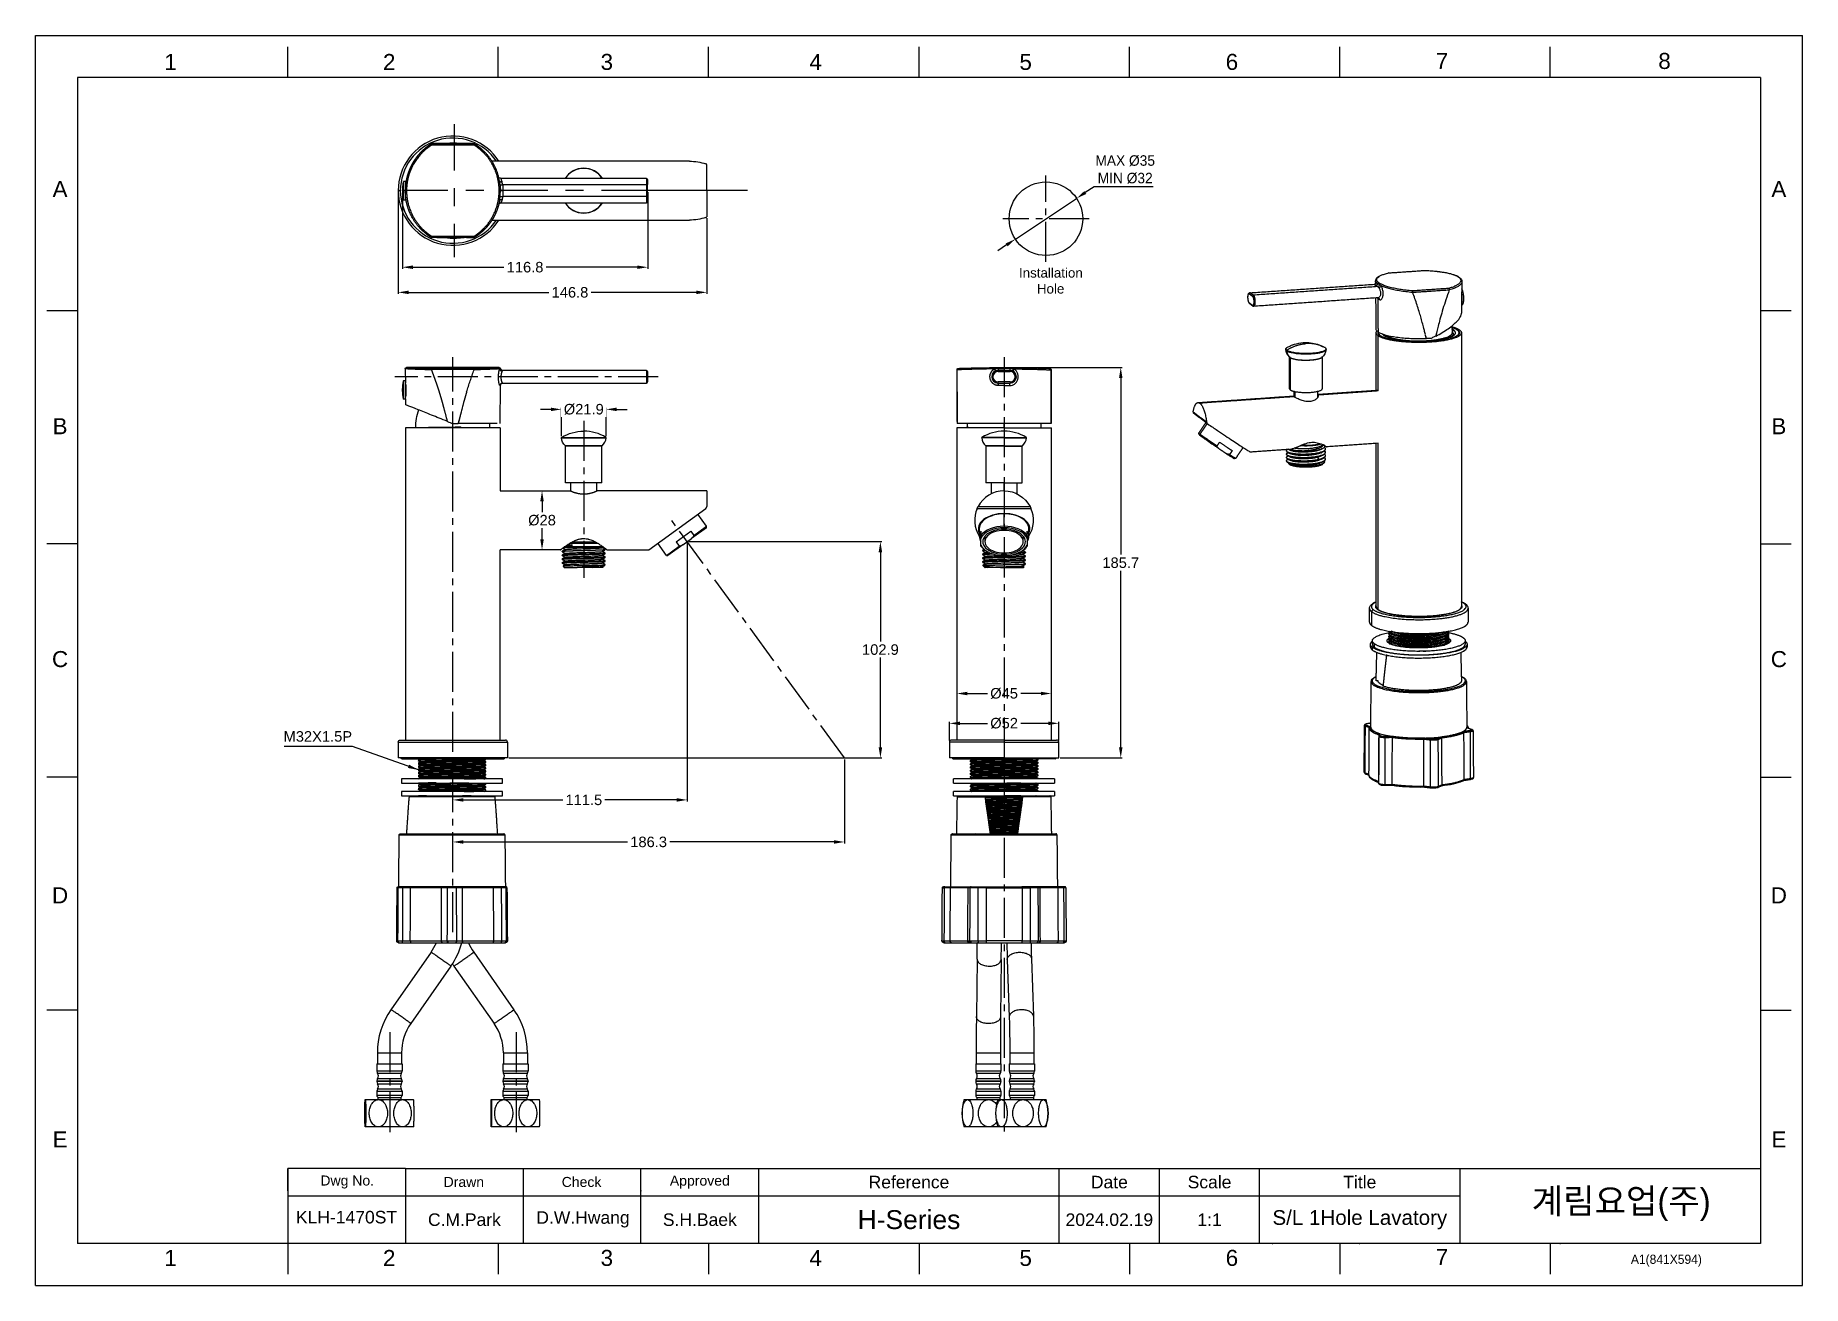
# Model space of a CAD drawing. Extents: x 10274 to 11115, y -16168 to -15573.
import ezdxf

# ---------------------------------------------------------------- set-up
doc = ezdxf.new("R2010")
doc.units = 0
doc.header["$MEASUREMENT"] = 0
for name, pattern in [('CENTER', [47.5, 22, -8.5, 8.5, -8.5]), ('CENTER2', [28.575, 19.05, -3.175, 3.175, -3.175]), ('CENTERX2', [101.6, 63.5, -12.7, 12.7, -12.7])]:
    doc.linetypes.add(name, pattern=pattern)
doc.layers.get('0').update_dxf_attribs({"linetype": 'CONTINUOUS'})
doc.layers.get('Defpoints').update_dxf_attribs({"linetype": 'CONTINUOUS'})
for name, color, linetype in [('CENTER', 1, 'CENTER2'), ('FORM', 7, 'CONTINUOUS'), ('TEXT', 2, 'CONTINUOUS')]:
    doc.layers.add(name, color=color, linetype=linetype)
doc.layers.add('DIM_', color=3, linetype='CONTINUOUS', lineweight=9)
doc.styles.add('Arial Unicode MS', font='ARIALUNI.ttf')
doc.styles.add('ROMANS', font='Gulim.ttf')
doc.styles.get("Standard").update_dxf_attribs({"font": 'arial.ttf'})
doc.dimstyles.new('STANDARD$0', dxfattribs={"dimtxt": 3.5, "dimasz": 2.5, "dimexe": 0.7, "dimexo": 0.7, "dimgap": 0.5, "dimtad": 3, "dimdec": 4, "dimdsep": 46, "dimtxsty": 'Standard', "dimcen": 0, "dimclrd": 2, "dimclre": 2, "dimclrt": 4, "dimadec": 0, "dimazin": 0, "dimtp": 0.2, "dimtm": 0.1, "dimtfac": 0.5, "dimtdec": 4, "dimtmove": 1, "dimatfit": 3, "dimfxl": 1, "dimtolj": 1, "dimarcsym": 0})
doc.dimstyles.new('사본 STANDARD', dxfattribs={"dimscale": 0, "dimtxt": 5, "dimasz": 5, "dimexe": 1.25, "dimexo": 0.625, "dimtad": 3, "dimtoh": 1, "dimdsep": 46, "dimtxsty": 'Standard', "dimcen": 2.5, "dimclrd": 3, "dimclre": 3, "dimclrt": 4, "dimadec": 0, "dimazin": 0, "dimtfac": 1, "dimtmove": 0, "dimatfit": 3, "dimfxl": 1, "dimtolj": 1, "dimtzin": 0, "dimarcsym": 0})
doc.dimstyles.new('사본(2) STANDARD', dxfattribs={"dimscale": 0, "dimtxt": 5, "dimasz": 5, "dimexe": 1.25, "dimexo": 0.625, "dimgap": 1.5, "dimtad": 3, "dimtih": 1, "dimtoh": 1, "dimdec": 1, "dimzin": 9, "dimdsep": 46, "dimtxsty": 'Standard', "dimcen": 2.5, "dimclrd": 3, "dimclre": 3, "dimclrt": 4, "dimadec": 0, "dimazin": 0, "dimtfac": 1, "dimtdec": 1, "dimtmove": 0, "dimatfit": 3, "dimfxl": 1.25, "dimtfill": 1, "dimtolj": 1, "dimtzin": 0, "dimarcsym": 0})

msp = doc.modelspace()

# ---------------------------------------------------------------- texts
at = {"layer": 'DIM_', "color": 4, "insert": (10743.174, -15683.949), "char_height": 4.55, "attachment_point": 1}
msp.add_mtext_dynamic_manual_height_columns('\\pi-0.61765;Installation \\P\\pi7.91127;Hole', width=28.12245, gutter_width=12.5, heights=[0], dxfattribs=at)
at = {"layer": 'DIM_', "color": 4, "insert": (10408.912, -15906.767), "char_height": 5, "attachment_point": 5}
msp.add_mtext('M32X1.5P', dxfattribs=at)
at = {"layer": 'FORM', "color": 7, "linetype": 'Continuous', "char_height": 7.633, "attachment_point": 5}
for s, insert in [('1', (10338.796, -15585.953)), ('2', (10442.876, -15585.953)), ('3', (10546.437, -15585.953)), ('4', (10645.784, -15585.953)), ('5', (10745.749, -15585.953)), ('6', (10843.904, -15585.953)), ('7', (10943.854, -15585.499)), ('8', (11049.766, -15585.499))]:
    msp.add_mtext_dynamic_manual_height_columns(s, width=50.05954, gutter_width=12.515, heights=[0], dxfattribs=dict(at, insert=insert))
at = {"layer": 'FORM', "char_height": 7.633, "attachment_point": 5}
for s, width, insert in [('A', 10.01191, (10286.251, -15646.359)), ('A', 10.01191, (11104.166, -15646.359)), ('B', 10.01191, (10286.251, -15759.186)), ('B', 10.01191, (11104.166, -15759.186)), ('C', 10.01191, (10286.251, -15870.007)), ('C', 10.01191, (11104.166, -15870.007)), ('D', 10.01191, (10286.251, -15982.334)), ('D', 10.01191, (11104.166, -15982.334)), ('E', 10.01191, (10286.251, -16098.441)), ('E', 10.01191, (11104.166, -16098.441)), ('1', 50.05954, (10338.796, -16154.84)), ('2', 50.05954, (10442.876, -16154.84)), ('3', 50.05954, (10546.437, -16154.84)), ('4', 50.05954, (10645.784, -16154.84)), ('5', 50.05954, (10745.749, -16154.84)), ('6', 50.05954, (10843.904, -16154.84)), ('7', 50.05954, (10943.854, -16154.387))]:
    msp.add_mtext_dynamic_manual_height_columns(s, width=width, gutter_width=12.515, heights=[0], dxfattribs=dict(at, insert=insert))
at = {"layer": 'TEXT', "style": 'ROMANS'}
msp.add_text('A1(841X594)', height=4.38021, dxfattribs=at).set_placement((11033.761, -16157.629))
at = {"layer": 'TEXT', "attachment_point": 5}
for s, width, insert, char_height in [('Dwg No.', 56.01899, (10422.907, -16118.696), 4.7676), ('Drawn', 56.01899, (10478.397, -16118.696), 4.7676), ('Check', 56.01899, (10534.416, -16118.696), 4.7676), ('Approved', 56.01899, (10590.7, -16118.758), 4.7676), ('Reference', 143.0272, (10690.223, -16118.758), 5.9595), ('Date', 47.67573, (10785.574, -16118.758), 5.9595), ('Scale', 47.67573, (10833.25, -16118.758), 5.9595), ('Title', 95.35147, (10904.764, -16118.758), 5.9595)]:
    msp.add_mtext_dynamic_manual_height_columns(s, width=width, gutter_width=29.797, heights=[0], dxfattribs=dict(at, insert=insert, char_height=char_height))
at = {"layer": 'TEXT', "linetype": 'CENTERX2', "insert": (11029.142, -16129.505), "char_height": 11.91893, "attachment_point": 5}
msp.add_mtext_dynamic_manual_height_columns('{\\fHYGothic-Medium|b0|i0|c129|p18;계림요업(주)}', width=143.0272, gutter_width=29.797, heights=[0], dxfattribs=at)
at = {"layer": 'TEXT', "attachment_point": 5, "style": 'Arial Unicode MS'}
for s, width, insert, char_height in [('KLH-1470ST', 56.01899, (10422.572, -16135.444), 5.9595), ('C.M.Park', 56.01899, (10478.662, -16136.636), 5.9595), ('D.W.Hwang', 56.01899, (10535.095, -16136.468), 5.9595), ('S.H.Baek', 56.01899, (10590.7, -16136.636), 5.9595), ('H-Series', 143.0272, (10690.223, -16136.636), 9), ('2024.02.19', 47.67573, (10785.574, -16136.636), 5.9595), ('1:1', 47.67573, (10833.25, -16136.636), 5.9595), ('S/L 1Hole Lavatory', 100.90739, (10904.764, -16136.636), 7)]:
    msp.add_mtext_dynamic_manual_height_columns(s, width=width, gutter_width=29.797, heights=[0], dxfattribs=dict(at, insert=insert, char_height=char_height))

# ---------------------------------------------------------------- blocks, each defined once
blk = doc.blocks.new('*D129')
at = {"layer": 'DIM_', "color": 3, "lineweight": -2, "transparency": 16777216}
for p, q in [((10740.84, -15670.19), (10769.98, -15650.8)), ((10778.3, -15645.26), (10774.14, -15648.03)), ((10806.42, -15645.26), (10778.3, -15645.26)), ((10736.68, -15672.96), (10732.51, -15675.73))]:
    blk.add_line(p, q, dxfattribs=at)
at = {"layer": 'DIM_', "color": 3, "transparency": 16777216}
for points in [[(10773.68, -15647.33), (10774.6, -15648.72), (10769.98, -15650.8)], [(10736.21, -15672.26), (10737.14, -15673.65), (10740.84, -15670.19)]]:
    blk.add_solid(points, dxfattribs=at)
at = {"layer": 'DIM_', "color": 4, "transparency": 16777216, "insert": (10793.11, -15637.07), "char_height": 5, "attachment_point": 5}
blk.add_mtext('\\A1;{\\fMS PGothic|b0|i0|c129|p34;MAX %%C35\\PMIN %%C32}', dxfattribs=at)
blk = doc.blocks.new('*D130')
at = {"layer": 'DIM_', "color": 3, "lineweight": -2, "transparency": 16777216}
for p, q in [((10709.48, -15908.75), (10709.48, -15899.82)), ((10714.48, -15900.52), (10728.7, -15900.52)), ((10756.48, -15900.52), (10742.25, -15900.52)), ((10761.48, -15908.75), (10761.48, -15899.82))]:
    blk.add_line(p, q, dxfattribs=at)
at = {"layer": 'DIM_', "color": 3, "transparency": 16777216}
for points in [[(10714.48, -15899.69), (10714.48, -15901.36), (10709.48, -15900.52)], [(10756.48, -15899.69), (10756.48, -15901.36), (10761.48, -15900.52)]]:
    blk.add_solid(points, dxfattribs=at)
at = {"layer": 'DIM_', "color": 4, "transparency": 16777216, "insert": (10735.48, -15900.52), "char_height": 5, "attachment_point": 5, "bg_fill": 3, "box_fill_scale": 1.25, "bg_fill_color": 256, "bg_fill_true_color": 13158600, "bg_fill_transparency": 0}
blk.add_mtext('\\A1;%%C52', dxfattribs=at)
blk = doc.blocks.new('*D131')
at = {"layer": 'DIM_', "color": 3, "lineweight": -2, "transparency": 16777216}
for p, q in [((10712.98, -15868.41), (10712.98, -15887.03)), ((10717.98, -15886.33), (10728.66, -15886.33)), ((10752.98, -15886.33), (10742.3, -15886.33))]:
    blk.add_line(p, q, dxfattribs=at)
at = {"layer": 'DIM_', "color": 3, "transparency": 16777216}
for points in [[(10717.98, -15885.5), (10717.98, -15887.17), (10712.98, -15886.33)], [(10752.98, -15885.5), (10752.98, -15887.17), (10757.98, -15886.33)]]:
    blk.add_solid(points, dxfattribs=at)
at = {"layer": 'DIM_', "color": 4, "transparency": 16777216, "insert": (10735.48, -15886.33), "char_height": 5, "attachment_point": 5, "bg_fill": 3, "box_fill_scale": 1.25, "bg_fill_color": 256, "bg_fill_true_color": 13158600, "bg_fill_transparency": 0}
blk.add_mtext('\\A1;%%C45', dxfattribs=at)
blk = doc.blocks.new('*D128')
at = {"layer": 'DIM_', "color": 3, "lineweight": -2, "transparency": 16777216}
for p, q in [((10519.8, -15751.18), (10514.8, -15751.18)), ((10524.8, -15763.98), (10524.8, -15750.48)), ((10546.13, -15763.98), (10546.13, -15750.48)), ((10551.13, -15751.18), (10556.13, -15751.18))]:
    blk.add_line(p, q, dxfattribs=at)
at = {"layer": 'DIM_', "color": 4, "transparency": 16777216, "insert": (10535.47, -15751.18), "char_height": 5, "attachment_point": 5, "bg_fill": 3, "box_fill_scale": 1.25, "bg_fill_color": 256, "bg_fill_true_color": 13158600, "bg_fill_transparency": 0}
blk.add_mtext('\\A1;%%C21.9', dxfattribs=at)
at = {"layer": 'DIM_', "color": 3, "transparency": 16777216}
for points in [[(10519.8, -15750.35), (10519.8, -15752.01), (10524.8, -15751.18)], [(10551.13, -15750.35), (10551.13, -15752.01), (10546.13, -15751.18)]]:
    blk.add_solid(points, dxfattribs=at)
blk = doc.blocks.new('*D121')
at = {"layer": 'DIM_', "color": 3, "lineweight": -2, "transparency": 16777216}
for p, q in [((10447.17, -15647.84), (10447.17, -15696.22)), ((10593.97, -15660.24), (10593.97, -15696.22)), ((10452.17, -15695.52), (10520.19, -15695.52)), ((10588.97, -15695.52), (10537.6, -15695.52))]:
    blk.add_line(p, q, dxfattribs=at)
at = {"layer": 'DIM_', "color": 3, "transparency": 16777216}
for points in [[(10452.17, -15694.69), (10452.17, -15696.35), (10447.17, -15695.52)], [(10588.97, -15694.69), (10588.97, -15696.35), (10593.97, -15695.52)]]:
    blk.add_solid(points, dxfattribs=at)
at = {"layer": 'DIM_', "color": 4, "transparency": 16777216, "insert": (10528.9, -15695.52), "char_height": 5, "attachment_point": 5, "bg_fill": 3, "box_fill_scale": 1.25, "bg_fill_color": 256, "bg_fill_true_color": 13158600, "bg_fill_transparency": 0}
blk.add_mtext('\\A1;146.8', dxfattribs=at)
blk = doc.blocks.new('*D122')
at = {"layer": 'DIM_', "color": 3, "lineweight": -2, "transparency": 16777216}
for p, q in [((10449.15, -15647.84), (10449.15, -15684.26)), ((10565.92, -15647.84), (10565.92, -15684.26)), ((10454.15, -15683.56), (10498.83, -15683.56)), ((10560.92, -15683.56), (10516.24, -15683.56))]:
    blk.add_line(p, q, dxfattribs=at)
at = {"layer": 'DIM_', "color": 3, "transparency": 16777216}
for points in [[(10454.15, -15682.73), (10454.15, -15684.39), (10449.15, -15683.56)], [(10560.92, -15682.73), (10560.92, -15684.39), (10565.92, -15683.56)]]:
    blk.add_solid(points, dxfattribs=at)
at = {"layer": 'DIM_', "color": 4, "transparency": 16777216, "insert": (10507.53, -15683.56), "char_height": 5, "attachment_point": 5, "bg_fill": 3, "box_fill_scale": 1.25, "bg_fill_color": 256, "bg_fill_true_color": 13158600, "bg_fill_transparency": 0}
blk.add_mtext('\\A1;116.8', dxfattribs=at)
blk = doc.blocks.new('ST14')
for points, degree in [([(11366.7, -16531.71), (11366.69, -16531.45), (11366.73, -16531.21), (11366.81, -16530.99)], 3), ([(11366.72, -16532.81), (11366.71, -16532.46), (11366.7, -16532.11), (11366.69, -16531.76)], 3), ([(11300.24, -16537.96), (11300.34, -16537.96), (11300.45, -16537.95)], 2), ([(11300.01, -16543.66), (11299.87, -16543.51), (11299.76, -16543.33), (11299.68, -16543.12)], 3), ([(11301.8, -16545.03), (11300.97, -16544.41), (11300.15, -16543.79)], 2), ([(11301.58, -16544.73), (11301.61, -16544.76), (11301.65, -16544.78)], 2), ([(11301.73, -16544.84), (11301.91, -16544.98), (11302.1, -16545.12)], 2), ([(11302.31, -16545.19), (11302.11, -16545.21), (11301.94, -16545.14), (11301.8, -16545.03)], 3), ([(11412.31, -16544.42), (11412.17, -16544.43), (11412.04, -16544.44)], 2), ([(11366.99, -16589.49), (11366.99, -16574.32), (11366.99, -16559.15)], 2), ([(11406.89, -16555.59), (11407.05, -16556.77), (11407.13, -16557.95), (11407.14, -16559.14)], 3), ([(11411.99, -16559.15), (11411.99, -16631.44), (11411.99, -16703.73)], 2), ([(11321.16, -16571.87), (11320.09, -16570.85), (11319.36, -16569.48), (11319.19, -16567.95)], 3), ([(11340.52, -16567.95), (11340.33, -16569.61), (11339.5, -16571.08), (11338.27, -16572.12)], 3), ([(11340.37, -16567.41), (11340.39, -16567.44), (11340.41, -16567.47), (11340.43, -16567.5)], 3), ([(11340.46, -16567.58), (11340.5, -16567.67), (11340.52, -16567.77), (11340.52, -16567.87)], 3), ([(11321.2, -16571.74), (11321.2, -16571.79), (11321.21, -16571.84), (11321.24, -16571.89)], 3), ([(11321.2, -16571.81), (11321.2, -16571.77), (11321.2, -16571.74)], 2), ([(11321.2, -16588.69), (11321.2, -16580.3), (11321.2, -16571.91)], 2), ([(11338.5, -16571.84), (11338.5, -16580.27), (11338.5, -16588.69)], 2), ([(11272.89, -16596), (11298.22, -16594.25), (11323.55, -16592.5)], 2), ([(11323.63, -16592.5), (11323.66, -16592.5), (11323.69, -16592.5), (11323.72, -16592.5)], 3), ([(11323.7, -16592.89), (11323.7, -16591.35), (11323.7, -16589.81)], 2), ([(11336, -16589.81), (11336, -16591.64), (11336, -16593.46)], 2), ([(11336.05, -16591.64), (11352, -16590.54), (11367.95, -16589.44)], 2), ([(11270.27, -16600.92), (11270.25, -16601.01), (11270.25, -16601.19), (11270.36, -16601.43), (11270.48, -16601.54), (11270.55, -16601.59)], 3), ([(11270.55, -16601.59), (11274.12, -16604.29), (11277.69, -16606.99)], 2), ([(11273.27, -16612.17), (11275.18, -16609.36), (11277.1, -16606.55)], 2), ([(11273.4, -16612.87), (11273.35, -16612.64), (11273.31, -16612.41), (11273.27, -16612.18)], 3), ([(11283.91, -16620.29), (11285.91, -16621.63), (11287.92, -16622.98)], 2), ([(11292.76, -16625.46), (11292.53, -16625.51), (11292.3, -16625.55), (11292.07, -16625.6)], 3), ([(11296.69, -16619.71), (11294.73, -16622.58), (11292.77, -16625.46)], 2), ([(11319.6, -16621.59), (11319.61, -16621.69), (11319.69, -16621.88), (11319.9, -16622.07), (11320.04, -16622.17)], 3), ([(11319.6, -16623.35), (11319.61, -16623.37), (11319.61, -16623.39), (11319.61, -16623.41)], 3), ([(11320.04, -16622.17), (11320.12, -16622.22), (11320.2, -16622.27), (11320.3, -16622.31)], 3), ([(11320.04, -16623.93), (11320.12, -16623.98), (11320.2, -16624.03), (11320.3, -16624.08)], 3), ([(11320.04, -16625.7), (11320.12, -16625.75), (11320.2, -16625.8), (11320.29, -16625.84)], 3), ([(11320.29, -16622.44), (11320.4, -16622.39), (11320.5, -16622.34), (11320.6, -16622.28)], 3), ([(11320.29, -16625.98), (11320.4, -16625.92), (11320.51, -16625.86), (11320.62, -16625.8)], 3), ([(11320.3, -16624.21), (11320.4, -16624.15), (11320.51, -16624.1), (11320.61, -16624.04)], 3), ([(11339.51, -16621.42), (11339.57, -16621.46), (11339.62, -16621.5), (11339.67, -16621.54)], 3), ([(11339.51, -16623.18), (11339.57, -16623.22), (11339.62, -16623.26), (11339.67, -16623.31)], 3), ([(11339.53, -16624.97), (11339.58, -16625), (11339.63, -16625.04), (11339.67, -16625.07)], 3), ([(11339.62, -16619.74), (11339.64, -16619.75), (11339.65, -16619.76), (11339.67, -16619.77)], 3), ([(11339.67, -16619.77), (11339.81, -16619.89), (11340.02, -16620.14), (11340.1, -16620.39), (11340.1, -16620.51)], 3), ([(11339.67, -16621.54), (11339.81, -16621.66), (11340.02, -16621.9), (11340.1, -16622.15), (11340.1, -16622.28)], 3), ([(11339.67, -16623.31), (11339.8, -16623.42), (11340.01, -16623.66), (11340.1, -16623.9), (11340.1, -16624.02)], 3), ([(11339.67, -16625.07), (11339.81, -16625.19), (11340.02, -16625.44), (11340.1, -16625.69), (11340.1, -16625.81)], 3), ([(11340.1, -16624.06), (11340.1, -16624.14), (11340.1, -16624.22)], 2), ([(11319.6, -16626.87), (11319.6, -16626.83), (11319.6, -16626.8)], 2), ([(11320.84, -16628.36), (11320.75, -16628.28), (11320.69, -16628.19), (11320.65, -16628.1)], 3), ([(11339.35, -16627.91), (11339.18, -16628.07), (11339.01, -16628.23), (11338.85, -16628.38)], 3), ([(11363.49, -16712.01), (11363.49, -16708.35), (11363.49, -16704.7)], 2), ([(11411.82, -16701.02), (11412.69, -16701.39), (11413.43, -16701.8), (11414.03, -16702.26)], 3), ([(11415.49, -16704.7), (11415.49, -16708.35), (11415.49, -16712.01)], 2), ([(11373.74, -16716.85), (11373.74, -16716.79), (11373.74, -16716.73)], 2), ([(11405.12, -16716.59), (11405.2, -16716.75), (11405.24, -16716.91), (11405.24, -16717.06)], 3), ([(11405.24, -16717.06), (11405.24, -16717.32), (11405.24, -16717.58)], 2), ([(11363.99, -16725.05), (11363.99, -16724.32), (11363.99, -16723.59)], 2), ([(11413.99, -16721.74), (11413.99, -16721.84), (11413.99, -16721.94)], 2), ([(11414.99, -16723.59), (11414.99, -16724.32), (11414.99, -16725.05)], 2), ([(11414.62, -16743.38), (11414.74, -16755.37), (11414.87, -16767.36)], 2), ([(11360.65, -16791.09), (11360.73, -16778.82), (11360.82, -16766.54)], 2), ([(11414.87, -16766.24), (11415.34, -16766.72), (11415.62, -16767.27), (11415.63, -16767.85)], 3), ([(11418.16, -16769.23), (11418.25, -16781.54), (11418.34, -16793.84)], 2), ([(11363.21, -16792.79), (11362.41, -16792.49), (11361.6, -16792.19)], 2), ([(11375.64, -16798.21), (11373.59, -16798.23), (11371.54, -16798.24)], 2), ([(11395.9, -16799.55), (11394.09, -16799.33), (11392.28, -16799.11)], 2), ([(11401.42, -16798.45), (11400.46, -16798.86), (11399.51, -16799.27)], 2), ([(11401.42, -16798.45), (11401.39, -16798.47), (11401.35, -16798.48), (11401.31, -16798.48)], 3), ([(11416.5, -16795.14), (11414.76, -16795.39), (11413.01, -16795.64)], 2)]:
    blk.add_open_spline(points, degree=degree)
at = {"lineweight": -3}
for points, degree in [([(11366.7, -16531.76), (11366.71, -16531.95), (11366.77, -16532.14), (11366.87, -16532.33)], 3), ([(11367.18, -16532.59), (11367.06, -16532.44), (11366.94, -16532.36), (11366.87, -16532.33)], 3), ([(11368.39, -16532.72), (11368.02, -16532.44), (11367.48, -16531.89), (11367.19, -16531.08), (11367.45, -16530.28), (11368.24, -16529.51), (11369.55, -16528.78), (11371.34, -16528.12), (11372.84, -16527.72), (11373.66, -16527.52)], 3), ([(11373.52, -16527.54), (11373.51, -16527.54), (11373.49, -16527.55), (11373.48, -16527.57)], 3), ([(11373.66, -16527.52), (11373.63, -16527.51), (11373.6, -16527.51), (11373.57, -16527.52)], 3), ([(11373.66, -16527.52), (11383.19, -16526.87), (11392.72, -16526.21)], 2), ([(11412.29, -16532.2), (11412.28, -16532.29), (11412.27, -16532.39), (11412.25, -16532.48)], 3), ([(11299.97, -16538.55), (11300.8, -16539.18), (11301.62, -16539.8)], 2), ([(11300.45, -16538.03), (11333.24, -16535.77), (11366.04, -16533.51)], 2), ([(11302.1, -16539.28), (11301.27, -16538.66), (11300.45, -16538.03)], 2), ([(11367.69, -16534.76), (11334.89, -16537.02), (11302.1, -16539.28)], 2), ([(11368.02, -16540.66), (11335.16, -16542.93), (11302.31, -16545.19)], 2), ([(11367.18, -16532.59), (11367.15, -16532.71), (11367.04, -16532.96), (11366.78, -16533.24), (11366.44, -16533.45), (11366.17, -16533.51), (11366.04, -16533.51)], 3), ([(11366.04, -16533.51), (11366.22, -16533.73), (11366.44, -16533.94), (11366.72, -16534.15)], 3), ([(11367.83, -16533.19), (11367.8, -16533.32), (11367.69, -16533.56), (11367.44, -16533.86), (11367.11, -16534.07), (11366.84, -16534.14), (11366.72, -16534.15)], 3), ([(11366.72, -16534.15), (11366.99, -16534.35), (11367.32, -16534.56), (11367.69, -16534.76)], 3), ([(11367.83, -16533.19), (11367.57, -16532.99), (11367.35, -16532.79), (11367.18, -16532.59)], 3), ([(11367.43, -16540.7), (11367.55, -16540.83), (11367.69, -16540.95), (11367.85, -16541.07)], 3), ([(11368.76, -16533.78), (11368.7, -16534.02), (11368.42, -16534.52), (11367.91, -16534.74), (11367.69, -16534.76)], 3), ([(11368.3, -16535.39), (11368.23, -16535.29), (11368.09, -16535.11), (11367.9, -16534.89), (11367.76, -16534.79), (11367.69, -16534.76)], 3), ([(11367.85, -16541.07), (11367.85, -16540.94), (11367.83, -16540.81), (11367.78, -16540.68)], 3), ([(11368.76, -16533.78), (11368.4, -16533.59), (11368.09, -16533.39), (11367.83, -16533.19)], 3), ([(11368.39, -16532.72), (11368.32, -16532.72), (11368.17, -16532.76), (11367.97, -16532.91), (11367.88, -16533.05), (11367.85, -16533.13)], 3), ([(11367.85, -16541.07), (11367.9, -16549.88), (11367.95, -16558.69)], 2), ([(11367.85, -16541.07), (11368.12, -16541.27), (11368.43, -16541.46), (11368.79, -16541.65)], 3), ([(11368.19, -16540.68), (11368.14, -16540.67), (11368.07, -16540.66), (11368.02, -16540.66)], 3), ([(11368.05, -16540.6), (11368.11, -16540.64), (11368.18, -16540.67), (11368.25, -16540.71)], 3), ([(11386.25, -16537.04), (11385.04, -16536.95), (11382.71, -16536.72), (11379.42, -16536.25), (11376.41, -16535.68), (11373.72, -16535.03), (11371.46, -16534.3), (11369.64, -16533.53), (11368.75, -16532.99), (11368.39, -16532.72)], 3), ([(11369.53, -16534.34), (11369.27, -16534.12), (11369.01, -16533.92), (11368.76, -16533.78)], 3), ([(11368.79, -16541.65), (11368.91, -16541.72), (11369.17, -16541.77), (11369.59, -16541.62), (11369.98, -16541.22), (11370.31, -16540.61), (11370.56, -16539.82), (11370.68, -16538.89), (11370.66, -16537.89), (11370.52, -16536.87), (11370.26, -16535.89), (11369.92, -16535.03), (11369.66, -16534.55), (11369.53, -16534.34)], 3), ([(11386.27, -16537.88), (11385.06, -16537.76), (11382.66, -16537.52), (11379.33, -16537.04), (11376.3, -16536.48), (11373.62, -16535.82), (11371.33, -16535.11), (11370.08, -16534.6), (11369.53, -16534.34)], 3), ([(11405.3, -16535.73), (11395.78, -16536.39), (11386.25, -16537.04)], 2), ([(11386.25, -16537.76), (11395.94, -16537.1), (11405.63, -16536.43)], 2), ([(11386.25, -16537.76), (11386.25, -16537.69), (11386.26, -16537.54), (11386.25, -16537.32), (11386.25, -16537.14), (11386.25, -16537.06), (11386.25, -16537.04)], 3), ([(11389.67, -16547.84), (11389.33, -16546.71), (11388.62, -16544.47), (11387.48, -16541.15), (11386.68, -16538.96), (11386.27, -16537.88)], 3), ([(11405.61, -16536.55), (11404.96, -16538.3), (11403.76, -16541.71), (11402.21, -16546.57), (11400.92, -16551.02), (11400.25, -16553.62), (11399.94, -16554.83)], 3), ([(11405.3, -16535.73), (11405.35, -16535.75), (11405.44, -16535.81), (11405.54, -16535.99), (11405.62, -16536.2), (11405.63, -16536.35), (11405.63, -16536.43)], 3), ([(11301.62, -16544.67), (11300.8, -16544.05), (11299.97, -16543.42)], 2), ([(11392.14, -16556.86), (11391.88, -16555.82), (11391.35, -16553.76), (11390.54, -16550.75), (11389.96, -16548.8), (11389.67, -16547.84)], 3), ([(11367.95, -16558.69), (11367.32, -16558.21), (11366.99, -16557.71), (11366.99, -16557.21)], 3), ([(11393.47, -16562.26), (11390.78, -16562.37), (11385.24, -16562.37), (11377.47, -16561.68), (11371.28, -16560.41), (11368.74, -16559.29), (11367.95, -16558.69)], 3), ([(11367.99, -16559.35), (11367.99, -16559.25), (11367.99, -16559.15)], 2), ([(11371.61, -16560.55), (11371.47, -16560.44), (11371.36, -16560.33), (11371.26, -16560.22)], 3), ([(11392.96, -16559.98), (11392.86, -16559.64), (11392.68, -16558.96), (11392.42, -16557.92), (11392.23, -16557.22), (11392.14, -16556.86)], 3), ([(11393.59, -16562.26), (11393.54, -16562.04), (11393.42, -16561.61), (11393.21, -16560.9), (11393.07, -16560.4), (11392.99, -16560.14)], 3), ([(11399.94, -16554.83), (11399.81, -16555.34), (11399.55, -16556.35), (11399.18, -16557.83), (11398.94, -16558.79), (11398.82, -16559.27)], 3), ([(11367.95, -16589.85), (11367.95, -16575.24), (11367.95, -16560.64)], 2), ([(11372.62, -16561.16), (11372.43, -16561.07), (11372.09, -16560.89), (11371.8, -16560.7), (11371.68, -16560.6)], 3), ([(11388.63, -16563.42), (11389.31, -16563.42), (11390.67, -16563.42), (11392.7, -16563.35), (11394.69, -16563.23), (11396.64, -16563.05), (11397.85, -16562.91), (11398.44, -16562.82)], 3), ([(11395.96, -16562.1), (11395.7, -16562.12), (11395.17, -16562.15), (11394.37, -16562.21), (11393.86, -16562.24), (11393.59, -16562.26)], 3), ([(11398.4, -16560.94), (11398.12, -16561.07), (11397.58, -16561.33), (11396.77, -16561.71), (11396.23, -16561.97), (11395.96, -16562.1)], 3), ([(11398.41, -16560.9), (11398.4, -16560.92), (11398.4, -16560.93), (11398.4, -16560.94)], 3), ([(11321.57, -16572.32), (11321.57, -16580.79), (11321.57, -16589.27)], 2), ([(11338.27, -16572.12), (11338.44, -16571.98), (11338.5, -16571.85), (11338.5, -16571.74)], 3), ([(11323.63, -16592.9), (11298.74, -16594.62), (11273.85, -16596.33)], 2), ([(11323.35, -16592.92), (11323.35, -16592.76), (11323.35, -16592.6)], 2), ([(11323.63, -16592.9), (11323.51, -16592.81), (11323.43, -16592.73), (11323.38, -16592.67)], 3), ([(11323.39, -16592.54), (11323.42, -16592.52), (11323.47, -16592.51), (11323.55, -16592.5)], 3), ([(11323.97, -16590.14), (11323.97, -16591.64), (11323.97, -16593.13)], 2), ([(11368, -16589.84), (11352.04, -16590.94), (11336.08, -16592.04)], 2), ([(11277.43, -16606.34), (11273.85, -16603.63), (11270.27, -16600.92)], 2), ([(11277.74, -16607.03), (11275.81, -16609.86), (11273.88, -16612.69)], 2), ([(11277.43, -16606.34), (11277.45, -16606.46), (11277.52, -16606.68), (11277.7, -16606.98), (11277.85, -16607.12), (11277.94, -16607.18)], 3), ([(11282.89, -16619), (11283.59, -16617.97), (11284.3, -16616.94)], 2), ([(11283.91, -16620.29), (11283.79, -16620.16), (11283.56, -16619.89), (11283.22, -16619.47), (11283, -16619.16), (11282.89, -16619)], 3), ([(11289.5, -16623.44), (11289.32, -16623.4), (11288.95, -16623.31), (11288.42, -16623.15), (11288.08, -16623.04), (11287.92, -16622.98)], 3), ([(11290.91, -16621.37), (11290.21, -16622.41), (11289.5, -16623.44)], 2), ([(11320.78, -16620.76), (11310.7, -16621.46), (11300.61, -16622.15)], 2), ([(11320.04, -16622.01), (11319.9, -16621.92), (11319.69, -16621.73), (11319.61, -16621.53), (11319.6, -16621.43)], 3), ([(11320.04, -16623.78), (11319.9, -16623.68), (11319.69, -16623.49), (11319.61, -16623.3), (11319.6, -16623.2)], 3), ([(11320.04, -16625.54), (11319.9, -16625.45), (11319.69, -16625.26), (11319.61, -16625.06), (11319.6, -16624.96)], 3), ([(11320.04, -16622.17), (11320.04, -16622.09), (11320.04, -16622.01)], 2), ([(11320.04, -16623.93), (11320.04, -16623.85), (11320.04, -16623.78)], 2), ([(11336.91, -16625.99), (11336.57, -16626.08), (11335.86, -16626.24), (11334.68, -16626.44), (11333.39, -16626.61), (11332.03, -16626.74), (11330.65, -16626.82), (11329.26, -16626.87), (11327.88, -16626.86), (11326.54, -16626.82), (11325.25, -16626.74), (11324.05, -16626.61), (11322.96, -16626.45), (11321.99, -16626.26), (11321.17, -16626.04), (11320.5, -16625.8), (11320.18, -16625.63), (11320.04, -16625.54)], 3), ([(11320.04, -16625.7), (11320.04, -16625.62), (11320.04, -16625.54)], 2), ([(11320.3, -16620.67), (11320.32, -16620.66), (11320.34, -16620.65), (11320.36, -16620.64)], 3), ([(11321.6, -16622.99), (11321.17, -16622.76), (11320.73, -16622.54), (11320.3, -16622.31)], 3), ([(11321.6, -16621.22), (11321.21, -16621.02), (11320.81, -16620.81), (11320.42, -16620.61)], 3), ([(11321.61, -16624.75), (11321.21, -16624.55), (11320.82, -16624.35), (11320.42, -16624.14)], 3), ([(11338.83, -16618.79), (11338.76, -16618.91), (11338.56, -16619.15), (11338.1, -16619.51), (11337.47, -16619.86), (11336.68, -16620.19), (11335.78, -16620.49), (11334.75, -16620.75), (11333.61, -16620.99), (11332.4, -16621.19), (11331.11, -16621.36), (11329.78, -16621.49), (11328.89, -16621.54), (11328.44, -16621.56)], 3), ([(11335.92, -16624.95), (11336.42, -16624.67), (11336.91, -16624.38)], 2), ([(11335.92, -16624.95), (11336.42, -16625.47), (11336.91, -16625.99)], 2), ([(11337.7, -16618.68), (11338, -16618.83), (11338.31, -16618.99), (11338.61, -16619.14)], 3), ([(11338.89, -16620.17), (11338.5, -16620.37), (11338.1, -16620.58), (11337.7, -16620.78)], 3), ([(11339.01, -16621.87), (11338.57, -16622.1), (11338.14, -16622.32), (11337.7, -16622.55)], 3), ([(11339.01, -16623.64), (11338.57, -16623.86), (11338.13, -16624.09), (11337.7, -16624.31)], 3), ([(11337.7, -16623.97), (11337.77, -16624.01), (11337.85, -16624.05), (11337.91, -16624.09)], 3), ([(11339, -16625.41), (11338.57, -16625.63), (11338.13, -16625.86), (11337.7, -16626.08)], 3), ([(11339.67, -16625.23), (11339.62, -16625.19), (11339.57, -16625.15), (11339.51, -16625.11)], 3), ([(11339.67, -16619.77), (11339.67, -16619.85), (11339.67, -16619.93)], 2), ([(11339.67, -16621.54), (11339.67, -16621.62), (11339.67, -16621.7)], 2), ([(11339.67, -16623.31), (11339.67, -16623.38), (11339.67, -16623.46)], 2), ([(11339.67, -16625.07), (11339.67, -16625.15), (11339.67, -16625.23)], 2), ([(11339.95, -16625.54), (11339.88, -16625.43), (11339.79, -16625.33), (11339.67, -16625.23)], 3), ([(11367.95, -16617.51), (11354.4, -16618.44), (11340.85, -16619.38)], 2), ([(11340.85, -16619.38), (11340.85, -16619.38), (11340.85, -16619.38), (11340.85, -16619.37)], 3), ([(11366.99, -16703.73), (11366.99, -16660.65), (11366.99, -16617.57)], 2), ([(11367.95, -16705.22), (11367.95, -16661.36), (11367.95, -16617.51)], 2), ([(11321.6, -16628.28), (11321.16, -16628.06), (11320.73, -16627.83), (11320.29, -16627.61)], 3), ([(11321.6, -16626.52), (11321.2, -16626.31), (11320.79, -16626.1), (11320.39, -16625.89)], 3), ([(11334.75, -16626.43), (11335.12, -16626.45), (11335.49, -16626.47)], 2), ([(11339.01, -16627.17), (11338.58, -16627.39), (11338.14, -16627.62), (11337.7, -16627.84)], 3), ([(11338.14, -16625.97), (11338.16, -16625.97), (11338.17, -16625.98), (11338.18, -16625.99)], 3), ([(11364.6, -16713.72), (11364.6, -16710.07), (11364.6, -16706.42)], 2), ([(11373.74, -16718.31), (11373.74, -16718.05), (11373.74, -16717.79)], 2), ([(11373.74, -16719.18), (11373.76, -16719.03), (11373.83, -16718.87), (11373.95, -16718.71)], 3), ([(11374.41, -16717.3), (11374.41, -16717.56), (11374.41, -16717.82)], 2), ([(11374.41, -16717.82), (11374.56, -16717.93), (11374.74, -16718.03), (11374.94, -16718.13)], 3), ([(11374.41, -16718.76), (11374.41, -16719.02), (11374.41, -16719.28)], 2), ([(11374.8, -16718.04), (11374.84, -16718.02), (11374.89, -16718), (11374.93, -16717.97)], 3), ([(11402.95, -16717.94), (11403.01, -16717.97), (11403.07, -16718.01), (11403.13, -16718.04)], 3), ([(11403.71, -16716.87), (11404.06, -16717.05), (11404.34, -16717.23), (11404.57, -16717.42)], 3), ([(11404.22, -16718.62), (11404.35, -16718.71), (11404.46, -16718.79), (11404.57, -16718.88)], 3), ([(11405.17, -16718.15), (11405.22, -16718.27), (11405.24, -16718.4), (11405.24, -16718.52)], 3), ([(11405.24, -16718.52), (11405.24, -16718.78), (11405.24, -16719.04)], 2), ([(11364.99, -16723.59), (11364.99, -16722.67), (11364.99, -16721.74)], 2), ([(11365.08, -16726.73), (11365.08, -16726), (11365.08, -16725.27)], 2), ([(11366.04, -16725.21), (11366.04, -16724.28), (11366.04, -16723.36)], 2), ([(11373.74, -16719.77), (11373.74, -16719.51), (11373.74, -16719.25)], 2), ([(11373.74, -16720.65), (11373.76, -16720.5), (11373.82, -16720.35), (11373.93, -16720.2)], 3), ([(11373.74, -16721.23), (11373.74, -16720.97), (11373.74, -16720.71)], 2), ([(11373.74, -16722.11), (11373.76, -16721.96), (11373.82, -16721.82), (11373.92, -16721.67)], 3), ([(11373.74, -16722.69), (11373.74, -16722.45), (11373.74, -16722.2)], 2), ([(11373.74, -16722.69), (11373.74, -16722.81), (11373.77, -16722.93), (11373.83, -16723.06)], 3), ([(11374.41, -16719.28), (11374.56, -16719.39), (11374.74, -16719.49), (11374.94, -16719.59)], 3), ([(11405.24, -16720.07), (11405.22, -16720.28), (11405.04, -16720.68), (11404.4, -16721.27), (11403.4, -16721.82), (11402.05, -16722.33), (11400.38, -16722.79), (11398.45, -16723.18), (11396.32, -16723.5), (11394.02, -16723.74), (11391.59, -16723.9), (11389.13, -16723.96), (11386.67, -16723.94), (11384.26, -16723.84), (11382.01, -16723.64), (11379.94, -16723.38), (11378.09, -16723.04), (11376.5, -16722.63), (11375.24, -16722.18), (11374.65, -16721.85), (11374.41, -16721.69)], 3), ([(11374.41, -16720.22), (11374.41, -16720.48), (11374.41, -16720.74)], 2), ([(11374.41, -16720.74), (11374.56, -16720.85), (11374.74, -16720.95), (11374.93, -16721.05)], 3), ([(11405.24, -16721.53), (11405.22, -16721.73), (11405.05, -16722.14), (11404.42, -16722.71), (11403.42, -16723.27), (11402.06, -16723.79), (11400.37, -16724.25), (11398.45, -16724.65), (11396.32, -16724.96), (11393.98, -16725.21), (11391.53, -16725.36), (11389.06, -16725.43), (11386.61, -16725.4), (11384.23, -16725.29), (11381.95, -16725.1), (11379.88, -16724.83), (11378.05, -16724.49), (11376.49, -16724.09), (11375.25, -16723.64), (11374.65, -16723.31), (11374.41, -16723.15)], 3), ([(11374.41, -16721.69), (11374.41, -16721.94), (11374.41, -16722.2)], 2), ([(11374.41, -16722.2), (11374.56, -16722.31), (11374.74, -16722.41), (11374.94, -16722.51)], 3), ([(11374.41, -16723.15), (11374.41, -16723.28), (11374.41, -16723.41)], 2), ([(11374.79, -16720.97), (11374.84, -16720.94), (11374.89, -16720.92), (11374.94, -16720.89)], 3), ([(11374.79, -16722.43), (11374.83, -16722.41), (11374.88, -16722.38), (11374.93, -16722.35)], 3), ([(11374.8, -16719.5), (11374.84, -16719.48), (11374.89, -16719.46), (11374.94, -16719.43)], 3), ([(11375.01, -16721.09), (11374.98, -16721.08), (11374.96, -16721.06), (11374.93, -16721.05)], 3), ([(11374.94, -16720.89), (11375.19, -16720.76), (11375.45, -16720.63), (11375.7, -16720.5)], 3), ([(11376.42, -16721.76), (11376.5, -16721.74), (11376.58, -16721.72), (11376.66, -16721.69)], 3), ([(11379.38, -16721.08), (11379.61, -16721.04), (11379.84, -16721), (11380.08, -16720.97)], 3), ([(11391.76, -16727.31), (11392.23, -16727.29), (11392.69, -16727.26), (11393.16, -16727.23)], 3), ([(11397.14, -16720.97), (11397.41, -16721.01), (11397.67, -16721.05), (11397.93, -16721.09)], 3), ([(11400.93, -16721.72), (11401.02, -16721.74), (11401.12, -16721.77), (11401.21, -16721.79)], 3), ([(11402.43, -16722.17), (11402.48, -16722.19), (11402.52, -16722.2), (11402.56, -16722.22)], 3), ([(11402.95, -16722.32), (11403.21, -16722.46), (11403.44, -16722.6), (11403.64, -16722.74)], 3), ([(11403.71, -16722.15), (11403.71, -16722.15), (11403.7, -16722.16), (11403.69, -16722.16)], 3), ([(11403.71, -16723.61), (11403.7, -16723.62), (11403.69, -16723.62), (11403.69, -16723.62)], 3), ([(11403.71, -16719.79), (11404.05, -16719.97), (11404.34, -16720.15), (11404.57, -16720.34)], 3), ([(11403.71, -16721.26), (11404.05, -16721.43), (11404.34, -16721.61), (11404.57, -16721.8)], 3), ([(11403.76, -16722.74), (11404.08, -16722.91), (11404.35, -16723.08), (11404.57, -16723.26)], 3), ([(11405.12, -16722.94), (11404.7, -16723.19), (11404.28, -16723.44)], 2), ([(11405.21, -16723.16), (11405.19, -16723.09), (11405.16, -16723.02), (11405.12, -16722.94)], 3), ([(11405.15, -16722.5), (11405.21, -16722.63), (11405.24, -16722.77), (11405.24, -16722.9)], 3), ([(11405.24, -16721.96), (11405.24, -16721.87), (11405.23, -16721.78), (11405.2, -16721.69)], 3), ([(11405.24, -16719.98), (11405.24, -16720.24), (11405.24, -16720.5)], 2), ([(11405.24, -16720.5), (11405.24, -16720.48), (11405.24, -16720.46), (11405.24, -16720.44)], 3), ([(11405.24, -16721.44), (11405.24, -16721.7), (11405.24, -16721.96)], 2), ([(11405.24, -16722.9), (11405.24, -16722.95), (11405.24, -16722.99)], 2), ([(11405.24, -16723.04), (11405.24, -16723.08), (11405.24, -16723.11)], 2), ([(11405.53, -16722.49), (11405.53, -16721.56), (11405.53, -16720.64)], 2), ([(11413.99, -16722.05), (11413.99, -16722.82), (11413.99, -16723.59)], 2), ([(11364.12, -16767.36), (11364.24, -16755.37), (11364.36, -16743.38)], 2), ([(11366.98, -16742.89), (11366.98, -16742.69), (11366.99, -16742.49), (11366.99, -16742.3)], 3), ([(11367.99, -16742.84), (11367.49, -16742.88), (11366.98, -16742.91)], 2), ([(11370.51, -16745.2), (11370.67, -16745.19), (11370.83, -16745.18)], 2), ([(11404.75, -16746.67), (11404.63, -16746.66), (11404.52, -16746.65)], 2), ([(11364.16, -16765.28), (11363.34, -16765.39), (11362.51, -16765.51)], 2), ([(11361.13, -16791.48), (11361.2, -16779.16), (11361.28, -16766.85)], 2), ([(11363.38, -16767.62), (11362.33, -16767.23), (11361.28, -16766.85)], 2), ([(11361.7, -16766.3), (11362.79, -16766.7), (11363.89, -16767.1)], 2), ([(11363.17, -16792.46), (11363.26, -16780.15), (11363.36, -16767.85)], 2), ([(11368.31, -16771.35), (11368.26, -16779.56), (11368.2, -16787.77), (11368.14, -16795.98)], 3), ([(11368.44, -16772.26), (11368.35, -16784.57), (11368.26, -16796.88)], 2), ([(11368.31, -16771.35), (11368.38, -16771.81), (11368.44, -16772.26)], 2), ([(11368.94, -16771.77), (11368.88, -16771.3), (11368.81, -16770.83)], 2), ([(11375.68, -16772.3), (11373.61, -16772.32), (11371.53, -16772.33)], 2), ([(11375.54, -16772.9), (11373.54, -16772.92), (11371.55, -16772.93)], 2), ([(11371.55, -16772.93), (11371.55, -16785.26), (11371.56, -16797.58)], 2), ([(11375.46, -16797.55), (11375.49, -16789.34), (11375.51, -16781.12), (11375.54, -16772.9)], 3), ([(11392.15, -16798.45), (11392.16, -16790.23), (11392.16, -16782.01), (11392.17, -16773.79)], 3), ([(11395.68, -16774.22), (11393.92, -16774.01), (11392.17, -16773.79)], 2), ([(11395.92, -16773.64), (11394.09, -16773.41), (11392.27, -16773.19)], 2), ([(11395.6, -16798.87), (11395.64, -16786.55), (11395.68, -16774.22)], 2), ([(11401.28, -16772.57), (11400.3, -16772.98), (11399.32, -16773.4)], 2), ([(11401.65, -16773.14), (11400.71, -16773.54), (11399.77, -16773.94)], 2), ([(11399.92, -16798.57), (11399.84, -16786.26), (11399.77, -16773.94)], 2), ([(11401.77, -16797.79), (11401.73, -16789.57), (11401.69, -16781.35), (11401.65, -16773.14)], 3), ([(11416.47, -16769.23), (11414.71, -16769.48), (11412.95, -16769.73)], 2), ([(11416.73, -16769.82), (11415.04, -16770.06), (11413.34, -16770.3)], 2), ([(11413.5, -16794.93), (11413.45, -16786.72), (11413.4, -16778.51), (11413.34, -16770.3)], 3), ([(11415.1, -16767.64), (11416.19, -16768.04), (11417.28, -16768.44)], 2), ([(11416.83, -16794.46), (11416.78, -16782.14), (11416.73, -16769.82)], 2), ([(11361.13, -16791.48), (11362.16, -16791.86), (11363.19, -16792.24)], 2), ([(11371.56, -16797.58), (11373.51, -16797.57), (11375.46, -16797.56)], 2), ([(11392.15, -16798.45), (11393.88, -16798.66), (11395.6, -16798.87)], 2), ([(11399.92, -16798.57), (11400.85, -16798.18), (11401.77, -16797.79)], 2), ([(11413.5, -16794.93), (11415.16, -16794.7), (11416.83, -16794.46)], 2)]:
    blk.add_open_spline(points, degree=degree, dxfattribs=at)
for points, knots in [([(11366.87, -16532.33), (11366.88, -16532.46), (11366.87, -16532.62), (11366.81, -16532.78), (11366.8, -16532.79)], [0, 0, 0, 0, 0.4531791, 0.5110724, 0.5110724, 0.5110724, 0.5110724]), ([(11392.72, -16526.21), (11393.13, -16526.23), (11394.07, -16526.27), (11395.51, -16526.36), (11397.03, -16526.48), (11398.99, -16526.67), (11400.84, -16526.9), (11402.56, -16527.16), (11403.79, -16527.39), (11404.95, -16527.63), (11406.39, -16527.98), (11407.97, -16528.46), (11409.51, -16529.1), (11410.28, -16529.56), (11410.6, -16529.81)], [-26.041557, -26.041557, -26.041557, -26.041557, -24.740752, -23.091369, -21.441985, -19.792602, -16.493835, -14.844451, -13.195068, -11.545684, -9.896301, -6.597534, -3.298767, 0, 0, 0, 0]), ([(11410.6, -16529.81), (11410.92, -16530.05), (11411.41, -16530.54), (11411.75, -16531.32), (11411.67, -16531.97), (11411.4, -16532.5), (11411.08, -16532.9), (11410.67, -16533.3), (11409.98, -16533.81), (11409.1, -16534.31), (11408.02, -16534.8), (11407.12, -16535.15), (11406.21, -16535.46), (11405.59, -16535.65), (11405.3, -16535.73)], [-26.041557, -26.041557, -26.041557, -26.041557, -22.74279, -19.444023, -16.145256, -14.495873, -12.846489, -11.197106, -9.547722, -6.248955, -4.599572, -2.950188, -1.300805, 0, 0, 0, 0]), ([(11410.6, -16529.81), (11410.66, -16529.8), (11410.79, -16529.81), (11410.92, -16529.88), (11410.96, -16529.92)], [0, 0, 0, 0, 0.241209, 0.4283448, 0.4283448, 0.4283448, 0.4283448]), ([(11368.3, -16535.39), (11368.43, -16535.56), (11368.67, -16535.94), (11368.99, -16536.64), (11369.22, -16537.41), (11369.33, -16538.21), (11369.29, -16538.98), (11369.1, -16539.66), (11368.81, -16540.18), (11368.45, -16540.54), (11368.11, -16540.68), (11367.89, -16540.67), (11367.81, -16540.64)], [-8.164953, -8.164953, -8.164953, -8.164953, -7.348458, -6.531963, -5.715467, -4.898972, -4.082477, -3.265981, -2.449486, -1.632991, -0.816495, -0.271368, -0.271368, -0.271368, -0.271368]), ([(11368.79, -16541.65), (11368.79, -16541.51), (11368.74, -16541.22), (11368.53, -16540.9), (11368.35, -16540.77), (11368.28, -16540.73), (11368.28, -16540.73)], [0, 0, 0, 0, 0.473118, 0.948631, 1.186388, 1.194273, 1.194273, 1.194273, 1.194273]), ([(11369.53, -16534.34), (11369.51, -16534.45), (11369.41, -16534.68), (11369.15, -16534.96), (11368.9, -16535.15), (11368.63, -16535.3), (11368.42, -16535.37), (11368.3, -16535.39)], [-1.81871, -1.81871, -1.81871, -1.81871, -1.365547, -0.910091, -0.682362, -0.454634, 0, 0, 0, 0]), ([(11412.25, -16532.48), (11412.21, -16532.66), (11412.03, -16533.14), (11411.34, -16533.95), (11409.99, -16534.86), (11408.11, -16535.74), (11406.49, -16536.28), (11405.61, -16536.55)], [9.32186, 9.32186, 9.32186, 9.32186, 11.5113, 15.3484, 19.1855, 23.0226, 26.859701, 26.859701, 26.859701, 26.859701]), ([(11398.44, -16560.92), (11400.85, -16559.66), (11405.32, -16556.99), (11410.18, -16552.93), (11411.85, -16550.26), (11411.99, -16549.05), (11411.99, -16548.85)], [0, 0, 0, 0, 8.599405, 17.203832, 25.808258, 27.622292, 27.622292, 27.622292, 27.622292]), ([(11371.93, -16560.42), (11372.02, -16560.5), (11372.29, -16560.73), (11372.65, -16560.95), (11372.92, -16561.08)], [-23.505129, -23.505129, -23.505129, -23.505129, -22.320468, -20.319818, -20.319818, -20.319818, -20.319818]), ([(11372.58, -16561.12), (11374.04, -16561.78), (11376.95, -16562.59), (11380.41, -16563.02), (11384.83, -16563.57), (11390.07, -16563.69), (11394.89, -16563.37), (11399.65, -16563.04), (11403.79, -16562.26), (11405.96, -16561.35), (11407.09, -16560.87), (11407.34, -16560.51), (11407.39, -16560.46)], [2.890018, 2.890018, 2.890018, 2.890018, 15.305109, 15.305109, 15.305109, 30.667573, 30.667573, 30.667573, 45.984948, 45.984948, 45.984948, 52.569002, 52.569002, 52.569002, 52.569002]), ([(11405.48, -16560.94), (11405.64, -16560.86), (11406.1, -16560.6), (11406.69, -16560.15), (11407.07, -16559.63), (11407.14, -16559.29), (11407.14, -16559.14)], [-12.94521, -12.94521, -12.94521, -12.94521, -11.78116, -9.424928, -7.068696, -5.171602, -5.171602, -5.171602, -5.171602]), ([(11407.17, -16558.7), (11407.3, -16558.83), (11407.59, -16559.16), (11407.91, -16559.88), (11407.72, -16560.47), (11407.41, -16560.85)], [-6.363687, -6.363687, -6.363687, -6.363687, -4.819594, -2.409797, 2.159822, 2.159822, 2.159822, 2.159822]), ([(11407.52, -16559.25), (11407.6, -16559.4), (11407.7, -16559.73), (11407.61, -16560.14), (11407.46, -16560.4), (11407.41, -16560.47)], [-23.862835, -23.862835, -23.862835, -23.862835, -22.034244, -19.585995, -18.690136, -18.690136, -18.690136, -18.690136]), ([(11372.92, -16561.08), (11372.98, -16561.12), (11373.38, -16561.31), (11374.25, -16561.66), (11375.71, -16562.1), (11377.44, -16562.48), (11379.39, -16562.81), (11381.52, -16563.07), (11383.8, -16563.27), (11386.18, -16563.39), (11387.81, -16563.42), (11388.63, -16563.42)], [-20.319818, -20.319818, -20.319818, -20.319818, -19.840416, -17.360364, -14.880312, -12.40026, -9.920208, -7.440156, -4.960104, -2.480052, 0, 0, 0, 0]), ([(11398.44, -16562.82), (11399.13, -16562.72), (11400.44, -16562.5), (11402.19, -16562.11), (11403.71, -16561.68), (11404.77, -16561.28), (11405.31, -16561.03), (11405.48, -16560.94)], [-23.56232, -23.56232, -23.56232, -23.56232, -21.206088, -18.849856, -16.493624, -14.137392, -12.94521, -12.94521, -12.94521, -12.94521]), ([(11336.35, -16592.6), (11336.35, -16592.67), (11336.32, -16592.91), (11336.12, -16593.35), (11335.64, -16593.91), (11334.95, -16594.46), (11334.06, -16594.93), (11332.99, -16595.29), (11331.77, -16595.48), (11330.49, -16595.48), (11329.19, -16595.29), (11327.94, -16594.96), (11326.77, -16594.54), (11325.71, -16594.09), (11324.81, -16593.63), (11324.09, -16593.22), (11323.76, -16593), (11323.63, -16592.9)], [1.941032, 1.941032, 1.941032, 1.941032, 2.603818, 3.905727, 5.207636, 6.509545, 7.811454, 9.113363, 10.415272, 11.717181, 13.01909, 14.320999, 15.622908, 16.924817, 18.226726, 19.528635, 20.830544, 20.830544, 20.830544, 20.830544]), ([(11336.08, -16592.04), (11336.2, -16592.14), (11336.32, -16592.31), (11336.35, -16592.52), (11336.35, -16592.6)], [0, 0, 0, 0, 1.301909, 1.941032, 1.941032, 1.941032, 1.941032]), ([(11277.94, -16607.18), (11279.87, -16608.49), (11283.21, -16610.75), (11287.46, -16613.6), (11291.14, -16616.05), (11294.32, -16618.16), (11297.02, -16619.92), (11298.82, -16621.08), (11299.89, -16621.76), (11300.42, -16622.07), (11300.59, -16622.16), (11300.61, -16622.15)], [0, 0, 0, 0, 5.012772, 10.025544, 15.038316, 20.051088, 25.06386, 30.076632, 32.583018, 35.089404, 37.092967, 37.092967, 37.092967, 37.092967]), ([(11320.6, -16624.22), (11320.56, -16624.24), (11320.32, -16624.34), (11319.96, -16624.54), (11319.7, -16624.79), (11319.63, -16624.94), (11319.62, -16625)], [-7.598276, -7.598276, -7.598276, -7.598276, -7.339501, -5.871601, -4.403701, -3.551766, -3.551766, -3.551766, -3.551766]), ([(11320.59, -16622.46), (11320.56, -16622.47), (11320.33, -16622.57), (11319.98, -16622.76), (11319.74, -16622.99), (11319.66, -16623.12), (11319.65, -16623.15)], [-7.531777, -7.531777, -7.531777, -7.531777, -7.339508, -5.871607, -4.403705, -3.942791, -3.942791, -3.942791, -3.942791]), ([(11340.1, -16620.53), (11340.1, -16620.65), (11340.04, -16620.89), (11339.74, -16621.25), (11339.25, -16621.61), (11338.55, -16621.95), (11337.67, -16622.26), (11336.64, -16622.54), (11335.48, -16622.78), (11334.19, -16622.98), (11332.8, -16623.14), (11331.35, -16623.26), (11329.89, -16623.32), (11328.43, -16623.34), (11327, -16623.31), (11325.63, -16623.23), (11324.34, -16623.11), (11323.17, -16622.96), (11322.12, -16622.76), (11321.24, -16622.54), (11320.53, -16622.28), (11320.18, -16622.1), (11320.04, -16622.01)], [-29.285738, -29.285738, -29.285738, -29.285738, -27.890108, -26.422207, -24.954307, -23.486407, -22.018506, -20.550606, -19.082705, -17.614805, -16.146904, -14.679004, -13.211104, -11.743203, -10.275303, -8.807402, -7.339502, -5.871602, -4.403701, -2.935801, -1.4679, 0, 0, 0, 0]), ([(11340.1, -16622.3), (11340.1, -16622.42), (11340.04, -16622.66), (11339.74, -16623.02), (11339.25, -16623.37), (11338.55, -16623.71), (11337.67, -16624.02), (11336.64, -16624.3), (11335.48, -16624.54), (11334.19, -16624.75), (11332.8, -16624.91), (11331.35, -16625.02), (11329.9, -16625.09), (11328.44, -16625.1), (11327, -16625.08), (11325.63, -16625), (11324.34, -16624.88), (11323.17, -16624.72), (11322.12, -16624.53), (11321.24, -16624.3), (11320.53, -16624.05), (11320.18, -16623.87), (11320.04, -16623.78)], [-29.285184, -29.285184, -29.285184, -29.285184, -27.890106, -26.422206, -24.954305, -23.486405, -22.018505, -20.550604, -19.082704, -17.614804, -16.146904, -14.679003, -13.211103, -11.743203, -10.275302, -8.807402, -7.339502, -5.871601, -4.403701, -2.935801, -1.4679, 0, 0, 0, 0]), ([(11320.29, -16625.84), (11320.38, -16625.89), (11320.66, -16626.02), (11321.24, -16626.23), (11322.13, -16626.45), (11323.17, -16626.65), (11324.35, -16626.81), (11325.64, -16626.92), (11327.01, -16627), (11328.45, -16627.03), (11329.91, -16627.01), (11331.36, -16626.95), (11332.81, -16626.83), (11334.19, -16626.67), (11335.48, -16626.47), (11336.64, -16626.22), (11337.67, -16625.95), (11338.45, -16625.67), (11338.85, -16625.49), (11338.99, -16625.41)], [-31.51628, -31.51628, -31.51628, -31.51628, -30.825897, -29.357997, -27.890097, -26.422197, -24.954297, -23.486398, -22.018498, -20.550598, -19.082698, -17.614798, -16.146898, -14.678998, -13.211099, -11.743199, -10.275299, -8.807399, -7.854558, -7.854558, -7.854558, -7.854558]), ([(11320.3, -16622.31), (11320.38, -16622.36), (11320.66, -16622.49), (11321.24, -16622.69), (11322.12, -16622.92), (11323.17, -16623.11), (11324.34, -16623.27), (11325.63, -16623.39), (11327, -16623.47), (11328.44, -16623.5), (11329.9, -16623.48), (11331.35, -16623.41), (11332.8, -16623.3), (11334.19, -16623.14), (11335.48, -16622.93), (11336.64, -16622.69), (11337.67, -16622.42), (11338.45, -16622.14), (11338.85, -16621.96), (11338.99, -16621.88)], [-31.510578, -31.510578, -31.510578, -31.510578, -30.825907, -29.358006, -27.890106, -26.422206, -24.954305, -23.486405, -22.018505, -20.550604, -19.082704, -17.614804, -16.146904, -14.679003, -13.211103, -11.743203, -10.275302, -8.807402, -7.856213, -7.856213, -7.856213, -7.856213]), ([(11320.3, -16624.08), (11320.37, -16624.12), (11320.63, -16624.24), (11321.17, -16624.44), (11321.99, -16624.65), (11322.96, -16624.85), (11324.05, -16625), (11325.25, -16625.13), (11326.54, -16625.21), (11327.88, -16625.26), (11329.26, -16625.26), (11330.65, -16625.22), (11332.03, -16625.13), (11333.39, -16625), (11334.68, -16624.83), (11335.86, -16624.63), (11336.57, -16624.47), (11336.91, -16624.38)], [-20.136145, -20.136145, -20.136145, -20.136145, -19.534804, -18.139461, -16.744118, -15.348775, -13.953432, -12.558089, -11.162745, -9.767402, -8.372059, -6.976716, -5.581373, -4.18603, -2.790686, -1.395343, 0, 0, 0, 0]), ([(11320.78, -16620.76), (11320.82, -16620.76), (11321.22, -16620.73), (11322.09, -16620.56), (11323.62, -16620.07), (11325.39, -16619.36), (11327.32, -16618.54), (11329.12, -16617.82), (11330.8, -16617.29), (11332.34, -16616.98), (11333.78, -16616.88), (11335.19, -16616.99), (11336.59, -16617.32), (11337.94, -16617.81), (11339.18, -16618.41), (11340.1, -16618.93), (11340.68, -16619.28), (11340.83, -16619.37), (11340.85, -16619.38)], [3.661517, 3.661517, 3.661517, 3.661517, 3.859827, 5.789741, 7.719654, 9.649568, 11.579482, 13.509395, 15.439309, 17.369222, 19.299136, 21.22905, 23.158963, 25.088877, 27.01879, 28.948704, 30.878618, 32.808531, 32.808531, 32.808531, 32.808531]), ([(11320.79, -16620.76), (11320.93, -16620.81), (11321.31, -16620.94), (11322.06, -16621.14), (11323.09, -16621.34), (11324.26, -16621.5), (11325.54, -16621.62), (11326.91, -16621.7), (11328.34, -16621.73), (11329.8, -16621.72), (11331.26, -16621.65), (11332.69, -16621.54), (11333.61, -16621.44), (11334.05, -16621.38)], [-15.481274, -15.481274, -15.481274, -15.481274, -14.635868, -13.172281, -11.708694, -10.245107, -8.781521, -7.317934, -5.854347, -4.39076, -2.927174, -1.463587, 0, 0, 0, 0]), ([(11321.6, -16622.99), (11321.49, -16622.93), (11321.26, -16622.79), (11321.05, -16622.56), (11321.02, -16622.38), (11321.05, -16622.29), (11321.05, -16622.29)], [-38.176572, -38.176572, -38.176572, -38.176572, -37.228452, -35.898865, -34.569277, -34.528716, -34.528716, -34.528716, -34.528716]), ([(11321.61, -16624.75), (11321.48, -16624.69), (11321.25, -16624.54), (11321.04, -16624.31), (11321.03, -16624.14), (11321.05, -16624.06)], [-121.11595, -121.11595, -121.11595, -121.11595, -120.056153, -118.736855, -117.480579, -117.480579, -117.480579, -117.480579]), ([(11321.6, -16626.52), (11321.5, -16626.47), (11321.28, -16626.33), (11321.06, -16626.11), (11321.01, -16625.86), (11321.09, -16625.71), (11321.15, -16625.63)], [-65.509154, -65.509154, -65.509154, -65.509154, -64.645621, -63.326323, -62.007024, -60.909584, -60.909584, -60.909584, -60.909584]), ([(11321.6, -16621.22), (11321.52, -16621.18), (11321.31, -16621.05), (11321.15, -16620.91), (11321.09, -16620.8), (11321.08, -16620.78)], [-93.771445, -93.771445, -93.771445, -93.771445, -93.071131, -91.741543, -91.460358, -91.460358, -91.460358, -91.460358]), ([(11328.44, -16621.56), (11327.96, -16621.56), (11327, -16621.54), (11325.63, -16621.47), (11324.34, -16621.35), (11323.16, -16621.19), (11322.12, -16620.99), (11321.48, -16620.83), (11321.18, -16620.74), (11321.14, -16620.72)], [-44.006237, -44.006237, -44.006237, -44.006237, -42.539363, -41.072488, -39.605614, -38.138739, -36.671864, -35.20499, -34.975037, -34.975037, -34.975037, -34.975037]), ([(11337.7, -16620.78), (11337.52, -16620.87), (11337.1, -16621.06), (11336.29, -16621.33), (11335.31, -16621.57), (11334.21, -16621.78), (11333, -16621.96), (11331.73, -16622.08), (11330.41, -16622.17), (11329.09, -16622.21), (11327.77, -16622.2), (11326.51, -16622.15), (11325.32, -16622.06), (11324.23, -16621.92), (11323.27, -16621.76), (11322.46, -16621.56), (11321.93, -16621.37), (11321.68, -16621.26), (11321.6, -16621.22)], [-114.177135, -114.177135, -114.177135, -114.177135, -113.014944, -111.685357, -110.355769, -109.026182, -107.696594, -106.367006, -105.037419, -103.707831, -102.378244, -101.048656, -99.719069, -98.389481, -97.059893, -95.730306, -94.400718, -93.771445, -93.771445, -93.771445, -93.771445]), ([(11337.66, -16622.57), (11337.46, -16622.67), (11336.99, -16622.87), (11336.12, -16623.14), (11335.12, -16623.38), (11333.99, -16623.59), (11332.77, -16623.75), (11331.49, -16623.87), (11330.17, -16623.95), (11328.84, -16623.98), (11327.54, -16623.96), (11326.28, -16623.9), (11325.11, -16623.8), (11324.05, -16623.66), (11323.11, -16623.49), (11322.33, -16623.29), (11321.86, -16623.11), (11321.65, -16623.01), (11321.6, -16622.99)], [-58.501854, -58.501854, -58.501854, -58.501854, -57.172266, -55.842678, -54.513091, -53.183503, -51.853916, -50.524328, -49.19474, -47.865153, -46.535565, -45.205978, -43.87639, -42.546803, -41.217215, -39.887627, -38.55804, -38.176572, -38.176572, -38.176572, -38.176572]), ([(11335.92, -16624.95), (11335.61, -16625.03), (11334.93, -16625.19), (11333.79, -16625.38), (11332.57, -16625.54), (11331.29, -16625.65), (11329.97, -16625.72), (11328.66, -16625.74), (11327.37, -16625.72), (11326.13, -16625.66), (11324.98, -16625.55), (11323.94, -16625.41), (11323.03, -16625.24), (11322.27, -16625.03), (11321.83, -16624.87), (11321.64, -16624.77), (11321.61, -16624.75)], [-138.526331, -138.526331, -138.526331, -138.526331, -137.207032, -135.887734, -134.568436, -133.249137, -131.929839, -130.61054, -129.291242, -127.971944, -126.652645, -125.333347, -124.014048, -122.69475, -121.375452, -121.11595, -121.11595, -121.11595, -121.11595]), ([(11337.68, -16619.02), (11337.55, -16619.09), (11337.18, -16619.26), (11336.46, -16619.51), (11335.5, -16619.77), (11334.42, -16619.98), (11333.23, -16620.16), (11331.97, -16620.3), (11330.66, -16620.39), (11329.33, -16620.44), (11328.01, -16620.44), (11326.74, -16620.4), (11325.53, -16620.31), (11324.49, -16620.19), (11323.88, -16620.1), (11323.62, -16620.05)], [-169.740141, -169.740141, -169.740141, -169.740141, -168.857623, -167.528035, -166.198448, -164.86886, -163.539272, -162.209685, -160.880097, -159.55051, -158.220922, -156.891335, -155.561747, -154.232159, -153.122685, -153.122685, -153.122685, -153.122685]), ([(11323.92, -16619.96), (11323.93, -16619.96), (11324.29, -16620.02), (11325.04, -16620.12), (11325.85, -16620.19), (11326.27, -16620.22)], [-2.833396, -2.833396, -2.833396, -2.833396, -2.811755, -1.405877, 0, 0, 0, 0]), ([(11326.27, -16620.22), (11326.68, -16620.25), (11327.51, -16620.28), (11328.81, -16620.3), (11330.11, -16620.27), (11331.41, -16620.2), (11332.69, -16620.09), (11333.92, -16619.94), (11335.06, -16619.75), (11336.08, -16619.53), (11336.98, -16619.27), (11337.65, -16619.03), (11337.98, -16618.87), (11338.1, -16618.81)], [-20.983877, -20.983877, -20.983877, -20.983877, -19.672385, -18.360893, -17.0494, -15.737908, -14.426416, -13.114923, -11.803431, -10.491939, -9.180446, -7.868954, -7.120655, -7.120655, -7.120655, -7.120655]), ([(11334.05, -16621.38), (11334.49, -16621.33), (11335.34, -16621.2), (11336.49, -16620.97), (11337.51, -16620.71), (11338.3, -16620.44), (11338.72, -16620.26), (11338.88, -16620.17)], [-53.423339, -53.423339, -53.423339, -53.423339, -52.017462, -50.611584, -49.205707, -47.79983, -46.71829, -46.71829, -46.71829, -46.71829]), ([(11337.7, -16624.31), (11337.65, -16624.34), (11337.39, -16624.47), (11336.84, -16624.69), (11336.24, -16624.87), (11335.92, -16624.95)], [-2.982979, -2.982979, -2.982979, -2.982979, -2.659175, -1.329588, 0, 0, 0, 0]), ([(11336.91, -16624.38), (11337.25, -16624.3), (11337.89, -16624.11), (11338.56, -16623.85), (11338.9, -16623.69), (11339.01, -16623.64)], [-11.354808, -11.354808, -11.354808, -11.354808, -9.935457, -8.516106, -7.82439, -7.82439, -7.82439, -7.82439]), ([(11340.1, -16624.06), (11340.1, -16624.17), (11340.05, -16624.4), (11339.79, -16624.74), (11339.34, -16625.08), (11338.7, -16625.41), (11337.89, -16625.72), (11337.25, -16625.9), (11336.91, -16625.99)], [-8.343926, -8.343926, -8.343926, -8.343926, -7.096755, -5.677404, -4.258053, -2.838702, -1.419351, 0, 0, 0, 0]), ([(11337.7, -16618.68), (11337.74, -16618.69), (11337.97, -16618.82), (11338.32, -16619.06), (11338.53, -16619.29), (11338.59, -16619.42), (11338.6, -16619.43)], [-122.572048, -122.572048, -122.572048, -122.572048, -122.322057, -120.99247, -119.662882, -119.544286, -119.544286, -119.544286, -119.544286]), ([(11337.7, -16620.44), (11337.78, -16620.48), (11337.96, -16620.58), (11338.12, -16620.69), (11338.21, -16620.76)], [-66.976361, -66.976361, -66.976361, -66.976361, -66.479379, -65.669275, -65.669275, -65.669275, -65.669275]), ([(11338.52, -16621.93), (11338.44, -16622.04), (11338.22, -16622.25), (11337.89, -16622.45), (11337.7, -16622.55)], [-61.099403, -61.099403, -61.099403, -61.099403, -59.831441, -58.585466, -58.585466, -58.585466, -58.585466]), ([(11337.7, -16622.21), (11337.81, -16622.26), (11338.01, -16622.38), (11338.17, -16622.49), (11338.24, -16622.54)], [-11.378541, -11.378541, -11.378541, -11.378541, -10.636701, -9.981878, -9.981878, -9.981878, -9.981878]), ([(11338.5, -16623.72), (11338.49, -16623.72), (11338.4, -16623.84), (11338.17, -16624.05), (11337.85, -16624.24), (11337.7, -16624.31)], [-5.414686, -5.414686, -5.414686, -5.414686, -5.31835, -3.988763, -2.982979, -2.982979, -2.982979, -2.982979]), ([(11338.5, -16625.48), (11338.42, -16625.59), (11338.2, -16625.79), (11337.87, -16625.99), (11337.7, -16626.08)], [-88.364751, -88.364751, -88.364751, -88.364751, -87.073694, -85.908427, -85.908427, -85.908427, -85.908427]), ([(11337.7, -16625.74), (11337.77, -16625.78), (11337.93, -16625.86), (11338.06, -16625.95), (11338.13, -16626)], [-38.705969, -38.705969, -38.705969, -38.705969, -38.259653, -37.641451, -37.641451, -37.641451, -37.641451]), ([(11338.67, -16617.9), (11338.67, -16617.9), (11338.68, -16618.02), (11338.64, -16618.25), (11338.4, -16618.55), (11338.18, -16618.73), (11338.08, -16618.79)], [-174.20524, -174.20524, -174.20524, -174.20524, -174.175973, -172.846386, -171.516798, -170.713188, -170.713188, -170.713188, -170.713188]), ([(11338.1, -16618.81), (11338.18, -16618.77), (11338.45, -16618.62), (11338.8, -16618.36), (11338.98, -16618.13), (11339.04, -16618), (11339.05, -16617.99)], [-7.120655, -7.120655, -7.120655, -7.120655, -6.557462, -5.245969, -3.934477, -3.770064, -3.770064, -3.770064, -3.770064]), ([(11339.1, -16618.2), (11339.1, -16618.28), (11339.07, -16618.48), (11338.94, -16618.67), (11338.83, -16618.79)], [-2.273948, -2.273948, -2.273948, -2.273948, -1.363894, 0, 0, 0, 0]), ([(11338.89, -16620.17), (11338.94, -16620.14), (11339.18, -16620.01), (11339.54, -16619.77), (11339.84, -16619.42), (11339.93, -16619.07), (11339.83, -16618.75), (11339.66, -16618.55), (11339.57, -16618.46)], [-46.684167, -46.684167, -46.684167, -46.684167, -46.393952, -44.988075, -43.582198, -42.17632, -40.770443, -39.743784, -39.743784, -39.743784, -39.743784]), ([(11339, -16625.41), (11339.08, -16625.37), (11339.36, -16625.22), (11339.74, -16624.94), (11340.04, -16624.58), (11340.1, -16624.34), (11340.1, -16624.22)], [-7.825344, -7.825344, -7.825344, -7.825344, -7.339499, -5.871599, -4.4037, -3.009802, -3.009802, -3.009802, -3.009802]), ([(11339.01, -16621.87), (11339.08, -16621.84), (11339.36, -16621.68), (11339.74, -16621.41), (11340.04, -16621.05), (11340.1, -16620.81), (11340.1, -16620.69)], [-7.813805, -7.813805, -7.813805, -7.813805, -7.339502, -5.871601, -4.403701, -3.008623, -3.008623, -3.008623, -3.008623]), ([(11339.01, -16623.64), (11339.12, -16623.58), (11339.42, -16623.42), (11339.79, -16623.13), (11340.05, -16622.79), (11340.1, -16622.56), (11340.1, -16622.46)], [-7.82439, -7.82439, -7.82439, -7.82439, -7.096755, -5.677404, -4.258053, -3.010883, -3.010883, -3.010883, -3.010883]), ([(11340.02, -16622.12), (11340.01, -16622.09), (11339.99, -16622.06), (11339.96, -16622.02), (11339.95, -16622)], [-1.6796461, -1.6796461, -1.6796461, -1.6796461, -1.4193511, -1.2370467, -1.2370467, -1.2370467, -1.2370467]), ([(11340.1, -16625.83), (11340.1, -16625.95), (11340.04, -16626.19), (11339.74, -16626.56), (11339.23, -16626.91), (11338.54, -16627.25), (11337.66, -16627.56), (11336.62, -16627.84), (11335.45, -16628.08), (11334.16, -16628.28), (11332.78, -16628.44), (11331.35, -16628.55), (11329.88, -16628.62), (11328.41, -16628.64), (11326.97, -16628.61), (11325.59, -16628.53), (11324.3, -16628.41), (11323.12, -16628.25), (11322.08, -16628.05), (11321.2, -16627.82), (11320.5, -16627.57), (11319.98, -16627.29), (11319.67, -16627.01), (11319.6, -16626.81), (11319.6, -16626.71)], [-39.67153, -39.67153, -39.67153, -39.67153, -38.269939, -36.798019, -35.326098, -33.854177, -32.382256, -30.910336, -29.438415, -27.966494, -26.494573, -25.022653, -23.550732, -22.078811, -20.60689, -19.13497, -17.663049, -16.191128, -14.719207, -13.247287, -11.775366, -10.303445, -8.831524, -7.377561, -7.377561, -7.377561, -7.377561]), ([(11320.29, -16627.61), (11320.35, -16627.64), (11320.6, -16627.76), (11321.14, -16627.96), (11322.02, -16628.19), (11323.05, -16628.39), (11324.23, -16628.56), (11325.52, -16628.68), (11326.9, -16628.76), (11328.34, -16628.79), (11329.81, -16628.78), (11331.29, -16628.72), (11332.73, -16628.6), (11334.11, -16628.45), (11335.41, -16628.25), (11336.59, -16628), (11337.64, -16627.72), (11338.44, -16627.44), (11338.85, -16627.25), (11339.01, -16627.17)], [-31.52616, -31.52616, -31.52616, -31.52616, -31.021192, -29.543993, -28.066793, -26.589594, -25.112394, -23.635194, -22.157995, -20.680795, -19.203595, -17.726396, -16.249196, -14.771996, -13.294797, -11.817597, -10.340397, -8.863198, -7.801215, -7.801215, -7.801215, -7.801215]), ([(11339.35, -16627.91), (11339.3, -16627.95), (11339.12, -16628.11), (11338.71, -16628.36), (11338.01, -16628.66), (11337.14, -16628.94), (11336.13, -16629.19), (11334.99, -16629.39), (11333.75, -16629.56), (11332.43, -16629.69), (11331.07, -16629.77), (11329.69, -16629.81), (11328.32, -16629.8), (11326.99, -16629.75), (11325.72, -16629.65), (11324.55, -16629.52), (11323.49, -16629.34), (11322.58, -16629.14), (11321.82, -16628.91), (11321.23, -16628.65), (11320.96, -16628.47), (11320.86, -16628.38)], [-27.23339, -27.23339, -27.23339, -27.23339, -26.711669, -25.305792, -23.899914, -22.494037, -21.08816, -19.682283, -18.276405, -16.870528, -15.464651, -14.058773, -12.652896, -11.247019, -9.841141, -8.435264, -7.029387, -5.623509, -4.217632, -2.811755, -1.405877, -1.405877, -1.405877, -1.405877]), ([(11321.57, -16628.27), (11321.5, -16628.23), (11321.31, -16628.11), (11321.15, -16627.97), (11321.09, -16627.87), (11321.08, -16627.85)], [-9.819666, -9.819666, -9.819666, -9.819666, -9.235089, -7.91579, -7.604688, -7.604688, -7.604688, -7.604688]), ([(11337.62, -16626.12), (11337.42, -16626.22), (11336.94, -16626.42), (11336.08, -16626.69), (11335.08, -16626.92), (11333.96, -16627.12), (11332.74, -16627.28), (11331.47, -16627.4), (11330.16, -16627.48), (11328.84, -16627.51), (11327.55, -16627.49), (11326.3, -16627.44), (11325.14, -16627.34), (11324.08, -16627.2), (11323.14, -16627.03), (11322.36, -16626.83), (11321.88, -16626.65), (11321.66, -16626.55), (11321.6, -16626.52)], [-85.754395, -85.754395, -85.754395, -85.754395, -84.435097, -83.115798, -81.7965, -80.477202, -79.157903, -77.838605, -76.519306, -75.200008, -73.88071, -72.561411, -71.242113, -69.922815, -68.603516, -67.284218, -65.964919, -65.509154, -65.509154, -65.509154, -65.509154]), ([(11337.7, -16627.84), (11337.51, -16627.95), (11337.05, -16628.14), (11336.21, -16628.42), (11335.22, -16628.66), (11334.12, -16628.86), (11332.92, -16629.03), (11331.65, -16629.16), (11330.34, -16629.24), (11329.02, -16629.27), (11327.72, -16629.26), (11326.47, -16629.21), (11325.29, -16629.12), (11324.22, -16628.99), (11323.27, -16628.82), (11322.46, -16628.62), (11321.93, -16628.44), (11321.68, -16628.32), (11321.6, -16628.28)], [-30.330211, -30.330211, -30.330211, -30.330211, -29.024565, -27.705266, -26.385968, -25.066669, -23.747371, -22.428073, -21.108774, -19.789476, -18.470177, -17.150879, -15.831581, -14.512282, -13.192984, -11.873685, -10.554387, -9.905593, -9.905593, -9.905593, -9.905593]), ([(11338.55, -16627.17), (11338.55, -16627.18), (11338.47, -16627.3), (11338.25, -16627.52), (11337.91, -16627.74), (11337.71, -16627.84)], [-33.055532, -33.055532, -33.055532, -33.055532, -32.98246, -31.663161, -30.343863, -30.343863, -30.343863, -30.343863]), ([(11374.41, -16718.76), (11374.18, -16718.6), (11373.85, -16718.27), (11373.74, -16717.95), (11373.74, -16717.79)], [-49.633556, -49.633556, -49.633556, -49.633556, -47.151878, -44.976728, -44.976728, -44.976728, -44.976728]), ([(11373.74, -16718.31), (11373.74, -16718.46), (11373.85, -16718.8), (11374.18, -16719.12), (11374.41, -16719.28)], [-4.643396, -4.643396, -4.643396, -4.643396, -2.481685, 0, 0, 0, 0]), ([(11374.41, -16717.3), (11374.18, -16717.14), (11373.99, -16716.95), (11373.87, -16716.76), (11373.86, -16716.75)], [0, 0, 0, 0, 2.481681, 2.675883, 2.675883, 2.675883, 2.675883]), ([(11404.34, -16716.88), (11404.07, -16717.07), (11403.41, -16717.43), (11402.05, -16717.95), (11400.36, -16718.42), (11398.43, -16718.81), (11396.31, -16719.12), (11393.98, -16719.36), (11391.52, -16719.52), (11389.05, -16719.58), (11386.61, -16719.56), (11384.23, -16719.45), (11381.96, -16719.26), (11379.89, -16718.99), (11378.05, -16718.65), (11376.48, -16718.25), (11375.25, -16717.8), (11374.65, -16717.47), (11374.41, -16717.3)], [-39.656931, -39.656931, -39.656931, -39.656931, -37.225221, -34.743539, -32.261858, -29.780177, -27.298495, -24.816814, -22.335132, -19.853451, -17.37177, -14.890088, -12.408407, -9.926726, -7.445044, -4.963363, -2.481681, 0, 0, 0, 0]), ([(11405.24, -16718.52), (11405.24, -16718.6), (11405.21, -16718.87), (11404.95, -16719.33), (11404.25, -16719.9), (11403.21, -16720.44), (11401.84, -16720.94), (11400.17, -16721.38), (11398.26, -16721.76), (11396.13, -16722.07), (11393.82, -16722.3), (11391.43, -16722.44), (11389.01, -16722.5), (11386.58, -16722.48), (11384.18, -16722.37), (11381.92, -16722.17), (11379.89, -16721.91), (11378.06, -16721.57), (11376.49, -16721.17), (11375.24, -16720.71), (11374.65, -16720.39), (11374.41, -16720.22)], [-44.991169, -44.991169, -44.991169, -44.991169, -44.092005, -41.642449, -39.192893, -36.743337, -34.293781, -31.844226, -29.39467, -26.945114, -24.495558, -22.046002, -19.596446, -17.146891, -14.697335, -12.247779, -9.798223, -7.348667, -4.899112, -2.449556, 0, 0, 0, 0]), ([(11405.24, -16717.14), (11405.22, -16717.34), (11405.06, -16717.74), (11404.44, -16718.32), (11403.46, -16718.87), (11402.12, -16719.39), (11400.46, -16719.85), (11398.57, -16720.24), (11396.44, -16720.57), (11394.09, -16720.81), (11391.63, -16720.97), (11389.16, -16721.04), (11386.71, -16721.02), (11384.28, -16720.92), (11381.98, -16720.72), (11379.9, -16720.45), (11378.07, -16720.11), (11376.51, -16719.71), (11375.26, -16719.26), (11374.67, -16718.94), (11374.44, -16718.78)], [-44.670309, -44.670309, -44.670309, -44.670309, -42.188625, -39.706941, -37.225257, -34.743573, -32.26189, -29.780206, -27.298522, -24.816838, -22.335154, -19.853471, -17.371787, -14.890103, -12.408419, -9.926735, -7.445051, -4.963368, -2.481684, -0.093812, -0.093812, -0.093812, -0.093812]), ([(11375.71, -16718.53), (11375.56, -16718.45), (11375.15, -16718.22), (11374.69, -16717.81), (11374.57, -16717.45), (11374.58, -16717.25), (11374.59, -16717.22)], [-51.384225, -51.384225, -51.384225, -51.384225, -50.23654, -47.844324, -45.452107, -45.076618, -45.076618, -45.076618, -45.076618]), ([(11375.71, -16719.99), (11375.65, -16719.96), (11375.3, -16719.77), (11374.82, -16719.42), (11374.63, -16719.08), (11374.59, -16718.91)], [42.612107, 42.612107, 42.612107, 42.612107, 43.059891, 45.452107, 47.835618, 47.835618, 47.835618, 47.835618]), ([(11374.94, -16718.13), (11375.05, -16718.19), (11375.51, -16718.41), (11376.49, -16718.77), (11378.05, -16719.16), (11379.88, -16719.5), (11381.95, -16719.77), (11384.23, -16719.97), (11386.62, -16720.08), (11389.06, -16720.1), (11391.53, -16720.04), (11393.98, -16719.88), (11396.32, -16719.64), (11398.45, -16719.32), (11400.37, -16718.93), (11402.06, -16718.46), (11403.11, -16718.06), (11403.6, -16717.83), (11403.71, -16717.77)], [-48.058166, -48.058166, -48.058166, -48.058166, -47.151981, -44.670298, -42.188615, -39.706931, -37.225248, -34.743565, -32.261882, -29.780199, -27.298515, -24.816832, -22.335149, -19.853466, -17.371782, -14.890099, -12.408416, -11.6422, -11.6422, -11.6422, -11.6422]), ([(11375.7, -16717.07), (11375.47, -16716.95), (11375.22, -16716.79), (11375.02, -16716.63), (11374.98, -16716.59)], [-145.37351, -145.37351, -145.37351, -145.37351, -143.532971, -143.012756, -143.012756, -143.012756, -143.012756]), ([(11402.94, -16718.16), (11402.64, -16718.32), (11401.89, -16718.64), (11400.46, -16719.09), (11398.7, -16719.5), (11396.7, -16719.84), (11394.52, -16720.1), (11392.21, -16720.28), (11389.83, -16720.37), (11387.44, -16720.38), (11385.11, -16720.29), (11382.88, -16720.13), (11380.83, -16719.89), (11378.99, -16719.58), (11377.43, -16719.2), (11376.38, -16718.85), (11375.89, -16718.62), (11375.74, -16718.54)], [-85.858649, -85.858649, -85.858649, -85.858649, -83.727566, -81.33535, -78.943134, -76.550918, -74.158702, -71.766485, -69.374269, -66.982053, -64.589837, -62.197621, -59.805405, -57.413188, -55.020972, -52.628756, -51.466725, -51.466725, -51.466725, -51.466725]), ([(11401.41, -16717.33), (11400.96, -16717.48), (11399.94, -16717.77), (11398.13, -16718.15), (11396.08, -16718.46), (11393.85, -16718.7), (11391.51, -16718.85), (11389.13, -16718.92), (11386.75, -16718.9), (11384.44, -16718.79), (11382.26, -16718.61), (11380.26, -16718.34), (11378.5, -16718.01), (11377.02, -16717.62), (11376.24, -16717.32), (11375.9, -16717.16), (11375.89, -16717.16)], [-176.888119, -176.888119, -176.888119, -176.888119, -174.631781, -172.239565, -169.847349, -167.455133, -165.062916, -162.6707, -160.278484, -157.886268, -155.494052, -153.101836, -150.709619, -148.317403, -145.925187, -145.859176, -145.859176, -145.859176, -145.859176]), ([(11375.98, -16717.11), (11376.17, -16717.18), (11376.83, -16717.39), (11378.14, -16717.72), (11380, -16718.06), (11382.07, -16718.33), (11384.36, -16718.52), (11386.8, -16718.62), (11389.26, -16718.64), (11391.72, -16718.57), (11394.13, -16718.41), (11396.45, -16718.16), (11398.52, -16717.85), (11399.75, -16717.59), (11400.3, -16717.46)], [-45.766649, -45.766649, -45.766649, -45.766649, -44.670251, -42.18857, -39.70689, -37.225209, -34.743529, -32.261848, -29.780167, -27.298487, -24.816806, -22.335126, -19.853445, -17.562054, -17.562054, -17.562054, -17.562054]), ([(11404.35, -16716.89), (11404.34, -16716.92), (11404.25, -16717.15), (11404.03, -16717.43), (11403.73, -16717.67), (11403.65, -16717.73)], [-91.293552, -91.293552, -91.293552, -91.293552, -90.904215, -88.511999, -87.769227, -87.769227, -87.769227, -87.769227]), ([(11404.24, -16718.59), (11404.18, -16718.68), (11404.03, -16718.88), (11403.8, -16719.08), (11403.65, -16719.19)], [3.679755, 3.679755, 3.679755, 3.679755, 4.784432, 6.229092, 6.229092, 6.229092, 6.229092]), ([(11404.1, -16718.78), (11404.16, -16718.85), (11404.34, -16719.11), (11404.46, -16719.57), (11404.25, -16720.12), (11403.89, -16720.48), (11403.67, -16720.64)], [92.438957, 92.438957, 92.438957, 92.438957, 93.296431, 95.688647, 98.080863, 100.167377, 100.167377, 100.167377, 100.167377]), ([(11403.71, -16717.77), (11403.95, -16717.64), (11404.48, -16717.33), (11404.93, -16716.92), (11405.1, -16716.64), (11405.14, -16716.56)], [-11.6422, -11.6422, -11.6422, -11.6422, -9.926733, -7.44505, -6.40562, -6.40562, -6.40562, -6.40562]), ([(11403.71, -16719.23), (11403.89, -16719.14), (11404.37, -16718.87), (11404.95, -16718.39), (11405.21, -16717.92), (11405.24, -16717.65), (11405.24, -16717.58)], [-8.578511, -8.578511, -8.578511, -8.578511, -7.348666, -4.89911, -2.449555, -1.548429, -1.548429, -1.548429, -1.548429]), ([(11403.71, -16720.69), (11403.96, -16720.56), (11404.49, -16720.25), (11405.05, -16719.73), (11405.22, -16719.33), (11405.24, -16719.12)], [-11.655982, -11.655982, -11.655982, -11.655982, -9.926735, -7.445051, -4.963367, -4.963367, -4.963367, -4.963367]), ([(11403.77, -16717), (11403.82, -16717.04), (11404.08, -16717.27), (11404.25, -16717.5), (11404.33, -16717.7)], [-2.902411, -2.902411, -2.902411, -2.902411, -2.392216, 0, 0, 0, 0]), ([(11404.95, -16717.79), (11404.98, -16717.83), (11405.07, -16717.95), (11405.13, -16718.07), (11405.17, -16718.15)], [-1.482164, -1.482164, -1.482164, -1.482164, -1.026795, 0, 0, 0, 0]), ([(11374.41, -16720.22), (11374.18, -16720.06), (11373.85, -16719.74), (11373.74, -16719.41), (11373.74, -16719.25)], [-49.633684, -49.633684, -49.633684, -49.633684, -47.152, -44.996369, -44.996369, -44.996369, -44.996369]), ([(11373.74, -16719.77), (11373.74, -16719.92), (11373.85, -16720.25), (11374.18, -16720.57), (11374.41, -16720.74)], [-4.654853, -4.654853, -4.654853, -4.654853, -2.48168, 0, 0, 0, 0]), ([(11374.41, -16721.69), (11374.18, -16721.52), (11373.85, -16721.2), (11373.74, -16720.87), (11373.74, -16720.71)], [-49.633647, -49.633647, -49.633647, -49.633647, -47.151965, -44.990243, -44.990243, -44.990243, -44.990243]), ([(11373.74, -16721.23), (11373.74, -16721.39), (11373.85, -16721.72), (11374.18, -16722.04), (11374.41, -16722.2)], [-4.643721, -4.643721, -4.643721, -4.643721, -2.481685, 0, 0, 0, 0]), ([(11374.41, -16723.15), (11374.18, -16722.98), (11373.85, -16722.66), (11373.74, -16722.33), (11373.74, -16722.17)], [0, 0, 0, 0, 2.481681, 4.650018, 4.650018, 4.650018, 4.650018]), ([(11373.88, -16723.13), (11373.88, -16723.14), (11374, -16723.32), (11374.18, -16723.49), (11374.41, -16723.66)], [-2.553343, -2.553343, -2.553343, -2.553343, -2.48168, 0, 0, 0, 0]), ([(11373.92, -16723.13), (11373.94, -16723.1), (11374, -16723.02), (11374.07, -16722.95), (11374.12, -16722.9)], [-42.599678, -42.599678, -42.599678, -42.599678, -42.188518, -41.487552, -41.487552, -41.487552, -41.487552]), ([(11374.99, -16720.98), (11374.82, -16720.83), (11374.61, -16720.55), (11374.57, -16720.27), (11374.59, -16720.14)], [138.928704, 138.928704, 138.928704, 138.928704, 141.140755, 142.954831, 142.954831, 142.954831, 142.954831]), ([(11374.98, -16722.44), (11374.87, -16722.33), (11374.64, -16722.07), (11374.56, -16721.79), (11374.59, -16721.61), (11374.59, -16721.6)], [232.970958, 232.970958, 232.970958, 232.970958, 234.437186, 236.829402, 236.920333, 236.920333, 236.920333, 236.920333]), ([(11374.68, -16723.53), (11374.63, -16723.43), (11374.54, -16723.16), (11374.66, -16722.73), (11375.1, -16722.3), (11375.53, -16722.05), (11375.7, -16721.96)], [328.736075, 328.736075, 328.736075, 328.736075, 330.125833, 332.518049, 334.910265, 336.293025, 336.293025, 336.293025, 336.293025]), ([(11374.9, -16721.05), (11375.04, -16720.91), (11375.29, -16720.72), (11375.62, -16720.54), (11375.7, -16720.5)], [239.540674, 239.540674, 239.540674, 239.540674, 241.613834, 242.305829, 242.305829, 242.305829, 242.305829]), ([(11374.91, -16719.58), (11374.93, -16719.56), (11375.04, -16719.46), (11375.17, -16719.35), (11375.29, -16719.27)], [145.59412, 145.59412, 145.59412, 145.59412, 145.925187, 147.101162, 147.101162, 147.101162, 147.101162]), ([(11374.93, -16721.05), (11375.05, -16721.11), (11375.51, -16721.33), (11376.5, -16721.69), (11378.05, -16722.09), (11379.88, -16722.42), (11381.95, -16722.7), (11384.23, -16722.89), (11386.63, -16723), (11389.06, -16723.02), (11391.54, -16722.96), (11393.99, -16722.8), (11396.34, -16722.56), (11398.46, -16722.24), (11400.39, -16721.85), (11402.07, -16721.38), (11403.11, -16720.98), (11403.6, -16720.75), (11403.71, -16720.69)], [-48.069968, -48.069968, -48.069968, -48.069968, -47.151991, -44.670307, -42.188623, -39.70694, -37.225256, -34.743572, -32.261888, -29.780205, -27.298521, -24.816837, -22.335154, -19.85347, -17.371786, -14.890102, -12.408419, -11.655982, -11.655982, -11.655982, -11.655982]), ([(11374.94, -16719.59), (11375.05, -16719.65), (11375.51, -16719.87), (11376.49, -16720.23), (11378.06, -16720.63), (11379.89, -16720.97), (11381.92, -16721.23), (11384.17, -16721.43), (11386.55, -16721.54), (11388.99, -16721.56), (11391.42, -16721.5), (11393.8, -16721.36), (11396.11, -16721.12), (11398.24, -16720.82), (11400.16, -16720.44), (11401.83, -16719.99), (11402.97, -16719.58), (11403.54, -16719.32), (11403.71, -16719.23)], [-44.97115, -44.97115, -44.97115, -44.97115, -44.091994, -41.642439, -39.192884, -36.743328, -34.293773, -31.844218, -29.394663, -26.945107, -24.495552, -22.045997, -19.596442, -17.146887, -14.697331, -12.247776, -9.798221, -8.578511, -8.578511, -8.578511, -8.578511]), ([(11374.94, -16722.51), (11375.05, -16722.57), (11375.3, -16722.69), (11375.58, -16722.8), (11375.72, -16722.86)], [-48.070641, -48.070641, -48.070641, -48.070641, -47.151955, -46.270788, -46.270788, -46.270788, -46.270788]), ([(11402.57, -16721.26), (11402.21, -16721.43), (11401.35, -16721.75), (11399.77, -16722.19), (11397.9, -16722.57), (11395.82, -16722.87), (11393.58, -16723.1), (11391.23, -16723.25), (11388.84, -16723.3), (11386.47, -16723.27), (11384.17, -16723.16), (11382.01, -16722.96), (11380.04, -16722.69), (11378.31, -16722.35), (11376.87, -16721.95), (11376.08, -16721.64), (11375.73, -16721.46), (11375.7, -16721.45)], [102.948604, 102.948604, 102.948604, 102.948604, 105.257512, 107.649728, 110.041944, 112.43416, 114.826377, 117.218593, 119.610809, 122.003025, 124.395241, 126.787458, 129.179674, 131.57189, 133.964106, 136.356322, 136.624729, 136.624729, 136.624729, 136.624729]), ([(11402.92, -16719.63), (11402.72, -16719.74), (11402.13, -16720.01), (11400.93, -16720.42), (11399.24, -16720.85), (11397.31, -16721.21), (11395.18, -16721.49), (11392.9, -16721.69), (11390.53, -16721.81), (11388.14, -16721.84), (11385.78, -16721.79), (11383.52, -16721.65), (11381.41, -16721.43), (11379.51, -16721.13), (11377.86, -16720.78), (11376.59, -16720.39), (11375.95, -16720.11), (11375.71, -16719.99)], [8.183175, 8.183175, 8.183175, 8.183175, 9.568865, 11.961081, 14.353297, 16.745513, 19.137729, 21.529946, 23.922162, 26.314378, 28.706594, 31.09881, 33.491027, 35.883243, 38.275459, 40.667675, 42.612107, 42.612107, 42.612107, 42.612107]), ([(11375.77, -16722.88), (11376.02, -16722.97), (11376.73, -16723.21), (11378.13, -16723.56), (11379.99, -16723.9), (11382.06, -16724.17), (11384.35, -16724.36), (11386.78, -16724.46), (11389.25, -16724.48), (11391.71, -16724.41), (11394.11, -16724.25), (11396.43, -16724.01), (11398.56, -16723.68), (11400.47, -16723.29), (11402.11, -16722.83), (11403.12, -16722.44), (11403.59, -16722.21), (11403.69, -16722.16)], [-46.179902, -46.179902, -46.179902, -46.179902, -44.670273, -42.188591, -39.706909, -37.225227, -34.743546, -32.261864, -29.780182, -27.2985, -24.816818, -22.335136, -19.853455, -17.371773, -14.890091, -12.408409, -11.732498, -11.732498, -11.732498, -11.732498]), ([(11402.93, -16722.55), (11402.59, -16722.73), (11401.78, -16723.07), (11400.27, -16723.53), (11398.47, -16723.92), (11396.45, -16724.25), (11394.25, -16724.5), (11391.93, -16724.67), (11389.54, -16724.76), (11387.16, -16724.75), (11384.83, -16724.66), (11382.63, -16724.49), (11380.6, -16724.24), (11378.79, -16723.91), (11377.26, -16723.53), (11376.37, -16723.22), (11375.96, -16723.03), (11375.9, -16723)], [196.161727, 196.161727, 196.161727, 196.161727, 198.553943, 200.946159, 203.338375, 205.730591, 208.122808, 210.515024, 212.90724, 215.299456, 217.691672, 220.083889, 222.476105, 224.868321, 227.260537, 229.652753, 230.12441, 230.12441, 230.12441, 230.12441]), ([(11402.22, -16724.23), (11402.65, -16724.08), (11403.16, -16723.88), (11403.59, -16723.67), (11403.69, -16723.62)], [-14.555946, -14.555946, -14.555946, -14.555946, -12.408419, -11.711012, -11.711012, -11.711012, -11.711012]), ([(11402.95, -16720.86), (11403.05, -16720.91), (11403.47, -16721.14), (11403.97, -16721.52), (11404.22, -16721.85), (11404.29, -16721.98)], [276.795385, 276.795385, 276.795385, 276.795385, 277.497077, 279.889293, 281.608727, 281.608727, 281.608727, 281.608727]), ([(11402.99, -16719.42), (11403.17, -16719.52), (11403.65, -16719.8), (11404.19, -16720.28), (11404.46, -16720.86), (11404.34, -16721.44), (11403.99, -16721.85), (11403.71, -16722.07), (11403.67, -16722.1)], [182.894685, 182.894685, 182.894685, 182.894685, 184.200646, 186.592862, 188.985078, 191.377294, 193.769511, 194.154607, 194.154607, 194.154607, 194.154607]), ([(11404.37, -16722.68), (11404.36, -16722.7), (11404.3, -16722.91), (11404.1, -16723.2), (11403.78, -16723.48), (11403.67, -16723.56)], [284.486411, 284.486411, 284.486411, 284.486411, 284.673725, 287.065942, 288.171572, 288.171572, 288.171572, 288.171572]), ([(11403.69, -16722.78), (11403.73, -16722.81), (11404, -16723.02), (11404.19, -16723.24), (11404.28, -16723.44)], [372.818338, 372.818338, 372.818338, 372.818338, 373.185724, 375.57794, 375.57794, 375.57794, 375.57794]), ([(11403.71, -16722.15), (11403.96, -16722.02), (11404.49, -16721.7), (11405.06, -16721.18), (11405.22, -16720.78), (11405.24, -16720.58)], [-11.671915, -11.671915, -11.671915, -11.671915, -9.926727, -7.445045, -4.963364, -4.963364, -4.963364, -4.963364]), ([(11403.71, -16723.61), (11403.96, -16723.48), (11404.49, -16723.17), (11405.05, -16722.65), (11405.22, -16722.25), (11405.24, -16722.04)], [-11.665205, -11.665205, -11.665205, -11.665205, -9.926735, -7.445052, -4.963368, -4.963368, -4.963368, -4.963368]), ([(11404.95, -16719.25), (11405.01, -16719.32), (11405.17, -16719.56), (11405.24, -16719.81), (11405.24, -16719.98)], [-48.031619, -48.031619, -48.031619, -48.031619, -47.15201, -45.036312, -45.036312, -45.036312, -45.036312]), ([(11404.95, -16720.71), (11405.01, -16720.78), (11405.17, -16721.02), (11405.24, -16721.27), (11405.24, -16721.44)], [-48.027341, -48.027341, -48.027341, -48.027341, -47.151953, -45.018316, -45.018316, -45.018316, -45.018316]), ([(11404.95, -16722.17), (11405.01, -16722.24), (11405.07, -16722.33), (11405.11, -16722.42), (11405.12, -16722.43)], [-48.021366, -48.021366, -48.021366, -48.021366, -47.151991, -46.938672, -46.938672, -46.938672, -46.938672]), ([(11363.88, -16767.1), (11363.84, -16767.11), (11363.8, -16767.11), (11363.76, -16767.13), (11363.7, -16767.14), (11363.65, -16767.17), (11363.6, -16767.2), (11363.56, -16767.24), (11363.52, -16767.27), (11363.48, -16767.32), (11363.45, -16767.36), (11363.42, -16767.41), (11363.41, -16767.46), (11363.39, -16767.51), (11363.38, -16767.57), (11363.38, -16767.62)], [-0.8012683, -0.8012683, -0.8012683, -0.8012683, -0.6722082, -0.6722082, -0.6722082, -0.4973625, -0.4973625, -0.4973625, -0.3295684, -0.3295684, -0.3295684, -0.1648828, -0.1648828, -0.1648828, 0, 0, 0, 0]), ([(11368.81, -16770.83), (11368.77, -16770.83), (11368.73, -16770.84), (11368.69, -16770.85), (11368.63, -16770.87), (11368.58, -16770.9), (11368.54, -16770.93), (11368.49, -16770.97), (11368.45, -16771.01), (11368.42, -16771.05), (11368.39, -16771.09), (11368.36, -16771.14), (11368.34, -16771.19), (11368.32, -16771.25), (11368.32, -16771.3), (11368.31, -16771.35)], [0.0059786, 0.0059786, 0.0059786, 0.0059786, 0.1350386, 0.1350386, 0.1350386, 0.3098843, 0.3098843, 0.3098843, 0.4776785, 0.4776785, 0.4776785, 0.6423641, 0.6423641, 0.6423641, 0.8072468, 0.8072468, 0.8072468, 0.8072468]), ([(11375.64, -16772.35), (11375.63, -16772.37), (11375.61, -16772.41), (11375.6, -16772.45), (11375.59, -16772.49), (11375.58, -16772.53), (11375.57, -16772.58), (11375.56, -16772.63), (11375.55, -16772.69), (11375.55, -16772.74), (11375.54, -16772.79), (11375.54, -16772.85), (11375.54, -16772.9)], [-0.6722082, -0.6722082, -0.6722082, -0.6722082, -0.4973625, -0.4973625, -0.4973625, -0.3295684, -0.3295684, -0.3295684, -0.1648828, -0.1648828, -0.1648828, 0, 0, 0, 0]), ([(11392.24, -16773.24), (11392.23, -16773.26), (11392.22, -16773.3), (11392.21, -16773.34), (11392.2, -16773.38), (11392.19, -16773.42), (11392.19, -16773.47), (11392.18, -16773.52), (11392.17, -16773.58), (11392.17, -16773.63), (11392.17, -16773.68), (11392.17, -16773.74), (11392.17, -16773.79)], [0.1350386, 0.1350386, 0.1350386, 0.1350386, 0.3098843, 0.3098843, 0.3098843, 0.4776785, 0.4776785, 0.4776785, 0.6423641, 0.6423641, 0.6423641, 0.8072468, 0.8072468, 0.8072468, 0.8072468]), ([(11401.29, -16772.57), (11401.32, -16772.58), (11401.35, -16772.59), (11401.38, -16772.61), (11401.41, -16772.63), (11401.45, -16772.66), (11401.49, -16772.7), (11401.52, -16772.73), (11401.55, -16772.78), (11401.57, -16772.83), (11401.6, -16772.87), (11401.62, -16772.92), (11401.63, -16772.98), (11401.64, -16773.03), (11401.65, -16773.09), (11401.65, -16773.14)], [-0.8012683, -0.8012683, -0.8012683, -0.8012683, -0.6722082, -0.6722082, -0.6722082, -0.4973625, -0.4973625, -0.4973625, -0.3295684, -0.3295684, -0.3295684, -0.1648828, -0.1648828, -0.1648828, 0, 0, 0, 0]), ([(11412.95, -16769.73), (11412.98, -16769.74), (11413.02, -16769.75), (11413.05, -16769.77), (11413.09, -16769.79), (11413.13, -16769.82), (11413.17, -16769.86), (11413.2, -16769.89), (11413.23, -16769.94), (11413.26, -16769.98), (11413.29, -16770.03), (11413.31, -16770.08), (11413.32, -16770.13), (11413.33, -16770.19), (11413.34, -16770.24), (11413.34, -16770.3)], [0.0059786, 0.0059786, 0.0059786, 0.0059786, 0.1350386, 0.1350386, 0.1350386, 0.3098843, 0.3098843, 0.3098843, 0.4776785, 0.4776785, 0.4776785, 0.6423641, 0.6423641, 0.6423641, 0.8072468, 0.8072468, 0.8072468, 0.8072468]), ([(11375.46, -16797.56), (11375.46, -16797.65), (11375.47, -16797.73), (11375.48, -16797.81), (11375.48, -16797.89), (11375.5, -16797.96), (11375.51, -16798.02), (11375.53, -16798.07), (11375.54, -16798.12), (11375.56, -16798.16)], [0.0059714, 0.0059714, 0.0059714, 0.0059714, 0.2778304, 0.2778304, 0.2778304, 0.5553457, 0.5553457, 0.5553457, 0.8378475, 0.8378475, 0.8378475, 0.8378475]), ([(11392.23, -16799.05), (11392.21, -16799.02), (11392.2, -16798.97), (11392.19, -16798.91), (11392.18, -16798.85), (11392.17, -16798.78), (11392.16, -16798.7), (11392.16, -16798.63), (11392.15, -16798.54), (11392.15, -16798.45)], [0.536103, 0.536103, 0.536103, 0.536103, 0.8186049, 0.8186049, 0.8186049, 1.0961202, 1.0961202, 1.0961202, 1.3679792, 1.3679792, 1.3679792, 1.3679792]), ([(11401.77, -16797.79), (11401.77, -16797.88), (11401.76, -16797.97), (11401.74, -16798.04), (11401.72, -16798.12), (11401.68, -16798.2), (11401.64, -16798.26), (11401.6, -16798.32), (11401.55, -16798.37), (11401.5, -16798.41)], [0.0059714, 0.0059714, 0.0059714, 0.0059714, 0.2778304, 0.2778304, 0.2778304, 0.5553457, 0.5553457, 0.5553457, 0.8378475, 0.8378475, 0.8378475, 0.8378475]), ([(11413.22, -16795.56), (11413.27, -16795.52), (11413.33, -16795.47), (11413.37, -16795.41), (11413.41, -16795.34), (11413.45, -16795.27), (11413.47, -16795.19), (11413.49, -16795.11), (11413.5, -16795.03), (11413.5, -16794.94)], [0.536103, 0.536103, 0.536103, 0.536103, 0.8186049, 0.8186049, 0.8186049, 1.0961202, 1.0961202, 1.0961202, 1.3679792, 1.3679792, 1.3679792, 1.3679792])]:
    blk.add_open_spline(points, degree=3, knots=knots, dxfattribs=at)
for points, knots in [([(11366.84, -16530.91), (11366.91, -16530.75), (11367, -16530.59), (11367.11, -16530.44), (11367.19, -16530.32), (11367.29, -16530.22), (11367.39, -16530.11), (11367.42, -16530.08), (11367.45, -16530.05), (11367.49, -16530.02), (11367.63, -16529.88), (11367.79, -16529.75), (11367.96, -16529.63), (11368.14, -16529.5), (11368.33, -16529.38), (11368.53, -16529.27), (11368.64, -16529.2), (11368.77, -16529.14), (11368.89, -16529.07)], [3.134179, 3.134179, 3.134179, 3.134179, 4.817263, 4.817263, 4.817263, 6.10835, 6.10835, 6.10835, 6.503385, 6.503385, 6.503385, 8.183237, 8.183237, 8.183237, 9.848777, 9.848777, 9.848777, 10.793057, 10.793057, 10.793057, 10.793057]), ([(11392.76, -16526.2), (11393.17, -16526.22), (11393.59, -16526.24), (11394, -16526.26), (11394.52, -16526.29), (11395.04, -16526.32), (11395.55, -16526.36), (11396.07, -16526.39), (11396.58, -16526.43), (11397.08, -16526.48), (11397.58, -16526.52), (11398.07, -16526.57), (11398.56, -16526.62), (11399.53, -16526.72), (11400.46, -16526.83), (11401.35, -16526.96), (11401.8, -16527.02), (11402.23, -16527.09), (11402.66, -16527.16), (11403.08, -16527.24), (11403.5, -16527.31), (11403.9, -16527.39), (11404.31, -16527.47), (11404.7, -16527.55), (11405.08, -16527.64), (11405.46, -16527.72), (11405.83, -16527.81), (11406.18, -16527.9), (11406.69, -16528.04), (11407.18, -16528.18), (11407.63, -16528.33), (11407.8, -16528.38), (11407.96, -16528.44), (11408.12, -16528.49), (11408.71, -16528.7), (11409.24, -16528.92), (11409.71, -16529.16), (11410.19, -16529.39), (11410.61, -16529.64), (11410.96, -16529.91)], [0.466497, 0.466497, 0.466497, 0.466497, 1.756649, 1.756649, 1.756649, 3.408195, 3.408195, 3.408195, 5.070911, 5.070911, 5.070911, 6.736328, 6.736328, 6.736328, 10.047512, 10.047512, 10.047512, 11.704101, 11.704101, 11.704101, 13.372325, 13.372325, 13.372325, 15.044661, 15.044661, 15.044661, 16.709444, 16.709444, 16.709444, 19.136562, 19.136562, 19.136562, 20.024901, 20.024901, 20.024901, 23.33889, 23.33889, 23.33889, 26.678833, 26.678833, 26.678833, 26.678833]), ([(11410.96, -16529.91), (11411.12, -16530.03), (11411.26, -16530.15), (11411.39, -16530.28), (11411.56, -16530.44), (11411.71, -16530.61), (11411.83, -16530.78), (11411.96, -16530.96), (11412.07, -16531.16), (11412.15, -16531.36), (11412.2, -16531.5), (11412.24, -16531.65), (11412.27, -16531.81), (11412.29, -16531.94), (11412.29, -16532.08), (11412.29, -16532.21)], [0.266445, 0.266445, 0.266445, 0.266445, 1.754952, 1.754952, 1.754952, 3.619682, 3.619682, 3.619682, 5.57024, 5.57024, 5.57024, 6.985615, 6.985615, 6.985615, 8.229534, 8.229534, 8.229534, 8.229534]), ([(11412.29, -16532.2), (11412.26, -16532.9), (11412.24, -16533.62), (11412.19, -16535.12), (11412.17, -16535.91), (11412.15, -16536.7), (11412.07, -16540.47), (11412.02, -16544.92), (11411.99, -16548.85)], [0.222451, 0.222451, 0.222451, 0.222451, 2.555995, 2.555995, 5.074041, 5.074041, 5.074041, 17.671508, 17.671508, 17.671508, 17.671508]), ([(11299.23, -16540.44), (11299.23, -16540.43), (11299.23, -16540.42), (11299.23, -16540.41), (11299.23, -16539.7), (11299.3, -16539.12), (11299.47, -16538.67), (11299.53, -16538.52), (11299.6, -16538.39), (11299.69, -16538.27), (11299.76, -16538.19), (11299.84, -16538.12), (11299.94, -16538.06), (11300.03, -16538), (11300.13, -16537.97), (11300.24, -16537.96)], [5.101403, 5.101403, 5.101403, 5.101403, 5.13554, 5.13554, 5.13554, 7.28629, 7.28629, 7.28629, 7.992964, 7.992964, 7.992964, 8.493975, 8.493975, 8.493975, 8.958383, 8.958383, 8.958383, 8.958383]), ([(11366.02, -16533.42), (11366.25, -16533.39), (11366.45, -16533.27), (11366.6, -16533.11), (11366.7, -16533.01), (11366.77, -16532.9), (11366.8, -16532.79)], [0.223722, 0.223722, 0.223722, 0.223722, 1.107061, 1.107061, 1.107061, 1.667021, 1.667021, 1.667021, 1.667021]), ([(11366.81, -16532.81), (11366.8, -16532.85), (11366.79, -16532.93), (11366.78, -16533.03), (11366.78, -16533.09), (11366.77, -16533.15), (11366.77, -16533.23)], [0.811205, 0.811205, 0.811205, 0.811205, 1.4675, 1.4675, 1.4675, 1.860664, 1.860664, 1.860664, 1.860664]), ([(11366.99, -16557.21), (11366.97, -16552.99), (11366.94, -16548.46), (11366.89, -16544.22), (11366.88, -16543.05), (11366.87, -16541.85), (11366.85, -16540.66)], [0.265758, 0.265758, 0.265758, 0.265758, 13.569284, 13.569284, 13.569284, 17.204065, 17.204065, 17.204065, 17.204065]), ([(11319.19, -16567.87), (11319.19, -16567.61), (11319.32, -16567.37), (11319.54, -16567.16), (11319.69, -16567.02), (11319.88, -16566.89), (11320.12, -16566.76)], [0, 0, 0, 0, 2.532482, 2.532482, 2.532482, 4.257622, 4.257622, 4.257622, 4.257622]), ([(11320.12, -16566.76), (11320.67, -16566.46), (11321.24, -16566.19), (11321.82, -16565.94), (11322.16, -16565.79), (11322.51, -16565.66), (11322.89, -16565.52), (11322.93, -16565.5), (11323.24, -16565.4), (11323.51, -16565.31), (11323.78, -16565.22), (11325.29, -16564.75), (11326.86, -16564.46), (11328.44, -16564.35), (11329.75, -16564.26), (11331.05, -16564.29), (11332.35, -16564.45), (11333.56, -16564.6), (11334.76, -16564.86), (11335.93, -16565.22), (11337.2, -16565.62), (11338.42, -16566.13), (11339.59, -16566.76)], [41.232064, 41.232064, 41.232064, 41.232064, 43.128352, 43.128352, 43.128352, 44.238949, 44.238949, 44.362465, 44.362465, 45.210571, 45.210571, 45.210571, 49.981887, 49.981887, 49.981887, 53.896557, 53.896557, 53.896557, 57.575715, 57.575715, 57.575715, 61.56496, 61.56496, 61.56496, 61.56496]), ([(11319.6, -16621.42), (11319.6, -16621.32), (11319.67, -16621.13), (11319.93, -16620.88), (11320.19, -16620.73), (11320.3, -16620.67)], [-29.283396, -29.283396, -29.283396, -29.283396, -27.890116, -26.422215, -25.508884, -25.508884, -25.508884, -25.508884]), ([(11319.6, -16623.18), (11319.6, -16623.09), (11319.67, -16622.89), (11319.93, -16622.65), (11320.19, -16622.5), (11320.29, -16622.44)], [-29.285517, -29.285517, -29.285517, -29.285517, -27.890122, -26.422221, -25.517823, -25.517823, -25.517823, -25.517823]), ([(11319.6, -16624.95), (11319.6, -16624.85), (11319.67, -16624.66), (11319.94, -16624.41), (11320.19, -16624.26), (11320.3, -16624.21)], [-29.290169, -29.290169, -29.290169, -29.290169, -27.890131, -26.42223, -25.512158, -25.512158, -25.512158, -25.512158]), ([(11319.66, -16623.55), (11319.67, -16623.58), (11319.76, -16623.71), (11319.9, -16623.84), (11320.04, -16623.93)], [-1.966635, -1.966635, -1.966635, -1.966635, -1.467902, 0, 0, 0, 0]), ([(11319.66, -16625.31), (11319.67, -16625.35), (11319.76, -16625.48), (11319.9, -16625.61), (11320.04, -16625.7)], [-1.970236, -1.970236, -1.970236, -1.970236, -1.4679, 0, 0, 0, 0]), ([(11319.6, -16626.71), (11319.61, -16626.61), (11319.68, -16626.41), (11319.95, -16626.17), (11320.19, -16626.03), (11320.29, -16625.97)], [-7.359604, -7.359604, -7.359604, -7.359604, -5.887683, -4.415762, -3.594817, -3.594817, -3.594817, -3.594817]), ([(11319.61, -16626.92), (11319.62, -16626.99), (11319.68, -16627.16), (11319.92, -16627.39), (11320.17, -16627.55), (11320.29, -16627.61)], [-35.075208, -35.075208, -35.075208, -35.075208, -33.975592, -32.498392, -31.52616, -31.52616, -31.52616, -31.52616]), ([(11320.77, -16627.66), (11320.74, -16627.69), (11320.69, -16627.78), (11320.64, -16627.93), (11320.64, -16628.05), (11320.65, -16628.1)], [5.549536, 5.549536, 5.549536, 5.549536, 6.072312, 6.939785, 7.807258, 7.807258, 7.807258, 7.807258]), ([(11339.01, -16627.17), (11339.08, -16627.14), (11339.35, -16626.99), (11339.73, -16626.72), (11340.04, -16626.35), (11340.1, -16626.11), (11340.1, -16625.99)], [-7.801215, -7.801215, -7.801215, -7.801215, -7.385998, -5.908799, -4.431599, -3.014236, -3.014236, -3.014236, -3.014236]), ([(11339.42, -16626.77), (11339.49, -16626.85), (11339.63, -16627.04), (11339.69, -16627.35), (11339.58, -16627.66), (11339.42, -16627.84), (11339.35, -16627.91)], [-31.893307, -31.893307, -31.893307, -31.893307, -30.929301, -29.523424, -28.117546, -27.23339, -27.23339, -27.23339, -27.23339]), ([(11363.49, -16704.7), (11363.49, -16704.41), (11363.55, -16704.12), (11363.66, -16703.84), (11363.83, -16703.39), (11364.13, -16702.99), (11364.5, -16702.64), (11365.14, -16702.04), (11366.01, -16701.53), (11367.1, -16701.07)], [0, 0, 0, 0, 2.320756, 2.320756, 2.320756, 6.186542, 6.186542, 6.186542, 12.81029, 12.81029, 12.81029, 12.81029]), ([(11414.07, -16702.29), (11414.21, -16702.4), (11414.35, -16702.52), (11414.48, -16702.64), (11415.07, -16703.19), (11415.47, -16703.88), (11415.49, -16704.66)], [73.943674, 73.943674, 73.943674, 73.943674, 75.282684, 75.282684, 75.282684, 81.36198, 81.36198, 81.36198, 81.36198]), ([(11373.74, -16716.85), (11373.74, -16717), (11373.85, -16717.33), (11374.18, -16717.65), (11374.41, -16717.82)], [-4.654069, -4.654069, -4.654069, -4.654069, -2.48168, 0, 0, 0, 0]), ([(11373.74, -16717.73), (11373.76, -16717.55), (11373.87, -16717.32), (11374.09, -16717.09), (11374.15, -16717.03)], [-44.6702, -44.6702, -44.6702, -44.6702, -42.188523, -41.358735, -41.358735, -41.358735, -41.358735]), ([(11364.36, -16743.38), (11364.37, -16742.77), (11364.69, -16742.2), (11365.21, -16741.71), (11365.61, -16741.33), (11366.13, -16740.98), (11366.78, -16740.65)], [0.059427, 0.059427, 0.059427, 0.059427, 5.967967, 5.967967, 5.967967, 10.561749, 10.561749, 10.561749, 10.561749]), ([(11411.99, -16740.54), (11412.52, -16740.8), (11412.99, -16741.08), (11413.37, -16741.37), (11413.52, -16741.48), (11413.65, -16741.6), (11413.78, -16741.71), (11414.29, -16742.2), (11414.62, -16742.77), (11414.62, -16743.38)], [36.169942, 36.169942, 36.169942, 36.169942, 39.904998, 39.904998, 39.904998, 41.315819, 41.315819, 41.315819, 47.224359, 47.224359, 47.224359, 47.224359]), ([(11360.82, -16766.48), (11360.82, -16766.41), (11360.84, -16766.33), (11360.86, -16766.26), (11360.91, -16766.15), (11360.97, -16766.06), (11361.05, -16765.99), (11361.16, -16765.88), (11361.29, -16765.81), (11361.43, -16765.75), (11361.46, -16765.74), (11361.49, -16765.73), (11361.53, -16765.71)], [0.006015, 0.006015, 0.006015, 0.006015, 0.305898, 0.305898, 0.305898, 0.809952, 0.809952, 0.809952, 1.545331, 1.545331, 1.545331, 1.71399, 1.71399, 1.71399, 1.71399]), ([(11417.45, -16768.45), (11417.6, -16768.51), (11417.73, -16768.58), (11417.85, -16768.67), (11417.88, -16768.69), (11417.91, -16768.71), (11417.93, -16768.73), (11418.06, -16768.85), (11418.16, -16769.02), (11418.16, -16769.23)], [3.545057, 3.545057, 3.545057, 3.545057, 4.296781, 4.296781, 4.296781, 4.465995, 4.465995, 4.465995, 5.280646, 5.280646, 5.280646, 5.280646]), ([(11361.56, -16792.19), (11361.39, -16792.13), (11361.23, -16792.04), (11361.08, -16791.93), (11361.05, -16791.9), (11361.01, -16791.87), (11360.98, -16791.84), (11360.79, -16791.66), (11360.65, -16791.41), (11360.65, -16791.1)], [3.43875, 3.43875, 3.43875, 3.43875, 4.220816, 4.220816, 4.220816, 4.407379, 4.407379, 4.407379, 5.425574, 5.425574, 5.425574, 5.425574]), ([(11368.28, -16796.62), (11366.73, -16796.1), (11365.49, -16795.51), (11364.59, -16794.83), (11363.98, -16794.37), (11363.5, -16793.81), (11363.29, -16793.19)], [33.148012, 33.148012, 33.148012, 33.148012, 41.427725, 41.427725, 41.427725, 47.107141, 47.107141, 47.107141, 47.107141]), ([(11418.34, -16793.85), (11418.34, -16793.96), (11418.32, -16794.08), (11418.28, -16794.19), (11418.22, -16794.35), (11418.12, -16794.48), (11418.01, -16794.59), (11417.87, -16794.72), (11417.7, -16794.81), (11417.54, -16794.88), (11417.24, -16795.01), (11416.9, -16795.09), (11416.5, -16795.15)], [0, 0, 0, 0, 0.395334, 0.395334, 0.395334, 0.999978, 0.999978, 0.999978, 1.776864, 1.776864, 1.776864, 3.194632, 3.194632, 3.194632, 3.194632]), ([(11371.54, -16798.24), (11371.09, -16798.25), (11370.65, -16798.22), (11370.24, -16798.17), (11369.6, -16798.09), (11369.11, -16798), (11368.7, -16797.69), (11368.66, -16797.66), (11368.63, -16797.63), (11368.59, -16797.6), (11368.43, -16797.45), (11368.3, -16797.24), (11368.27, -16796.99)], [0.678158, 0.678158, 0.678158, 0.678158, 2.042915, 2.042915, 2.042915, 4.220816, 4.220816, 4.220816, 4.407379, 4.407379, 4.407379, 5.276415, 5.276415, 5.276415, 5.276415]), ([(11392.28, -16799.11), (11387.17, -16799.23), (11381.97, -16799.01), (11377.35, -16798.44), (11376.76, -16798.37), (11376.19, -16798.3), (11375.63, -16798.22)], [4.830921, 4.830921, 4.830921, 4.830921, 20.680223, 20.680223, 20.680223, 22.677007, 22.677007, 22.677007, 22.677007]), ([(11399.51, -16799.27), (11399.06, -16799.46), (11398.53, -16799.54), (11397.84, -16799.59), (11397.19, -16799.64), (11396.51, -16799.62), (11395.9, -16799.55)], [1.776864, 1.776864, 1.776864, 1.776864, 3.870337, 3.870337, 3.870337, 5.913252, 5.913252, 5.913252, 5.913252]), ([(11413.17, -16795.58), (11412.88, -16795.73), (11412.59, -16795.87), (11412.28, -16796), (11409.72, -16797.09), (11405.96, -16797.93), (11401.42, -16798.47)], [11.00264, 11.00264, 11.00264, 11.00264, 13.033345, 13.033345, 13.033345, 28.778994, 28.778994, 28.778994, 28.778994])]:
    blk.add_open_spline(points, degree=3, knots=knots)
for points, weights in [([(11299.25, -16540.44), (11299.25, -16538.01), (11299.97, -16538.55)], [1, 0.707106781187, 1]), ([(11299.97, -16543.42), (11299.25, -16542.88), (11299.25, -16540.44)], [1, 0.707106781187, 1]), ([(11300.45, -16538.03), (11299.97, -16538.07), (11299.97, -16538.55)], [1, 0.707106781187, 1]), ([(11300.24, -16537.96), (11300.35, -16537.96), (11300.45, -16538.03)], [0.920241471556, 0.952377696029, 1]), ([(11302.1, -16539.28), (11301.62, -16539.31), (11301.62, -16539.8)], [1, 0.707106781187, 1]), ([(11301.62, -16539.8), (11302.34, -16540.35), (11302.34, -16542.78)], [1, 0.707106781187, 1]), ([(11302.1, -16539.28), (11302.97, -16539.94), (11302.97, -16542.86)], [1, 0.707106781187, 1]), ([(11299.97, -16543.42), (11299.97, -16543.65), (11300.15, -16543.79)], [1, 0.835205057191, 0.85585225801]), ([(11302.34, -16542.78), (11302.34, -16545.21), (11301.62, -16544.67)], [1, 0.707106781187, 1]), ([(11301.63, -16544.77), (11301.71, -16545.15), (11302.1, -16545.12)], [0.929007915676, 0.748434128026, 1]), ([(11302.97, -16542.86), (11302.97, -16545.78), (11302.1, -16545.12)], [1, 0.707106781187, 1]), ([(11367.95, -16560.64), (11366.99, -16559.91), (11366.99, -16559.15)], [1, 0.989271405171, 1]), ([(11367.99, -16559.15), (11367.99, -16558.96), (11368.06, -16558.76)], [1, 0.98529458521, 0.972368978408]), ([(11368.91, -16560.57), (11367.99, -16559.88), (11367.99, -16559.15)], [1, 0.989271405171, 1]), ([(11368.22, -16558.88), (11368.02, -16559.74), (11369.1, -16560.56)], [0.984272246151, 0.977060330995, 1]), ([(11370.38, -16559.92), (11370.58, -16560.18), (11370.92, -16560.43)], [0.955593403759, 0.97579664788, 1]), ([(11370.92, -16560.43), (11371.33, -16560.41), (11371.68, -16560.6)], [1, 0.961599442347, 1]), ([(11393.47, -16562.26), (11393.24, -16561.2), (11392.99, -16560.14)], [1, 0.999980728825, 1]), ([(11398.82, -16559.27), (11398.63, -16560.09), (11398.44, -16560.92)], [1, 0.999988478439, 1]), ([(11407, -16556.31), (11409.05, -16556.96), (11410.07, -16557.73)], [0.912119285731, 0.94241230223, 1]), ([(11409.88, -16557.75), (11408.92, -16557.02), (11407.03, -16556.39)], [1, 0.949694026535, 0.923996601335]), ([(11408.06, -16557.87), (11407.66, -16557.57), (11407.06, -16557.28)], [1, 0.970935985162, 0.947640058517]), ([(11407.14, -16558.28), (11407.54, -16557.91), (11408.06, -16557.87)], [0.959204162505, 0.91978672533, 1]), ([(11410.2, -16558.01), (11410.06, -16557.88), (11409.88, -16557.75)], [1, 0.999601403066, 1]), ([(11410.07, -16557.73), (11410.99, -16558.43), (11410.99, -16559.15)], [1, 0.989271405171, 1]), ([(11320.12, -16566.87), (11318.49, -16567.7), (11319.64, -16568.57)], [0.854625110241, 0.866081347675, 1]), ([(11319.74, -16568.4), (11318.63, -16567.56), (11320.12, -16566.76)], [1, 0.940454205896, 1]), ([(11319.74, -16568.4), (11319.64, -16568.46), (11319.64, -16568.57)], [1, 0.870505735824, 1]), ([(11319.64, -16568.59), (11319.88, -16570.79), (11321.51, -16572.18)], [1, 0.934138047559, 1]), ([(11319.74, -16568.4), (11324.41, -16565.22), (11329.85, -16564.84)], [1, 0.96354895985, 1]), ([(11339.97, -16567), (11335.3, -16564.47), (11329.85, -16564.84)], [1, 0.96354895985, 1]), ([(11321.48, -16572.24), (11321.43, -16572.2), (11321.4, -16572.16)], [0.98410272741, 0.976034306897, 0.968464543911]), ([(11272.89, -16596), (11273.36, -16595.96), (11273.85, -16596.33)], [1, 0.992792106174, 1]), ([(11273.85, -16596.33), (11276.3, -16598.18), (11277.43, -16606.34)], [1, 0.855845959774, 1]), ([(11273.27, -16612.17), (11273.27, -16612.17), (11273.27, -16612.17)], [1, 0.998895652143, 0.997820034096]), ([(11273.88, -16612.69), (11273.28, -16612.23), (11273.27, -16612.18)], [1, 0.984621528157, 1]), ([(11282.89, -16619), (11276.22, -16614.46), (11273.88, -16612.69)], [1, 0.825207506021, 1]), ([(11284.3, -16616.94), (11288.08, -16619.52), (11290.91, -16621.37)], [1, 0.932203389831, 1]), ([(11292.76, -16625.46), (11292.63, -16625.49), (11289.5, -16623.44)], [1, 0.918922028255, 1]), ([(11324.03, -16619.91), (11325.05, -16620.1), (11326.27, -16620.22)], [0.958245102967, 0.969068271283, 1]), ([(11334.05, -16621.38), (11331.36, -16621.66), (11328.44, -16621.56)], [1, 0.961063996348, 1]), ([(11322.13, -16628.21), (11322.09, -16628.15), (11322.06, -16628.1)], [0.971322722818, 0.973079477622, 0.975809837184]), ([(11323.85, -16626.73), (11324.05, -16626.68), (11324.27, -16626.63)], [0.968857153692, 0.967820472811, 0.968309741667]), ([(11337.7, -16627.86), (11337.71, -16627.93), (11337.69, -16628.01)], [0.986819184789, 0.99253459595, 1]), ([(11363.49, -16704.71), (11363.5, -16705.58), (11364.6, -16706.42)], [0.907727134951, 0.942623931066, 1]), ([(11367, -16701.24), (11362.73, -16703.24), (11365.56, -16705.38)], [0.853900683976, 0.860685006, 1]), ([(11365.56, -16705.38), (11364.6, -16705.45), (11364.6, -16706.42)], [1, 0.707106781187, 1]), ([(11367.71, -16705.23), (11366.23, -16704.11), (11367, -16702.95)], [1, 0.914467050695, 0.878890091811]), ([(11366.99, -16703.73), (11366.99, -16704.49), (11367.95, -16705.22)], [1, 0.989271405171, 1]), ([(11367.99, -16705.17), (11367.86, -16705.22), (11367.71, -16705.23)], [0.926945221029, 0.952277246071, 1]), ([(11413.42, -16702.08), (11412.86, -16701.65), (11412.01, -16701.25)], [1, 0.968595574667, 0.94392560317]), ([(11414.28, -16702.56), (11414.02, -16702.04), (11413.42, -16702.08)], [0.875963312958, 0.796265895035, 1]), ([(11373.79, -16719), (11373.92, -16718.98), (11374.06, -16718.96)], [0.886913853354, 0.887498138318, 0.888122990985]), ([(11375.7, -16717.12), (11376.16, -16717.05), (11376.64, -16716.98)], [0.893588097852, 0.89627403714, 0.899438074064]), ([(11402.41, -16716.99), (11403.15, -16717.09), (11403.85, -16717.21)], [0.878520476093, 0.878365598117, 0.879305485547]), ([(11404.12, -16718.82), (11404.35, -16718.86), (11404.57, -16718.9)], [0.878948984198, 0.879168934197, 0.879496290883]), ([(11404.15, -16717.26), (11404.36, -16717.29), (11404.57, -16717.33)], [0.879764492062, 0.88012557019, 0.880589638014]), ([(11405.16, -16717.44), (11410.82, -16718.52), (11412.95, -16720.12)], [0.882143753253, 0.899543649447, 1]), ([(11405.18, -16719), (11405.21, -16719.01), (11405.24, -16719.01)], [0.880567560639, 0.880637789127, 0.880710401401]), ([(11365.08, -16725.27), (11363.99, -16724.45), (11363.99, -16723.59)], [1, 0.989271405171, 1]), ([(11366.04, -16723.36), (11364.99, -16722.57), (11364.99, -16721.74)], [1, 0.989271405171, 1]), ([(11364.99, -16723.59), (11364.99, -16724.42), (11366.04, -16725.21)], [1, 0.989271405171, 1]), ([(11366.99, -16742.3), (11367.12, -16734.95), (11367.34, -16727.94)], [0.884536252669, 0.876648376503, 0.870768661825]), ([(11372.74, -16721.74), (11372.74, -16721.04), (11373.82, -16720.39)], [1, 0.93637380598, 0.906066498895]), ([(11373.46, -16722.85), (11372.74, -16722.31), (11372.74, -16721.74)], [1, 0.989271405171, 1]), ([(11373.24, -16722.67), (11373.45, -16722.47), (11373.74, -16722.29)], [0.928383181009, 0.917111614089, 0.908386888897]), ([(11373.46, -16722.86), (11373.58, -16722.72), (11373.75, -16722.58)], [0.939194147557, 0.93000264206, 0.922203062798]), ([(11374.02, -16722.12), (11374.11, -16722.08), (11374.21, -16722.03)], [0.901132558814, 0.899144327667, 0.897330748115]), ([(11375.89, -16722.98), (11375.94, -16722.96), (11375.99, -16722.95)], [0.881895255317, 0.881594234618, 0.881319890908]), ([(11403.96, -16723.31), (11404.14, -16723.39), (11404.31, -16723.47)], [0.940881881278, 0.946924669952, 0.953552796137]), ([(11404.11, -16721.72), (11404.21, -16721.76), (11404.3, -16721.8)], [0.934616472753, 0.937488056614, 0.940506580984]), ([(11405, -16722.14), (11405.3, -16722.31), (11405.53, -16722.49)], [0.967848719622, 0.982691520632, 1]), ([(11405.14, -16722.51), (11405.37, -16722.68), (11405.52, -16722.85)], [1, 0.996551323435, 0.99531978159]), ([(11405.29, -16720.47), (11405.42, -16720.55), (11405.53, -16720.64)], [0.983749196402, 0.991583058852, 1]), ([(11405.53, -16720.64), (11406.24, -16721.18), (11406.24, -16721.74)], [1, 0.989271405171, 1]), ([(11405.53, -16722.49), (11405.65, -16722.58), (11405.74, -16722.67)], [1, 0.998203661086, 0.997008861059]), ([(11370.74, -16745.75), (11371.63, -16737.18), (11372.63, -16729.08)], [0.885204992467, 0.875321584899, 0.868524332197]), ([(11366.98, -16742.91), (11366.98, -16742.9), (11366.98, -16742.9)], [1, 0.999612762128, 0.999227044781]), ([(11370.81, -16745.34), (11367.91, -16744.18), (11367.99, -16742.84)], [0.989003761138, 0.959528592137, 1]), ([(11396.76, -16748.89), (11414.73, -16747.65), (11414.62, -16743.36)], [1, 0.763689956758, 0.908695921878]), ([(11362.51, -16765.51), (11360.38, -16765.81), (11361.7, -16766.3)], [1, 0.707106781187, 1]), ([(11361.28, -16766.85), (11360.8, -16766.67), (11360.82, -16766.46)], [1, 0.889619846093, 0.862435734934]), ([(11361.28, -16766.85), (11361.28, -16766.36), (11361.7, -16766.3)], [1, 0.709570736536, 1]), ([(11363.38, -16767.62), (11363.36, -16767.74), (11363.36, -16767.86)], [1, 0.999803515447, 1]), ([(11363.36, -16767.86), (11363.36, -16769.79), (11368.31, -16771.35)], [1, 0.951398161916, 1]), ([(11363.89, -16767.1), (11363.47, -16769.16), (11368.81, -16770.83)], [1, 0.943135436436, 1]), ([(11368.94, -16771.77), (11368.44, -16771.78), (11368.44, -16772.26)], [1, 0.709570736536, 1]), ([(11371.55, -16772.93), (11368.78, -16772.95), (11368.46, -16772.32)], [1, 0.724296869463, 0.967637617755]), ([(11371.53, -16772.33), (11369.02, -16772.35), (11368.94, -16771.77)], [1, 0.707106781187, 1]), ([(11371.53, -16772.33), (11371.55, -16772.44), (11371.55, -16772.93)], [1, 0.709570736537, 1]), ([(11392.17, -16773.79), (11383.18, -16774), (11375.54, -16772.9)], [1, 0.945106627571, 1]), ([(11392.27, -16773.19), (11383.29, -16773.41), (11375.68, -16772.3)], [1, 0.943135436436, 1]), ([(11392.27, -16773.13), (11394.59, -16773.07), (11396.83, -16772.92)], [0.965745543225, 0.978580838188, 1]), ([(11395.92, -16773.64), (11395.68, -16773.74), (11395.68, -16774.22)], [1, 0.709570736536, 1]), ([(11399.77, -16773.94), (11398.34, -16774.55), (11395.68, -16774.22)], [1, 0.707106781187, 1]), ([(11399.32, -16773.4), (11398.13, -16773.91), (11395.92, -16773.64)], [1, 0.707106781187, 1]), ([(11396.83, -16772.92), (11414.91, -16771.67), (11414.87, -16767.36)], [1, 0.802121488813, 1]), ([(11399.32, -16773.4), (11399.76, -16773.46), (11399.77, -16773.94)], [1, 0.709570736536, 1]), ([(11412.95, -16769.73), (11409.3, -16771.62), (11401.28, -16772.57)], [1, 0.943135436436, 1]), ([(11413.34, -16770.3), (11409.65, -16772.18), (11401.65, -16773.14)], [1, 0.945106627571, 1]), ([(11414.86, -16766.53), (11415.21, -16767.08), (11415.1, -16767.64)], [0.977031252926, 0.984031295487, 1]), ([(11417.28, -16768.44), (11418.6, -16768.93), (11416.47, -16769.23)], [1, 0.707106781187, 1]), ([(11416.47, -16769.23), (11416.73, -16769.33), (11416.73, -16769.82)], [1, 0.709570736537, 1]), ([(11418.16, -16769.23), (11418.17, -16769.61), (11416.73, -16769.82)], [0.865365119082, 0.811962675422, 1]), ([(11360.67, -16791.18), (11360.75, -16791.34), (11361.13, -16791.48)], [0.879648954854, 0.915372537357, 1]), ([(11368.14, -16795.98), (11363.21, -16794.42), (11363.17, -16792.5)], [1, 0.949093502656, 0.993313191926]), ([(11416.83, -16794.46), (11418.32, -16794.25), (11418.34, -16793.85)], [1, 0.814232950508, 0.864110801343]), ([(11368.26, -16796.88), (11368.36, -16797.61), (11371.56, -16797.58)], [1, 0.707106781187, 1]), ([(11371.54, -16798.21), (11371.56, -16798.08), (11371.56, -16797.58)], [0.872114689623, 0.801416653937, 1]), ([(11375.46, -16797.55), (11383.13, -16798.66), (11392.15, -16798.45)], [1, 0.945515077098, 1]), ([(11395.6, -16798.87), (11398.41, -16799.22), (11399.92, -16798.57)], [1, 0.707106781187, 1]), ([(11399.54, -16799.25), (11399.92, -16799.06), (11399.92, -16798.57)], [0.869161782775, 0.805743390454, 1]), ([(11401.77, -16797.79), (11409.79, -16796.83), (11413.5, -16794.94)], [1, 0.945515141595, 1])]:
    blk.add_rational_spline(points, weights, degree=2, dxfattribs=at)
for points, weights, knots in [([(11412.31, -16544.42), (11413.38, -16544.34), (11413.26, -16540.55), (11413.14, -16536.75), (11412.03, -16535.86)], [1, 0.750770073782, 1, 0.750770073782, 1], [-12.555305, -12.555305, -12.555305, -6.277652, -6.277652, 0, 0, 0]), ([(11321.57, -16589.27), (11323.73, -16590.9), (11331.12, -16590.65), (11338.5, -16590.4), (11338.5, -16588.69)], [1, 0.756997130583, 1, 0.756997130583, 1], [-27.174776, -27.174776, -27.174776, -14.855599, -14.855599, -2.536422, -2.536422, -2.536422]), ([(11273.4, -16612.87), (11273.42, -16613.01), (11276.58, -16615.24), (11279.74, -16617.47), (11283.91, -16620.29)], [1, 0.911958089339, 1, 0.911958089339, 1], [-19.108967, -19.108967, -19.108967, -9.554484, -9.554484, 0, 0, 0]), ([(11320.86, -16628.38), (11322.57, -16630), (11329.85, -16630), (11337.14, -16630), (11338.85, -16628.38)], [1, 0.785668897387, 1, 0.785668897387, 1], [-40.929781, -40.929781, -40.929781, -28.589916, -28.589916, -16.250051, -16.250051, -16.250051]), ([(11364.6, -16713.72), (11371.09, -16718.63), (11393.29, -16717.88), (11415.49, -16717.13), (11415.49, -16712.01)], [1, 0.756997130583, 1, 0.756997130583, 1], [-81.681409, -81.681409, -81.681409, -44.652669, -44.652669, -7.623928, -7.623928, -7.623928]), ([(11365.08, -16726.73), (11371.44, -16731.55), (11393.22, -16730.81), (11414.99, -16730.08), (11414.99, -16725.05)], [1, 0.756997130583, 1, 0.756997130583, 1], [-80.110613, -80.110613, -80.110613, -43.793964, -43.793964, -7.477314, -7.477314, -7.477314])]:
    blk.add_rational_spline(points, weights, degree=2, knots=knots)
for points, weights, knots in [([(11412.11, -16538.63), (11412.27, -16539.59), (11412.3, -16540.61), (11412.36, -16542.39), (11412.04, -16543.51)], [0.889910667676, 0.91793043552, 1, 0.865525134016, 0.876165181444], [-9.45546, -9.45546, -9.45546, -7.388276, -7.388276, -4.001096, -4.001096, -4.001096]), ([(11411.99, -16559.15), (11411.99, -16563.59), (11392.78, -16564.24), (11373.71, -16564.88), (11368, -16560.68)], [1, 0.756997130583, 1, 0.758410035366, 0.997190620691], [-64.088204, -64.088204, -64.088204, -32.044102, -32.044102, -0.186316, -0.186316, -0.186316]), ([(11410.99, -16559.15), (11410.99, -16563.39), (11392.63, -16564.01), (11374.27, -16564.63), (11368.91, -16560.57)], [1, 0.756997130583, 1, 0.756997130583, 1], [6.304402, 6.304402, 6.304402, 36.924322, 36.924322, 67.544242, 67.544242, 67.544242]), ([(11369.1, -16560.56), (11375.09, -16565.09), (11395.07, -16563.85), (11415.05, -16562.61), (11410.2, -16558.01)], [1, 0.717018761298, 1, 0.717018761298, 1], [0, 0, 0, 32.856544, 32.856544, 65.713089, 65.713089, 65.713089]), ([(11370.92, -16560.43), (11376.53, -16564.68), (11395.1, -16563.39), (11413.67, -16562.11), (11408.06, -16557.87)], [1, 0.707106781187, 1, 0.707106781187, 1], [-60.946897, -60.946897, -60.946897, -30.473449, -30.473449, 0, 0, 0]), ([(11319.64, -16568.57), (11322.73, -16570.9), (11332.94, -16570.2), (11340.53, -16569.67), (11340.52, -16567.86)], [1, 0.707106781187, 1, 0.764412066628, 0.90781327186], [0.062138, 0.062138, 0.062138, 16.5019, 16.5019, 29.725182, 29.725182, 29.725182]), ([(11339.97, -16567), (11343.03, -16569.31), (11332.91, -16570.01), (11322.79, -16570.71), (11319.74, -16568.4)], [1, 0.707106781187, 1, 0.707106781187, 1], [-33.20346, -33.20346, -33.20346, -16.60173, -16.60173, 0, 0, 0]), ([(11372.45, -16560.56), (11373.36, -16561.23), (11375.2, -16561.79), (11380.24, -16563.33), (11388.63, -16563.42)], [0.954773111086, 0.962988606115, 1, 0.904858446395, 1], [44.500504, 44.500504, 44.500504, 50.607653, 50.607653, 66.306701, 66.306701, 66.306701]), ([(11321.56, -16572.21), (11324.18, -16574.07), (11332.37, -16573.51), (11336.92, -16573.19), (11338.23, -16572.15)], [0.992826045222, 0.710738797314, 1, 0.815801524561, 0.863285288072], [0.169778, 0.169778, 0.169778, 13.691227, 13.691227, 22.301543, 22.301543, 22.301543]), ([(11337.85, -16572.5), (11336.29, -16573.36), (11332.35, -16573.64), (11324.07, -16574.21), (11321.57, -16572.32)], [0.855771323433, 0.835530939474, 1, 0.707106781187, 1], [-21.217148, -21.217148, -21.217148, -13.587388, -13.587388, 0, 0, 0]), ([(11337.95, -16617.83), (11336.13, -16618.59), (11332.53, -16618.83), (11329.6, -16619.04), (11326.73, -16618.8)], [0.85358963418, 0.855857246133, 1, 0.879606380019, 0.858188241893], [7.379223, 7.379223, 7.379223, 14.529866, 14.529866, 20.502361, 20.502361, 20.502361]), ([(11327.24, -16618.6), (11328.67, -16618.69), (11330.15, -16618.68), (11335.19, -16618.64), (11338.17, -16617.71)], [0.928281520097, 0.953732900095, 1, 0.857691690848, 0.912311348234], [-21.934174, -21.934174, -21.934174, -18.908624, -18.908624, -9.60264, -9.60264, -9.60264]), ([(11327.53, -16618.47), (11328.82, -16618.54), (11330.15, -16618.53), (11334.67, -16618.5), (11337.68, -16617.73)], [0.934284241152, 0.958948528393, 1, 0.872776363483, 0.902944667358], [-22.012392, -22.012392, -22.012392, -19.275782, -19.275782, -10.794687, -10.794687, -10.794687]), ([(11364.6, -16706.42), (11372.12, -16712.1), (11397.01, -16710.39), (11415.58, -16709.11), (11415.49, -16704.68)], [1, 0.707106781187, 1, 0.763937891812, 0.908392062888], [0.11127, 0.11127, 0.11127, 39.381178, 39.381178, 71.031406, 71.031406, 71.031406]), ([(11365.56, -16705.38), (11372.78, -16710.85), (11396.72, -16709.2), (11420.65, -16707.55), (11413.42, -16702.08)], [1, 0.707106781187, 1, 0.707106781187, 1], [0, 0, 0, 39.269908, 39.269908, 78.539816, 78.539816, 78.539816]), ([(11411.99, -16702.96), (11414.9, -16707.41), (11396.07, -16708.7), (11374.29, -16710.21), (11367.71, -16705.23)], [0.947464388911, 0.736280429986, 1, 0.707106781187, 1], [3.559448, 3.559448, 3.559448, 35.735616, 35.735616, 71.471233, 71.471233, 71.471233]), ([(11367.95, -16705.22), (11373.57, -16709.46), (11392.78, -16708.81), (11411.99, -16708.17), (11411.99, -16703.73)], [1, 0.756997130583, 1, 0.756997130583, 1], [-70.685835, -70.685835, -70.685835, -38.641733, -38.641733, -6.59763, -6.59763, -6.59763]), ([(11414.99, -16723.59), (11414.99, -16728.62), (11393.22, -16729.35), (11371.44, -16730.09), (11365.08, -16725.27)], [1, 0.756997130583, 1, 0.756997130583, 1], [-72.633298, -72.633298, -72.633298, -36.316649, -36.316649, 0, 0, 0]), ([(11413.99, -16721.74), (11413.99, -16726.57), (11393.07, -16727.28), (11372.15, -16727.98), (11366.04, -16723.36)], [1, 0.756997130583, 1, 0.756997130583, 1], [-69.784934, -69.784934, -69.784934, -34.892467, -34.892467, 0, 0, 0]), ([(11366.04, -16725.21), (11372.15, -16729.83), (11393.07, -16729.13), (11413.99, -16728.42), (11413.99, -16723.59)], [1, 0.756997130583, 1, 0.756997130583, 1], [-76.96902, -76.96902, -76.96902, -42.076553, -42.076553, -7.184086, -7.184086, -7.184086]), ([(11406.24, -16721.74), (11406.24, -16725.04), (11391.94, -16725.53), (11377.64, -16726.01), (11373.46, -16722.85)], [1, 0.756997130583, 1, 0.756997130583, 1], [4.911569, 4.911569, 4.911569, 28.766623, 28.766623, 52.621677, 52.621677, 52.621677]), ([(11393.16, -16727.23), (11392.52, -16727.26), (11391.88, -16727.28), (11390.7, -16727.32), (11389.51, -16727.32)], [0.972596222665, 0.985423774544, 1, 0.973562225838, 0.952877107226], [26.682914, 26.682914, 26.682914, 28.079659, 28.079659, 30.613019, 30.613019, 30.613019]), ([(11364.36, -16743.41), (11364.37, -16744.25), (11365.43, -16745.05), (11372.7, -16750.55), (11396.76, -16748.89)], [0.908102980463, 0.942932372916, 1, 0.707106781187, 1], [-47.165242, -47.165242, -47.165242, -39.474072, -39.474072, 0, 0, 0]), ([(11367.02, -16740.61), (11363.26, -16742.53), (11365.92, -16744.53), (11373.03, -16749.92), (11396.61, -16748.29), (11420.19, -16746.67), (11413.07, -16741.28), (11412.62, -16740.95), (11412, -16740.63)], [0.854625110241, 0.866081347675, 1, 0.707106781187, 1, 0.707106781187, 1, 0.974751708181, 0.95385637641], [-133.742083, -133.742083, -133.742083, -116.054359, -116.054359, -77.369573, -77.369573, -38.684786, -38.684786, -35.350039, -35.350039, -35.350039]), ([(11412, -16742.91), (11412.01, -16746.73), (11396, -16747.83), (11379.99, -16748.93), (11370.74, -16745.75)], [1, 0.802761208259, 1, 0.802761208259, 1], [-57.530305, -57.530305, -57.530305, -28.765152, -28.765152, 0, 0, 0]), ([(11364.12, -16767.36), (11364.09, -16770.28), (11374.34, -16772.02), (11375, -16772.13), (11375.69, -16772.23)], [1, 0.893106335222, 1, 0.992362194493, 0.985815867571], [112.082213, 112.082213, 112.082213, 135.762947, 135.762947, 137.454992, 137.454992, 137.454992]), ([(11361.13, -16791.48), (11361.12, -16791.82), (11361.34, -16792.04), (11361.55, -16792.25), (11361.85, -16792.21)], [1, 0.923210217113, 1, 0.923210217113, 1], [0, 0, 0, 0.66855, 0.66855, 1.3371, 1.3371, 1.3371]), ([(11396, -16799.53), (11395.83, -16799.6), (11395.71, -16799.41), (11395.6, -16799.22), (11395.6, -16798.87)], [1, 0.923210217113, 1, 0.923210217113, 1], [0, 0, 0, 0.66855, 0.66855, 1.3371, 1.3371, 1.3371]), ([(11416.57, -16795.12), (11416.64, -16795.08), (11416.7, -16795), (11416.83, -16794.81), (11416.83, -16794.46)], [0.962195495079, 0.966366182641, 1, 0.923210217113, 1], [0.3757259, 0.3757259, 0.3757259, 0.6685498, 0.6685498, 1.3370995, 1.3370995, 1.3370995])]:
    blk.add_rational_spline(points, weights, degree=2, knots=knots, dxfattribs=at)
for points, weights in [([(11411.99, -16544.3), (11412.15, -16544.43), (11412.31, -16544.42)], [1, 0.99186279573, 1]), ([(11366.99, -16559.15), (11366.99, -16558.65), (11367.41, -16558.16)], [1, 0.965044703368, 0.940145853935]), ([(11406.6, -16555.82), (11409.67, -16556.64), (11411.03, -16557.67)], [0.898364311066, 0.927628155287, 1]), ([(11411.03, -16557.67), (11411.99, -16558.4), (11411.99, -16559.15)], [1, 0.989271405171, 1]), ([(11270.27, -16600.92), (11271.12, -16596.12), (11272.89, -16596)], [1, 0.911666816568, 1]), ([(11321.2, -16588.69), (11321.2, -16588.99), (11321.57, -16589.27)], [1, 0.989271405171, 1]), ([(11287.92, -16622.98), (11291.91, -16625.63), (11292.07, -16625.6)], [1, 0.889220405454, 1]), ([(11291.12, -16624.94), (11291.09, -16624.88), (11290.59, -16624.5)], [0.89826129557, 0.934468908867, 1]), ([(11363.49, -16712.01), (11363.49, -16712.88), (11364.6, -16713.72)], [1, 0.989271405171, 1]), ([(11364.99, -16721.74), (11364.99, -16719.08), (11374.01, -16717.41)], [1, 0.849910280215, 0.885225152887]), ([(11363.99, -16723.59), (11363.99, -16722.76), (11365.01, -16721.96)], [1, 0.949576880285, 0.92007936534]), ([(11363.99, -16725.05), (11363.99, -16725.91), (11365.08, -16726.73)], [1, 0.989271405171, 1]), ([(11411.6, -16727.95), (11411.87, -16735.23), (11412, -16742.91)], [0.869858013957, 0.876270508532, 0.885204992467]), ([(11412.95, -16720.12), (11413.99, -16720.92), (11413.99, -16721.74)], [1, 0.989271405171, 1]), ([(11413.9, -16721.91), (11414.99, -16722.73), (11414.99, -16723.59)], [1, 0.989271405171, 1]), ([(11364.36, -16794.26), (11365.26, -16795.48), (11368.25, -16796.51)], [0.975032096644, 0.962008605711, 0.99201352135])]:
    blk.add_rational_spline(points, weights, degree=2)
blk = doc.blocks.new('*D138')
at = {"layer": 'DIM_', "color": 3, "lineweight": -2, "transparency": 16777216}
for p, q in [((10515.6, -15794.95), (10515.6, -15800.76)), ((10515.6, -15812.95), (10515.6, -15807.14))]:
    blk.add_line(p, q, dxfattribs=at)
at = {"layer": 'DIM_', "color": 3, "transparency": 16777216}
for points in [[(10514.77, -15794.95), (10516.44, -15794.95), (10515.6, -15789.95)], [(10514.77, -15812.95), (10516.44, -15812.95), (10515.6, -15817.95)]]:
    blk.add_solid(points, dxfattribs=at)
at = {"layer": 'DIM_', "color": 4, "transparency": 16777216, "insert": (10515.6, -15803.95), "char_height": 5, "attachment_point": 5, "bg_fill": 3, "box_fill_scale": 1.25, "bg_fill_color": 256, "bg_fill_true_color": 13158600, "bg_fill_transparency": 0}
blk.add_mtext('\\A1;%%C28', dxfattribs=at)
blk = doc.blocks.new('*D139')
at = {"layer": 'DIM_', "color": 3, "lineweight": -2, "transparency": 16777216}
for p, q in [((10736.18, -15731.3), (10791.7, -15731.3)), ((10791, -15736.3), (10791, -15821.07)), ((10791, -15911.95), (10791, -15827.18)), ((10762.18, -15916.95), (10791.7, -15916.95))]:
    blk.add_line(p, q, dxfattribs=at)
at = {"layer": 'DIM_', "color": 3, "transparency": 16777216}
for points in [[(10790.17, -15736.3), (10791.84, -15736.3), (10791, -15731.3)], [(10790.17, -15911.95), (10791.84, -15911.95), (10791, -15916.95)]]:
    blk.add_solid(points, dxfattribs=at)
at = {"layer": 'DIM_', "color": 4, "transparency": 16777216, "insert": (10791, -15824.13), "char_height": 5, "attachment_point": 5, "bg_fill": 3, "box_fill_scale": 1.25, "bg_fill_color": 256, "bg_fill_true_color": 13158600, "bg_fill_transparency": 0}
blk.add_mtext('\\A1;185.7', dxfattribs=at)
blk = doc.blocks.new('*D140')
at = {"layer": 'DIM_', "color": 3, "lineweight": -2, "transparency": 16777216}
for p, q in [((10585.39, -15814.1), (10677.32, -15814.1)), ((10676.62, -15819.1), (10676.62, -15862.41)), ((10676.62, -15911.95), (10676.62, -15868.52)), ((10499.87, -15916.95), (10677.32, -15916.95))]:
    blk.add_line(p, q, dxfattribs=at)
at = {"layer": 'DIM_', "color": 3, "transparency": 16777216}
for points in [[(10675.79, -15819.1), (10677.45, -15819.1), (10676.62, -15814.1)], [(10675.79, -15911.95), (10677.45, -15911.95), (10676.62, -15916.95)]]:
    blk.add_solid(points, dxfattribs=at)
at = {"layer": 'DIM_', "color": 4, "transparency": 16777216, "insert": (10676.62, -15865.46), "char_height": 5, "attachment_point": 5, "bg_fill": 3, "box_fill_scale": 1.25, "bg_fill_color": 256, "bg_fill_true_color": 13158600, "bg_fill_transparency": 0}
blk.add_mtext('\\A1;102.9', dxfattribs=at)
blk = doc.blocks.new('*D143')
at = {"layer": 'DIM_', "color": 3, "lineweight": -2, "transparency": 16777216}
for p, q in [((10584.69, -15814.8), (10584.69, -15937.65)), ((10478.17, -15936.95), (10526.78, -15936.95)), ((10579.69, -15936.95), (10544.22, -15936.95))]:
    blk.add_line(p, q, dxfattribs=at)
at = {"layer": 'DIM_', "color": 3, "transparency": 16777216}
for points in [[(10478.17, -15936.12), (10478.17, -15937.78), (10473.17, -15936.95)], [(10579.69, -15936.12), (10579.69, -15937.78), (10584.69, -15936.95)]]:
    blk.add_solid(points, dxfattribs=at)
at = {"layer": 'DIM_', "color": 4, "transparency": 16777216, "insert": (10535.5, -15936.95), "char_height": 5, "attachment_point": 5, "bg_fill": 3, "box_fill_scale": 1.25, "bg_fill_color": 256, "bg_fill_true_color": 13158600, "bg_fill_transparency": 0}
blk.add_mtext('\\A1;111.5', dxfattribs=at)
blk = doc.blocks.new('*D147')
at = {"layer": 'Defpoints', "color": 0, "transparency": 16777216}
for p in [(10659.49, -15916.95), (10473.17, -15956.95), (10473.17, -15956.95)]:
    blk.add_point(p, dxfattribs=at)
at = {"layer": 'DIM_', "color": 3, "lineweight": -2, "transparency": 16777216}
for p, q in [((10659.49, -15917.65), (10659.49, -15957.65)), ((10478.17, -15956.95), (10557.63, -15956.95)), ((10654.49, -15956.95), (10575.03, -15956.95))]:
    blk.add_line(p, q, dxfattribs=at)
at = {"layer": 'DIM_', "color": 3, "transparency": 16777216}
for points in [[(10478.17, -15956.12), (10478.17, -15957.78), (10473.17, -15956.95)], [(10654.49, -15956.12), (10654.49, -15957.78), (10659.49, -15956.95)]]:
    blk.add_solid(points, dxfattribs=at)
at = {"layer": 'DIM_', "color": 4, "transparency": 16777216, "insert": (10566.33, -15956.95), "char_height": 5, "attachment_point": 5, "bg_fill": 3, "box_fill_scale": 1.25, "bg_fill_color": 256, "bg_fill_true_color": 13158600, "bg_fill_transparency": 0}
blk.add_mtext('\\A1;186.3', dxfattribs=at)

# ---------------------------------------------------------------- dimensions: what is measured, and where the dimension line sits
at = {"layer": 'DIM_', "color": 3}
dim = msp.add_diameter_dim_2p(p1=(10740.839, -15670.186), p2=(10769.976, -15650.795), text='{\\fMS PGothic|b0|i0|c129|p34;MAX %%C35\\PMIN %%C32}', dimstyle='사본 STANDARD', override={"dimscale": 1, "dimgap": 1.5}, dxfattribs=at)
dim.commit()
dim.dimension.update_dxf_attribs({"geometry": '*D129', "text_midpoint": (10793.111, -15637.074)})
dim = msp.add_linear_dim(base=(10546.131, -15751.18), p1=(10524.802, -15764.676), p2=(10546.131, -15764.676), text='%%C21.9', dimstyle='STANDARD$0', override={"dimtxt": 5, "dimasz": 5, "dimtad": 0, "dimtih": 1, "dimdec": 1, "dimzin": 9, "dimclrd": 3, "dimclre": 3, "dimtdec": 1, "dimtofl": 0, "dimfxl": 1.25, "dimtfill": 1}, dxfattribs=at)
dim.commit()
dim.dimension.update_dxf_attribs({"geometry": '*D128', "text_midpoint": (10535.466, -15751.18), "dimtype": 160})
dim = msp.add_linear_dim(base=(10515.604, -15789.951), p1=(10515.604, -15817.951), p2=(10515.604, -15789.951), angle=90, text='%%C<>', dimstyle='STANDARD$0', override={"dimtxt": 5, "dimasz": 5, "dimtad": 0, "dimtih": 1, "dimdec": 1, "dimzin": 9, "dimclrd": 3, "dimclre": 3, "dimtdec": 1, "dimtofl": 0, "dimfxl": 1.25, "dimtfill": 1}, dxfattribs=at)
dim.commit()
dim.dimension.update_dxf_attribs({"geometry": '*D138', "text_midpoint": (10515.604, -15803.951)})
for base, p1, p2, picture, middle in [((10757.976, -15886.335), (10712.976, -15867.706), (10757.976, -15886.335), '*D131', (10735.476, -15886.335)), ((10761.476, -15900.522), (10709.476, -15909.451), (10761.476, -15909.451), '*D130', (10735.476, -15900.522))]:
    dim = msp.add_linear_dim(base=base, p1=p1, p2=p2, text='%%C<>', dimstyle='STANDARD$0', override={"dimtxt": 5, "dimasz": 5, "dimtad": 0, "dimtih": 1, "dimdec": 1, "dimzin": 9, "dimclrd": 3, "dimclre": 3, "dimtdec": 1, "dimtofl": 0, "dimfxl": 1.25, "dimtfill": 1}, dxfattribs=at)
    dim.commit()
    dim.dimension.update_dxf_attribs({"geometry": picture, "text_midpoint": middle})

# ---------------------------------------------------------------- linework, layer by layer
at = {"lineweight": -3, "extrusion": (-1.22465e-16, -1, 0)}
for p, q in [((10463.226, -15625.372), (10483.13, -15625.373)), ((10585.715, -15633.144), (10491.74, -15633.144)), ((10565.319, -15641.294), (10496.002, -15641.294)), ((10450.645, -15642.794), (10449.645, -15642.794))]:
    msp.add_line(p, q, dxfattribs=at)
at = {"lineweight": -3}
for p, q in [((10450.524, -15731.906), (10450.58, -15738.551)), ((10495.218, -15731.301), (10451.117, -15731.301)), ((10483.13, -15731.676), (10463.226, -15731.676)), ((10565.319, -15732.651), (10496.807, -15732.651)), ((10565.319, -15732.651), (10565.319, -15735.651)), ((10565.819, -15733.151), (10565.819, -15735.651)), ((10449.39, -15741.925), (10449.225, -15741.925)), ((10449.645, -15746.301), (10449.645, -15737.601)), ((10450.572, -15737.602), (10449.645, -15737.602)), ((10450.645, -15746.301), (10450.645, -15737.601)), ((10450.645, -15740.568), (10450.804, -15740.568)), ((10450.82, -15740.807), (10450.645, -15740.807)), ((10450.821, -15740.826), (10450.645, -15740.826)), ((10450.824, -15740.876), (10450.645, -15740.876)), ((10450.825, -15740.896), (10450.645, -15740.896)), ((10450.845, -15743.007), (10450.645, -15743.007)), ((10450.645, -15743.249), (10450.837, -15743.249)), ((10495.669, -15757.951), (10495.771, -15739.844)), ((10495.771, -15739.844), (10495.769, -15739.844)), ((10496.807, -15738.651), (10565.319, -15738.651)), ((10496.971, -15738.651), (10496.966, -15738.651)), ((10565.319, -15735.651), (10565.319, -15738.651)), ((10565.819, -15735.651), (10565.819, -15738.151)), ((10450.645, -15746.301), (10449.645, -15746.301)), ((10450.645, -15743.74), (10450.807, -15743.74)), ((10450.645, -15746.157), (10450.669, -15748.951)), ((10495.669, -15759.951), (10450.669, -15759.951)), ((10450.669, -15759.951), (10450.669, -15908.419)), ((10455.524, -15759.89), (10455.52, -15759.886)), ((10495.669, -15759.951), (10495.669, -15789.951)), ((10529.315, -15790.106), (10529.315, -15786.07)), ((10541.615, -15790.109), (10541.615, -15786.07)), ((10593.965, -15789.951), (10541.965, -15789.951)), ((10593.965, -15789.951), (10593.965, -15797.442)), ((10593.934, -15806.753), (10589.758, -15801.011)), ((10593.824, -15807.451), (10593.934, -15806.753)), ((10447.169, -15909.451), (10447.169, -15916.951)), ((10450.744, -15904.899), (10450.745, -15904.893)), ((10722.633, -16012.635), (10722.301, -16039.983)), ((10748.487, -16012.509), (10749.417, -16039.857)), ((10734.132, -16012.774), (10733.8, -16040.122)), ((10736.993, -16012.9), (10737.923, -16040.248)), ((10721.957, -16062.497), (10733.957, -16062.497)), ((10721.957, -16062.497), (10721.957, -16065.936)), ((10722.207, -16057.26), (10733.707, -16057.26)), ((10722.207, -16057.26), (10722.207, -16062.497)), ((10733.707, -16057.26), (10733.707, -16062.497)), ((10733.957, -16062.497), (10733.957, -16065.936)), ((10737.933, -16062.497), (10737.933, -16065.936)), ((10737.934, -16062.497), (10749.933, -16062.497)), ((10738.183, -16057.26), (10749.683, -16057.26)), ((10738.183, -16057.26), (10738.183, -16062.497)), ((10749.683, -16057.26), (10749.683, -16062.497)), ((10749.933, -16062.497), (10749.933, -16065.936)), ((10733.957, -16065.936), (10721.957, -16065.936)), ((10721.957, -16070.558), (10733.957, -16070.558)), ((10721.957, -16070.558), (10721.957, -16070.936)), ((10733.957, -16070.936), (10721.957, -16070.936)), ((10733.582, -16067.102), (10722.332, -16067.102)), ((10722.332, -16069.393), (10733.582, -16069.393)), ((10733.957, -16070.558), (10733.957, -16070.936)), ((10749.933, -16065.936), (10737.933, -16065.936)), ((10737.933, -16070.558), (10749.933, -16070.558)), ((10737.933, -16070.558), (10737.933, -16070.936)), ((10749.933, -16070.936), (10737.933, -16070.936)), ((10749.558, -16067.102), (10738.308, -16067.102)), ((10738.308, -16069.393), (10749.558, -16069.393)), ((10749.933, -16070.558), (10749.933, -16070.936)), ((10716.457, -16079.497), (10755.433, -16079.497)), ((10721.957, -16075.558), (10733.957, -16075.558)), ((10721.957, -16075.558), (10721.957, -16077.497)), ((10733.957, -16077.497), (10721.957, -16077.497)), ((10733.582, -16072.102), (10722.332, -16072.102)), ((10722.332, -16074.393), (10733.582, -16074.393)), ((10722.457, -16078.497), (10733.457, -16078.497)), ((10722.457, -16078.497), (10722.457, -16079.497)), ((10733.457, -16078.497), (10733.457, -16079.497)), ((10733.957, -16075.558), (10733.957, -16077.497)), ((10737.933, -16075.558), (10749.933, -16075.558)), ((10737.933, -16075.558), (10737.933, -16077.497)), ((10749.933, -16077.497), (10737.933, -16077.497)), ((10749.558, -16072.102), (10738.308, -16072.102)), ((10738.308, -16074.393), (10749.558, -16074.393)), ((10738.433, -16078.497), (10738.433, -16079.497)), ((10738.434, -16078.497), (10749.433, -16078.497)), ((10749.433, -16078.497), (10749.433, -16079.497)), ((10749.933, -16075.558), (10749.933, -16077.497)), ((10755.433, -16092.497), (10716.457, -16092.497))]:
    msp.add_line(p, q, dxfattribs=at)
at = {"lineweight": -3, "extrusion": (-1, -2.22045e-16, 0)}
for p, q in [((10713.705, -15731.676), (10713.705, -15731.676)), ((10726.826, -15768.66), (10726.826, -15786.07)), ((10729.326, -15786.07), (10729.326, -15791.374)), ((10723.676, -15807.789), (10723.676, -15811.671)), ((10724.476, -15809.159), (10724.476, -15811.181)), ((10724.476, -15815.619), (10724.476, -15812.576)), ((10725.226, -15818.234), (10725.226, -15818.395)), ((10726.305, -15812.296), (10726.326, -15812.296)), ((10726.326, -15811.59), (10726.326, -15814.097)), ((10727.377, -15818.741), (10727.721, -15818.931)), ((10725.226, -15820.048), (10725.226, -15820.209)), ((10725.226, -15821.862), (10725.226, -15822.022)), ((10725.226, -15823.676), (10725.226, -15823.837)), ((10725.344, -15825.445), (10726, -15826.101)), ((10726.792, -15825.328), (10731.01, -15825.328)), ((10719.731, -15917.737), (10719.726, -15917.731))]:
    msp.add_line(p, q, dxfattribs=at)
at = {"color": 7, "linetype": 'Continuous'}
for p, q in [((10462.822, -16009.409), (10443.695, -16036.757)), ((10462.822, -16009.409), (10462.829, -16009.406)), ((10483.088, -16009.407), (10502.234, -16036.755)), ((10472.246, -16016), (10453.119, -16043.348)), ((10473.667, -16016.002), (10473.668, -16016.003)), ((10473.667, -16016.002), (10492.813, -16043.35)), ((10443.703, -16036.754), (10443.695, -16036.757)), ((10492.814, -16043.35), (10492.813, -16043.35)), ((10436.988, -16062.497), (10436.988, -16065.936)), ((10436.989, -16062.497), (10448.988, -16062.497)), ((10437.238, -16057.26), (10448.738, -16057.26)), ((10437.238, -16057.26), (10437.238, -16062.497)), ((10448.738, -16057.26), (10448.738, -16062.497)), ((10448.988, -16062.497), (10448.988, -16065.936)), ((10496.948, -16062.497), (10496.948, -16065.936)), ((10496.949, -16062.497), (10508.948, -16062.497)), ((10497.198, -16057.26), (10508.698, -16057.26)), ((10497.198, -16057.26), (10497.198, -16062.497)), ((10508.698, -16057.26), (10508.698, -16062.497)), ((10508.948, -16062.497), (10508.948, -16065.936)), ((10448.988, -16065.936), (10436.988, -16065.936)), ((10436.988, -16070.558), (10448.988, -16070.558)), ((10436.988, -16070.558), (10436.988, -16070.936)), ((10448.988, -16070.936), (10436.988, -16070.936)), ((10448.613, -16067.102), (10437.363, -16067.102)), ((10437.363, -16069.393), (10448.613, -16069.393)), ((10448.988, -16070.558), (10448.988, -16070.936)), ((10508.948, -16065.936), (10496.948, -16065.936)), ((10496.948, -16070.558), (10508.948, -16070.558)), ((10496.948, -16070.558), (10496.948, -16070.936)), ((10508.948, -16070.936), (10496.948, -16070.936)), ((10508.573, -16067.102), (10497.323, -16067.102)), ((10497.323, -16069.393), (10508.573, -16069.393)), ((10508.948, -16070.558), (10508.948, -16070.936)), ((10431.465, -16079.572), (10431.488, -16079.497)), ((10431.474, -16079.539), (10431.502, -16079.497)), ((10431.489, -16079.497), (10454.488, -16079.497)), ((10436.988, -16075.558), (10448.988, -16075.558)), ((10436.988, -16075.558), (10436.988, -16077.497)), ((10448.988, -16077.497), (10436.988, -16077.497)), ((10448.613, -16072.102), (10437.363, -16072.102)), ((10437.363, -16074.393), (10448.613, -16074.393)), ((10437.488, -16078.497), (10437.488, -16079.497)), ((10437.489, -16078.497), (10448.488, -16078.497)), ((10448.488, -16078.497), (10448.488, -16079.497)), ((10448.988, -16075.558), (10448.988, -16077.497)), ((10454.512, -16079.573), (10454.488, -16079.497)), ((10491.44, -16079.524), (10491.448, -16079.497)), ((10491.447, -16079.502), (10491.45, -16079.497)), ((10491.449, -16079.497), (10514.448, -16079.497)), ((10496.948, -16075.558), (10508.948, -16075.558)), ((10496.948, -16075.558), (10496.948, -16077.497)), ((10508.948, -16077.497), (10496.948, -16077.497)), ((10508.573, -16072.102), (10497.323, -16072.102)), ((10497.323, -16074.393), (10508.573, -16074.393)), ((10497.448, -16078.497), (10497.448, -16079.497)), ((10497.449, -16078.497), (10508.448, -16078.497)), ((10508.448, -16078.497), (10508.448, -16079.497)), ((10508.948, -16075.558), (10508.948, -16077.497)), ((10514.457, -16079.524), (10514.448, -16079.497)), ((10431.474, -16092.453), (10431.454, -16092.364)), ((10431.488, -16092.497), (10431.464, -16092.421)), ((10431.502, -16092.497), (10431.474, -16092.455)), ((10454.488, -16092.497), (10431.489, -16092.497)), ((10454.488, -16092.497), (10454.512, -16092.421)), ((10454.502, -16092.453), (10454.522, -16092.365)), ((10491.448, -16092.497), (10491.44, -16092.47)), ((10491.45, -16092.497), (10491.447, -16092.492)), ((10514.448, -16092.497), (10491.449, -16092.497)), ((10491.453, -16092.492), (10491.45, -16092.497)), ((10514.448, -16092.497), (10514.457, -16092.47))]:
    msp.add_line(p, q, dxfattribs=at)
msp.add_circle((10755.408, -15660.491), 17.5)
at = {"lineweight": -3, "extrusion": (0, 0, -1)}
for centre, radius, start, end in [((-10473.169, -15647.144), 22.75, 78.620626, 99.739689), ((-10483.876, -15760.151), 28.357, 0.534762, 18.078966), ((-10726.626, -15768.66), 0.2, 132.026192, 180), ((-10448.169, -15909.451), 1, 0, 90), ((-10450.419, -15907.451), 1, 255.521242, 270), ((-10448.919, -15916.951), 0.5, 270.000019, 0)]:
    msp.add_arc(centre, radius, start, end, dxfattribs=at)
at = {"lineweight": -3}
for centre, radius, start, end in [((10473.169, -15647.144), 22.5, 82.884374, 86.594062), ((10535.465, -15647.144), 10.665, 33.269062, 146.730937), ((10535.465, -15647.144), 10.569, 33.609373, 146.390623), ((10565.319, -15641.794), 0.5, 0, 90), ((10565.319, -15733.151), 0.5, 0, 90), ((10565.319, -15738.151), 0.5, 270, 0), ((10462.462, -15760.151), 28.357, 0.404235, 4.47511), ((10746.184, -15760.151), 28.357, 175.524414, 178.835401), ((10725.01, -15764.676), 0.2, 121.034925, 186.152475), ((10730.777, -15764.054), 6, 186.152475, 227.973808), ((10735.476, -15803.951), 14, 155.972332, 212.55856), ((10711.226, -15916.951), 0.5, 180, 270), ((9454.49, -15997.741), 1268.23, 359.327139, 359.678419), ((9452.275, -15997.721), 1281.946, 359.327196, 359.681005), ((11198.429, -15997.699), 461.686, 180.888431, 181.88685), ((11196.217, -15997.756), 447.974, 180.908782, 181.887302), ((12112.902, -16056.216), 1390.696, 179.331183, 180.042999), ((12113.043, -16056.217), 1379.336, 179.331427, 180.043315), ((10723.957, -16065.936), 2, 180, 215.659088), ((10723.957, -16070.558), 2, 144.340912, 180), ((10723.957, -16070.936), 2, 180, 215.659088), ((10720.707, -16068.268), 2, 0.590026, 35.659088), ((10720.707, -16068.227), 2, 324.340912, 359.409974), ((10735.207, -16068.268), 2, 144.340912, 179.409974), ((10735.207, -16068.227), 2, 180.590026, 215.659088), ((10731.957, -16065.936), 2, 324.340912, 0), ((10731.957, -16070.558), 2, 0, 35.659088), ((10731.957, -16070.936), 2, 324.340912, 0), ((10739.933, -16065.936), 2, 180, 215.659088), ((10739.933, -16070.558), 2, 144.340912, 180), ((10739.933, -16070.936), 2, 180, 215.659088), ((10736.683, -16068.268), 2, 0.590026, 35.659088), ((10736.683, -16068.227), 2, 324.340912, 359.409974), ((10751.183, -16068.268), 2, 144.340912, 179.409974), ((10751.183, -16068.227), 2, 180.590026, 215.659088), ((10747.933, -16065.936), 2, 324.340912, 0), ((10747.933, -16070.558), 2, 0, 35.659088), ((10747.933, -16070.936), 2, 324.340912, 0), ((10737.082, -16085.997), 21.625, 162.507675, 197.492325), ((10723.957, -16075.558), 2, 144.340912, 180), ((10722.957, -16077.497), 1, 180, 270), ((10720.707, -16073.268), 2, 0.590026, 35.659088), ((10720.707, -16073.227), 2, 324.340912, 359.409974), ((10753.058, -16085.997), 21.625, 162.507675, 197.492325), ((10732.957, -16077.497), 1, 270, 0), ((10735.207, -16073.268), 2, 144.340912, 179.409974), ((10735.207, -16073.227), 2, 180.590026, 215.659088), ((10731.957, -16075.558), 2, 0, 35.659088), ((10739.933, -16075.558), 2, 144.340912, 180), ((10738.933, -16077.497), 1, 180, 270), ((10736.683, -16073.268), 2, 0.590026, 35.659088), ((10736.683, -16073.227), 2, 324.340912, 359.409974), ((10748.933, -16077.497), 1, 270, 0), ((10751.183, -16073.268), 2, 144.340912, 179.409974), ((10751.183, -16073.227), 2, 180.590026, 215.659088), ((10747.933, -16075.558), 2, 0, 35.659088), ((10734.808, -16085.997), 21.625, 342.507675, 17.492325)]:
    msp.add_arc(centre, radius, start, end, dxfattribs=at)
at = {"color": 7, "linetype": 'Continuous'}
for centre, radius, start, end in [((10442.882, -15995.473), 24.328, 325.049658, 337.257656), ((10442.695, -15995.39), 36.028, 325.105897, 344.740067), ((10503.013, -15995.466), 24.318, 202.76902, 214.978787), ((10502.913, -15995.527), 35.701, 212.753648, 214.995082), ((10473.013, -16057.258), 35.774, 145.035371, 180.002293), ((10472.945, -16057.259), 35.753, 359.999708, 34.995509), ((10473.013, -16057.258), 24.274, 145.037071, 180.003379), ((10472.945, -16057.259), 24.253, 359.99957, 34.995293), ((10438.988, -16065.936), 2, 180, 215.659088), ((10438.988, -16070.558), 2, 144.340912, 180), ((10438.988, -16070.936), 2, 180, 215.659088), ((10435.738, -16068.268), 2, 0.590026, 35.659088), ((10435.738, -16068.227), 2, 324.340912, 359.409974), ((10450.238, -16068.268), 2, 144.340912, 179.409974), ((10450.238, -16068.227), 2, 180.590026, 215.659088), ((10446.988, -16065.936), 2, 324.340912, 0), ((10446.988, -16070.558), 2, 0, 35.659088), ((10446.988, -16070.936), 2, 324.340912, 0), ((10498.948, -16065.936), 2, 180, 215.659088), ((10498.948, -16070.558), 2, 144.340912, 180), ((10498.948, -16070.936), 2, 180, 215.659088), ((10495.698, -16068.268), 2, 0.590026, 35.659088), ((10495.698, -16068.227), 2, 324.340912, 359.409974), ((10510.198, -16068.268), 2, 144.340912, 179.409974), ((10510.198, -16068.227), 2, 180.590026, 215.659088), ((10506.948, -16065.936), 2, 324.340912, 0), ((10506.948, -16070.558), 2, 0, 35.659088), ((10506.948, -16070.936), 2, 324.340912, 0), ((10438.988, -16075.558), 2, 144.340912, 180), ((10437.988, -16077.497), 1, 180, 270), ((10435.738, -16073.268), 2, 0.590026, 35.659088), ((10435.738, -16073.227), 2, 324.340912, 359.409974), ((10447.988, -16077.497), 1, 270, 0), ((10450.238, -16073.268), 2, 144.340912, 179.409974), ((10450.238, -16073.227), 2, 180.590026, 215.659088), ((10446.988, -16075.558), 2, 0, 35.659088), ((10498.948, -16075.558), 2, 144.340912, 180), ((10497.948, -16077.497), 1, 180, 270), ((10495.698, -16073.268), 2, 0.590026, 35.659088), ((10495.698, -16073.227), 2, 324.340912, 359.409974), ((10507.948, -16077.497), 1, 270, 0), ((10510.198, -16073.268), 2, 144.340912, 179.409974), ((10510.198, -16073.227), 2, 180.590026, 215.659088), ((10506.948, -16075.558), 2, 0, 35.659088)]:
    msp.add_arc(centre, radius, start, end, dxfattribs=at)
at = {"lineweight": -3, "extrusion": (0, 0, -1)}
msp.add_ellipse((10585.715, -15647.144), major_axis=(19.25, 0), ratio=0.7272727, start_param=4.7123872, end_param=5.1317509, dxfattribs=at)
at = {"lineweight": -3}
for centre, major_axis, ratio, start_param, end_param in [((10468.315, -15741.951), (19.17, 0), 0.9998869, 2.9126817, 3.1415927), ((10468.315, -15741.951), (-19.17, 0), 0.9998869, 0, 0.228911), ((10297.605, -15796.513), (43.598, -172.789), 0.9957402, 1.5487897, 1.5583826), ((10470.899, -15760.151), (0, -28.357), 0.2120071, 1.5828274, 1.5925266), ((10745.94, -15760.151), (0, -28.357), 0.9772681, 4.6906587, 4.7003579), ((10735.476, -15807.142), (12.25, 0), 0.5881717, 3.1976995, 3.4134386), ((10735.476, -15811.671), (-11.8, 0), 0.5881717, 5.9128427, 6.6535279), ((10735.476, -15807.142), (-12, 0), 0.5881717, 6.1564586, 6.4660175), ((10735.476, -15806.172), (11.2, 0), 0.5881717, 2.9111743, 3.0401127), ((10735.476, -15806.172), (-11.1, 0), 0.5881717, 6.0164137, 6.1440279), ((10735.476, -15813.693), (-11.8, 0), 0.5881717, 0.3703426, 0.8143417), ((10735.476, -15811.59), (9.25, 0), 0.5881717, 3.1505814, 3.271689)]:
    msp.add_ellipse(centre, major_axis=major_axis, ratio=ratio, start_param=start_param, end_param=end_param, dxfattribs=at)
for points, degree in [([(10463.227, -15624.719), (10460.685, -15626.551)], 1), ([(10483.3, -15624.793), (10476.551, -15624.793), (10469.803, -15624.793), (10463.055, -15624.793)], 3), ([(10470.626, -15624.759), (10470.479, -15624.759), (10470.334, -15624.76), (10470.189, -15624.761)], 3), ([(10473.169, -15624.767), (10472.322, -15624.764), (10471.474, -15624.761), (10470.626, -15624.759)], 3), ([(10474.068, -15624.77), (10473.768, -15624.769), (10473.469, -15624.768), (10473.169, -15624.767)], 3), ([(10476.866, -15624.779), (10475.104, -15624.775), (10474.068, -15624.77)], 2), ([(10485.699, -15626.504), (10483.129, -15624.722)], 1), ([(10483.278, -15624.793), (10483.285, -15624.793), (10483.295, -15624.793), (10483.299, -15624.793), (10483.299, -15624.793)], 3), ([(10483.3, -15732.275), (10476.549, -15732.275), (10469.801, -15732.275), (10463.055, -15732.274)], 3), ([(10483.278, -15732.392), (10483.285, -15732.373), (10483.295, -15732.335), (10483.299, -15732.295), (10483.299, -15732.275)], 3), ([(10495.652, -15731.755), (10495.748, -15731.751), (10495.797, -15731.75), (10495.797, -15731.751)], 3), ([(10496.791, -15732.657), (10496.612, -15732.635)], 1), ([(10713.126, -15732.275), (10713.126, -15732.275), (10713.126, -15732.275), (10713.126, -15732.274)], 3), ([(10713.126, -15732.392), (10713.126, -15732.373), (10713.126, -15732.335), (10713.126, -15732.295), (10713.126, -15732.275)], 3), ([(10495.769, -15739.844), (10495.758, -15739.844), (10495.706, -15739.844), (10495.615, -15739.843)], 3), ([(10495.769, -15739.855), (10495.791, -15739.634)], 1), ([(10496.527, -15738.686), (10496.639, -15738.656), (10496.731, -15738.613)], 2), ([(10496.546, -15738.68), (10496.635, -15738.66), (10496.723, -15738.651), (10496.807, -15738.651)], 3), ([(10496.807, -15738.651), (10496.917, -15738.651), (10496.971, -15738.651), (10496.971, -15738.651)], 3), ([(10470.626, -15756.934), (10470.479, -15756.373), (10470.334, -15755.81), (10470.189, -15755.248)], 3), ([(10470.575, -15756.914), (10470.592, -15756.92), (10470.609, -15756.927), (10470.626, -15756.934)], 3), ([(10470.626, -15756.934), (10471.474, -15757.273), (10472.322, -15757.612), (10473.169, -15757.951)], 3), ([(10473.169, -15757.951), (10473.992, -15757.951), (10474.814, -15757.951), (10475.637, -15757.951)], 3), ([(10476.266, -15755.728), (10476.094, -15756.468), (10475.926, -15757.209), (10475.763, -15757.951)], 3), ([(10494.196, -15757.951), (10493.225, -15757.951), (10490.346, -15757.951), (10483.778, -15757.951), (10478.473, -15757.951), (10475.763, -15757.951)], 3), ([(10476.304, -15755.567), (10476.29, -15755.62), (10476.275, -15755.674), (10476.261, -15755.727)], 3), ([(10476.86, -15759.671), (10476.876, -15759.626), (10476.893, -15759.58), (10476.91, -15759.535)], 3), ([(10476.911, -15759.81), (10476.894, -15759.764), (10476.877, -15759.718), (10476.86, -15759.671)], 3), ([(10713.091, -15756.934), (10713.092, -15756.373), (10713.093, -15755.81), (10713.094, -15755.248)], 3), ([(10713.091, -15756.934), (10713.094, -15757.273), (10713.096, -15757.612), (10713.099, -15757.951)], 3), ([(10713.099, -15757.951), (10713.103, -15757.951), (10713.106, -15757.951), (10713.109, -15757.951)], 3), ([(10713.11, -15755.567), (10713.11, -15755.62), (10713.11, -15755.674), (10713.11, -15755.727)], 3), ([(10713.111, -15755.728), (10713.115, -15756.468), (10713.12, -15757.209), (10713.126, -15757.951)], 3), ([(10718.082, -15759.721), (10717.886, -15759.835)], 1), ([(10717.909, -15759.616), (10718.099, -15759.725)], 1), ([(10718.082, -15759.721), (10718.053, -15759.713), (10718.072, -15759.704), (10718.139, -15759.696)], 3), ([(10722.691, -15798.801), (10722.565, -15798.874), (10722.439, -15798.947)], 2), ([(10724.476, -15812.576), (10724.476, -15812.434), (10724.476, -15812.142), (10724.476, -15811.678), (10724.476, -15811.35), (10724.476, -15811.181)], 3), ([(10724.476, -15816.205), (10724.476, -15816.148), (10724.476, -15816.03), (10724.476, -15815.835), (10724.476, -15815.693), (10724.476, -15815.619)], 3), ([(10726.669, -15819.207), (10725.948, -15819.624), (10725.227, -15820.041)], 2), ([(10725.973, -15817.795), (10725.603, -15818.009), (10725.233, -15818.223)], 2), ([(10725.233, -15818.406), (10725.939, -15818.814), (10726.644, -15819.221)], 2), ([(10726.305, -15812.296), (10726.221, -15812.229), (10726.136, -15812.161), (10726.051, -15812.093)], 3), ([(10726.681, -15824.642), (10725.954, -15825.062), (10725.226, -15825.482)], 2), ([(10726.682, -15822.828), (10725.955, -15823.248), (10725.228, -15823.668)], 2), ([(10725.229, -15820.218), (10725.936, -15820.626), (10726.643, -15821.035)], 2), ([(10725.23, -15822.031), (10725.938, -15822.44), (10726.645, -15822.849)], 2), ([(10725.23, -15823.846), (10725.937, -15824.254), (10726.644, -15824.663)], 2), ([(10726.676, -15821.017), (10725.955, -15821.434), (10725.234, -15821.851)], 2), ([(10726.008, -15826.103), (10726.484, -15826.378)], 1), ([(10456.789, -15917.893), (10457.044, -15917.746), (10457.3, -15917.598), (10457.555, -15917.451)], 3), ([(10719.476, -15918.788), (10719.476, -15918.531), (10719.476, -15918.274)], 2), ([(10719.476, -15920.288), (10719.476, -15920.031), (10719.476, -15919.774)], 2), ([(10719.482, -15918.268), (10719.767, -15918.104), (10720.052, -15917.939), (10720.337, -15917.775)], 3), ([(10720.336, -15919.287), (10720.051, -15919.123), (10719.766, -15918.958), (10719.482, -15918.794)], 3), ([(10719.482, -15919.768), (10719.767, -15919.603), (10720.051, -15919.439), (10720.336, -15919.275)], 3), ([(10720.336, -15917.788), (10720.142, -15917.675), (10719.948, -15917.563), (10719.754, -15917.451)], 3), ([(10720.595, -15917.451), (10720.595, -15917.451), (10720.595, -15917.451), (10720.595, -15917.451)], 3), ([(10711.476, -15928.951), (10711.476, -15927.951), (10711.476, -15926.951)], 2), ([(10719.476, -15921.788), (10719.476, -15921.531), (10719.476, -15921.274)], 2), ([(10719.476, -15923.288), (10719.476, -15923.031), (10719.476, -15922.774)], 2), ([(10719.476, -15924.788), (10719.476, -15924.531), (10719.476, -15924.274)], 2), ([(10719.476, -15926.288), (10719.476, -15926.031), (10719.476, -15925.774)], 2), ([(10719.476, -15926.288), (10719.477, -15926.275), (10719.613, -15926.25), (10720.203, -15926.213), (10721.174, -15926.175), (10722.495, -15926.138), (10724.153, -15926.1), (10726.094, -15926.062), (10728.212, -15926.025), (10730.556, -15925.987), (10732.987, -15925.95), (10734.648, -15925.925), (10735.476, -15925.913)], 3), ([(10720.336, -15920.787), (10720.051, -15920.623), (10719.766, -15920.459), (10719.482, -15920.294)], 3), ([(10719.482, -15921.268), (10719.766, -15921.104), (10720.051, -15920.939), (10720.336, -15920.775)], 3), ([(10720.337, -15922.287), (10720.052, -15922.123), (10719.767, -15921.958), (10719.482, -15921.794)], 3), ([(10719.482, -15922.768), (10719.767, -15922.604), (10720.052, -15922.439), (10720.337, -15922.275)], 3), ([(10720.336, -15923.787), (10720.051, -15923.623), (10719.766, -15923.458), (10719.482, -15923.294)], 3), ([(10719.482, -15924.268), (10719.766, -15924.104), (10720.051, -15923.939), (10720.336, -15923.775)], 3), ([(10720.336, -15925.288), (10720.051, -15925.123), (10719.767, -15924.959), (10719.482, -15924.794)], 3), ([(10719.482, -15925.768), (10719.767, -15925.604), (10720.051, -15925.439), (10720.336, -15925.275)], 3), ([(10720.336, -15926.787), (10720.052, -15926.623), (10719.767, -15926.458), (10719.482, -15926.294)], 3), ([(10720.034, -15926.949), (10720.135, -15926.891), (10720.236, -15926.833), (10720.337, -15926.775)], 3), ([(10721.035, -15924.682), (10721.357, -15924.671), (10722.095, -15924.648), (10723.476, -15924.615), (10725.094, -15924.581), (10726.903, -15924.548), (10728.889, -15924.514), (10730.994, -15924.481), (10733.214, -15924.447), (10734.722, -15924.424), (10735.476, -15924.413)], 3), ([(10721.806, -15925.175), (10721.421, -15924.928), (10721.035, -15924.682)], 2), ([(10721.806, -15925.175), (10721.421, -15925.421), (10721.035, -15925.668)], 2), ([(10735.476, -15925.399), (10734.618, -15925.412), (10732.903, -15925.437), (10730.392, -15925.476), (10728.028, -15925.514), (10725.85, -15925.552), (10723.911, -15925.591), (10722.264, -15925.63), (10721.403, -15925.655), (10721.035, -15925.668)], 3), ([(10750.545, -15924.555), (10750.463, -15924.568), (10750.167, -15924.594), (10749.336, -15924.632), (10748.147, -15924.671), (10746.625, -15924.71), (10744.81, -15924.748), (10742.748, -15924.787), (10740.489, -15924.826), (10738.126, -15924.864), (10735.669, -15924.903), (10733.196, -15924.942), (10730.791, -15924.981), (10728.495, -15925.02), (10726.425, -15925.058), (10724.566, -15925.097), (10722.99, -15925.136), (10722.161, -15925.162), (10721.806, -15925.175)], 3), ([(10735.476, -15922.399), (10735.476, -15922.656), (10735.476, -15922.913)], 2), ([(10751.476, -15923.524), (10751.475, -15923.537), (10751.337, -15923.562), (10750.746, -15923.6), (10749.779, -15923.637), (10748.46, -15923.675), (10746.798, -15923.712), (10744.86, -15923.75), (10742.736, -15923.787), (10740.404, -15923.825), (10737.968, -15923.862), (10736.306, -15923.887), (10735.476, -15923.899)], 3), ([(10735.476, -15923.899), (10735.476, -15924.156), (10735.476, -15924.413)], 2), ([(10735.476, -15925.399), (10735.476, -15925.656), (10735.476, -15925.913)], 2), ([(10735.476, -15926.951), (10735.476, -15927.951), (10735.476, -15928.951)], 2), ([(10750.616, -15921.524), (10750.901, -15921.689), (10751.186, -15921.854), (10751.471, -15922.018)], 3), ([(10750.616, -15924.525), (10750.901, -15924.689), (10751.186, -15924.854), (10751.471, -15925.018)], 3), ([(10751.471, -15922.544), (10751.186, -15922.709), (10750.901, -15922.873), (10750.617, -15923.037)], 3), ([(10750.617, -15923.025), (10750.901, -15923.189), (10751.186, -15923.354), (10751.471, -15923.518)], 3), ([(10751.471, -15924.044), (10751.186, -15924.208), (10750.901, -15924.373), (10750.617, -15924.537)], 3), ([(10751.471, -15925.544), (10751.186, -15925.708), (10750.902, -15925.873), (10750.617, -15926.037)], 3), ([(10750.677, -15926.059), (10750.941, -15926.212), (10751.206, -15926.365), (10751.471, -15926.518)], 3), ([(10751.476, -15922.024), (10751.476, -15922.281), (10751.476, -15922.538)], 2), ([(10751.476, -15923.524), (10751.476, -15923.781), (10751.476, -15924.038)], 2), ([(10751.476, -15925.053), (10751.476, -15925.296), (10751.476, -15925.538)], 2), ([(10751.476, -15926.524), (10751.476, -15926.738), (10751.476, -15926.951)], 2), ([(10759.476, -15926.951), (10759.476, -15927.951), (10759.476, -15928.951)], 2), ([(10457.643, -15935.412), (10457.359, -15935.248), (10457.074, -15935.083), (10456.789, -15934.919)], 3), ([(10456.871, -15930.388), (10456.9, -15930.384), (10456.937, -15930.379), (10456.981, -15930.375)], 3), ([(10456.981, -15931.362), (10456.937, -15931.366), (10456.9, -15931.37), (10456.871, -15931.374)], 3), ([(10457.824, -15930.869), (10457.402, -15930.622), (10456.981, -15930.375)], 2), ([(10457.824, -15930.869), (10457.402, -15931.115), (10456.981, -15931.362)], 2), ([(10457.824, -15930.869), (10457.722, -15930.879), (10457.662, -15930.889), (10457.644, -15930.899)], 3), ([(10457.662, -15932.42), (10457.663, -15932.42), (10457.663, -15932.42), (10457.664, -15932.42)], 3), ([(10711.476, -15934.951), (10711.476, -15933.951), (10711.476, -15932.951)], 2), ([(10712.964, -15953.094), (10713.111, -15944.296), (10713.258, -15935.498)], 2), ([(10719.476, -15929.288), (10719.476, -15929.12), (10719.476, -15928.951)], 2), ([(10719.476, -15930.788), (10719.476, -15930.531), (10719.476, -15930.274)], 2), ([(10719.476, -15932.288), (10719.476, -15932.031), (10719.476, -15931.774)], 2), ([(10719.476, -15931.774), (10719.477, -15931.778), (10719.482, -15931.781), (10719.493, -15931.785)], 3), ([(10720.337, -15929.787), (10720.052, -15929.623), (10719.767, -15929.458), (10719.482, -15929.294)], 3), ([(10719.482, -15930.268), (10719.767, -15930.104), (10720.052, -15929.939), (10720.337, -15929.775)], 3), ([(10720.336, -15931.287), (10720.052, -15931.123), (10719.767, -15930.959), (10719.482, -15930.794)], 3), ([(10719.482, -15931.768), (10719.767, -15931.604), (10720.052, -15931.439), (10720.336, -15931.275)], 3), ([(10720.336, -15932.788), (10720.051, -15932.623), (10719.767, -15932.459), (10719.482, -15932.294)], 3), ([(10720.031, -15932.951), (10720.133, -15932.892), (10720.235, -15932.833), (10720.336, -15932.775)], 3), ([(10737.846, -15930.869), (10737.037, -15930.882), (10735.399, -15930.907), (10732.939, -15930.946), (10730.547, -15930.985), (10728.309, -15931.023), (10726.219, -15931.062), (10724.387, -15931.101), (10722.843, -15931.14), (10721.644, -15931.178), (10720.808, -15931.217), (10720.502, -15931.243), (10720.415, -15931.256)], 3), ([(10735.476, -15929.899), (10735.476, -15930.156), (10735.476, -15930.413)], 2), ([(10735.476, -15930.413), (10735.756, -15930.409), (10736.314, -15930.401), (10737.15, -15930.388), (10737.703, -15930.379), (10737.979, -15930.375)], 3), ([(10737.979, -15931.362), (10737.703, -15931.366), (10737.15, -15931.374), (10736.314, -15931.387), (10735.756, -15931.395), (10735.476, -15931.399)], 3), ([(10735.476, -15931.399), (10735.476, -15931.656), (10735.476, -15931.913)], 2), ([(10751.476, -15932.524), (10751.475, -15932.537), (10751.337, -15932.562), (10750.746, -15932.6), (10749.78, -15932.637), (10748.461, -15932.675), (10746.799, -15932.712), (10744.862, -15932.75), (10742.737, -15932.787), (10740.407, -15932.825), (10737.969, -15932.862), (10736.306, -15932.887), (10735.476, -15932.899)], 3), ([(10735.476, -15932.951), (10735.476, -15933.951), (10735.476, -15934.951)], 2), ([(10735.476, -15935.899), (10735.476, -15936.156), (10735.476, -15936.413)], 2), ([(10737.846, -15930.869), (10737.912, -15930.622), (10737.979, -15930.375)], 2), ([(10750.526, -15930.558), (10750.433, -15930.571), (10750.116, -15930.597), (10749.251, -15930.636), (10748.024, -15930.674), (10746.452, -15930.713), (10744.629, -15930.752), (10742.541, -15930.791), (10740.265, -15930.829), (10738.66, -15930.856), (10737.846, -15930.869)], 3), ([(10737.846, -15930.869), (10737.912, -15931.115), (10737.979, -15931.362)], 2), ([(10750.616, -15930.525), (10750.901, -15930.689), (10751.186, -15930.854), (10751.471, -15931.018)], 3), ([(10750.616, -15932.025), (10750.901, -15932.189), (10751.186, -15932.354), (10751.471, -15932.518)], 3), ([(10750.775, -15928.946), (10750.723, -15928.976), (10750.67, -15929.007), (10750.617, -15929.037)], 3), ([(10750.617, -15929.025), (10750.901, -15929.189), (10751.186, -15929.353), (10751.471, -15929.518)], 3), ([(10751.471, -15930.044), (10751.186, -15930.209), (10750.901, -15930.373), (10750.617, -15930.537)], 3), ([(10751.471, -15931.544), (10751.186, -15931.709), (10750.901, -15931.873), (10750.617, -15932.038)], 3), ([(10750.773, -15934.947), (10750.721, -15934.977), (10750.669, -15935.007), (10750.617, -15935.037)], 3), ([(10751.476, -15929.524), (10751.476, -15929.781), (10751.476, -15930.038)], 2), ([(10751.476, -15931.024), (10751.476, -15931.281), (10751.476, -15931.538)], 2), ([(10751.476, -15931.538), (10751.476, -15931.537), (10751.476, -15931.537), (10751.476, -15931.536)], 3), ([(10751.476, -15932.524), (10751.476, -15932.781), (10751.476, -15933.038)], 2), ([(10757.695, -15935.498), (10757.842, -15944.296), (10757.988, -15953.094)], 2), ([(10757.695, -15935.498), (10757.842, -15944.296), (10757.988, -15953.094)], 2), ([(10759.476, -15932.951), (10759.476, -15933.951), (10759.476, -15934.951)], 2), ([(10735.476, -15937.399), (10735.476, -15937.656), (10735.476, -15937.913)], 2), ([(10735.476, -15939.413), (10735.476, -15939.156), (10735.476, -15938.899)], 2), ([(10735.476, -15940.399), (10735.476, -15940.656), (10735.476, -15940.913)], 2), ([(10735.476, -15941.899), (10735.476, -15942.156), (10735.476, -15942.413)], 2), ([(10735.476, -15943.913), (10735.476, -15943.656), (10735.476, -15943.399)], 2), ([(10735.476, -15945.413), (10735.476, -15945.156), (10735.476, -15944.899)], 2), ([(10710.1, -15978.219), (10710.223, -15965.905), (10710.346, -15953.591)], 2), ([(10735.476, -15946.913), (10735.476, -15946.656), (10735.476, -15946.399)], 2), ([(10735.476, -15948.413), (10735.476, -15948.156), (10735.476, -15947.899)], 2), ([(10735.476, -15949.913), (10735.476, -15949.656), (10735.476, -15949.399)], 2), ([(10735.476, -15950.899), (10735.476, -15951.156), (10735.476, -15951.413)], 2), ([(10735.476, -15952.399), (10735.476, -15952.656), (10735.476, -15952.914)], 2), ([(10750.617, -15953.025), (10750.656, -15953.048), (10750.696, -15953.071), (10750.736, -15953.094)], 3), ([(10760.606, -15953.591), (10760.729, -15965.905), (10760.853, -15978.219)], 2), ([(10446.772, -16003.998), (10446.861, -15991.358), (10446.949, -15978.718)], 2), ([(10447.052, -15978.718), (10446.966, -15991.358), (10446.881, -16003.998)], 2), ([(10449.185, -15978.718), (10449.162, -15991.358), (10449.139, -16003.998)], 2), ([(10453.038, -15978.718), (10451.112, -15978.718), (10449.185, -15978.718)], 2), ([(10453.318, -15978.219), (10451.316, -15978.219), (10449.315, -15978.219)], 2), ([(10452.916, -16003.997), (10452.957, -15995.571), (10452.998, -15987.144), (10453.038, -15978.718)], 3), ([(10467.761, -16003.997), (10467.784, -15995.571), (10467.806, -15987.144), (10467.829, -15978.718)], 3), ([(10470.65, -15978.718), (10469.24, -15978.718), (10467.829, -15978.718)], 2), ([(10471.006, -15978.219), (10469.54, -15978.219), (10468.075, -15978.219)], 2), ([(10470.526, -16003.998), (10470.588, -15991.358), (10470.65, -15978.718)], 2), ([(10477.492, -15978.219), (10476.026, -15978.219), (10474.561, -15978.219)], 2), ([(10477.738, -15978.718), (10476.327, -15978.718), (10474.916, -15978.718)], 2), ([(10475.041, -16003.998), (10474.979, -15991.358), (10474.916, -15978.718)], 2), ([(10477.806, -16003.997), (10477.783, -15995.571), (10477.76, -15987.144), (10477.738, -15978.718)], 3), ([(10496.252, -15978.219), (10494.251, -15978.219), (10492.249, -15978.219)], 2), ([(10496.382, -15978.718), (10494.455, -15978.718), (10492.528, -15978.718)], 2), ([(10492.651, -16003.997), (10492.61, -15995.571), (10492.569, -15987.144), (10492.528, -15978.718)], 3), ([(10496.428, -16003.998), (10496.405, -15991.358), (10496.382, -15978.718)], 2), ([(10498.686, -16003.998), (10498.6, -15991.358), (10498.515, -15978.718)], 2), ([(10498.618, -15978.718), (10498.706, -15991.358), (10498.795, -16003.998)], 2), ([(10705.935, -16003.998), (10706.024, -15991.358), (10706.112, -15978.718)], 2), ([(10706.995, -15978.718), (10706.933, -15991.358), (10706.871, -16003.998)], 2), ([(10709.816, -15978.718), (10708.406, -15978.718), (10706.995, -15978.718)], 2), ([(10707.351, -15978.219), (10708.816, -15978.219), (10710.281, -15978.219)], 2), ([(10709.816, -15978.718), (10709.756, -15987.144), (10709.696, -15995.571), (10709.635, -16003.997)], 3), ([(10718.206, -16003.997), (10718.256, -15995.571), (10718.306, -15987.144), (10718.356, -15978.718)], 3), ([(10719.389, -15978.718), (10718.872, -15978.718), (10718.356, -15978.718)], 2), ([(10718.801, -15978.219), (10719.338, -15978.219), (10719.874, -15978.219)], 2), ([(10719.218, -16003.998), (10719.303, -15991.358), (10719.389, -15978.718)], 2), ([(10722.953, -15978.219), (10724.955, -15978.219), (10726.956, -15978.219)], 2), ([(10726.937, -15978.718), (10725.01, -15978.718), (10723.083, -15978.718)], 2), ([(10723.129, -16003.998), (10723.106, -15991.358), (10723.083, -15978.718)], 2), ([(10726.937, -15978.718), (10726.926, -15987.144), (10726.916, -15995.571), (10726.906, -16003.997)], 3), ([(10748, -15978.219), (10745.998, -15978.219), (10743.996, -15978.219)], 2), ([(10744.016, -15978.718), (10745.943, -15978.718), (10747.87, -15978.718)], 2), ([(10744.016, -15978.718), (10744.026, -15987.144), (10744.037, -15995.571), (10744.047, -16003.997)], 3), ([(10747.87, -15978.718), (10747.847, -15991.358), (10747.824, -16003.998)], 2), ([(10752.151, -15978.219), (10751.615, -15978.219), (10751.079, -15978.219)], 2), ([(10751.564, -15978.718), (10751.649, -15991.358), (10751.735, -16003.998)], 2), ([(10752.597, -15978.718), (10752.08, -15978.718), (10751.564, -15978.718)], 2), ([(10752.747, -16003.997), (10752.697, -15995.571), (10752.647, -15987.144), (10752.597, -15978.718)], 3), ([(10763.602, -15978.219), (10762.137, -15978.219), (10760.671, -15978.219)], 2), ([(10761.317, -16003.997), (10761.257, -15995.571), (10761.197, -15987.144), (10761.136, -15978.718)], 3), ([(10763.957, -15978.718), (10762.547, -15978.718), (10761.136, -15978.718)], 2), ([(10764.082, -16003.998), (10764.02, -15991.358), (10763.957, -15978.718)], 2), ([(10764.841, -15978.718), (10764.929, -15991.358), (10765.017, -16003.998)], 2), ([(10449.139, -16003.998), (10451.027, -16003.998), (10452.916, -16003.998)], 2), ([(10467.761, -16003.998), (10469.143, -16003.998), (10470.526, -16003.998)], 2), ([(10475.041, -16003.998), (10476.424, -16003.998), (10477.806, -16003.998)], 2), ([(10492.651, -16003.998), (10494.539, -16003.998), (10496.428, -16003.998)], 2), ([(10706.871, -16003.998), (10708.253, -16003.998), (10709.635, -16003.998)], 2), ([(10718.206, -16003.998), (10718.712, -16003.998), (10719.218, -16003.998)], 2), ([(10723.129, -16003.998), (10725.017, -16003.998), (10726.906, -16003.998)], 2), ([(10744.047, -16003.998), (10745.936, -16003.998), (10747.824, -16003.998)], 2), ([(10751.735, -16003.998), (10752.241, -16003.998), (10752.747, -16003.998)], 2), ([(10761.317, -16003.998), (10762.7, -16003.998), (10764.082, -16003.998)], 2), ([(10474.442, -16004.851), (10475.917, -16004.851), (10477.392, -16004.851)], 2), ([(10707.47, -16004.851), (10708.945, -16004.851), (10710.419, -16004.851)], 2), ([(10718.957, -16004.851), (10719.497, -16004.851), (10720.037, -16004.851)], 2), ([(10722.909, -16004.851), (10724.924, -16004.851), (10726.939, -16004.851)], 2), ([(10744.014, -16004.851), (10746.029, -16004.851), (10748.043, -16004.851)], 2), ([(10750.916, -16004.851), (10751.456, -16004.851), (10751.996, -16004.851)], 2), ([(10760.533, -16004.851), (10762.008, -16004.851), (10763.483, -16004.851)], 2)]:
    msp.add_open_spline(points, degree=degree, dxfattribs=at)
for points, knots in [([(10463.055, -15624.793), (10463.055, -15624.793), (10463.055, -15624.793), (10463.055, -15624.793), (10463.056, -15624.794), (10463.056, -15624.795), (10463.057, -15624.796), (10463.057, -15624.797), (10463.058, -15624.799), (10463.058, -15624.801), (10463.059, -15624.803), (10463.06, -15624.806), (10463.061, -15624.808), (10463.062, -15624.812), (10463.063, -15624.815), (10463.064, -15624.818), (10463.065, -15624.822), (10463.067, -15624.826), (10463.068, -15624.831), (10463.07, -15624.835), (10463.071, -15624.84), (10463.073, -15624.846), (10463.074, -15624.851), (10463.076, -15624.857), (10463.078, -15624.863), (10463.08, -15624.869), (10463.082, -15624.876), (10463.084, -15624.883), (10463.086, -15624.89), (10463.088, -15624.898), (10463.09, -15624.905), (10463.093, -15624.913), (10463.095, -15624.922), (10463.098, -15624.93), (10463.1, -15624.939), (10463.103, -15624.948), (10463.109, -15624.968), (10463.118, -15624.999), (10463.131, -15625.044), (10463.145, -15625.093), (10463.157, -15625.134), (10463.167, -15625.166), (10463.173, -15625.188), (10463.179, -15625.211), (10463.186, -15625.233), (10463.192, -15625.256), (10463.199, -15625.279), (10463.205, -15625.302), (10463.212, -15625.325), (10463.219, -15625.349), (10463.223, -15625.364), (10463.226, -15625.372)], [0, 0, 0, 0, 0.0129882, 0.0260272, 0.0391176, 0.0522599, 0.0654545, 0.078702, 0.0920026, 0.1053571, 0.1187656, 0.1322289, 0.1457471, 0.1593209, 0.1729506, 0.1866367, 0.2003796, 0.2141796, 0.2280373, 0.241953, 0.255927, 0.2699599, 0.284052, 0.2982037, 0.3124153, 0.3266872, 0.3410199, 0.3554137, 0.3698688, 0.3843858, 0.3989649, 0.4136066, 0.428311, 0.4430786, 0.4579098, 0.4728047, 0.4877639, 0.5499548, 0.612782, 0.6762627, 0.7404137, 0.7663225, 0.7922421, 0.8181727, 0.8441144, 0.8700672, 0.8960312, 0.9220064, 0.9479929, 0.9739907, 1, 1, 1, 1]), ([(10463.056, -15624.793), (10463.056, -15624.793), (10463.058, -15624.793), (10463.065, -15624.793), (10463.071, -15624.793), (10463.079, -15624.793)], [0, 0, 0, 0, 0.5, 0.5, 1, 1, 1, 1]), ([(10469.011, -15624.768), (10468.987, -15624.768), (10468.94, -15624.768), (10468.867, -15624.769), (10468.795, -15624.769), (10468.721, -15624.769), (10468.646, -15624.77), (10468.571, -15624.77), (10468.494, -15624.77), (10468.417, -15624.771), (10468.338, -15624.771), (10468.259, -15624.772), (10468.178, -15624.772), (10468.096, -15624.772), (10468.014, -15624.773), (10467.93, -15624.773), (10467.844, -15624.774), (10467.698, -15624.774), (10467.482, -15624.775), (10467.187, -15624.777), (10466.867, -15624.778), (10466.52, -15624.779), (10466.244, -15624.781), (10466.049, -15624.781), (10465.946, -15624.782), (10465.841, -15624.782), (10465.735, -15624.783), (10465.628, -15624.783), (10465.52, -15624.784), (10465.41, -15624.784), (10465.3, -15624.784), (10465.188, -15624.785), (10465.075, -15624.785), (10464.96, -15624.786), (10464.845, -15624.786), (10464.728, -15624.787), (10464.609, -15624.787), (10464.49, -15624.788), (10464.369, -15624.788), (10464.246, -15624.788), (10464.122, -15624.789), (10463.997, -15624.789), (10463.87, -15624.79), (10463.742, -15624.79), (10463.612, -15624.791), (10463.481, -15624.791), (10463.348, -15624.792), (10463.214, -15624.792), (10463.124, -15624.792), (10463.078, -15624.793)], [0, 0, 0, 0, 0.014424, 0.0289552, 0.0435939, 0.0583405, 0.0731954, 0.0881589, 0.1032313, 0.1184131, 0.1337047, 0.1491066, 0.164619, 0.1802425, 0.1959775, 0.2118244, 0.2277839, 0.2438563, 0.2935195, 0.3465242, 0.4028855, 0.4626206, 0.5257489, 0.5428148, 0.5599719, 0.5772205, 0.5945608, 0.6119933, 0.6295182, 0.6471359, 0.6648467, 0.682651, 0.7005492, 0.7185415, 0.7366284, 0.7548102, 0.7730874, 0.7914603, 0.8099294, 0.8284949, 0.8471575, 0.8659173, 0.884775, 0.9037309, 0.9227855, 0.9419393, 0.9611926, 0.980546, 1, 1, 1, 1]), ([(10470.185, -15624.761), (10470.155, -15624.761), (10470.094, -15624.762), (10470.003, -15624.762), (10469.91, -15624.763), (10469.816, -15624.763), (10469.721, -15624.764), (10469.624, -15624.764), (10469.526, -15624.765), (10469.427, -15624.766), (10469.325, -15624.766), (10469.222, -15624.767), (10469.117, -15624.767), (10469.047, -15624.768), (10469.011, -15624.768)], [0, 0, 0, 0, 0.0773663, 0.1558053, 0.2353202, 0.3159146, 0.3975922, 0.4803568, 0.5642122, 0.6491625, 0.7352119, 0.8223649, 0.910626, 1, 1, 1, 1]), ([(10477.15, -15624.779), (10477.124, -15624.779), (10477.074, -15624.779), (10476.998, -15624.779), (10476.93, -15624.779), (10476.886, -15624.779), (10476.867, -15624.779)], [0, 0, 0, 0, 0.2757811, 0.5404238, 0.7939171, 1, 1, 1, 1]), ([(10479.732, -15624.786), (10479.713, -15624.786), (10479.675, -15624.786), (10479.618, -15624.786), (10479.561, -15624.785), (10479.506, -15624.785), (10479.45, -15624.785), (10479.395, -15624.785), (10479.341, -15624.785), (10479.287, -15624.785), (10479.234, -15624.785), (10479.182, -15624.785), (10479.129, -15624.784), (10479.078, -15624.784), (10479.027, -15624.784), (10478.976, -15624.784), (10478.926, -15624.784), (10478.876, -15624.784), (10478.827, -15624.784), (10478.778, -15624.784), (10478.73, -15624.783), (10478.682, -15624.783), (10478.635, -15624.783), (10478.588, -15624.783), (10478.541, -15624.783), (10478.495, -15624.783), (10478.45, -15624.783), (10478.332, -15624.782), (10478.144, -15624.782), (10477.89, -15624.781), (10477.64, -15624.781), (10477.394, -15624.78), (10477.232, -15624.78), (10477.15, -15624.779)], [0, 0, 0, 0, 0.0202889, 0.0404661, 0.060532, 0.0804866, 0.1003304, 0.1200634, 0.139686, 0.1591983, 0.1786007, 0.1978932, 0.2170761, 0.2361497, 0.2551141, 0.2739696, 0.2927163, 0.3113544, 0.3298842, 0.3483058, 0.3666194, 0.3848253, 0.4029235, 0.4209142, 0.4387977, 0.4565741, 0.4742436, 0.4918064, 0.5941727, 0.6961393, 0.7977428, 0.8990184, 1, 1, 1, 1]), ([(10483.279, -15624.793), (10482.636, -15624.792), (10482.018, -15624.791), (10481.13, -15624.789), (10480.841, -15624.788), (10480.276, -15624.787), (10480.001, -15624.786), (10479.733, -15624.786)], [0, 0, 0, 0, 0.5, 0.5, 0.75, 0.75, 1, 1, 1, 1]), ([(10483.299, -15624.794), (10483.299, -15624.794), (10483.299, -15624.794), (10483.299, -15624.794), (10483.299, -15624.795), (10483.299, -15624.796), (10483.298, -15624.797), (10483.298, -15624.798), (10483.297, -15624.8), (10483.296, -15624.802), (10483.296, -15624.804), (10483.295, -15624.806), (10483.294, -15624.809), (10483.293, -15624.812), (10483.292, -15624.816), (10483.291, -15624.819), (10483.29, -15624.823), (10483.288, -15624.827), (10483.287, -15624.832), (10483.285, -15624.837), (10483.284, -15624.842), (10483.282, -15624.847), (10483.28, -15624.853), (10483.279, -15624.858), (10483.277, -15624.865), (10483.275, -15624.871), (10483.273, -15624.878), (10483.271, -15624.885), (10483.269, -15624.892), (10483.266, -15624.899), (10483.264, -15624.907), (10483.262, -15624.915), (10483.259, -15624.923), (10483.257, -15624.931), (10483.254, -15624.94), (10483.252, -15624.949), (10483.249, -15624.959), (10483.246, -15624.969), (10483.243, -15624.98), (10483.239, -15624.991), (10483.236, -15625.004), (10483.232, -15625.017), (10483.228, -15625.031), (10483.224, -15625.046), (10483.219, -15625.061), (10483.214, -15625.077), (10483.209, -15625.094), (10483.204, -15625.112), (10483.199, -15625.13), (10483.193, -15625.149), (10483.187, -15625.169), (10483.181, -15625.19), (10483.175, -15625.211), (10483.169, -15625.233), (10483.163, -15625.255), (10483.156, -15625.278), (10483.15, -15625.301), (10483.143, -15625.324), (10483.137, -15625.348), (10483.132, -15625.364), (10483.13, -15625.373)], [0, 0, 0, 0, 0.0127724, 0.0256294, 0.0385699, 0.0515933, 0.0646989, 0.0778863, 0.0911557, 0.1045071, 0.1179412, 0.1314589, 0.1450609, 0.1587457, 0.1725093, 0.1863477, 0.200257, 0.2142329, 0.2282717, 0.2423691, 0.2565212, 0.2707241, 0.284974, 0.2992672, 0.3136, 0.327969, 0.342371, 0.3568029, 0.3712617, 0.3857449, 0.40025, 0.414775, 0.429318, 0.4438776, 0.4584522, 0.47304, 0.4876389, 0.5035968, 0.5202485, 0.537587, 0.5556033, 0.5742864, 0.5936231, 0.6135975, 0.6341911, 0.6553825, 0.677147, 0.6994571, 0.7222816, 0.7455883, 0.7693562, 0.7935687, 0.8182063, 0.8432455, 0.8686589, 0.8944138, 0.9204724, 0.9467908, 0.973319, 1, 1, 1, 1]), ([(10495.405, -15642.539), (10495.324, -15642.083), (10495.185, -15641.401), (10495.019, -15640.728), (10494.903, -15640.281), (10494.599, -15639.169), (10494.223, -15638.083), (10493.703, -15636.803), (10493.518, -15636.38), (10493.125, -15635.543), (10492.917, -15635.129), (10492.478, -15634.311), (10492.247, -15633.907), (10491.886, -15633.313), (10491.763, -15633.117), (10491.512, -15632.729), (10491.384, -15632.537), (10490.994, -15631.966), (10490.724, -15631.594), (10490.165, -15630.864), (10489.876, -15630.507), (10489.279, -15629.808), (10488.971, -15629.466), (10488.495, -15628.964), (10488.333, -15628.798), (10488.006, -15628.471), (10487.839, -15628.309), (10487.334, -15627.83), (10486.988, -15627.519), (10486.459, -15627.068), (10486.28, -15626.919), (10485.92, -15626.629), (10485.738, -15626.486), (10485.187, -15626.067), (10484.813, -15625.798), (10484.054, -15625.28), (10483.668, -15625.032), (10483.278, -15624.793)], [0, 0, 0, 0, 0.0625, 0.09375, 0.09375, 0.125, 0.25, 0.25, 0.3125, 0.3125, 0.375, 0.375, 0.4375, 0.4375, 0.46875, 0.46875, 0.5, 0.5, 0.5625, 0.5625, 0.625, 0.625, 0.6875, 0.6875, 0.71875, 0.71875, 0.75, 0.75, 0.8125, 0.8125, 0.84375, 0.84375, 0.875, 0.875, 0.9375, 0.9375, 1, 1, 1, 1]), ([(10496.033, -15641.295), (10495.997, -15641.295), (10495.926, -15641.292), (10495.815, -15641.278), (10495.711, -15641.254), (10495.571, -15641.212), (10495.422, -15641.152), (10495.326, -15641.127), (10495.288, -15641.144), (10495.277, -15641.158)], [0, 0, 0, 0, 0.0700637, 0.1396146, 0.2136415, 0.2968949, 0.5054031, 0.7895918, 1, 1, 1, 1]), ([(10495.407, -15642.539), (10495.416, -15642.601), (10495.45, -15642.664), (10495.576, -15642.774), (10495.668, -15642.822), (10495.838, -15642.873), (10495.9, -15642.886), (10496.031, -15642.906), (10496.237, -15642.924), (10496.454, -15642.909), (10496.588, -15642.89)], [0, 0, 0, 0, 0.25, 0.25, 0.5, 0.5, 0.625, 0.625, 0.75, 1, 1, 1, 1]), ([(10496.588, -15642.89), (10496.512, -15642.597), (10496.392, -15642.201), (10496.245, -15641.788), (10496.149, -15641.544), (10496.075, -15641.378), (10496.038, -15641.306), (10496.027, -15641.295), (10496.025, -15641.295)], [0, 0, 0, 0, 0.3058347, 0.4587521, 0.6116694, 0.7645868, 0.9175041, 1, 1, 1, 1]), ([(10593.965, -15634.749), (10593.965, -15634.709), (10593.957, -15634.67), (10593.931, -15634.614), (10593.92, -15634.596), (10593.901, -15634.569), (10593.893, -15634.56), (10593.878, -15634.543), (10593.87, -15634.534), (10593.844, -15634.509), (10593.825, -15634.493), (10593.782, -15634.462), (10593.758, -15634.447), (10593.72, -15634.426), (10593.706, -15634.419), (10593.678, -15634.405), (10593.664, -15634.398), (10593.619, -15634.379), (10593.587, -15634.368), (10593.553, -15634.357)], [0, 0, 0, 0, 0.25, 0.25, 0.375, 0.375, 0.4375, 0.4375, 0.5, 0.5, 0.625, 0.625, 0.75, 0.75, 0.8125, 0.8125, 0.875, 0.875, 1, 1, 1, 1]), ([(10450.524, -15731.906), (10450.523, -15731.835), (10450.548, -15731.682), (10450.685, -15731.466), (10450.899, -15731.327), (10451.053, -15731.301), (10451.124, -15731.301)], [0, 0, 0, 0, 0.2496455, 0.4997637, 0.7498818, 1, 1, 1, 1]), ([(10463.078, -15732.398), (10463.056, -15732.397), (10463.012, -15732.396), (10462.943, -15732.393), (10462.872, -15732.391), (10462.798, -15732.388), (10462.721, -15732.386), (10462.642, -15732.383), (10462.559, -15732.381), (10462.474, -15732.378), (10462.387, -15732.375), (10462.296, -15732.372), (10462.203, -15732.369), (10462.108, -15732.366), (10462.01, -15732.362), (10461.909, -15732.359), (10461.805, -15732.356), (10461.7, -15732.352), (10461.591, -15732.349), (10461.481, -15732.345), (10461.367, -15732.341), (10461.252, -15732.338), (10461.134, -15732.334), (10461.014, -15732.33), (10460.892, -15732.326), (10460.767, -15732.322), (10460.64, -15732.317), (10460.511, -15732.313), (10460.38, -15732.309), (10460.247, -15732.304), (10460.112, -15732.3), (10459.975, -15732.295), (10459.837, -15732.291), (10459.696, -15732.286), (10459.553, -15732.281), (10459.409, -15732.277), (10459.263, -15732.272), (10459.116, -15732.267), (10458.967, -15732.262), (10458.816, -15732.257), (10458.665, -15732.252), (10458.511, -15732.247), (10458.357, -15732.241), (10458.201, -15732.236), (10458.044, -15732.231), (10457.886, -15732.225), (10457.727, -15732.22), (10457.568, -15732.214), (10457.407, -15732.209), (10457.245, -15732.203), (10457.083, -15732.198), (10456.921, -15732.192), (10456.688, -15732.184), (10456.379, -15732.173), (10455.992, -15732.159), (10455.591, -15732.144), (10455.176, -15732.128), (10454.753, -15732.111), (10454.325, -15732.093), (10453.896, -15732.075), (10453.469, -15732.056), (10453.05, -15732.037), (10452.756, -15732.023), (10452.571, -15732.014), (10452.488, -15732.009), (10452.408, -15732.006), (10452.329, -15732.002), (10452.253, -15731.998), (10452.179, -15731.994), (10452.106, -15731.991), (10452.036, -15731.987), (10451.967, -15731.984), (10451.9, -15731.98), (10451.836, -15731.977), (10451.773, -15731.974), (10451.712, -15731.971), (10451.652, -15731.968), (10451.595, -15731.965), (10451.539, -15731.962), (10451.486, -15731.959), (10451.433, -15731.957), (10451.383, -15731.954), (10451.334, -15731.951), (10451.287, -15731.949), (10451.242, -15731.947), (10451.198, -15731.944), (10451.156, -15731.942), (10451.116, -15731.94), (10451.077, -15731.938), (10451.039, -15731.936), (10451.004, -15731.934), (10450.969, -15731.932), (10450.936, -15731.93), (10450.905, -15731.929), (10450.875, -15731.927), (10450.846, -15731.925), (10450.819, -15731.924), (10450.793, -15731.922), (10450.768, -15731.921), (10450.745, -15731.92), (10450.723, -15731.918), (10450.702, -15731.917), (10450.683, -15731.916), (10450.665, -15731.915), (10450.648, -15731.914), (10450.632, -15731.913), (10450.617, -15731.912), (10450.604, -15731.911), (10450.592, -15731.911), (10450.58, -15731.91), (10450.57, -15731.909), (10450.561, -15731.909), (10450.553, -15731.908), (10450.546, -15731.908), (10450.54, -15731.907), (10450.535, -15731.907), (10450.531, -15731.907), (10450.528, -15731.907), (10450.525, -15731.906), (10450.524, -15731.906), (10450.524, -15731.906), (10450.524, -15731.906)], [0, 0, 0, 0, 0.0028686, 0.0058669, 0.0089949, 0.0122527, 0.0156402, 0.0191574, 0.0228043, 0.0265809, 0.0304872, 0.0345232, 0.0386889, 0.0429842, 0.0474093, 0.051964, 0.0566484, 0.0614624, 0.0664061, 0.0714795, 0.0766825, 0.0820151, 0.0874773, 0.0930692, 0.0987907, 0.1046418, 0.1106225, 0.1167327, 0.1229726, 0.1293421, 0.1358411, 0.1424697, 0.1492278, 0.1561155, 0.1631327, 0.1702795, 0.1775558, 0.1849617, 0.192497, 0.2001619, 0.2079563, 0.2158802, 0.2239336, 0.2321166, 0.240429, 0.2488711, 0.2574426, 0.2661438, 0.2749744, 0.2839347, 0.2930245, 0.3022439, 0.3115928, 0.3331069, 0.3563163, 0.3812203, 0.4078182, 0.4361094, 0.4660932, 0.4977692, 0.5311372, 0.5661966, 0.6029459, 0.611015, 0.6190409, 0.6270238, 0.6349636, 0.6428603, 0.6507139, 0.6585245, 0.666292, 0.6740165, 0.6816979, 0.6893363, 0.6969317, 0.7044842, 0.7119936, 0.71946, 0.7268835, 0.7342641, 0.7416017, 0.7488964, 0.7561482, 0.7633572, 0.7705233, 0.7776465, 0.7847269, 0.7917644, 0.7987591, 0.8057109, 0.81262, 0.8194862, 0.8263095, 0.8330901, 0.8398278, 0.8465228, 0.8531749, 0.8597843, 0.8663508, 0.8728746, 0.8793556, 0.8857938, 0.8921892, 0.8985418, 0.9048517, 0.9111189, 0.9173432, 0.9235249, 0.9296638, 0.9357599, 0.9418134, 0.9478241, 0.9537921, 0.9597175, 0.9656001, 0.9714401, 0.9772373, 0.982992, 0.988704, 0.9943733, 1, 1, 1, 1]), ([(10451.124, -15731.301), (10451.124, -15731.301), (10451.124, -15731.301), (10451.124, -15731.301), (10451.125, -15731.301), (10451.126, -15731.301), (10451.127, -15731.301), (10451.128, -15731.301), (10451.129, -15731.301), (10451.131, -15731.301), (10451.133, -15731.301), (10451.135, -15731.302), (10451.137, -15731.302), (10451.14, -15731.302), (10451.143, -15731.302), (10451.146, -15731.302), (10451.149, -15731.302), (10451.153, -15731.302), (10451.156, -15731.302), (10451.16, -15731.303), (10451.165, -15731.303), (10451.169, -15731.303), (10451.174, -15731.303), (10451.179, -15731.303), (10451.184, -15731.304), (10451.189, -15731.304), (10451.195, -15731.304), (10451.2, -15731.304), (10451.206, -15731.304), (10451.213, -15731.305), (10451.219, -15731.305), (10451.226, -15731.305), (10451.233, -15731.306), (10451.24, -15731.306), (10451.247, -15731.306), (10451.255, -15731.306), (10451.262, -15731.307), (10451.27, -15731.307), (10451.279, -15731.307), (10451.287, -15731.308), (10451.296, -15731.308), (10451.305, -15731.308), (10451.314, -15731.309), (10451.323, -15731.309), (10451.333, -15731.31), (10451.343, -15731.31), (10451.353, -15731.31), (10451.363, -15731.311), (10451.374, -15731.311), (10451.385, -15731.312), (10451.396, -15731.312), (10451.407, -15731.313), (10451.418, -15731.313), (10451.43, -15731.313), (10451.442, -15731.314), (10451.454, -15731.314), (10451.466, -15731.315), (10451.479, -15731.315), (10451.492, -15731.316), (10451.505, -15731.316), (10451.518, -15731.317), (10451.531, -15731.318), (10451.545, -15731.318), (10451.559, -15731.319), (10451.573, -15731.319), (10451.587, -15731.32), (10451.602, -15731.32), (10451.617, -15731.321), (10451.632, -15731.322), (10451.647, -15731.322), (10451.663, -15731.323), (10451.678, -15731.323), (10451.694, -15731.324), (10451.711, -15731.325), (10451.727, -15731.325), (10451.744, -15731.326), (10451.76, -15731.327), (10451.778, -15731.327), (10451.795, -15731.328), (10451.812, -15731.329), (10451.83, -15731.329), (10451.848, -15731.33), (10451.866, -15731.331), (10451.885, -15731.332), (10451.904, -15731.332), (10451.922, -15731.333), (10452.044, -15731.338), (10452.289, -15731.347), (10452.71, -15731.363), (10453.193, -15731.382), (10453.738, -15731.402), (10454.393, -15731.425), (10455.173, -15731.452), (10456.093, -15731.483), (10457.097, -15731.515), (10458.002, -15731.542), (10458.765, -15731.564), (10459.356, -15731.581), (10459.963, -15731.597), (10460.419, -15731.609), (10460.712, -15731.617), (10460.836, -15731.62), (10460.96, -15731.623), (10461.086, -15731.626), (10461.212, -15731.629), (10461.34, -15731.632), (10461.468, -15731.635), (10461.598, -15731.639), (10461.728, -15731.642), (10461.859, -15731.645), (10461.992, -15731.648), (10462.125, -15731.651), (10462.259, -15731.654), (10462.394, -15731.657), (10462.53, -15731.66), (10462.667, -15731.663), (10462.806, -15731.666), (10462.945, -15731.669), (10463.085, -15731.673), (10463.178, -15731.675), (10463.226, -15731.676)], [0, 0, 0, 0, 0.00296, 0.0059187, 0.0088763, 0.0118327, 0.014788, 0.0177422, 0.0206953, 0.0236474, 0.0265984, 0.0295484, 0.0324975, 0.0354456, 0.0383928, 0.0413392, 0.0442846, 0.0472292, 0.050173, 0.053116, 0.0560582, 0.0589997, 0.0619404, 0.0648805, 0.06782, 0.0707588, 0.0736969, 0.0766345, 0.0795716, 0.0825081, 0.0854441, 0.0883797, 0.0913147, 0.0942494, 0.0971837, 0.1001176, 0.1030511, 0.1059843, 0.1089173, 0.1118499, 0.1147824, 0.1177146, 0.1206466, 0.1235785, 0.1265102, 0.1294418, 0.1323734, 0.1353049, 0.1382363, 0.1411678, 0.1440992, 0.1470308, 0.1499624, 0.1528941, 0.1558259, 0.1587579, 0.16169, 0.1646224, 0.167555, 0.1704879, 0.173421, 0.1763545, 0.1792883, 0.1822225, 0.185157, 0.188092, 0.1910274, 0.1939633, 0.1968997, 0.1998367, 0.2027741, 0.2057122, 0.2086508, 0.2115901, 0.21453, 0.2174706, 0.2204119, 0.2233539, 0.2262967, 0.2292403, 0.2321847, 0.23513, 0.238076, 0.241023, 0.2439709, 0.2469198, 0.2498696, 0.299965, 0.3498939, 0.3997862, 0.4497719, 0.4999803, 0.5626225, 0.6249748, 0.6872903, 0.7498223, 0.7813306, 0.8127384, 0.844077, 0.8753781, 0.8814385, 0.8875155, 0.8936092, 0.89972, 0.905848, 0.9119936, 0.9181569, 0.9243382, 0.9305377, 0.9367557, 0.9429923, 0.9492479, 0.9555226, 0.9618167, 0.9681303, 0.9744638, 0.9808173, 0.987191, 0.9935852, 1, 1, 1, 1]), ([(10463.055, -15732.274), (10463.055, -15732.27), (10463.055, -15732.262), (10463.056, -15732.25), (10463.056, -15732.238), (10463.056, -15732.226), (10463.057, -15732.214), (10463.057, -15732.201), (10463.058, -15732.189), (10463.058, -15732.177), (10463.059, -15732.164), (10463.06, -15732.152), (10463.061, -15732.14), (10463.062, -15732.127), (10463.063, -15732.115), (10463.064, -15732.102), (10463.065, -15732.09), (10463.067, -15732.077), (10463.068, -15732.065), (10463.07, -15732.053), (10463.071, -15732.041), (10463.073, -15732.029), (10463.074, -15732.017), (10463.076, -15732.005), (10463.078, -15731.993), (10463.08, -15731.981), (10463.082, -15731.97), (10463.084, -15731.958), (10463.086, -15731.947), (10463.089, -15731.936), (10463.091, -15731.925), (10463.093, -15731.914), (10463.096, -15731.903), (10463.098, -15731.893), (10463.101, -15731.882), (10463.103, -15731.872), (10463.106, -15731.862), (10463.109, -15731.852), (10463.112, -15731.842), (10463.116, -15731.831), (10463.119, -15731.82), (10463.123, -15731.81), (10463.127, -15731.799), (10463.131, -15731.788), (10463.136, -15731.777), (10463.14, -15731.767), (10463.145, -15731.756), (10463.151, -15731.746), (10463.156, -15731.737), (10463.162, -15731.728), (10463.168, -15731.719), (10463.174, -15731.711), (10463.18, -15731.704), (10463.186, -15731.697), (10463.193, -15731.692), (10463.199, -15731.687), (10463.206, -15731.682), (10463.212, -15731.679), (10463.219, -15731.677), (10463.223, -15731.676), (10463.226, -15731.676)], [0, 0, 0, 0, 0.0127644, 0.0256133, 0.0385457, 0.0515611, 0.064659, 0.0778392, 0.0911018, 0.1044472, 0.1178761, 0.1313895, 0.144988, 0.1586688, 0.1724281, 0.1862618, 0.200166, 0.2141367, 0.2281699, 0.2422615, 0.2564077, 0.2706046, 0.2848483, 0.2991353, 0.313462, 0.3278249, 0.342221, 0.3566471, 0.3711005, 0.3855786, 0.400079, 0.4145998, 0.4291391, 0.4436957, 0.4582679, 0.4728539, 0.4874517, 0.5030199, 0.5193198, 0.5363444, 0.5540851, 0.5725308, 0.5916686, 0.6114825, 0.631954, 0.6530614, 0.6747798, 0.697081, 0.7199331, 0.7433027, 0.7671669, 0.7915085, 0.8163069, 0.8415378, 0.8671722, 0.8931764, 0.9195106, 0.946129, 0.9729787, 1, 1, 1, 1]), ([(10463.056, -15732.274), (10463.056, -15732.296), (10463.058, -15732.316), (10463.065, -15732.358), (10463.071, -15732.378), (10463.079, -15732.398)], [0, 0, 0, 0, 0.5, 0.5, 1, 1, 1, 1]), ([(10469.011, -15750.772), (10468.993, -15750.703), (10468.957, -15750.565), (10468.903, -15750.359), (10468.849, -15750.153), (10468.794, -15749.947), (10468.739, -15749.742), (10468.684, -15749.536), (10468.629, -15749.332), (10468.574, -15749.127), (10468.518, -15748.923), (10468.462, -15748.719), (10468.406, -15748.516), (10468.35, -15748.312), (10468.294, -15748.109), (10468.237, -15747.907), (10468.18, -15747.705), (10468.124, -15747.503), (10468.067, -15747.301), (10468.009, -15747.1), (10467.952, -15746.899), (10467.894, -15746.698), (10467.836, -15746.498), (10467.778, -15746.298), (10467.72, -15746.098), (10467.662, -15745.899), (10467.604, -15745.7), (10467.545, -15745.501), (10467.486, -15745.302), (10467.427, -15745.104), (10467.368, -15744.907), (10467.309, -15744.709), (10467.249, -15744.512), (10467.19, -15744.315), (10467.13, -15744.119), (10467.07, -15743.923), (10467.01, -15743.727), (10466.949, -15743.531), (10466.889, -15743.336), (10466.828, -15743.141), (10466.767, -15742.947), (10466.707, -15742.753), (10466.645, -15742.559), (10466.584, -15742.365), (10466.523, -15742.172), (10466.461, -15741.979), (10466.4, -15741.786), (10466.338, -15741.594), (10466.276, -15741.402), (10466.214, -15741.211), (10466.151, -15741.019), (10466.089, -15740.828), (10466.026, -15740.638), (10465.964, -15740.447), (10465.901, -15740.258), (10465.838, -15740.068), (10465.775, -15739.879), (10465.711, -15739.69), (10465.648, -15739.501), (10465.584, -15739.313), (10465.521, -15739.124), (10465.457, -15738.937), (10465.393, -15738.749), (10465.329, -15738.562), (10465.265, -15738.376), (10465.2, -15738.189), (10465.136, -15738.003), (10465.071, -15737.817), (10465.006, -15737.632), (10464.942, -15737.447), (10464.877, -15737.262), (10464.811, -15737.078), (10464.746, -15736.894), (10464.681, -15736.71), (10464.615, -15736.527), (10464.55, -15736.343), (10464.484, -15736.161), (10464.418, -15735.978), (10464.352, -15735.796), (10464.286, -15735.614), (10464.22, -15735.433), (10464.154, -15735.252), (10464.087, -15735.071), (10464.021, -15734.89), (10463.954, -15734.71), (10463.887, -15734.53), (10463.821, -15734.351), (10463.754, -15734.172), (10463.686, -15733.993), (10463.619, -15733.814), (10463.552, -15733.636), (10463.485, -15733.458), (10463.417, -15733.281), (10463.35, -15733.103), (10463.282, -15732.927), (10463.214, -15732.75), (10463.146, -15732.574), (10463.101, -15732.456), (10463.078, -15732.398)], [0, 0, 0, 0, 0.0110601, 0.022107, 0.0331405, 0.0441608, 0.0551677, 0.0661613, 0.0771415, 0.0881084, 0.099062, 0.1100022, 0.120929, 0.1318425, 0.1427425, 0.1536292, 0.1645025, 0.1753623, 0.1862087, 0.1970418, 0.2078613, 0.2186675, 0.2294602, 0.2402394, 0.2510051, 0.2617574, 0.2724962, 0.2832215, 0.2939333, 0.3046316, 0.3153164, 0.3259877, 0.3366454, 0.3472896, 0.3579203, 0.3685374, 0.3791409, 0.3897308, 0.4003072, 0.41087, 0.4214192, 0.4319548, 0.4424768, 0.4529852, 0.4634799, 0.473961, 0.4844285, 0.4948823, 0.5053225, 0.515749, 0.5261618, 0.536561, 0.5469464, 0.5573182, 0.5676762, 0.5780206, 0.5883512, 0.5986681, 0.6089712, 0.6192607, 0.6295363, 0.6397982, 0.6500464, 0.6602808, 0.6705014, 0.6807082, 0.6909012, 0.7010804, 0.7112457, 0.7213973, 0.7315351, 0.741659, 0.751769, 0.7618653, 0.7719476, 0.7820161, 0.7920707, 0.8021115, 0.8121383, 0.8221513, 0.8321503, 0.8421355, 0.8521067, 0.862064, 0.8720074, 0.8819368, 0.8918523, 0.9017538, 0.9116414, 0.921515, 0.9313746, 0.9412203, 0.9510519, 0.9608696, 0.9706732, 0.9804628, 0.9902384, 1, 1, 1, 1]), ([(10479.733, -15742.867), (10480.001, -15741.985), (10480.276, -15741.106), (10480.841, -15739.351), (10481.13, -15738.476), (10482.018, -15735.858), (10482.636, -15734.121), (10483.279, -15732.393)], [0, 0, 0, 0, 0.25, 0.25, 0.5, 0.5, 1, 1, 1, 1]), ([(10483.13, -15731.676), (10483.152, -15731.675), (10483.196, -15731.674), (10483.261, -15731.673), (10483.326, -15731.671), (10483.391, -15731.67), (10483.456, -15731.669), (10483.521, -15731.667), (10483.585, -15731.666), (10483.65, -15731.664), (10483.714, -15731.663), (10483.778, -15731.661), (10483.842, -15731.66), (10483.906, -15731.659), (10483.969, -15731.657), (10484.033, -15731.656), (10484.096, -15731.654), (10484.159, -15731.653), (10484.222, -15731.651), (10484.285, -15731.65), (10484.348, -15731.648), (10484.41, -15731.647), (10484.473, -15731.646), (10484.535, -15731.644), (10484.597, -15731.643), (10484.659, -15731.641), (10484.721, -15731.64), (10484.782, -15731.638), (10484.844, -15731.637), (10484.905, -15731.635), (10484.966, -15731.634), (10485.027, -15731.632), (10485.088, -15731.631), (10485.149, -15731.629), (10485.209, -15731.628), (10485.27, -15731.626), (10485.33, -15731.625), (10485.39, -15731.623), (10485.45, -15731.622), (10485.51, -15731.62), (10485.57, -15731.619), (10485.629, -15731.617), (10485.689, -15731.616), (10485.748, -15731.614), (10485.807, -15731.613), (10485.866, -15731.611), (10485.925, -15731.61), (10485.983, -15731.608), (10486.042, -15731.607), (10486.1, -15731.605), (10486.158, -15731.604), (10486.216, -15731.602), (10486.274, -15731.601), (10486.332, -15731.599), (10486.389, -15731.598), (10486.447, -15731.596), (10486.504, -15731.595), (10486.561, -15731.593), (10486.618, -15731.592), (10486.675, -15731.59), (10486.731, -15731.589), (10486.788, -15731.587), (10486.844, -15731.585), (10486.9, -15731.584), (10486.956, -15731.582), (10487.012, -15731.581), (10487.068, -15731.579), (10487.123, -15731.578), (10487.179, -15731.576), (10487.234, -15731.575), (10487.289, -15731.573), (10487.344, -15731.572), (10487.399, -15731.57), (10487.454, -15731.569), (10487.508, -15731.567), (10487.562, -15731.566), (10487.617, -15731.564), (10487.671, -15731.562), (10487.725, -15731.561), (10487.778, -15731.559), (10487.832, -15731.558), (10487.885, -15731.556), (10487.939, -15731.555), (10487.992, -15731.553), (10488.045, -15731.552), (10488.098, -15731.55), (10488.32, -15731.544), (10488.703, -15731.532), (10489.233, -15731.516), (10489.744, -15731.5), (10490.235, -15731.484), (10490.706, -15731.468), (10491.156, -15731.453), (10491.585, -15731.438), (10491.992, -15731.424), (10492.377, -15731.41), (10492.738, -15731.397), (10493.076, -15731.385), (10493.39, -15731.373), (10493.679, -15731.362), (10493.944, -15731.352), (10494.185, -15731.342), (10494.343, -15731.336), (10494.437, -15731.332), (10494.476, -15731.331), (10494.514, -15731.329), (10494.552, -15731.328), (10494.588, -15731.326), (10494.623, -15731.325), (10494.657, -15731.324), (10494.69, -15731.322), (10494.722, -15731.321), (10494.753, -15731.32), (10494.784, -15731.319), (10494.813, -15731.317), (10494.841, -15731.316), (10494.868, -15731.315), (10494.894, -15731.314), (10494.919, -15731.313), (10494.943, -15731.312), (10494.966, -15731.311), (10494.988, -15731.31), (10495.009, -15731.309), (10495.029, -15731.309), (10495.048, -15731.308), (10495.066, -15731.307), (10495.083, -15731.306), (10495.099, -15731.306), (10495.114, -15731.305), (10495.128, -15731.305), (10495.141, -15731.304), (10495.152, -15731.304), (10495.163, -15731.303), (10495.173, -15731.303), (10495.182, -15731.302), (10495.19, -15731.302), (10495.197, -15731.302), (10495.202, -15731.302), (10495.207, -15731.301), (10495.211, -15731.301), (10495.214, -15731.301), (10495.215, -15731.301), (10495.216, -15731.301), (10495.216, -15731.301)], [0, 0, 0, 0, 0.0029637, 0.005926, 0.0088868, 0.0118462, 0.0148042, 0.0177609, 0.0207161, 0.0236701, 0.0266227, 0.0295741, 0.0325242, 0.0354731, 0.0384209, 0.0413674, 0.0443128, 0.0472571, 0.0502002, 0.0531423, 0.0560834, 0.0590235, 0.0619625, 0.0649006, 0.0678378, 0.070774, 0.0737094, 0.0766439, 0.0795775, 0.0825104, 0.0854424, 0.0883737, 0.0913043, 0.0942342, 0.0971633, 0.1000919, 0.1030198, 0.1059471, 0.1088738, 0.1118, 0.1147256, 0.1176508, 0.1205755, 0.1234997, 0.1264236, 0.129347, 0.1322701, 0.1351928, 0.1381152, 0.1410373, 0.1439592, 0.1468808, 0.1498023, 0.1527235, 0.1556446, 0.1585655, 0.1614864, 0.1644072, 0.1673279, 0.1702486, 0.1731693, 0.17609, 0.1790108, 0.1819317, 0.1848527, 0.1877738, 0.1906951, 0.1936165, 0.1965382, 0.1994601, 0.2023823, 0.2053047, 0.2082275, 0.2111506, 0.2140741, 0.216998, 0.2199223, 0.2228471, 0.2257724, 0.2286981, 0.2316244, 0.2345512, 0.2374786, 0.2404066, 0.2433352, 0.2462645, 0.2491945, 0.2803374, 0.3114519, 0.3425699, 0.3737229, 0.404959, 0.4362118, 0.4675132, 0.4988947, 0.5302713, 0.5615939, 0.592894, 0.6242034, 0.6554369, 0.6866506, 0.7178762, 0.7491448, 0.7554008, 0.7616544, 0.7679059, 0.7741555, 0.7804035, 0.78665, 0.7928955, 0.79914, 0.8053839, 0.8116275, 0.8178709, 0.8241144, 0.8303583, 0.8366029, 0.8428483, 0.8490948, 0.8553428, 0.8615923, 0.8678438, 0.8740973, 0.8803533, 0.8866119, 0.8928734, 0.899138, 0.905406, 0.9116776, 0.9179531, 0.9242328, 0.9305168, 0.9368054, 0.9430989, 0.9493976, 0.9557016, 0.9620111, 0.9683266, 0.9746481, 0.980976, 0.9873104, 0.9936517, 1, 1, 1, 1]), ([(10483.3, -15732.275), (10483.3, -15732.271), (10483.3, -15732.262), (10483.299, -15732.25), (10483.299, -15732.238), (10483.299, -15732.226), (10483.298, -15732.213), (10483.298, -15732.201), (10483.297, -15732.189), (10483.296, -15732.176), (10483.296, -15732.164), (10483.295, -15732.151), (10483.294, -15732.139), (10483.293, -15732.127), (10483.292, -15732.114), (10483.291, -15732.102), (10483.289, -15732.09), (10483.288, -15732.077), (10483.287, -15732.065), (10483.285, -15732.053), (10483.284, -15732.041), (10483.282, -15732.029), (10483.281, -15732.017), (10483.279, -15732.005), (10483.277, -15731.994), (10483.275, -15731.982), (10483.273, -15731.97), (10483.271, -15731.959), (10483.269, -15731.948), (10483.267, -15731.936), (10483.265, -15731.925), (10483.262, -15731.914), (10483.26, -15731.904), (10483.257, -15731.893), (10483.255, -15731.882), (10483.252, -15731.872), (10483.247, -15731.851), (10483.238, -15731.822), (10483.225, -15731.786), (10483.211, -15731.755), (10483.198, -15731.733), (10483.189, -15731.719), (10483.183, -15731.711), (10483.176, -15731.703), (10483.17, -15731.697), (10483.163, -15731.691), (10483.157, -15731.686), (10483.15, -15731.682), (10483.144, -15731.679), (10483.137, -15731.677), (10483.133, -15731.676), (10483.13, -15731.676)], [0, 0, 0, 0, 0.0130017, 0.0260538, 0.0391569, 0.0523114, 0.0655178, 0.0787765, 0.0920881, 0.105453, 0.1188715, 0.1323442, 0.1458715, 0.1594539, 0.1730917, 0.1867853, 0.2005352, 0.2143419, 0.2282056, 0.2421268, 0.2561059, 0.2701433, 0.2842394, 0.2983946, 0.3126091, 0.3268835, 0.341218, 0.355613, 0.370069, 0.3845862, 0.3991649, 0.4138056, 0.4285086, 0.4432741, 0.4581026, 0.4729944, 0.4879498, 0.5502226, 0.6130737, 0.6765203, 0.740579, 0.766472, 0.7923758, 0.8182903, 0.8442157, 0.8701521, 0.8960994, 0.9220579, 0.9480274, 0.9740081, 1, 1, 1, 1]), ([(10495.407, -15731.925), (10495.402, -15731.925), (10495.392, -15731.925), (10495.378, -15731.926), (10495.363, -15731.927), (10495.347, -15731.927), (10495.332, -15731.928), (10495.316, -15731.929), (10495.3, -15731.93), (10495.283, -15731.931), (10495.266, -15731.931), (10495.249, -15731.932), (10495.231, -15731.933), (10495.213, -15731.934), (10495.195, -15731.935), (10495.177, -15731.936), (10495.158, -15731.937), (10495.138, -15731.938), (10495.119, -15731.939), (10495.099, -15731.94), (10495.079, -15731.941), (10495.058, -15731.942), (10495.037, -15731.943), (10495.016, -15731.944), (10494.994, -15731.945), (10494.972, -15731.946), (10494.949, -15731.948), (10494.926, -15731.949), (10494.903, -15731.95), (10494.88, -15731.951), (10494.856, -15731.952), (10494.831, -15731.953), (10494.807, -15731.955), (10494.781, -15731.956), (10494.756, -15731.957), (10494.73, -15731.959), (10494.704, -15731.96), (10494.677, -15731.961), (10494.65, -15731.963), (10494.622, -15731.964), (10494.594, -15731.965), (10494.566, -15731.967), (10494.537, -15731.968), (10494.508, -15731.97), (10494.479, -15731.971), (10494.449, -15731.973), (10494.418, -15731.974), (10494.387, -15731.976), (10494.356, -15731.977), (10494.324, -15731.979), (10494.292, -15731.98), (10494.259, -15731.982), (10494.226, -15731.983), (10494.193, -15731.985), (10494.159, -15731.987), (10494.124, -15731.988), (10494.089, -15731.99), (10494.054, -15731.992), (10494.018, -15731.993), (10493.982, -15731.995), (10493.945, -15731.997), (10493.908, -15731.999), (10493.87, -15732), (10493.832, -15732.002), (10493.793, -15732.004), (10493.754, -15732.006), (10493.715, -15732.008), (10493.674, -15732.01), (10493.634, -15732.011), (10493.593, -15732.013), (10493.551, -15732.015), (10493.509, -15732.017), (10493.466, -15732.019), (10493.423, -15732.021), (10493.38, -15732.023), (10493.335, -15732.025), (10493.291, -15732.027), (10493.245, -15732.029), (10493.2, -15732.031), (10493.153, -15732.033), (10493.107, -15732.035), (10493.059, -15732.038), (10493.011, -15732.04), (10492.963, -15732.042), (10492.914, -15732.044), (10492.864, -15732.046), (10492.814, -15732.048), (10492.764, -15732.051), (10492.712, -15732.053), (10492.661, -15732.055), (10492.608, -15732.057), (10492.555, -15732.06), (10492.502, -15732.062), (10492.448, -15732.064), (10492.393, -15732.067), (10492.338, -15732.069), (10492.282, -15732.071), (10492.226, -15732.074), (10492.169, -15732.076), (10492.112, -15732.079), (10492.053, -15732.081), (10491.995, -15732.084), (10491.935, -15732.086), (10491.875, -15732.088), (10491.815, -15732.091), (10491.754, -15732.094), (10491.692, -15732.096), (10491.63, -15732.099), (10491.543, -15732.102), (10491.432, -15732.107), (10491.296, -15732.112), (10491.159, -15732.118), (10491.021, -15732.123), (10490.881, -15732.129), (10490.741, -15732.134), (10490.601, -15732.139), (10490.459, -15732.145), (10490.317, -15732.15), (10490.174, -15732.155), (10490.031, -15732.161), (10489.887, -15732.166), (10489.742, -15732.171), (10489.597, -15732.177), (10489.451, -15732.182), (10489.305, -15732.187), (10489.159, -15732.192), (10489.013, -15732.198), (10488.866, -15732.203), (10488.719, -15732.208), (10488.571, -15732.213), (10488.424, -15732.218), (10488.276, -15732.223), (10488.128, -15732.228), (10487.981, -15732.234), (10487.833, -15732.239), (10487.685, -15732.244), (10487.537, -15732.249), (10487.39, -15732.254), (10487.242, -15732.259), (10487.095, -15732.264), (10486.948, -15732.269), (10486.801, -15732.274), (10486.654, -15732.279), (10486.507, -15732.284), (10486.361, -15732.288), (10486.216, -15732.293), (10486.07, -15732.298), (10485.925, -15732.303), (10485.78, -15732.308), (10485.636, -15732.313), (10485.493, -15732.318), (10485.349, -15732.322), (10485.207, -15732.327), (10485.065, -15732.332), (10484.923, -15732.337), (10484.782, -15732.341), (10484.642, -15732.346), (10484.502, -15732.351), (10484.364, -15732.356), (10484.225, -15732.36), (10484.088, -15732.365), (10483.951, -15732.37), (10483.815, -15732.374), (10483.68, -15732.379), (10483.545, -15732.384), (10483.412, -15732.388), (10483.323, -15732.391), (10483.279, -15732.393)], [0, 0, 0, 0, 0.0036716, 0.0073577, 0.0110582, 0.0147731, 0.0185024, 0.0222462, 0.0260044, 0.029777, 0.0335641, 0.0373655, 0.0411815, 0.0450118, 0.0488566, 0.0527158, 0.0565895, 0.0604776, 0.0643802, 0.0682972, 0.0722286, 0.0761745, 0.0801348, 0.0841096, 0.0880989, 0.0921026, 0.0961207, 0.1001533, 0.1042004, 0.1082619, 0.1123379, 0.1164283, 0.1205332, 0.1246526, 0.1287864, 0.1329347, 0.1370974, 0.1412747, 0.1454664, 0.1496726, 0.1538932, 0.1581283, 0.1623779, 0.166642, 0.1709205, 0.1752136, 0.1795211, 0.1838431, 0.1881796, 0.1925306, 0.196896, 0.201276, 0.2056704, 0.2100794, 0.2145028, 0.2189407, 0.2233932, 0.2278601, 0.2323415, 0.2368375, 0.2413479, 0.2458729, 0.2504124, 0.2549664, 0.2595349, 0.2641179, 0.2687155, 0.2733275, 0.2779541, 0.2825953, 0.287251, 0.2919212, 0.296606, 0.3013053, 0.3060192, 0.3107476, 0.3154906, 0.3202482, 0.3250203, 0.329807, 0.3346083, 0.3394242, 0.3442546, 0.3490997, 0.3539594, 0.3588336, 0.3637226, 0.3686261, 0.3735443, 0.3784771, 0.3834245, 0.3883866, 0.3933634, 0.3983549, 0.403361, 0.4083819, 0.4134174, 0.4184677, 0.4235327, 0.4286124, 0.4337068, 0.438816, 0.44394, 0.4490787, 0.4542322, 0.4594005, 0.4645836, 0.4697815, 0.4749942, 0.4860703, 0.4970759, 0.5080109, 0.5188752, 0.529669, 0.5403921, 0.5510446, 0.5616264, 0.5721375, 0.5825778, 0.5929474, 0.6032461, 0.6134741, 0.6236311, 0.6337173, 0.6437325, 0.6536767, 0.66355, 0.6733522, 0.6830833, 0.6927433, 0.7023322, 0.7118499, 0.7212964, 0.7306718, 0.7399758, 0.7492087, 0.7583703, 0.7674605, 0.7764795, 0.7854271, 0.7943034, 0.8031083, 0.8118419, 0.820504, 0.8290947, 0.837614, 0.8460618, 0.8544382, 0.8627431, 0.8709765, 0.8791385, 0.8872289, 0.8952478, 0.9031952, 0.9110711, 0.9188754, 0.9266082, 0.9342694, 0.9418591, 0.9493772, 0.9568237, 0.9641987, 0.9715021, 0.978734, 0.9858942, 0.9929829, 1, 1, 1, 1]), ([(10495.615, -15739.843), (10495.614, -15739.843), (10495.612, -15739.843), (10495.608, -15739.842), (10495.605, -15739.842), (10495.602, -15739.841), (10495.598, -15739.84), (10495.595, -15739.839), (10495.591, -15739.837), (10495.587, -15739.835), (10495.584, -15739.833), (10495.58, -15739.831), (10495.577, -15739.829), (10495.573, -15739.826), (10495.569, -15739.824), (10495.565, -15739.821), (10495.562, -15739.817), (10495.558, -15739.814), (10495.554, -15739.81), (10495.55, -15739.807), (10495.546, -15739.802), (10495.542, -15739.798), (10495.538, -15739.794), (10495.534, -15739.789), (10495.53, -15739.784), (10495.526, -15739.779), (10495.522, -15739.774), (10495.518, -15739.768), (10495.514, -15739.762), (10495.51, -15739.756), (10495.506, -15739.75), (10495.502, -15739.744), (10495.497, -15739.737), (10495.493, -15739.73), (10495.489, -15739.723), (10495.485, -15739.716), (10495.48, -15739.708), (10495.476, -15739.701), (10495.471, -15739.693), (10495.467, -15739.685), (10495.463, -15739.676), (10495.458, -15739.668), (10495.454, -15739.659), (10495.449, -15739.65), (10495.445, -15739.641), (10495.44, -15739.631), (10495.436, -15739.622), (10495.415, -15739.577), (10495.377, -15739.487), (10495.321, -15739.332), (10495.264, -15739.15), (10495.208, -15738.943), (10495.152, -15738.713), (10495.099, -15738.462), (10495.05, -15738.192), (10494.999, -15737.871), (10494.951, -15737.495), (10494.91, -15737.063), (10494.881, -15736.614), (10494.866, -15736.152), (10494.865, -15735.685), (10494.877, -15735.257), (10494.897, -15734.873), (10494.923, -15734.532), (10494.955, -15734.201), (10494.994, -15733.879), (10495.037, -15733.57), (10495.084, -15733.277), (10495.135, -15732.999), (10495.174, -15732.809), (10495.199, -15732.695), (10495.21, -15732.649), (10495.22, -15732.603), (10495.23, -15732.559), (10495.241, -15732.515), (10495.251, -15732.472), (10495.262, -15732.43), (10495.272, -15732.389), (10495.282, -15732.348), (10495.293, -15732.309), (10495.303, -15732.27), (10495.314, -15732.232), (10495.324, -15732.194), (10495.334, -15732.158), (10495.345, -15732.122), (10495.355, -15732.087), (10495.366, -15732.053), (10495.376, -15732.02), (10495.386, -15731.987), (10495.397, -15731.955), (10495.403, -15731.935), (10495.407, -15731.925)], [0, 0, 0, 0, 0.0026584, 0.0053143, 0.007968, 0.0106194, 0.0132688, 0.0159163, 0.018562, 0.021206, 0.0238485, 0.0264895, 0.0291293, 0.031768, 0.0344057, 0.0370424, 0.0396785, 0.0423139, 0.0449488, 0.0475834, 0.0502178, 0.0528521, 0.0554865, 0.058121, 0.0607558, 0.0633911, 0.066027, 0.0686636, 0.071301, 0.0739395, 0.076579, 0.0792198, 0.0818619, 0.0845056, 0.0871509, 0.089798, 0.092447, 0.095098, 0.0977512, 0.1004067, 0.1030646, 0.1057251, 0.1083882, 0.1110542, 0.1137231, 0.1163952, 0.1190704, 0.121749, 0.1529394, 0.1840052, 0.2151567, 0.2466053, 0.2782925, 0.3097998, 0.341343, 0.373138, 0.4157021, 0.4579308, 0.5003535, 0.5430384, 0.5852662, 0.6275606, 0.659344, 0.6908571, 0.7223105, 0.7539112, 0.7851888, 0.8162477, 0.8472908, 0.8785197, 0.8843727, 0.8902101, 0.8960333, 0.9018436, 0.9076424, 0.913431, 0.9192109, 0.9249834, 0.9307499, 0.9365119, 0.9422708, 0.9480279, 0.9537848, 0.9595427, 0.9653032, 0.9710677, 0.9768376, 0.9826144, 0.9883994, 0.9941942, 1, 1, 1, 1]), ([(10495.216, -15731.301), (10495.287, -15731.301), (10495.44, -15731.327), (10495.655, -15731.466), (10495.76, -15731.631), (10495.791, -15731.728), (10495.797, -15731.751)], [0, 0, 0, 0, 0.3029127, 0.6058254, 0.9087381, 1, 1, 1, 1]), ([(10495.405, -15731.924), (10495.408, -15731.922), (10495.413, -15731.916), (10495.421, -15731.909), (10495.428, -15731.901), (10495.435, -15731.894), (10495.442, -15731.886), (10495.449, -15731.879), (10495.456, -15731.872), (10495.463, -15731.866), (10495.47, -15731.859), (10495.476, -15731.853), (10495.483, -15731.846), (10495.489, -15731.84), (10495.496, -15731.835), (10495.502, -15731.829), (10495.508, -15731.824), (10495.514, -15731.818), (10495.521, -15731.813), (10495.527, -15731.809), (10495.533, -15731.804), (10495.539, -15731.8), (10495.545, -15731.795), (10495.55, -15731.791), (10495.556, -15731.788), (10495.562, -15731.784), (10495.568, -15731.781), (10495.574, -15731.778), (10495.579, -15731.775), (10495.585, -15731.772), (10495.591, -15731.769), (10495.596, -15731.767), (10495.602, -15731.765), (10495.608, -15731.763), (10495.613, -15731.761), (10495.619, -15731.76), (10495.624, -15731.758), (10495.63, -15731.757), (10495.635, -15731.756), (10495.641, -15731.756), (10495.646, -15731.755), (10495.65, -15731.755), (10495.652, -15731.755)], [0, 0, 0, 0, 0.0231271, 0.0463471, 0.0696601, 0.0930661, 0.1165651, 0.1401572, 0.1638426, 0.1876215, 0.2114941, 0.2354605, 0.2595212, 0.2836763, 0.3079262, 0.3322713, 0.3567118, 0.3812482, 0.4058808, 0.4306101, 0.4554365, 0.4803604, 0.5053821, 0.5305023, 0.5557213, 0.5810396, 0.6064576, 0.6319758, 0.6575948, 0.6833149, 0.7091366, 0.7350603, 0.7610864, 0.7872155, 0.8134478, 0.8397838, 0.8662239, 0.8927686, 0.9194181, 0.9461729, 0.9730334, 1, 1, 1, 1]), ([(10495.407, -15731.925), (10495.412, -15731.985), (10495.422, -15732.048), (10495.457, -15732.174), (10495.482, -15732.238), (10495.544, -15732.365), (10495.583, -15732.427), (10495.673, -15732.546), (10495.724, -15732.602), (10495.838, -15732.705), (10495.9, -15732.753), (10496.031, -15732.835), (10496.1, -15732.87), (10496.239, -15732.928), (10496.311, -15732.951), (10496.451, -15732.984), (10496.521, -15732.995), (10496.588, -15733)], [0, 0, 0, 0, 0.125, 0.125, 0.25, 0.25, 0.375, 0.375, 0.5, 0.5, 0.625, 0.625, 0.75, 0.75, 0.875, 0.875, 1, 1, 1, 1]), ([(10495.653, -15731.755), (10495.668, -15731.814), (10495.689, -15731.873), (10495.74, -15731.991), (10495.77, -15732.049), (10495.842, -15732.16), (10495.883, -15732.213), (10495.974, -15732.313), (10496.024, -15732.359), (10496.132, -15732.443), (10496.189, -15732.48), (10496.308, -15732.543), (10496.37, -15732.569), (10496.495, -15732.611), (10496.558, -15732.626), (10496.684, -15732.646), (10496.747, -15732.651), (10496.807, -15732.651)], [0, 0, 0, 0, 0.125, 0.125, 0.25, 0.25, 0.375, 0.375, 0.5, 0.5, 0.625, 0.625, 0.75, 0.75, 0.875, 0.875, 1, 1, 1, 1]), ([(10496.648, -15732.639), (10496.649, -15732.637), (10496.619, -15732.619), (10496.475, -15732.577), (10496.249, -15732.441), (10496.065, -15732.278), (10495.894, -15732.043), (10495.821, -15731.85), (10495.792, -15731.743)], [0, 0, 0, 0, 0.1757105, 0.4540296, 0.5883205, 0.723471, 0.8610828, 1, 1, 1, 1]), ([(10496.588, -15733), (10496.586, -15733.004), (10496.582, -15733.013), (10496.575, -15733.027), (10496.569, -15733.041), (10496.562, -15733.055), (10496.556, -15733.069), (10496.549, -15733.084), (10496.543, -15733.099), (10496.536, -15733.114), (10496.529, -15733.129), (10496.523, -15733.145), (10496.516, -15733.161), (10496.51, -15733.177), (10496.503, -15733.193), (10496.496, -15733.209), (10496.49, -15733.226), (10496.483, -15733.243), (10496.476, -15733.26), (10496.47, -15733.277), (10496.463, -15733.295), (10496.456, -15733.312), (10496.45, -15733.33), (10496.443, -15733.349), (10496.436, -15733.367), (10496.43, -15733.385), (10496.423, -15733.404), (10496.416, -15733.423), (10496.409, -15733.442), (10496.403, -15733.462), (10496.396, -15733.481), (10496.389, -15733.501), (10496.382, -15733.521), (10496.375, -15733.541), (10496.369, -15733.562), (10496.362, -15733.582), (10496.351, -15733.615), (10496.336, -15733.662), (10496.317, -15733.724), (10496.298, -15733.787), (10496.28, -15733.852), (10496.263, -15733.918), (10496.246, -15733.986), (10496.229, -15734.055), (10496.213, -15734.125), (10496.197, -15734.198), (10496.182, -15734.271), (10496.167, -15734.346), (10496.149, -15734.441), (10496.128, -15734.558), (10496.106, -15734.696), (10496.087, -15734.834), (10496.07, -15734.972), (10496.056, -15735.11), (10496.044, -15735.247), (10496.034, -15735.383), (10496.027, -15735.518), (10496.022, -15735.687), (10496.02, -15735.893), (10496.026, -15736.134), (10496.041, -15736.396), (10496.068, -15736.681), (10496.111, -15736.986), (10496.158, -15737.231), (10496.201, -15737.421), (10496.237, -15737.565), (10496.279, -15737.712), (10496.326, -15737.862), (10496.369, -15737.983), (10496.405, -15738.075), (10496.431, -15738.138), (10496.455, -15738.195), (10496.477, -15738.244), (10496.498, -15738.287), (10496.517, -15738.325), (10496.534, -15738.357), (10496.549, -15738.385), (10496.563, -15738.408), (10496.574, -15738.428), (10496.584, -15738.444), (10496.593, -15738.457), (10496.599, -15738.466), (10496.604, -15738.473), (10496.607, -15738.478), (10496.609, -15738.481), (10496.612, -15738.485), (10496.615, -15738.49), (10496.618, -15738.494), (10496.621, -15738.499), (10496.625, -15738.503), (10496.628, -15738.508), (10496.631, -15738.512), (10496.634, -15738.516), (10496.637, -15738.52), (10496.64, -15738.524), (10496.643, -15738.528), (10496.646, -15738.532), (10496.649, -15738.536), (10496.652, -15738.54), (10496.655, -15738.544), (10496.658, -15738.547), (10496.661, -15738.551), (10496.664, -15738.554), (10496.667, -15738.558), (10496.67, -15738.561), (10496.672, -15738.565), (10496.675, -15738.568), (10496.678, -15738.571), (10496.681, -15738.574), (10496.684, -15738.577), (10496.687, -15738.58), (10496.689, -15738.583), (10496.692, -15738.586), (10496.695, -15738.588), (10496.697, -15738.591), (10496.7, -15738.594), (10496.703, -15738.596), (10496.705, -15738.599), (10496.708, -15738.601), (10496.711, -15738.604), (10496.713, -15738.606), (10496.716, -15738.608), (10496.719, -15738.61), (10496.721, -15738.612), (10496.724, -15738.615), (10496.726, -15738.617), (10496.728, -15738.618), (10496.729, -15738.618)], [0, 0, 0, 0, 0.0038206, 0.0076416, 0.0114628, 0.0152844, 0.0191064, 0.0229286, 0.0267512, 0.0305741, 0.0343973, 0.0382208, 0.0420447, 0.0458689, 0.0496934, 0.0535183, 0.0573435, 0.061169, 0.0649949, 0.068821, 0.0726476, 0.0764744, 0.0803016, 0.0841291, 0.0879569, 0.0917851, 0.0956136, 0.0994425, 0.1032717, 0.1071012, 0.110931, 0.1147612, 0.1185918, 0.1224226, 0.1262538, 0.1300854, 0.1339173, 0.1447802, 0.1556662, 0.1665756, 0.1775089, 0.1884664, 0.1994485, 0.2104554, 0.2214875, 0.2325452, 0.2436288, 0.2547387, 0.2658752, 0.2855696, 0.3049588, 0.3240467, 0.3428378, 0.3613365, 0.3795475, 0.397476, 0.4151269, 0.4325058, 0.4641146, 0.4958078, 0.5276175, 0.5691796, 0.6128422, 0.6586602, 0.6807642, 0.7049712, 0.7312845, 0.7597063, 0.7902386, 0.8061544, 0.8210568, 0.8349459, 0.8478215, 0.8596836, 0.8705324, 0.8803676, 0.8891894, 0.8969976, 0.9037924, 0.9095736, 0.9143413, 0.9180954, 0.920836, 0.9225631, 0.9232766, 0.9252058, 0.9271301, 0.9290493, 0.9309636, 0.9328728, 0.9347771, 0.9366764, 0.9385708, 0.9404601, 0.9423445, 0.9442239, 0.9460983, 0.9479677, 0.9498322, 0.9516917, 0.9535462, 0.9553957, 0.9572402, 0.9590798, 0.9609144, 0.9627441, 0.9645688, 0.9663885, 0.9682032, 0.970013, 0.9718178, 0.9736176, 0.9754125, 0.9772024, 0.9789873, 0.9807673, 0.9825423, 0.9843124, 0.9860775, 0.9878376, 0.9895928, 0.991343, 0.9930883, 0.9948286, 0.996564, 0.9982944, 1, 1, 1, 1]), ([(10496.807, -15732.651), (10496.806, -15732.651), (10496.803, -15732.651), (10496.8, -15732.652), (10496.796, -15732.652), (10496.792, -15732.653), (10496.789, -15732.654), (10496.786, -15732.655), (10496.783, -15732.656), (10496.78, -15732.658), (10496.777, -15732.659), (10496.774, -15732.66), (10496.772, -15732.662), (10496.77, -15732.663), (10496.767, -15732.665), (10496.765, -15732.666), (10496.763, -15732.668), (10496.762, -15732.669), (10496.76, -15732.67), (10496.759, -15732.671), (10496.757, -15732.673), (10496.756, -15732.674), (10496.754, -15732.676), (10496.749, -15732.681), (10496.74, -15732.691), (10496.725, -15732.711), (10496.711, -15732.736), (10496.699, -15732.76), (10496.69, -15732.779), (10496.681, -15732.797), (10496.672, -15732.816), (10496.664, -15732.835), (10496.655, -15732.853), (10496.647, -15732.871), (10496.638, -15732.89), (10496.629, -15732.909), (10496.62, -15732.93), (10496.61, -15732.952), (10496.599, -15732.975), (10496.592, -15732.992), (10496.588, -15733)], [0, 0, 0, 0, 0.0194502, 0.0381753, 0.0561751, 0.0734498, 0.0899992, 0.1058234, 0.1209224, 0.1352962, 0.1489448, 0.1618682, 0.1740664, 0.1855394, 0.1962872, 0.2063097, 0.2156071, 0.2241792, 0.2320262, 0.2391479, 0.2455444, 0.2512158, 0.2561619, 0.2797872, 0.3297791, 0.4061358, 0.5088541, 0.5557592, 0.6004471, 0.6429192, 0.6831771, 0.7212225, 0.7570577, 0.7897176, 0.8230576, 0.8570789, 0.8917829, 0.9271703, 0.9632424, 1, 1, 1, 1]), ([(10713.103, -15750.772), (10713.103, -15750.703), (10713.103, -15750.565), (10713.104, -15750.359), (10713.104, -15750.153), (10713.104, -15749.947), (10713.104, -15749.742), (10713.104, -15749.536), (10713.104, -15749.332), (10713.104, -15749.127), (10713.104, -15748.923), (10713.104, -15748.719), (10713.104, -15748.516), (10713.104, -15748.312), (10713.105, -15748.109), (10713.105, -15747.907), (10713.105, -15747.705), (10713.105, -15747.503), (10713.105, -15747.301), (10713.105, -15747.1), (10713.106, -15746.899), (10713.106, -15746.698), (10713.106, -15746.498), (10713.106, -15746.298), (10713.106, -15746.098), (10713.107, -15745.899), (10713.107, -15745.7), (10713.107, -15745.501), (10713.107, -15745.302), (10713.107, -15745.104), (10713.108, -15744.907), (10713.108, -15744.709), (10713.108, -15744.512), (10713.108, -15744.315), (10713.109, -15744.119), (10713.109, -15743.923), (10713.109, -15743.727), (10713.109, -15743.531), (10713.11, -15743.336), (10713.11, -15743.141), (10713.11, -15742.947), (10713.111, -15742.753), (10713.111, -15742.559), (10713.111, -15742.365), (10713.111, -15742.172), (10713.112, -15741.979), (10713.112, -15741.786), (10713.112, -15741.594), (10713.112, -15741.402), (10713.113, -15741.211), (10713.113, -15741.019), (10713.113, -15740.828), (10713.114, -15740.638), (10713.114, -15740.447), (10713.114, -15740.258), (10713.115, -15740.068), (10713.115, -15739.879), (10713.115, -15739.69), (10713.115, -15739.501), (10713.116, -15739.313), (10713.116, -15739.124), (10713.116, -15738.937), (10713.117, -15738.749), (10713.117, -15738.562), (10713.117, -15738.376), (10713.117, -15738.189), (10713.118, -15738.003), (10713.118, -15737.817), (10713.118, -15737.632), (10713.119, -15737.447), (10713.119, -15737.262), (10713.119, -15737.078), (10713.119, -15736.894), (10713.12, -15736.71), (10713.12, -15736.527), (10713.12, -15736.343), (10713.12, -15736.161), (10713.121, -15735.978), (10713.121, -15735.796), (10713.121, -15735.614), (10713.121, -15735.433), (10713.122, -15735.252), (10713.122, -15735.071), (10713.122, -15734.89), (10713.122, -15734.71), (10713.123, -15734.53), (10713.123, -15734.351), (10713.123, -15734.172), (10713.123, -15733.993), (10713.124, -15733.814), (10713.124, -15733.636), (10713.124, -15733.458), (10713.124, -15733.281), (10713.125, -15733.103), (10713.125, -15732.927), (10713.125, -15732.75), (10713.125, -15732.574), (10713.125, -15732.456), (10713.125, -15732.398)], [0, 0, 0, 0, 0.0110601, 0.022107, 0.0331405, 0.0441608, 0.0551677, 0.0661613, 0.0771415, 0.0881084, 0.099062, 0.1100022, 0.120929, 0.1318425, 0.1427425, 0.1536292, 0.1645025, 0.1753623, 0.1862087, 0.1970418, 0.2078613, 0.2186675, 0.2294602, 0.2402394, 0.2510051, 0.2617574, 0.2724962, 0.2832215, 0.2939333, 0.3046316, 0.3153164, 0.3259877, 0.3366454, 0.3472896, 0.3579203, 0.3685374, 0.3791409, 0.3897308, 0.4003072, 0.41087, 0.4214192, 0.4319548, 0.4424768, 0.4529852, 0.4634799, 0.473961, 0.4844285, 0.4948823, 0.5053225, 0.515749, 0.5261618, 0.536561, 0.5469464, 0.5573182, 0.5676762, 0.5780206, 0.5883512, 0.5986681, 0.6089712, 0.6192607, 0.6295363, 0.6397982, 0.6500464, 0.6602808, 0.6705014, 0.6807082, 0.6909012, 0.7010804, 0.7112457, 0.7213973, 0.7315351, 0.741659, 0.751769, 0.7618653, 0.7719476, 0.7820161, 0.7920707, 0.8021115, 0.8121383, 0.8221513, 0.8321503, 0.8421355, 0.8521067, 0.862064, 0.8720074, 0.8819368, 0.8918523, 0.9017538, 0.9116414, 0.921515, 0.9313746, 0.9412203, 0.9510519, 0.9608696, 0.9706732, 0.9804628, 0.9902384, 1, 1, 1, 1]), ([(10713.119, -15742.867), (10713.119, -15741.985), (10713.12, -15741.106), (10713.121, -15739.351), (10713.122, -15738.476), (10713.124, -15735.858), (10713.125, -15734.121), (10713.126, -15732.393)], [0, 0, 0, 0, 0.25, 0.25, 0.5, 0.5, 1, 1, 1, 1]), ([(10713.126, -15732.274), (10713.126, -15732.296), (10713.125, -15732.316), (10713.125, -15732.358), (10713.125, -15732.378), (10713.125, -15732.398)], [0, 0, 0, 0, 0.5, 0.5, 1, 1, 1, 1]), ([(10713.126, -15732.274), (10713.126, -15732.27), (10713.126, -15732.262), (10713.126, -15732.25), (10713.127, -15732.238), (10713.128, -15732.226), (10713.129, -15732.214), (10713.131, -15732.201), (10713.132, -15732.189), (10713.134, -15732.177), (10713.136, -15732.164), (10713.139, -15732.152), (10713.142, -15732.14), (10713.145, -15732.127), (10713.148, -15732.115), (10713.152, -15732.102), (10713.156, -15732.09), (10713.16, -15732.077), (10713.164, -15732.065), (10713.169, -15732.053), (10713.174, -15732.041), (10713.179, -15732.029), (10713.185, -15732.017), (10713.191, -15732.005), (10713.197, -15731.993), (10713.203, -15731.981), (10713.21, -15731.97), (10713.217, -15731.958), (10713.224, -15731.947), (10713.232, -15731.936), (10713.239, -15731.925), (10713.247, -15731.914), (10713.255, -15731.903), (10713.264, -15731.893), (10713.273, -15731.882), (10713.282, -15731.872), (10713.291, -15731.862), (10713.301, -15731.852), (10713.312, -15731.842), (10713.323, -15731.831), (10713.335, -15731.82), (10713.348, -15731.81), (10713.362, -15731.799), (10713.377, -15731.788), (10713.392, -15731.777), (10713.408, -15731.767), (10713.425, -15731.756), (10713.443, -15731.746), (10713.461, -15731.737), (10713.48, -15731.728), (10713.5, -15731.719), (10713.521, -15731.711), (10713.542, -15731.704), (10713.564, -15731.697), (10713.586, -15731.692), (10713.609, -15731.687), (10713.632, -15731.682), (10713.656, -15731.679), (10713.68, -15731.677), (10713.697, -15731.676), (10713.705, -15731.676)], [0, 0, 0, 0, 0.0127644, 0.0256133, 0.0385457, 0.0515611, 0.064659, 0.0778392, 0.0911018, 0.1044472, 0.1178761, 0.1313895, 0.144988, 0.1586688, 0.1724281, 0.1862618, 0.200166, 0.2141367, 0.2281699, 0.2422615, 0.2564077, 0.2706046, 0.2848483, 0.2991353, 0.313462, 0.3278249, 0.342221, 0.3566471, 0.3711005, 0.3855786, 0.400079, 0.4145998, 0.4291391, 0.4436957, 0.4582679, 0.4728539, 0.4874517, 0.5030199, 0.5193198, 0.5363444, 0.5540851, 0.5725308, 0.5916686, 0.6114825, 0.631954, 0.6530614, 0.6747798, 0.697081, 0.7199331, 0.7433027, 0.7671669, 0.7915085, 0.8163069, 0.8415378, 0.8671722, 0.8931764, 0.9195106, 0.946129, 0.9729787, 1, 1, 1, 1]), ([(10713.126, -15732.275), (10713.126, -15732.271), (10713.126, -15732.262), (10713.126, -15732.25), (10713.127, -15732.238), (10713.128, -15732.226), (10713.129, -15732.213), (10713.131, -15732.201), (10713.132, -15732.189), (10713.134, -15732.176), (10713.136, -15732.164), (10713.139, -15732.151), (10713.142, -15732.139), (10713.145, -15732.127), (10713.148, -15732.114), (10713.151, -15732.102), (10713.155, -15732.09), (10713.159, -15732.077), (10713.164, -15732.065), (10713.169, -15732.053), (10713.173, -15732.041), (10713.179, -15732.029), (10713.184, -15732.017), (10713.19, -15732.005), (10713.196, -15731.994), (10713.203, -15731.982), (10713.209, -15731.97), (10713.216, -15731.959), (10713.223, -15731.948), (10713.231, -15731.936), (10713.239, -15731.925), (10713.247, -15731.914), (10713.255, -15731.904), (10713.263, -15731.893), (10713.272, -15731.882), (10713.281, -15731.872), (10713.301, -15731.851), (10713.332, -15731.822), (10713.377, -15731.786), (10713.426, -15731.755), (10713.467, -15731.733), (10713.499, -15731.719), (10713.521, -15731.711), (10713.544, -15731.703), (10713.566, -15731.697), (10713.589, -15731.691), (10713.612, -15731.686), (10713.635, -15731.682), (10713.658, -15731.679), (10713.682, -15731.677), (10713.697, -15731.676), (10713.705, -15731.676)], [0, 0, 0, 0, 0.0130017, 0.0260538, 0.0391569, 0.0523114, 0.0655178, 0.0787765, 0.0920881, 0.105453, 0.1188715, 0.1323442, 0.1458715, 0.1594539, 0.1730917, 0.1867853, 0.2005352, 0.2143419, 0.2282056, 0.2421268, 0.2561059, 0.2701433, 0.2842394, 0.2983946, 0.3126091, 0.3268835, 0.341218, 0.355613, 0.370069, 0.3845862, 0.3991649, 0.4138056, 0.4285086, 0.4432741, 0.4581026, 0.4729944, 0.4879498, 0.5502226, 0.6130737, 0.6765203, 0.740579, 0.766472, 0.7923758, 0.8182903, 0.8442157, 0.8701521, 0.8960994, 0.9220579, 0.9480274, 0.9740081, 1, 1, 1, 1]), ([(10730.872, -15731.925), (10730.845, -15731.925), (10730.791, -15731.925), (10730.711, -15731.926), (10730.63, -15731.927), (10730.55, -15731.927), (10730.468, -15731.928), (10730.387, -15731.929), (10730.305, -15731.93), (10730.223, -15731.931), (10730.141, -15731.931), (10730.059, -15731.932), (10729.976, -15731.933), (10729.893, -15731.934), (10729.81, -15731.935), (10729.726, -15731.936), (10729.643, -15731.937), (10729.559, -15731.938), (10729.474, -15731.939), (10729.39, -15731.94), (10729.305, -15731.941), (10729.22, -15731.942), (10729.135, -15731.943), (10729.05, -15731.944), (10728.964, -15731.945), (10728.878, -15731.946), (10728.792, -15731.948), (10728.705, -15731.949), (10728.619, -15731.95), (10728.532, -15731.951), (10728.445, -15731.952), (10728.358, -15731.953), (10728.27, -15731.955), (10728.182, -15731.956), (10728.094, -15731.957), (10728.006, -15731.959), (10727.918, -15731.96), (10727.829, -15731.961), (10727.74, -15731.963), (10727.651, -15731.964), (10727.562, -15731.965), (10727.472, -15731.967), (10727.383, -15731.968), (10727.293, -15731.97), (10727.203, -15731.971), (10727.113, -15731.973), (10727.022, -15731.974), (10726.931, -15731.976), (10726.841, -15731.977), (10726.75, -15731.979), (10726.658, -15731.98), (10726.567, -15731.982), (10726.475, -15731.983), (10726.384, -15731.985), (10726.292, -15731.987), (10726.2, -15731.988), (10726.107, -15731.99), (10726.015, -15731.992), (10725.922, -15731.993), (10725.829, -15731.995), (10725.736, -15731.997), (10725.643, -15731.999), (10725.55, -15732), (10725.457, -15732.002), (10725.363, -15732.004), (10725.269, -15732.006), (10725.176, -15732.008), (10725.082, -15732.01), (10724.988, -15732.011), (10724.893, -15732.013), (10724.799, -15732.015), (10724.704, -15732.017), (10724.61, -15732.019), (10724.515, -15732.021), (10724.42, -15732.023), (10724.325, -15732.025), (10724.23, -15732.027), (10724.135, -15732.029), (10724.039, -15732.031), (10723.944, -15732.033), (10723.849, -15732.035), (10723.753, -15732.038), (10723.657, -15732.04), (10723.561, -15732.042), (10723.465, -15732.044), (10723.37, -15732.046), (10723.273, -15732.048), (10723.177, -15732.051), (10723.081, -15732.053), (10722.985, -15732.055), (10722.889, -15732.057), (10722.792, -15732.06), (10722.696, -15732.062), (10722.599, -15732.064), (10722.503, -15732.067), (10722.406, -15732.069), (10722.309, -15732.071), (10722.213, -15732.074), (10722.116, -15732.076), (10722.019, -15732.079), (10721.923, -15732.081), (10721.826, -15732.084), (10721.729, -15732.086), (10721.632, -15732.088), (10721.535, -15732.091), (10721.439, -15732.094), (10721.342, -15732.096), (10721.245, -15732.099), (10721.112, -15732.102), (10720.944, -15732.107), (10720.741, -15732.112), (10720.542, -15732.118), (10720.345, -15732.123), (10720.15, -15732.129), (10719.958, -15732.134), (10719.769, -15732.139), (10719.582, -15732.145), (10719.397, -15732.15), (10719.215, -15732.155), (10719.036, -15732.161), (10718.859, -15732.166), (10718.685, -15732.171), (10718.513, -15732.177), (10718.343, -15732.182), (10718.176, -15732.187), (10718.011, -15732.192), (10717.849, -15732.198), (10717.689, -15732.203), (10717.531, -15732.208), (10717.376, -15732.213), (10717.223, -15732.218), (10717.073, -15732.223), (10716.924, -15732.228), (10716.778, -15732.234), (10716.635, -15732.239), (10716.493, -15732.244), (10716.354, -15732.249), (10716.217, -15732.254), (10716.082, -15732.259), (10715.95, -15732.264), (10715.819, -15732.269), (10715.691, -15732.274), (10715.565, -15732.279), (10715.441, -15732.284), (10715.319, -15732.288), (10715.199, -15732.293), (10715.081, -15732.298), (10714.965, -15732.303), (10714.852, -15732.308), (10714.74, -15732.313), (10714.63, -15732.318), (10714.522, -15732.322), (10714.416, -15732.327), (10714.312, -15732.332), (10714.21, -15732.337), (10714.11, -15732.341), (10714.012, -15732.346), (10713.915, -15732.351), (10713.821, -15732.356), (10713.728, -15732.36), (10713.637, -15732.365), (10713.547, -15732.37), (10713.46, -15732.374), (10713.374, -15732.379), (10713.29, -15732.384), (10713.207, -15732.388), (10713.153, -15732.391), (10713.126, -15732.393)], [0, 0, 0, 0, 0.0036716, 0.0073577, 0.0110582, 0.0147731, 0.0185024, 0.0222462, 0.0260044, 0.029777, 0.0335641, 0.0373655, 0.0411815, 0.0450118, 0.0488566, 0.0527158, 0.0565895, 0.0604776, 0.0643802, 0.0682972, 0.0722286, 0.0761745, 0.0801348, 0.0841096, 0.0880989, 0.0921026, 0.0961207, 0.1001533, 0.1042004, 0.1082619, 0.1123379, 0.1164283, 0.1205332, 0.1246526, 0.1287864, 0.1329347, 0.1370974, 0.1412747, 0.1454664, 0.1496726, 0.1538932, 0.1581283, 0.1623779, 0.166642, 0.1709205, 0.1752136, 0.1795211, 0.1838431, 0.1881796, 0.1925306, 0.196896, 0.201276, 0.2056704, 0.2100794, 0.2145028, 0.2189407, 0.2233932, 0.2278601, 0.2323415, 0.2368375, 0.2413479, 0.2458729, 0.2504124, 0.2549664, 0.2595349, 0.2641179, 0.2687155, 0.2733275, 0.2779541, 0.2825953, 0.287251, 0.2919212, 0.296606, 0.3013053, 0.3060192, 0.3107476, 0.3154906, 0.3202482, 0.3250203, 0.329807, 0.3346083, 0.3394242, 0.3442546, 0.3490997, 0.3539594, 0.3588336, 0.3637226, 0.3686261, 0.3735443, 0.3784771, 0.3834245, 0.3883866, 0.3933634, 0.3983549, 0.403361, 0.4083819, 0.4134174, 0.4184677, 0.4235327, 0.4286124, 0.4337068, 0.438816, 0.44394, 0.4490787, 0.4542322, 0.4594005, 0.4645836, 0.4697815, 0.4749942, 0.4860703, 0.4970759, 0.5080109, 0.5188752, 0.529669, 0.5403921, 0.5510446, 0.5616264, 0.5721375, 0.5825778, 0.5929474, 0.6032461, 0.6134741, 0.6236311, 0.6337173, 0.6437325, 0.6536767, 0.66355, 0.6733522, 0.6830833, 0.6927433, 0.7023322, 0.7118499, 0.7212964, 0.7306718, 0.7399758, 0.7492087, 0.7583703, 0.7674605, 0.7764795, 0.7854271, 0.7943034, 0.8031083, 0.8118419, 0.820504, 0.8290947, 0.837614, 0.8460618, 0.8544382, 0.8627431, 0.8709765, 0.8791385, 0.8872289, 0.8952478, 0.9031952, 0.9110711, 0.9188754, 0.9266082, 0.9342694, 0.9418591, 0.9493772, 0.9568237, 0.9641987, 0.9715021, 0.978734, 0.9858942, 0.9929829, 1, 1, 1, 1]), ([(10730.872, -15731.925), (10730.903, -15731.985), (10730.934, -15732.048), (10730.995, -15732.174), (10731.024, -15732.238), (10731.079, -15732.365), (10731.105, -15732.427), (10731.151, -15732.546), (10731.172, -15732.602), (10731.205, -15732.705), (10731.219, -15732.753), (10731.238, -15732.835), (10731.244, -15732.87), (10731.249, -15732.928), (10731.248, -15732.951), (10731.24, -15732.984), (10731.232, -15732.995), (10731.223, -15733)], [0, 0, 0, 0, 0.125, 0.125, 0.25, 0.25, 0.375, 0.375, 0.5, 0.5, 0.625, 0.625, 0.75, 0.75, 0.875, 0.875, 1, 1, 1, 1]), ([(10449.225, -15741.925), (10449.225, -15741.875), (10449.226, -15741.826), (10449.228, -15741.754), (10449.229, -15741.73), (10449.23, -15741.694), (10449.231, -15741.682), (10449.232, -15741.659), (10449.232, -15741.647), (10449.235, -15741.59), (10449.238, -15741.546), (10449.243, -15741.495), (10449.244, -15741.485), (10449.246, -15741.465), (10449.247, -15741.455), (10449.25, -15741.426), (10449.252, -15741.407), (10449.259, -15741.355), (10449.264, -15741.323), (10449.271, -15741.289), (10449.272, -15741.282), (10449.275, -15741.269), (10449.279, -15741.25), (10449.286, -15741.223), (10449.292, -15741.206), (10449.297, -15741.195), (10449.298, -15741.192), (10449.301, -15741.185), (10449.303, -15741.183), (10449.311, -15741.17), (10449.317, -15741.164), (10449.327, -15741.163), (10449.33, -15741.164), (10449.335, -15741.167), (10449.337, -15741.168), (10449.34, -15741.172), (10449.341, -15741.173), (10449.349, -15741.184), (10449.355, -15741.198), (10449.363, -15741.22), (10449.364, -15741.225), (10449.367, -15741.235), (10449.369, -15741.241), (10449.373, -15741.257), (10449.376, -15741.27), (10449.384, -15741.309), (10449.389, -15741.339), (10449.396, -15741.391), (10449.398, -15741.409), (10449.402, -15741.446), (10449.406, -15741.485), (10449.409, -15741.527), (10449.412, -15741.57), (10449.414, -15741.592), (10449.418, -15741.66), (10449.42, -15741.707), (10449.421, -15741.779), (10449.422, -15741.803), (10449.423, -15741.853), (10449.423, -15741.877), (10449.423, -15741.902)], [0, 0, 0, 0, 0.0625, 0.0625, 0.09375, 0.09375, 0.109375, 0.109375, 0.125, 0.125, 0.1875, 0.1875, 0.203125, 0.203125, 0.21875, 0.21875, 0.25, 0.25, 0.3125, 0.3125, 0.328125, 0.328125, 0.34375, 0.375, 0.40625, 0.40625, 0.421875, 0.421875, 0.4375, 0.4375, 0.5, 0.5, 0.53125, 0.53125, 0.546875, 0.546875, 0.5625, 0.5625, 0.625, 0.625, 0.640625, 0.640625, 0.65625, 0.65625, 0.6875, 0.6875, 0.75, 0.75, 0.78125, 0.78125, 0.8125, 0.84375, 0.84375, 0.875, 0.875, 0.9375, 0.9375, 0.96875, 0.96875, 1, 1, 1, 1]), ([(10449.423, -15741.902), (10449.423, -15741.952), (10449.422, -15742.001), (10449.42, -15742.073), (10449.419, -15742.097), (10449.418, -15742.133), (10449.417, -15742.145), (10449.416, -15742.168), (10449.416, -15742.18), (10449.413, -15742.237), (10449.41, -15742.281), (10449.405, -15742.332), (10449.404, -15742.342), (10449.402, -15742.362), (10449.401, -15742.372), (10449.398, -15742.401), (10449.396, -15742.419), (10449.389, -15742.472), (10449.384, -15742.504), (10449.377, -15742.538), (10449.376, -15742.545), (10449.373, -15742.558), (10449.369, -15742.577), (10449.362, -15742.603), (10449.356, -15742.621), (10449.351, -15742.632), (10449.349, -15742.635), (10449.346, -15742.641), (10449.345, -15742.644), (10449.337, -15742.657), (10449.33, -15742.663), (10449.321, -15742.664), (10449.317, -15742.663), (10449.313, -15742.66), (10449.311, -15742.659), (10449.308, -15742.655), (10449.306, -15742.654), (10449.298, -15742.643), (10449.292, -15742.629), (10449.285, -15742.607), (10449.283, -15742.602), (10449.28, -15742.592), (10449.279, -15742.586), (10449.275, -15742.57), (10449.272, -15742.557), (10449.264, -15742.518), (10449.259, -15742.488), (10449.252, -15742.436), (10449.25, -15742.418), (10449.246, -15742.381), (10449.242, -15742.342), (10449.239, -15742.3), (10449.236, -15742.257), (10449.234, -15742.235), (10449.23, -15742.167), (10449.229, -15742.12), (10449.227, -15742.048), (10449.226, -15742.024), (10449.225, -15741.974), (10449.225, -15741.95), (10449.225, -15741.925)], [0, 0, 0, 0, 0.0625, 0.0625, 0.09375, 0.09375, 0.109375, 0.109375, 0.125, 0.125, 0.1875, 0.1875, 0.203125, 0.203125, 0.21875, 0.21875, 0.25, 0.25, 0.3125, 0.3125, 0.328125, 0.328125, 0.34375, 0.375, 0.40625, 0.40625, 0.421875, 0.421875, 0.4375, 0.4375, 0.5, 0.5, 0.53125, 0.53125, 0.546875, 0.546875, 0.5625, 0.5625, 0.625, 0.625, 0.640625, 0.640625, 0.65625, 0.65625, 0.6875, 0.6875, 0.75, 0.75, 0.78125, 0.78125, 0.8125, 0.84375, 0.84375, 0.875, 0.875, 0.9375, 0.9375, 0.96875, 0.96875, 1, 1, 1, 1]), ([(10450.641, -15738.964), (10450.648, -15739.013), (10450.655, -15739.066), (10450.667, -15739.154), (10450.673, -15739.202), (10450.679, -15739.253), (10450.684, -15739.288), (10450.686, -15739.305), (10450.697, -15739.394), (10450.715, -15739.543), (10450.742, -15739.789), (10450.759, -15739.967), (10450.772, -15740.106), (10450.776, -15740.154), (10450.785, -15740.249), (10450.789, -15740.298), (10450.801, -15740.445), (10450.815, -15740.645), (10450.828, -15740.853), (10450.837, -15741.013), (10450.839, -15741.067), (10450.843, -15741.148), (10450.844, -15741.175), (10450.847, -15741.23), (10450.852, -15741.367), (10450.86, -15741.615), (10450.864, -15741.836), (10450.867, -15742.058), (10450.867, -15742.169), (10450.866, -15742.309), (10450.866, -15742.337), (10450.865, -15742.393), (10450.865, -15742.476), (10450.863, -15742.558), (10450.86, -15742.722), (10450.854, -15742.937), (10450.845, -15743.146), (10450.838, -15743.301), (10450.835, -15743.352), (10450.83, -15743.454), (10450.827, -15743.504), (10450.818, -15743.651), (10450.804, -15743.842), (10450.79, -15744.02), (10450.779, -15744.148), (10450.773, -15744.212), (10450.767, -15744.273), (10450.763, -15744.313), (10450.761, -15744.334), (10450.752, -15744.433), (10450.744, -15744.507), (10450.728, -15744.648), (10450.713, -15744.78), (10450.699, -15744.895), (10450.691, -15744.961), (10450.69, -15744.973), (10450.686, -15744.999), (10450.685, -15745.011), (10450.68, -15745.047), (10450.677, -15745.07), (10450.669, -15745.134), (10450.659, -15745.209), (10450.651, -15745.263), (10450.646, -15745.296), (10450.645, -15745.305), (10450.644, -15745.314), (10450.644, -15745.315), (10450.643, -15745.316)], [0, 0, 0, 0, 0.0365747, 0.0365747, 0.0561964, 0.0660073, 0.0660073, 0.0758181, 0.0758181, 0.1150615, 0.1543049, 0.1935483, 0.1935483, 0.2131699, 0.2131699, 0.2327916, 0.2327916, 0.272035, 0.3112784, 0.3112784, 0.3309001, 0.3309001, 0.3407109, 0.3407109, 0.3505218, 0.3897651, 0.4290085, 0.4290085, 0.4682519, 0.4682519, 0.4780627, 0.4780627, 0.4878736, 0.5074953, 0.5074953, 0.5467386, 0.585982, 0.585982, 0.6056037, 0.6056037, 0.6252254, 0.6252254, 0.6644688, 0.7037122, 0.7037122, 0.7233338, 0.7331447, 0.7331447, 0.7429555, 0.7429555, 0.7821989, 0.7821989, 0.8214423, 0.8606857, 0.8606857, 0.8704965, 0.8704965, 0.8803074, 0.8803074, 0.899929, 0.899929, 0.9391724, 0.9784158, 0.9784158, 0.9980375, 0.9980375, 1, 1, 1, 1]), ([(10479.732, -15742.867), (10479.714, -15742.927), (10479.677, -15743.049), (10479.621, -15743.235), (10479.563, -15743.428), (10479.504, -15743.628), (10479.442, -15743.835), (10479.379, -15744.048), (10479.314, -15744.269), (10479.248, -15744.496), (10479.18, -15744.73), (10479.11, -15744.972), (10479.039, -15745.22), (10478.966, -15745.475), (10478.891, -15745.736), (10478.815, -15746.005), (10478.738, -15746.281), (10478.659, -15746.564), (10478.579, -15746.853), (10478.498, -15747.15), (10478.372, -15747.611), (10478.215, -15748.194), (10478.039, -15748.855), (10477.898, -15749.391), (10477.702, -15750.147), (10477.456, -15751.104), (10477.247, -15751.924), (10477.15, -15752.303)], [0, 0, 0, 0, 0.0191525, 0.0390278, 0.0596259, 0.0809467, 0.1029903, 0.1257566, 0.1492457, 0.1734575, 0.1983921, 0.2240494, 0.2504295, 0.2775323, 0.3053579, 0.3339061, 0.3631771, 0.3931708, 0.4238872, 0.4553263, 0.4874881, 0.5705442, 0.6404177, 0.6971088, 0.7406178, 0.8798707, 1, 1, 1, 1]), ([(10495.615, -15739.843), (10495.616, -15739.702), (10495.642, -15739.55), (10495.76, -15739.257), (10495.851, -15739.116), (10496.025, -15738.942), (10496.089, -15738.89), (10496.225, -15738.801), (10496.354, -15738.734), (10496.487, -15738.694), (10496.546, -15738.68)], [0, 0, 0, 0, 0.294269, 0.294269, 0.588538, 0.588538, 0.7356726, 0.7356726, 0.8828071, 1, 1, 1, 1]), ([(10496.729, -15738.618), (10496.729, -15738.618), (10496.729, -15738.619), (10496.731, -15738.62), (10496.734, -15738.622), (10496.736, -15738.624), (10496.738, -15738.626), (10496.741, -15738.627), (10496.743, -15738.629), (10496.746, -15738.63), (10496.748, -15738.632), (10496.75, -15738.633), (10496.753, -15738.635), (10496.755, -15738.636), (10496.757, -15738.637), (10496.76, -15738.638), (10496.762, -15738.639), (10496.764, -15738.64), (10496.766, -15738.641), (10496.769, -15738.642), (10496.771, -15738.643), (10496.773, -15738.644), (10496.775, -15738.645), (10496.777, -15738.646), (10496.779, -15738.646), (10496.781, -15738.647), (10496.784, -15738.648), (10496.786, -15738.648), (10496.788, -15738.649), (10496.79, -15738.649), (10496.792, -15738.65), (10496.794, -15738.65), (10496.796, -15738.65), (10496.798, -15738.651), (10496.8, -15738.651), (10496.802, -15738.651), (10496.803, -15738.651), (10496.805, -15738.651), (10496.807, -15738.651), (10496.807, -15738.651)], [0, 0, 0, 0, 0.0003433, 0.0295795, 0.0587315, 0.0877995, 0.1167834, 0.1456832, 0.1744991, 0.2032309, 0.2318787, 0.2604426, 0.2889225, 0.3173185, 0.3456306, 0.3738588, 0.4020031, 0.4300635, 0.4580401, 0.4859329, 0.513742, 0.5414672, 0.5691087, 0.5966665, 0.6241405, 0.6515309, 0.6788376, 0.7060606, 0.7332, 0.7602559, 0.7872281, 0.8141168, 0.840922, 0.8676436, 0.8942818, 0.9208365, 0.9473077, 0.9736956, 1, 1, 1, 1]), ([(10713.118, -15742.867), (10713.118, -15742.927), (10713.118, -15743.049), (10713.118, -15743.235), (10713.118, -15743.428), (10713.118, -15743.628), (10713.118, -15743.835), (10713.118, -15744.048), (10713.118, -15744.269), (10713.118, -15744.496), (10713.117, -15744.73), (10713.117, -15744.972), (10713.117, -15745.22), (10713.117, -15745.475), (10713.117, -15745.736), (10713.116, -15746.005), (10713.116, -15746.281), (10713.116, -15746.564), (10713.116, -15746.853), (10713.116, -15747.15), (10713.115, -15747.611), (10713.115, -15748.194), (10713.114, -15748.855), (10713.114, -15749.391), (10713.114, -15750.147), (10713.113, -15751.104), (10713.113, -15751.924), (10713.112, -15752.303)], [0, 0, 0, 0, 0.0191525, 0.0390278, 0.0596259, 0.0809467, 0.1029903, 0.1257566, 0.1492457, 0.1734575, 0.1983921, 0.2240494, 0.2504295, 0.2775323, 0.3053579, 0.3339061, 0.3631771, 0.3931708, 0.4238872, 0.4553263, 0.4874881, 0.5705442, 0.6404177, 0.6971088, 0.7406178, 0.8798707, 1, 1, 1, 1]), ([(10470.575, -15756.914), (10467.965, -15755.869), (10462.836, -15753.818), (10456.272, -15751.192), (10451.756, -15749.386), (10450.67, -15748.951), (10450.669, -15748.951)], [0, 0, 0, 0, 0.2500337, 0.5000674, 0.7501011, 1, 1, 1, 1]), ([(10470.186, -15755.249), (10470.14, -15755.074), (10470.048, -15754.719), (10469.908, -15754.183), (10469.766, -15753.637), (10469.621, -15753.083), (10469.473, -15752.518), (10469.322, -15751.944), (10469.168, -15751.361), (10469.064, -15750.969), (10469.011, -15750.772)], [0, 0, 0, 0, 0.117598, 0.2372951, 0.3590987, 0.4830168, 0.6090575, 0.7372291, 0.8675403, 1, 1, 1, 1]), ([(10713.095, -15755.249), (10713.095, -15755.074), (10713.096, -15754.719), (10713.097, -15754.183), (10713.098, -15753.637), (10713.099, -15753.083), (10713.101, -15752.518), (10713.102, -15751.944), (10713.103, -15751.361), (10713.103, -15750.969), (10713.103, -15750.772)], [0, 0, 0, 0, 0.117598, 0.2372951, 0.3590987, 0.4830168, 0.6090575, 0.7372291, 0.8675403, 1, 1, 1, 1]), ([(10455.52, -15759.886), (10455.52, -15759.879), (10455.558, -15759.872), (10455.65, -15759.863), (10455.671, -15759.861), (10455.717, -15759.857), (10455.743, -15759.855), (10455.826, -15759.85), (10455.89, -15759.846), (10456.109, -15759.835), (10456.29, -15759.827), (10456.614, -15759.816), (10456.731, -15759.813), (10456.92, -15759.807), (10456.985, -15759.806), (10457.086, -15759.803), (10457.12, -15759.802), (10457.189, -15759.8), (10457.225, -15759.799), (10457.546, -15759.791), (10457.862, -15759.783), (10458.555, -15759.769), (10458.931, -15759.761), (10459.54, -15759.75), (10459.751, -15759.747), (10460.079, -15759.741), (10460.19, -15759.739), (10460.359, -15759.737), (10460.416, -15759.736), (10460.531, -15759.734), (10460.82, -15759.729), (10461.118, -15759.725), (10461.605, -15759.718), (10461.854, -15759.714), (10462.617, -15759.703), (10463.147, -15759.695), (10463.975, -15759.684), (10464.256, -15759.681), (10464.686, -15759.675), (10464.831, -15759.674), (10465.05, -15759.671), (10465.124, -15759.67), (10465.272, -15759.668), (10465.641, -15759.664), (10466.015, -15759.659), (10466.62, -15759.652), (10466.924, -15759.648), (10467.847, -15759.637), (10468.472, -15759.63), (10469.427, -15759.619), (10469.747, -15759.615), (10470.233, -15759.609), (10470.476, -15759.607), (10470.722, -15759.604), (10470.885, -15759.602), (10470.968, -15759.601), (10471.377, -15759.597), (10471.705, -15759.593), (10472.359, -15759.586), (10472.686, -15759.582), (10473.664, -15759.571), (10474.316, -15759.564), (10475.615, -15759.549), (10476.263, -15759.542), (10476.91, -15759.535)], [0, 0, 0, 0, 0.0625, 0.0625, 0.078125, 0.078125, 0.09375, 0.09375, 0.125, 0.125, 0.1875, 0.1875, 0.21875, 0.21875, 0.234375, 0.234375, 0.2421875, 0.2421875, 0.25, 0.25, 0.3125, 0.3125, 0.375, 0.375, 0.40625, 0.40625, 0.421875, 0.421875, 0.4296875, 0.4296875, 0.4375, 0.46875, 0.46875, 0.5, 0.5, 0.5625, 0.5625, 0.59375, 0.59375, 0.609375, 0.609375, 0.6171875, 0.6171875, 0.625, 0.65625, 0.65625, 0.6875, 0.6875, 0.75, 0.75, 0.78125, 0.78125, 0.796875, 0.8046875, 0.8046875, 0.8125, 0.8125, 0.84375, 0.84375, 0.875, 0.875, 0.9375, 0.9375, 1, 1, 1, 1]), ([(10475.763, -15757.951), (10475.724, -15757.951), (10475.685, -15757.951), (10475.643, -15757.951), (10475.64, -15757.951), (10475.637, -15757.951)], [0, 0, 0, 0, 0.9252517, 0.9252517, 1, 1, 1, 1]), ([(10476.265, -15755.728), (10476.241, -15755.811), (10476.196, -15755.971), (10476.131, -15756.2), (10476.072, -15756.408), (10476.019, -15756.594), (10475.972, -15756.758), (10475.933, -15756.89), (10475.902, -15756.996), (10475.878, -15757.081), (10475.854, -15757.164), (10475.831, -15757.243), (10475.81, -15757.319), (10475.79, -15757.392), (10475.77, -15757.462), (10475.752, -15757.528), (10475.735, -15757.592), (10475.72, -15757.652), (10475.705, -15757.709), (10475.691, -15757.763), (10475.679, -15757.813), (10475.667, -15757.861), (10475.657, -15757.905), (10475.65, -15757.934), (10475.647, -15757.947)], [0, 0, 0, 0, 0.112972, 0.216268, 0.3098877, 0.3938314, 0.4680991, 0.5326914, 0.5728349, 0.6115192, 0.6487443, 0.6845105, 0.7188179, 0.7516667, 0.783057, 0.8129891, 0.8414633, 0.86848, 0.8940395, 0.9181423, 0.9407889, 0.9619802, 0.9817169, 1, 1, 1, 1]), ([(10477.15, -15752.303), (10477.128, -15752.392), (10477.083, -15752.57), (10477.014, -15752.839), (10476.944, -15753.113), (10476.872, -15753.391), (10476.8, -15753.674), (10476.726, -15753.959), (10476.653, -15754.244), (10476.58, -15754.523), (10476.509, -15754.795), (10476.44, -15755.06), (10476.372, -15755.316), (10476.326, -15755.484), (10476.304, -15755.567)], [0, 0, 0, 0, 0.081189, 0.1636902, 0.2475039, 0.3326303, 0.4190699, 0.5068227, 0.59485, 0.6805439, 0.7639051, 0.8449343, 0.9236323, 1, 1, 1, 1]), ([(10713.111, -15755.728), (10713.111, -15755.811), (10713.11, -15755.971), (10713.11, -15756.2), (10713.11, -15756.408), (10713.109, -15756.594), (10713.109, -15756.758), (10713.109, -15756.89), (10713.109, -15756.996), (10713.109, -15757.081), (10713.109, -15757.164), (10713.109, -15757.243), (10713.11, -15757.319), (10713.11, -15757.392), (10713.11, -15757.462), (10713.11, -15757.528), (10713.11, -15757.592), (10713.111, -15757.652), (10713.111, -15757.709), (10713.111, -15757.763), (10713.112, -15757.813), (10713.112, -15757.861), (10713.112, -15757.905), (10713.113, -15757.934), (10713.113, -15757.947)], [0, 0, 0, 0, 0.112972, 0.216268, 0.3098877, 0.3938314, 0.4680991, 0.5326914, 0.5728349, 0.6115192, 0.6487443, 0.6845105, 0.7188179, 0.7516667, 0.783057, 0.8129891, 0.8414633, 0.86848, 0.8940395, 0.9181423, 0.9407889, 0.9619802, 0.9817169, 1, 1, 1, 1]), ([(10713.112, -15752.303), (10713.112, -15752.392), (10713.112, -15752.57), (10713.112, -15752.839), (10713.112, -15753.113), (10713.112, -15753.391), (10713.111, -15753.674), (10713.111, -15753.959), (10713.111, -15754.244), (10713.111, -15754.523), (10713.111, -15754.795), (10713.111, -15755.06), (10713.11, -15755.316), (10713.11, -15755.484), (10713.11, -15755.567)], [0, 0, 0, 0, 0.081189, 0.1636902, 0.2475039, 0.3326303, 0.4190699, 0.5068227, 0.59485, 0.6805439, 0.7639051, 0.8449343, 0.9236323, 1, 1, 1, 1]), ([(10713.126, -15757.951), (10713.122, -15757.951), (10713.117, -15757.951), (10713.112, -15757.951), (10713.112, -15757.951), (10713.112, -15757.951)], [0, 0, 0, 0, 0.9252517, 0.9252517, 1, 1, 1, 1]), ([(10718.23, -15759.81), (10718.096, -15759.817), (10717.996, -15759.824), (10717.862, -15759.838), (10717.828, -15759.846), (10717.828, -15759.853)], [0, 0, 0, 0, 0.5008181, 0.5008181, 1, 1, 1, 1]), ([(10717.832, -15759.577), (10717.832, -15759.57), (10717.863, -15759.563), (10717.991, -15759.549), (10718.094, -15759.542), (10718.234, -15759.535)], [0, 0, 0, 0, 0.4793641, 0.4793641, 1, 1, 1, 1]), ([(10541.965, -15789.951), (10541.965, -15789.951), (10541.954, -15789.956), (10541.911, -15789.976), (10541.88, -15789.991), (10541.795, -15790.029), (10541.742, -15790.053), (10541.663, -15790.089), (10541.647, -15790.096), (10541.613, -15790.111), (10541.56, -15790.135), (10541.502, -15790.16), (10541.378, -15790.214), (10541.287, -15790.253), (10541.087, -15790.337), (10540.978, -15790.382), (10540.83, -15790.441), (10540.8, -15790.452), (10540.739, -15790.477), (10540.708, -15790.489), (10540.613, -15790.526), (10540.548, -15790.55), (10540.347, -15790.626), (10540.207, -15790.677), (10539.911, -15790.779), (10539.757, -15790.831), (10539.514, -15790.908), (10539.431, -15790.933), (10539.304, -15790.971), (10539.261, -15790.984), (10539.175, -15791.009), (10539.131, -15791.021), (10538.912, -15791.082), (10538.732, -15791.13), (10538.362, -15791.219), (10538.172, -15791.261), (10537.783, -15791.338), (10537.583, -15791.373), (10537.327, -15791.413), (10537.276, -15791.42), (10537.172, -15791.435), (10537.12, -15791.442), (10536.963, -15791.462), (10536.858, -15791.474), (10536.543, -15791.507), (10536.119, -15791.54), (10535.691, -15791.551), (10535.368, -15791.552), (10535.26, -15791.55), (10535.097, -15791.546), (10535.043, -15791.544), (10534.934, -15791.54), (10534.88, -15791.538), (10534.61, -15791.524), (10534.398, -15791.507), (10533.978, -15791.464), (10533.771, -15791.438), (10533.464, -15791.391), (10533.363, -15791.375), (10533.212, -15791.348), (10533.161, -15791.339), (10533.061, -15791.321), (10533.012, -15791.311), (10532.765, -15791.262), (10532.574, -15791.22), (10532.203, -15791.131), (10532.023, -15791.084), (10531.761, -15791.01), (10531.675, -15790.985), (10531.548, -15790.947), (10531.506, -15790.935), (10531.422, -15790.909), (10531.381, -15790.896), (10531.177, -15790.832), (10531.022, -15790.78), (10530.726, -15790.677), (10530.585, -15790.626), (10530.319, -15790.526), (10530.193, -15790.478), (10530.045, -15790.419), (10530.016, -15790.407), (10529.959, -15790.384), (10529.931, -15790.372), (10529.848, -15790.339), (10529.796, -15790.317), (10529.645, -15790.254), (10529.554, -15790.215), (10529.39, -15790.143), (10529.318, -15790.111), (10529.223, -15790.069), (10529.194, -15790.056), (10529.154, -15790.038), (10529.141, -15790.032), (10529.117, -15790.021), (10529.106, -15790.016), (10529.052, -15789.991), (10528.987, -15789.961), (10528.965, -15789.951), (10528.965, -15789.951)], [0, 0, 0, 0, 0.0312536, 0.0312536, 0.0625071, 0.0625071, 0.0937607, 0.0937607, 0.1015741, 0.1015741, 0.1093874, 0.1250142, 0.1250142, 0.1562678, 0.1562678, 0.1875213, 0.1875213, 0.1953347, 0.1953347, 0.2031481, 0.2031481, 0.2187749, 0.2187749, 0.2500284, 0.2500284, 0.281282, 0.281282, 0.2969088, 0.2969088, 0.3047222, 0.3047222, 0.3125356, 0.3125356, 0.3437891, 0.3437891, 0.3750427, 0.3750427, 0.4062962, 0.4062962, 0.4141096, 0.4141096, 0.421923, 0.421923, 0.4375498, 0.4375498, 0.4688033, 0.5000569, 0.5000569, 0.5156837, 0.5156837, 0.5234971, 0.5234971, 0.5313104, 0.5313104, 0.562564, 0.562564, 0.5938175, 0.5938175, 0.6094443, 0.6094443, 0.6172577, 0.6172577, 0.6250711, 0.6250711, 0.6563247, 0.6563247, 0.6875782, 0.6875782, 0.703205, 0.703205, 0.7110184, 0.7110184, 0.7188318, 0.7188318, 0.7500853, 0.7500853, 0.7813389, 0.7813389, 0.8125924, 0.8125924, 0.8204058, 0.8204058, 0.8282192, 0.8282192, 0.843846, 0.843846, 0.8750995, 0.8750995, 0.9063531, 0.9063531, 0.9219799, 0.9219799, 0.9297933, 0.9297933, 0.9376067, 0.9376067, 0.9688602, 1, 1, 1, 1]), ([(10593.553, -15798.251), (10593.587, -15798.226), (10593.619, -15798.2), (10593.678, -15798.145), (10593.705, -15798.116), (10593.744, -15798.07), (10593.756, -15798.054), (10593.78, -15798.022), (10593.792, -15798.005), (10593.824, -15797.955), (10593.844, -15797.921), (10593.878, -15797.851), (10593.894, -15797.816), (10593.913, -15797.761), (10593.919, -15797.743), (10593.93, -15797.705), (10593.935, -15797.687), (10593.957, -15797.593), (10593.965, -15797.518), (10593.965, -15797.442)], [0, 0, 0, 0, 0.125, 0.125, 0.25, 0.25, 0.3125, 0.3125, 0.375, 0.375, 0.5, 0.5, 0.625, 0.625, 0.6875, 0.6875, 0.75, 0.75, 1, 1, 1, 1]), ([(10722.689, -15798.251), (10722.7, -15798.226), (10722.712, -15798.2), (10722.737, -15798.145), (10722.751, -15798.116), (10722.772, -15798.07), (10722.779, -15798.054), (10722.794, -15798.022), (10722.802, -15798.005), (10722.825, -15797.955), (10722.842, -15797.921), (10722.875, -15797.851), (10722.892, -15797.816), (10722.919, -15797.761), (10722.928, -15797.743), (10722.947, -15797.705), (10722.956, -15797.687), (10723.003, -15797.593), (10723.042, -15797.518), (10723.082, -15797.442)], [0, 0, 0, 0, 0.125, 0.125, 0.25, 0.25, 0.3125, 0.3125, 0.375, 0.375, 0.5, 0.5, 0.625, 0.625, 0.6875, 0.6875, 0.75, 0.75, 1, 1, 1, 1]), ([(10728.505, -15802.221), (10728.652, -15802.149), (10728.801, -15802.08), (10729.14, -15801.93), (10729.332, -15801.851), (10729.626, -15801.737), (10729.774, -15801.681), (10729.926, -15801.628), (10730.007, -15801.599), (10730.037, -15801.589), (10730.068, -15801.578)], [0, 0, 0, 0, 0.2999448, 0.2999448, 0.6685405, 0.6685405, 0.8528384, 0.9449873, 0.9449873, 1, 1, 1, 1]), ([(10724.23, -15805.133), (10724.222, -15805.15), (10724.215, -15805.167), (10724.132, -15805.359), (10724.068, -15805.536), (10724.002, -15805.759), (10723.99, -15805.804), (10723.966, -15805.894), (10723.955, -15805.939), (10723.925, -15806.074), (10723.907, -15806.165), (10723.864, -15806.435), (10723.847, -15806.615), (10723.838, -15806.916), (10723.84, -15807.037), (10723.848, -15807.158)], [0, 0, 0, 0, 0.0264971, 0.0264971, 0.2914679, 0.2914679, 0.3577106, 0.3577106, 0.4239533, 0.4239533, 0.5564388, 0.5564388, 0.8214096, 0.8214096, 1, 1, 1, 1]), ([(10724.261, -15805.641), (10724.264, -15805.618), (10724.267, -15805.595), (10724.283, -15805.468), (10724.3, -15805.364), (10724.328, -15805.233), (10724.333, -15805.207), (10724.345, -15805.155), (10724.351, -15805.129), (10724.364, -15805.079), (10724.37, -15805.055), (10724.376, -15805.031)], [0, 0, 0, 0, 0.1128777, 0.1128777, 0.6259613, 0.6259613, 0.7542323, 0.7542323, 0.8825032, 0.8825032, 1, 1, 1, 1]), ([(10725.063, -15804.301), (10724.98, -15804.436), (10724.904, -15804.574), (10724.754, -15804.877), (10724.683, -15805.044), (10724.62, -15805.221), (10724.617, -15805.23), (10724.614, -15805.239)], [0, 0, 0, 0, 0.4450897, 0.4450897, 0.9730726, 0.9730726, 1, 1, 1, 1]), ([(10726.007, -15803.407), (10725.894, -15803.518), (10725.787, -15803.631), (10725.515, -15803.937), (10725.36, -15804.134), (10725.186, -15804.387), (10725.152, -15804.438), (10725.086, -15804.54), (10725.054, -15804.592), (10724.982, -15804.714), (10724.942, -15804.785), (10724.904, -15804.856)], [0, 0, 0, 0, 0.2448729, 0.2448729, 0.6550451, 0.6550451, 0.7575882, 0.7575882, 0.8601312, 0.8601312, 1, 1, 1, 1]), ([(10726.699, -15818.238), (10726.631, -15818.242), (10726.487, -15818.25), (10726.154, -15818.27), (10725.85, -15818.293), (10725.545, -15818.321), (10725.385, -15818.342), (10725.291, -15818.362), (10725.25, -15818.374), (10725.23, -15818.385), (10725.226, -15818.392), (10725.226, -15818.395)], [0, 0, 0, 0, 0.0710244, 0.1549665, 0.3880595, 0.4944832, 0.7072663, 0.7866365, 0.865948, 0.9452035, 1, 1, 1, 1]), ([(10725.243, -15818.217), (10725.251, -15818.213), (10725.263, -15818.209), (10725.29, -15818.201), (10725.304, -15818.198), (10725.334, -15818.192), (10725.352, -15818.188), (10725.409, -15818.179), (10725.455, -15818.172), (10725.561, -15818.159), (10725.621, -15818.153), (10725.756, -15818.14), (10725.906, -15818.127), (10726.085, -15818.115), (10726.206, -15818.106), (10726.231, -15818.105), (10726.281, -15818.102), (10726.307, -15818.1), (10726.365, -15818.096), (10726.397, -15818.094), (10726.431, -15818.092)], [0, 0, 0, 0, 0.102872, 0.102872, 0.1801041, 0.1801041, 0.2573361, 0.2573361, 0.4118003, 0.4118003, 0.5662644, 0.5662644, 0.7207286, 0.8751927, 0.8751927, 0.9138088, 0.9138088, 0.9524248, 0.9524248, 1, 1, 1, 1]), ([(10726.669, -15819.206), (10726.68, -15819.199), (10726.789, -15819.159), (10727.172, -15819.117), (10727.667, -15819.082), (10727.702, -15819.079)], [0, 0, 0, 0, 0.1704959, 0.9414371, 1, 1, 1, 1]), ([(10729.819, -15819.763), (10729.808, -15819.763), (10729.797, -15819.764), (10729.646, -15819.769), (10729.509, -15819.774), (10729.306, -15819.781), (10729.239, -15819.783), (10729.106, -15819.788), (10729.04, -15819.79), (10728.713, -15819.802), (10728.465, -15819.811), (10727.992, -15819.83), (10727.768, -15819.84), (10727.344, -15819.859), (10727.144, -15819.868), (10726.91, -15819.88), (10726.864, -15819.882), (10726.796, -15819.886), (10726.773, -15819.887), (10726.729, -15819.889), (10726.619, -15819.895), (10726.516, -15819.901), (10726.279, -15819.915), (10726.136, -15819.925), (10725.88, -15819.944), (10725.767, -15819.953), (10725.621, -15819.967), (10725.576, -15819.972), (10725.514, -15819.979), (10725.495, -15819.981), (10725.458, -15819.986), (10725.44, -15819.988), (10725.358, -15820), (10725.309, -15820.01), (10725.243, -15820.029), (10725.227, -15820.038), (10725.226, -15820.048), (10725.226, -15820.048), (10725.226, -15820.048)], [0, 0, 0, 0, 0.0039323, 0.0039323, 0.0537083, 0.0537083, 0.0785963, 0.0785963, 0.1034842, 0.1034842, 0.2030362, 0.2030362, 0.3025882, 0.3025882, 0.4021402, 0.4021402, 0.4270282, 0.4270282, 0.4394722, 0.4394722, 0.4519162, 0.5016922, 0.5016922, 0.6012442, 0.6012442, 0.7007961, 0.7007961, 0.7505721, 0.7505721, 0.7754601, 0.7754601, 0.8003481, 0.8003481, 0.8999001, 0.8999001, 0.9994521, 0.9994521, 1, 1, 1, 1]), ([(10725.226, -15820.209), (10725.226, -15820.2), (10725.242, -15820.19), (10725.279, -15820.18), (10725.284, -15820.178), (10725.293, -15820.176), (10725.298, -15820.175), (10725.313, -15820.171), (10725.347, -15820.164), (10725.39, -15820.157), (10725.488, -15820.143), (10725.569, -15820.134), (10725.763, -15820.115), (10725.875, -15820.105), (10726.067, -15820.091), (10726.135, -15820.086), (10726.244, -15820.079), (10726.281, -15820.077), (10726.357, -15820.072), (10726.395, -15820.07), (10726.594, -15820.058), (10726.766, -15820.049), (10727.137, -15820.03), (10727.335, -15820.02), (10727.759, -15820.002), (10727.984, -15819.992), (10728.253, -15819.981), (10728.283, -15819.98), (10728.344, -15819.978), (10728.435, -15819.974), (10728.651, -15819.966), (10728.841, -15819.959), (10729.229, -15819.945), (10729.497, -15819.935), (10729.924, -15819.921), (10730.077, -15819.916), (10730.232, -15819.911)], [0, 0, 0, 0, 0.0944089, 0.0944089, 0.1062752, 0.1062752, 0.1181415, 0.1181415, 0.1418742, 0.1893395, 0.1893395, 0.2842702, 0.2842702, 0.3792009, 0.3792009, 0.4266662, 0.4266662, 0.4503989, 0.4503989, 0.4741315, 0.4741315, 0.5690622, 0.5690622, 0.6639929, 0.6639929, 0.7589235, 0.7589235, 0.7707899, 0.7707899, 0.7826562, 0.8063889, 0.8538542, 0.8538542, 0.9487849, 0.9487849, 1, 1, 1, 1]), ([(10725.331, -15825.422), (10725.332, -15825.422), (10725.332, -15825.422), (10725.349, -15825.411), (10725.484, -15825.39), (10725.813, -15825.37), (10726.129, -15825.354), (10726.245, -15825.349), (10726.502, -15825.338), (10726.641, -15825.333), (10726.792, -15825.328)], [0, 0, 0, 0, 0.0011628, 0.0011628, 0.3341085, 0.6670543, 0.6670543, 0.8335271, 0.8335271, 1, 1, 1, 1]), ([(10725.994, -15826.095), (10725.988, -15826.089), (10725.965, -15826.063), (10725.962, -15826.015), (10726.039, -15825.953), (10726.198, -15825.89), (10726.438, -15825.828), (10726.757, -15825.765), (10727.155, -15825.703), (10727.629, -15825.64), (10728.175, -15825.578), (10728.79, -15825.515), (10729.47, -15825.453), (10730.209, -15825.39), (10730.738, -15825.349), (10731.01, -15825.328)], [0, 0, 0, 0, 0.0225824, 0.1040339, 0.1854853, 0.2669368, 0.3483883, 0.4298397, 0.5112912, 0.5927427, 0.6741941, 0.7556456, 0.8370971, 0.9185485, 1, 1, 1, 1]), ([(10727.814, -15826.328), (10727.636, -15826.328), (10727.475, -15826.328), (10727.185, -15826.328), (10727.057, -15826.328), (10726.833, -15826.328), (10726.737, -15826.328), (10726.648, -15826.328), (10726.638, -15826.328), (10726.619, -15826.328), (10726.592, -15826.328), (10726.534, -15826.328), (10726.494, -15826.328), (10726.427, -15826.328), (10726.4, -15826.328), (10726.382, -15826.328), (10726.384, -15826.328), (10726.398, -15826.328)], [0, 0, 0, 0, 0.1730497, 0.1730497, 0.3460994, 0.3460994, 0.5191492, 0.5191492, 0.5407804, 0.5407804, 0.5624116, 0.605674, 0.6921989, 0.6921989, 0.8652486, 0.8652486, 1, 1, 1, 1]), ([(10727.498, -15917.538), (10727.394, -15917.54), (10726.601, -15917.555), (10725.202, -15917.583), (10723.513, -15917.622), (10722.149, -15917.661), (10721.136, -15917.7), (10720.518, -15917.738), (10720.357, -15917.762), (10720.336, -15917.774)], [238.8026454, 238.8026454, 238.8026454, 238.8026454, 239.1723766, 241.6380712, 244.1037658, 246.5694604, 249.035155, 251.5008496, 253.7875724, 253.7875724, 253.7875724, 253.7875724]), ([(10464.834, -15923.164), (10464.328, -15923.155), (10463.123, -15923.134), (10461.388, -15923.1), (10459.763, -15923.062), (10458.467, -15923.025), (10457.504, -15922.988), (10456.946, -15922.952), (10456.807, -15922.93), (10456.789, -15922.919)], [-16.865007, -16.865007, -16.865007, -16.865007, -15.1263827, -12.6053189, -10.0842551, -7.5631913, -5.0421276, -2.5210638, -0.4205179, -0.4205179, -0.4205179, -0.4205179]), ([(10464.819, -15924.664), (10464.522, -15924.658), (10463.591, -15924.642), (10462.12, -15924.615), (10460.54, -15924.581), (10459.212, -15924.548), (10458.145, -15924.514), (10457.369, -15924.481), (10456.919, -15924.449), (10456.805, -15924.428), (10456.789, -15924.419)], [-16.8311191, -16.8311191, -16.8311191, -16.8311191, -15.7978888, -13.5410476, -11.2842063, -9.0273651, -6.7705238, -4.5136825, -2.2568413, -0.411336, -0.411336, -0.411336, -0.411336]), ([(10719.476, -15921.788), (10719.476, -15921.776), (10719.604, -15921.751), (10720.173, -15921.714), (10721.125, -15921.677), (10722.461, -15921.638), (10724.132, -15921.6), (10726.056, -15921.563), (10728.173, -15921.526), (10730.511, -15921.488), (10732.976, -15921.45), (10734.645, -15921.425), (10735.476, -15921.413)], [25.3028023, 25.3028023, 25.3028023, 25.3028023, 27.7316874, 30.2527499, 32.7738124, 35.2948748, 37.8159373, 40.3369998, 42.8580623, 45.3791248, 47.9001873, 50.4212498, 50.4212498, 50.4212498, 50.4212498]), ([(10719.476, -15923.288), (10719.476, -15923.275), (10719.611, -15923.25), (10720.199, -15923.213), (10721.156, -15923.176), (10722.488, -15923.138), (10724.15, -15923.1), (10726.067, -15923.062), (10728.189, -15923.025), (10730.511, -15922.988), (10732.976, -15922.95), (10734.644, -15922.926), (10735.476, -15922.913)], [-25.1877021, -25.1877021, -25.1877021, -25.1877021, -22.689574, -20.1685102, -17.6474464, -15.1263827, -12.6053189, -10.0842551, -7.5631913, -5.0421276, -2.5210638, 0, 0, 0, 0]), ([(10719.476, -15924.788), (10719.476, -15924.777), (10719.581, -15924.754), (10720.089, -15924.718), (10720.683, -15924.694), (10721.035, -15924.682)], [-7.1435864, -7.1435864, -7.1435864, -7.1435864, -4.9768624, -2.4884312, 0, 0, 0, 0]), ([(10721.035, -15925.668), (10720.68, -15925.68), (10720.082, -15925.705), (10719.607, -15925.739), (10719.496, -15925.76), (10719.481, -15925.768)], [-32.3494677, -32.3494677, -32.3494677, -32.3494677, -29.8610471, -27.3726265, -25.6510536, -25.6510536, -25.6510536, -25.6510536]), ([(10735.476, -15922.399), (10734.642, -15922.412), (10732.969, -15922.436), (10730.503, -15922.474), (10728.168, -15922.512), (10726.057, -15922.549), (10724.14, -15922.586), (10722.475, -15922.624), (10721.142, -15922.662), (10720.19, -15922.7), (10719.641, -15922.735), (10719.5, -15922.758), (10719.482, -15922.768)], [0, 0, 0, 0, 2.5210639, 5.0421278, 7.5631917, 10.0842556, 12.6053195, 15.1263834, 17.6474473, 20.1685112, 22.6895751, 24.7837215, 24.7837215, 24.7837215, 24.7837215]), ([(10735.476, -15923.899), (10734.643, -15923.911), (10732.975, -15923.937), (10730.513, -15923.974), (10728.193, -15924.011), (10726.071, -15924.048), (10724.151, -15924.086), (10722.485, -15924.124), (10721.151, -15924.162), (10720.195, -15924.199), (10719.642, -15924.234), (10719.5, -15924.258), (10719.482, -15924.268)], [-50.4213249, -50.4213249, -50.4213249, -50.4213249, -47.9002586, -45.3791924, -42.8581261, -40.3370599, -37.8159937, -35.2949274, -32.7738612, -30.2527949, -27.7317287, -25.6371295, -25.6371295, -25.6371295, -25.6371295]), ([(10750.599, -15923.044), (10750.554, -15923.057), (10750.329, -15923.083), (10749.602, -15923.122), (10748.503, -15923.16), (10747.055, -15923.199), (10745.324, -15923.238), (10743.314, -15923.277), (10741.09, -15923.316), (10738.723, -15923.355), (10736.272, -15923.393), (10733.802, -15923.432), (10731.38, -15923.471), (10729.067, -15923.51), (10726.928, -15923.548), (10725.011, -15923.587), (10723.37, -15923.626), (10722.039, -15923.664), (10721.068, -15923.703), (10720.503, -15923.739), (10720.355, -15923.763), (10720.336, -15923.774)], [226.8439035, 226.8439035, 226.8439035, 226.8439035, 229.3095981, 231.7752927, 234.2409874, 236.706682, 239.1723766, 241.6380712, 244.1037658, 246.5694604, 249.035155, 251.5008496, 253.9665442, 256.4322388, 258.8979334, 261.363628, 263.8293226, 266.2950172, 268.7607118, 271.2264064, 273.3194594, 273.3194594, 273.3194594, 273.3194594]), ([(10721.806, -15925.175), (10721.455, -15925.188), (10720.87, -15925.213), (10720.445, -15925.247), (10720.349, -15925.267), (10720.336, -15925.274)], [0, 0, 0, 0, 2.4656946, 4.9313892, 6.3522296, 6.3522296, 6.3522296, 6.3522296]), ([(10750.617, -15921.537), (10750.596, -15921.549), (10750.439, -15921.574), (10749.833, -15921.611), (10748.849, -15921.649), (10747.498, -15921.688), (10745.82, -15921.727), (10743.873, -15921.766), (10741.72, -15921.805), (10739.405, -15921.844), (10736.985, -15921.882), (10734.529, -15921.921), (10732.067, -15921.96), (10729.714, -15921.999), (10727.507, -15922.038), (10725.532, -15922.076), (10723.822, -15922.114), (10722.385, -15922.153), (10721.301, -15922.192), (10720.59, -15922.231), (10720.383, -15922.257), (10720.346, -15922.27)], [130.9042582, 130.9042582, 130.9042582, 130.9042582, 133.1475086, 135.6132032, 138.0788978, 140.5445924, 143.010287, 145.4759816, 147.9416762, 150.4073708, 152.8730654, 155.33876, 157.8044546, 160.2701492, 162.7358438, 165.2015384, 167.6672331, 170.1329277, 172.5986223, 175.0643169, 177.5300115, 177.5300115, 177.5300115, 177.5300115]), ([(10750.617, -15926.037), (10750.6, -15926.047), (10750.477, -15926.069), (10749.973, -15926.104), (10749.029, -15926.143), (10747.742, -15926.182), (10746.144, -15926.22), (10744.254, -15926.259), (10742.14, -15926.298), (10739.847, -15926.336), (10737.439, -15926.375), (10734.97, -15926.414), (10732.539, -15926.452), (10730.161, -15926.491), (10727.916, -15926.53), (10725.876, -15926.569), (10724.088, -15926.608), (10722.621, -15926.646), (10721.478, -15926.685), (10720.695, -15926.724), (10720.436, -15926.75), (10720.374, -15926.763)], [54.9123685, 54.9123685, 54.9123685, 54.9123685, 56.7109762, 59.1766709, 61.6423655, 64.1080601, 66.5737547, 69.0394493, 71.505144, 73.9708386, 76.4365332, 78.9022278, 81.3679224, 83.8336171, 86.2993117, 88.7650063, 91.2307009, 93.6963955, 96.1620902, 98.6277848, 101.0934794, 101.0934794, 101.0934794, 101.0934794]), ([(10751.476, -15922.024), (10751.476, -15922.037), (10751.344, -15922.062), (10750.757, -15922.099), (10749.79, -15922.137), (10748.463, -15922.174), (10746.814, -15922.212), (10744.873, -15922.25), (10742.758, -15922.287), (10740.409, -15922.325), (10737.968, -15922.362), (10736.305, -15922.387), (10735.476, -15922.399)], [25.2203229, 25.2203229, 25.2203229, 25.2203229, 27.7317112, 30.2527759, 32.7738405, 35.2949052, 37.8159699, 40.3370345, 42.8580992, 45.3791638, 47.9002285, 50.4212932, 50.4212932, 50.4212932, 50.4212932]), ([(10735.476, -15922.913), (10736.312, -15922.9), (10737.983, -15922.876), (10740.42, -15922.838), (10742.745, -15922.801), (10744.857, -15922.764), (10746.783, -15922.727), (10748.437, -15922.689), (10749.755, -15922.652), (10750.728, -15922.614), (10751.301, -15922.579), (10751.451, -15922.555), (10751.471, -15922.544)], [-50.4212462, -50.4212462, -50.4212462, -50.4212462, -47.9001839, -45.3791216, -42.8580593, -40.336997, -37.8159347, -35.2948724, -32.7738101, -30.2527477, -27.7316854, -25.5637707, -25.5637707, -25.5637707, -25.5637707]), ([(10735.476, -15924.413), (10736.312, -15924.401), (10737.984, -15924.376), (10740.445, -15924.338), (10742.752, -15924.301), (10744.877, -15924.264), (10746.8, -15924.226), (10748.462, -15924.188), (10749.791, -15924.151), (10750.747, -15924.113), (10751.308, -15924.078), (10751.453, -15924.055), (10751.471, -15924.044)], [-50.4213037, -50.4213037, -50.4213037, -50.4213037, -47.9002385, -45.3791733, -42.8581082, -40.337043, -37.8159778, -35.2949126, -32.7738474, -30.2527822, -27.731717, -25.6120187, -25.6120187, -25.6120187, -25.6120187]), ([(10751.47, -15925.031), (10751.449, -15925.041), (10751.304, -15925.064), (10750.748, -15925.099), (10749.793, -15925.137), (10748.466, -15925.174), (10746.805, -15925.212), (10744.88, -15925.25), (10742.751, -15925.287), (10740.438, -15925.324), (10737.976, -15925.362), (10736.309, -15925.387), (10735.476, -15925.399)], [-24.7516955, -24.7516955, -24.7516955, -24.7516955, -22.6895883, -20.1685229, -17.6474575, -15.1263922, -12.6053268, -10.0842615, -7.5631961, -5.0421307, -2.5210654, 0, 0, 0, 0]), ([(10735.476, -15925.913), (10736.31, -15925.901), (10737.98, -15925.876), (10740.442, -15925.838), (10742.77, -15925.8), (10744.885, -15925.764), (10746.806, -15925.726), (10748.473, -15925.688), (10749.808, -15925.65), (10750.762, -15925.613), (10751.312, -15925.578), (10751.453, -15925.555), (10751.471, -15925.544)], [-50.4213028, -50.4213028, -50.4213028, -50.4213028, -47.9002377, -45.3791725, -42.8581074, -40.3370423, -37.8159771, -35.294912, -32.7738468, -30.2527817, -27.7317166, -25.6364291, -25.6364291, -25.6364291, -25.6364291]), ([(10751.476, -15926.524), (10751.476, -15926.537), (10751.345, -15926.561), (10750.769, -15926.598), (10749.815, -15926.636), (10748.48, -15926.674), (10746.814, -15926.712), (10744.891, -15926.75), (10742.774, -15926.787), (10740.443, -15926.824), (10737.979, -15926.862), (10736.309, -15926.887), (10735.476, -15926.899)], [-25.1460933, -25.1460933, -25.1460933, -25.1460933, -22.6895626, -20.1685001, -17.6474376, -15.1263751, -12.6053126, -10.08425, -7.5631875, -5.042125, -2.5210625, 0, 0, 0, 0]), ([(10464.804, -15935.163), (10464.304, -15935.155), (10463.115, -15935.134), (10461.383, -15935.1), (10459.742, -15935.062), (10458.454, -15935.025), (10457.489, -15934.987), (10456.945, -15934.952), (10456.806, -15934.929), (10456.789, -15934.919)], [33.5616398, 33.5616398, 33.5616398, 33.5616398, 35.294897, 37.815961, 40.3370251, 42.8580892, 45.3791532, 47.9002173, 50.0081647, 50.0081647, 50.0081647, 50.0081647]), ([(10456.79, -15934.906), (10456.81, -15934.896), (10456.875, -15934.885), (10456.987, -15934.875), (10456.99, -15934.875)], [0.4686525, 0.4686525, 0.4686525, 0.4686525, 2.5210652, 2.5892797, 2.5892797, 2.5892797, 2.5892797]), ([(10719.476, -15929.288), (10719.476, -15929.276), (10719.6, -15929.252), (10720.168, -15929.214), (10721.12, -15929.177), (10722.454, -15929.139), (10724.116, -15929.1), (10726.033, -15929.063), (10728.132, -15929.026), (10729.659, -15929.002), (10730.425, -15928.99)], [-25.1243873, -25.1243873, -25.1243873, -25.1243873, -22.6895905, -20.1685249, -17.6474592, -15.1263936, -12.605328, -10.0842624, -7.5631968, -5.1551628, -5.1551628, -5.1551628, -5.1551628]), ([(10719.476, -15930.788), (10719.476, -15930.776), (10719.605, -15930.751), (10720.175, -15930.714), (10721.127, -15930.677), (10722.462, -15930.638), (10724.133, -15930.6), (10726.057, -15930.563), (10728.174, -15930.526), (10730.511, -15930.488), (10732.976, -15930.45), (10734.644, -15930.425), (10735.476, -15930.413)], [25.2995025, 25.2995025, 25.2995025, 25.2995025, 27.7316861, 30.2527485, 32.7738109, 35.2948733, 37.8159357, 40.336998, 42.8580604, 45.3791228, 47.9001852, 50.4212475, 50.4212475, 50.4212475, 50.4212475]), ([(10719.476, -15932.288), (10719.476, -15932.275), (10719.612, -15932.25), (10720.2, -15932.213), (10721.156, -15932.176), (10722.488, -15932.138), (10724.15, -15932.1), (10726.068, -15932.062), (10728.191, -15932.025), (10730.511, -15931.988), (10732.976, -15931.95), (10734.644, -15931.926), (10735.476, -15931.913)], [25.2301107, 25.2301107, 25.2301107, 25.2301107, 27.7317045, 30.2527686, 32.7738326, 35.2948967, 37.8159607, 40.3370248, 42.8580888, 45.3791529, 47.9002169, 50.421281, 50.421281, 50.421281, 50.421281]), ([(10735.476, -15929.899), (10734.642, -15929.912), (10732.97, -15929.936), (10730.503, -15929.974), (10728.167, -15930.012), (10726.052, -15930.049), (10724.149, -15930.086), (10722.497, -15930.124), (10721.163, -15930.162), (10720.203, -15930.199), (10719.643, -15930.234), (10719.5, -15930.257), (10719.482, -15930.268)], [-50.421312, -50.421312, -50.421312, -50.421312, -47.9002464, -45.3791808, -42.8581152, -40.3370496, -37.815984, -35.2949184, -32.7738528, -30.2527872, -27.7317216, -25.587436, -25.587436, -25.587436, -25.587436]), ([(10735.476, -15931.399), (10734.642, -15931.412), (10732.969, -15931.437), (10730.504, -15931.474), (10728.17, -15931.512), (10726.059, -15931.549), (10724.141, -15931.586), (10722.475, -15931.624), (10721.142, -15931.662), (10720.189, -15931.7), (10719.641, -15931.735), (10719.499, -15931.758), (10719.482, -15931.768)], [0, 0, 0, 0, 2.5210642, 5.0421283, 7.5631925, 10.0842566, 12.6053208, 15.126385, 17.6474491, 20.1685133, 22.6895774, 24.7894561, 24.7894561, 24.7894561, 24.7894561]), ([(10750.582, -15929.048), (10750.522, -15929.061), (10750.269, -15929.087), (10749.499, -15929.126), (10748.359, -15929.165), (10746.885, -15929.203), (10745.112, -15929.242), (10743.091, -15929.281), (10740.87, -15929.319), (10738.497, -15929.358), (10736.061, -15929.397), (10733.62, -15929.435), (10731.189, -15929.474), (10728.882, -15929.513), (10726.743, -15929.552), (10724.85, -15929.591), (10723.247, -15929.629), (10721.937, -15929.668), (10720.993, -15929.707), (10720.478, -15929.742), (10720.353, -15929.765), (10720.336, -15929.774)], [246.5694619, 246.5694619, 246.5694619, 246.5694619, 249.0351565, 251.5008512, 253.9665458, 256.4322404, 258.897935, 261.3636296, 263.8293243, 266.2950189, 268.7607135, 271.2264081, 273.6921027, 276.1577974, 278.623492, 281.0891866, 283.5548812, 286.0205758, 288.4862705, 290.9519651, 292.8051493, 292.8051493, 292.8051493, 292.8051493]), ([(10750.617, -15932.037), (10750.598, -15932.048), (10750.452, -15932.072), (10749.88, -15932.109), (10748.909, -15932.148), (10747.571, -15932.186), (10745.911, -15932.225), (10743.977, -15932.264), (10741.81, -15932.303), (10739.507, -15932.342), (10737.084, -15932.381), (10734.602, -15932.42), (10732.155, -15932.458), (10729.798, -15932.497), (10727.595, -15932.536), (10725.6, -15932.575), (10723.864, -15932.613), (10722.436, -15932.652), (10721.343, -15932.69), (10720.623, -15932.729), (10720.399, -15932.755), (10720.354, -15932.768)], [74.3616869, 74.3616869, 74.3616869, 74.3616869, 76.4364334, 78.9021248, 81.3678162, 83.8335076, 86.299199, 88.7648904, 91.2305818, 93.6962732, 96.1619646, 98.627656, 101.0933474, 103.5590388, 106.0247302, 108.4904216, 110.956113, 113.4218044, 115.8874958, 118.3531872, 120.8188786, 120.8188786, 120.8188786, 120.8188786]), ([(10726.49, -15935.42), (10726.481, -15935.358), (10726.473, -15935.299), (10726.466, -15935.247), (10726.458, -15935.192), (10726.451, -15935.143), (10726.446, -15935.106)], [-0.76480524, -0.76480524, -0.76480524, -0.76480524, -0.56956428, -0.56956428, -0.56956428, -0.36190607, -0.36190607, -0.36190607, -0.36190607]), ([(10726.489, -15935.055), (10727.054, -15935.045), (10728.327, -15935.023), (10729.718, -15935.001), (10730.483, -15934.989)], [40.7863107, 40.7863107, 40.7863107, 40.7863107, 42.8580892, 45.2858571, 45.2858571, 45.2858571, 45.2858571]), ([(10744.534, -15935.253), (10744.027, -15935.263), (10742.81, -15935.286), (10740.763, -15935.321), (10738.371, -15935.36), (10735.906, -15935.399), (10733.429, -15935.438), (10731.015, -15935.477), (10728.717, -15935.516), (10727.275, -15935.542), (10726.579, -15935.556), (10726.544, -15935.556)], [279.1871921, 279.1871921, 279.1871921, 279.1871921, 281.0888196, 283.554511, 286.0202024, 288.4858938, 290.9515852, 293.4172766, 295.882968, 298.3486594, 298.4759522, 298.4759522, 298.4759522, 298.4759522]), ([(10735.476, -15935.899), (10734.641, -15935.912), (10732.971, -15935.936), (10730.539, -15935.974), (10728.381, -15936.008), (10727.12, -15936.03), (10726.588, -15936.04)], [0, 0, 0, 0, 2.5210624, 5.0421247, 7.5631871, 9.5169956, 9.5169956, 9.5169956, 9.5169956]), ([(10726.649, -15936.553), (10727.15, -15936.544), (10728.385, -15936.522), (10730.519, -15936.488), (10732.982, -15936.45), (10734.647, -15936.425), (10735.476, -15936.413)], [-9.3880018, -9.3880018, -9.3880018, -9.3880018, -7.5631984, -5.0421323, -2.5210661, 0, 0, 0, 0]), ([(10744.301, -15936.757), (10743.66, -15936.77), (10742.28, -15936.795), (10740.017, -15936.834), (10737.612, -15936.872), (10735.177, -15936.911), (10732.715, -15936.949), (10730.322, -15936.988), (10728.332, -15937.023), (10727.183, -15937.044), (10726.747, -15937.053)], [12.4311376, 12.4311376, 12.4311376, 12.4311376, 14.7941485, 17.2598399, 19.7255313, 22.1912227, 24.6569142, 27.1226056, 29.588297, 31.1906003, 31.1906003, 31.1906003, 31.1906003]), ([(10735.476, -15928.913), (10736.311, -15928.901), (10737.985, -15928.876), (10740.454, -15928.838), (10742.271, -15928.809), (10743.242, -15928.792), (10743.481, -15928.788)], [-50.4213234, -50.4213234, -50.4213234, -50.4213234, -47.9002572, -45.3791911, -42.8581249, -42.0171915, -42.0171915, -42.0171915, -42.0171915]), ([(10751.476, -15929.524), (10751.476, -15929.536), (10751.351, -15929.561), (10750.78, -15929.598), (10749.825, -15929.636), (10748.491, -15929.674), (10746.841, -15929.712), (10744.916, -15929.749), (10742.792, -15929.786), (10740.442, -15929.824), (10737.97, -15929.862), (10736.305, -15929.887), (10735.476, -15929.899)], [-25.1406267, -25.1406267, -25.1406267, -25.1406267, -22.6895945, -20.1685285, -17.6474624, -15.1263964, -12.6053303, -10.0842642, -7.5631982, -5.0421321, -2.5210661, 0, 0, 0, 0]), ([(10735.476, -15931.913), (10736.312, -15931.9), (10737.983, -15931.876), (10740.423, -15931.838), (10742.745, -15931.801), (10744.859, -15931.764), (10746.785, -15931.727), (10748.44, -15931.689), (10749.758, -15931.652), (10750.73, -15931.614), (10751.302, -15931.579), (10751.452, -15931.555), (10751.471, -15931.544)], [-50.4212503, -50.4212503, -50.4212503, -50.4212503, -47.9001878, -45.3791253, -42.8580627, -40.3370002, -37.8159377, -35.2948752, -32.7738127, -30.2527502, -27.7316877, -25.5687976, -25.5687976, -25.5687976, -25.5687976]), ([(10744.457, -15935.757), (10743.906, -15935.767), (10742.62, -15935.789), (10740.443, -15935.824), (10737.979, -15935.862), (10736.309, -15935.887), (10735.476, -15935.899)], [40.8326973, 40.8326973, 40.8326973, 40.8326973, 42.8580619, 45.3791244, 47.9001868, 50.4212493, 50.4212493, 50.4212493, 50.4212493]), ([(10735.476, -15936.413), (10736.334, -15936.4), (10738.05, -15936.375), (10740.576, -15936.336), (10742.672, -15936.302), (10743.881, -15936.281), (10744.343, -15936.273)], [-23.1092281, -23.1092281, -23.1092281, -23.1092281, -20.5415361, -17.9738441, -15.406152, -13.72159, -13.72159, -13.72159, -13.72159]), ([(10735.531, -15934.912), (10736.346, -15934.9), (10737.998, -15934.875), (10740.442, -15934.838), (10742.262, -15934.809), (10743.243, -15934.792), (10743.492, -15934.788)], [0.0547473, 0.0547473, 0.0547473, 0.0547473, 2.5210652, 5.0421303, 7.5631955, 8.4393097, 8.4393097, 8.4393097, 8.4393097]), ([(10737.979, -15930.375), (10738.805, -15930.363), (10740.438, -15930.338), (10742.785, -15930.3), (10744.922, -15930.263), (10746.815, -15930.226), (10748.453, -15930.189), (10749.771, -15930.151), (10750.737, -15930.114), (10751.305, -15930.078), (10751.452, -15930.055), (10751.471, -15930.044)], [-47.8999973, -47.8999973, -47.8999973, -47.8999973, -45.3789448, -42.8578923, -40.3368399, -37.8157874, -35.2947349, -32.7736824, -30.2526299, -27.7315774, -25.5668131, -25.5668131, -25.5668131, -25.5668131]), ([(10751.476, -15931.024), (10751.476, -15931.036), (10751.346, -15931.061), (10750.764, -15931.099), (10749.804, -15931.136), (10748.485, -15931.174), (10746.839, -15931.212), (10744.935, -15931.249), (10742.786, -15931.286), (10740.432, -15931.324), (10738.802, -15931.349), (10737.979, -15931.362)], [-22.6629869, -22.6629869, -22.6629869, -22.6629869, -20.1684176, -17.6473654, -15.1263132, -12.605261, -10.0842088, -7.5631566, -5.0421044, -2.5210522, 0, 0, 0, 0]), ([(10744.452, -15935.498), (10744.458, -15935.451), (10744.465, -15935.404), (10744.471, -15935.361), (10744.478, -15935.309), (10744.485, -15935.261), (10744.491, -15935.218), (10744.498, -15935.173), (10744.503, -15935.133), (10744.508, -15935.101)], [0, 0, 0, 0, 0.14321718, 0.14321718, 0.14321718, 0.31123699, 0.31123699, 0.31123699, 0.49044669, 0.49044669, 0.49044669, 0.49044669]), ([(10726.787, -15937.536), (10727.244, -15937.528), (10728.429, -15937.508), (10730.504, -15937.474), (10732.966, -15937.437), (10734.64, -15937.412), (10735.476, -15937.399)], [41.1912866, 41.1912866, 41.1912866, 41.1912866, 42.858123, 45.3791891, 47.9002552, 50.4213212, 50.4213212, 50.4213212, 50.4213212]), ([(10735.476, -15937.913), (10734.648, -15937.925), (10732.984, -15937.95), (10730.513, -15937.988), (10728.464, -15938.021), (10727.293, -15938.041), (10726.859, -15938.049)], [-50.4213134, -50.4213134, -50.4213134, -50.4213134, -47.9002477, -45.379182, -42.8581164, -41.3017233, -41.3017233, -41.3017233, -41.3017233]), ([(10744.068, -15938.262), (10743.956, -15938.264), (10743.164, -15938.279), (10741.602, -15938.307), (10739.28, -15938.346), (10736.86, -15938.384), (10734.404, -15938.423), (10731.969, -15938.461), (10729.637, -15938.5), (10728, -15938.529), (10727.131, -15938.545), (10726.95, -15938.549)], [108.0798502, 108.0798502, 108.0798502, 108.0798502, 108.4904223, 110.9561137, 113.4218051, 115.8874966, 118.353188, 120.8188794, 123.2845708, 125.7502622, 126.4107711, 126.4107711, 126.4107711, 126.4107711]), ([(10727.05, -15939.032), (10727.424, -15939.025), (10728.531, -15939.006), (10730.503, -15938.974), (10732.971, -15938.936), (10734.643, -15938.912), (10735.476, -15938.899)], [-8.9049995, -8.9049995, -8.9049995, -8.9049995, -7.5631972, -5.0421315, -2.5210657, 0, 0, 0, 0]), ([(10735.476, -15939.413), (10734.645, -15939.425), (10732.976, -15939.45), (10730.511, -15939.488), (10728.543, -15939.52), (10727.44, -15939.539), (10727.07, -15939.545)], [-50.4212488, -50.4212488, -50.4212488, -50.4212488, -47.9001864, -45.3791239, -42.8580615, -41.5340255, -41.5340255, -41.5340255, -41.5340255]), ([(10743.891, -15939.765), (10743.692, -15939.769), (10742.796, -15939.786), (10741.097, -15939.816), (10738.762, -15939.854), (10736.336, -15939.892), (10733.877, -15939.931), (10731.463, -15939.97), (10729.195, -15940.008), (10727.799, -15940.033), (10727.152, -15940.045)], [203.9310629, 203.9310629, 203.9310629, 203.9310629, 204.6523875, 207.118079, 209.5837704, 212.0494618, 214.5151532, 216.9808446, 219.446536, 221.7775993, 221.7775993, 221.7775993, 221.7775993]), ([(10727.253, -15940.528), (10727.563, -15940.523), (10728.605, -15940.505), (10730.503, -15940.474), (10732.969, -15940.436), (10734.642, -15940.412), (10735.476, -15940.399)], [-8.6671497, -8.6671497, -8.6671497, -8.6671497, -7.5631914, -5.0421276, -2.5210638, 0, 0, 0, 0]), ([(10735.476, -15940.913), (10734.644, -15940.925), (10732.976, -15940.95), (10730.511, -15940.988), (10728.638, -15941.018), (10727.605, -15941.036), (10727.306, -15941.041)], [0, 0, 0, 0, 2.5210633, 5.0421266, 7.56319, 8.6233073, 8.6233073, 8.6233073, 8.6233073]), ([(10743.658, -15941.27), (10743.351, -15941.275), (10742.33, -15941.294), (10740.478, -15941.326), (10738.086, -15941.365), (10735.61, -15941.404), (10733.16, -15941.442), (10730.771, -15941.481), (10728.827, -15941.514), (10727.728, -15941.534), (10727.355, -15941.541)], [299.7151104, 299.7151104, 299.7151104, 299.7151104, 300.8143528, 303.2800442, 305.7457356, 308.211427, 310.6771184, 313.1428099, 315.6085013, 316.935044, 316.935044, 316.935044, 316.935044]), ([(10727.455, -15942.025), (10727.708, -15942.02), (10728.694, -15942.003), (10730.513, -15941.974), (10732.975, -15941.936), (10734.643, -15941.912), (10735.476, -15941.899)], [41.9689898, 41.9689898, 41.9689898, 41.9689898, 42.8581194, 45.3791852, 47.9002511, 50.4213169, 50.4213169, 50.4213169, 50.4213169]), ([(10735.476, -15942.413), (10734.645, -15942.425), (10732.98, -15942.45), (10730.527, -15942.488), (10728.724, -15942.517), (10727.749, -15942.533), (10727.509, -15942.537)], [0, 0, 0, 0, 2.5210659, 5.0421319, 7.5631978, 8.4052808, 8.4052808, 8.4052808, 8.4052808]), ([(10743.429, -15942.774), (10742.984, -15942.782), (10741.805, -15942.803), (10739.783, -15942.837), (10737.375, -15942.876), (10734.92, -15942.915), (10732.48, -15942.953), (10730.116, -15942.992), (10728.498, -15943.02), (10727.677, -15943.035), (10727.56, -15943.037)], [32.9459946, 32.9459946, 32.9459946, 32.9459946, 34.5196798, 36.9853712, 39.4510627, 41.9167541, 44.3824455, 46.8481369, 49.3138283, 49.7257662, 49.7257662, 49.7257662, 49.7257662]), ([(10727.658, -15943.521), (10727.849, -15943.518), (10728.772, -15943.502), (10730.515, -15943.474), (10732.967, -15943.436), (10734.64, -15943.412), (10735.476, -15943.399)], [42.1925367, 42.1925367, 42.1925367, 42.1925367, 42.8580777, 45.3791411, 47.9002044, 50.4212678, 50.4212678, 50.4212678, 50.4212678]), ([(10735.476, -15943.913), (10734.648, -15943.925), (10732.987, -15943.95), (10730.556, -15943.987), (10728.803, -15944.016), (10727.889, -15944.031), (10727.711, -15944.034)], [-50.4212757, -50.4212757, -50.4212757, -50.4212757, -47.9002119, -45.3791481, -42.8580843, -42.241748, -42.241748, -42.241748, -42.241748]), ([(10743.249, -15944.277), (10742.66, -15944.288), (10741.311, -15944.312), (10739.091, -15944.349), (10736.647, -15944.387), (10734.213, -15944.426), (10731.77, -15944.465), (10729.625, -15944.5), (10728.345, -15944.523), (10727.816, -15944.532)], [128.6245775, 128.6245775, 128.6245775, 128.6245775, 130.6816451, 133.1473365, 135.6130279, 138.0787193, 140.5444107, 143.0101021, 144.8584337, 144.8584337, 144.8584337, 144.8584337]), ([(10727.861, -15945.018), (10727.987, -15945.015), (10728.848, -15945.001), (10730.539, -15944.974), (10732.971, -15944.936), (10734.641, -15944.912), (10735.476, -15944.899)], [-8.0008745, -8.0008745, -8.0008745, -8.0008745, -7.5631872, -5.0421248, -2.5210624, 0, 0, 0, 0]), ([(10735.476, -15937.399), (10736.333, -15937.387), (10738.049, -15937.361), (10740.578, -15937.322), (10742.63, -15937.289), (10743.801, -15937.269), (10744.224, -15937.261)], [0, 0, 0, 0, 2.5676993, 5.1353985, 7.7030978, 9.233625, 9.233625, 9.233625, 9.233625]), ([(10735.476, -15937.913), (10736.312, -15937.901), (10737.986, -15937.875), (10740.454, -15937.838), (10742.512, -15937.805), (10743.687, -15937.784), (10744.132, -15937.777)], [-50.4213249, -50.4213249, -50.4213249, -50.4213249, -47.9002586, -45.3791924, -42.8581261, -41.2403989, -41.2403989, -41.2403989, -41.2403989]), ([(10735.476, -15938.899), (10736.305, -15938.887), (10737.97, -15938.862), (10740.441, -15938.824), (10742.475, -15938.791), (10743.629, -15938.772), (10744.047, -15938.764)], [0, 0, 0, 0, 2.5210662, 5.0421324, 7.5631985, 9.0656061, 9.0656061, 9.0656061, 9.0656061]), ([(10743.972, -15939.279), (10743.569, -15939.286), (10742.437, -15939.306), (10740.427, -15939.338), (10737.985, -15939.376), (10736.312, -15939.401), (10735.476, -15939.413)], [-9.0211308, -9.0211308, -9.0211308, -9.0211308, -7.5631919, -5.0421279, -2.521064, 0, 0, 0, 0]), ([(10735.476, -15940.399), (10736.305, -15940.387), (10737.968, -15940.362), (10740.409, -15940.325), (10742.369, -15940.293), (10743.458, -15940.275), (10743.814, -15940.268)], [-50.4212908, -50.4212908, -50.4212908, -50.4212908, -47.9002263, -45.3791618, -42.8580972, -41.5899103, -41.5899103, -41.5899103, -41.5899103]), ([(10743.739, -15940.783), (10743.403, -15940.789), (10742.338, -15940.807), (10740.42, -15940.838), (10737.983, -15940.876), (10736.312, -15940.9), (10735.476, -15940.913)], [41.6612748, 41.6612748, 41.6612748, 41.6612748, 42.8580548, 45.3791168, 47.9001789, 50.4212409, 50.4212409, 50.4212409, 50.4212409]), ([(10735.476, -15941.899), (10736.306, -15941.887), (10737.968, -15941.862), (10740.404, -15941.825), (10742.271, -15941.795), (10743.293, -15941.777), (10743.581, -15941.772)], [0, 0, 0, 0, 2.5210646, 5.0421293, 7.5631939, 8.5772219, 8.5772219, 8.5772219, 8.5772219]), ([(10743.506, -15942.287), (10743.305, -15942.291), (10742.353, -15942.307), (10740.565, -15942.336), (10738.042, -15942.375), (10736.331, -15942.4), (10735.476, -15942.413)], [35.2908308, 35.2908308, 35.2908308, 35.2908308, 35.9905523, 38.561306, 41.1320598, 43.7028135, 43.7028135, 43.7028135, 43.7028135]), ([(10735.476, -15943.399), (10736.333, -15943.386), (10738.047, -15943.361), (10740.567, -15943.322), (10742.301, -15943.294), (10743.205, -15943.279), (10743.359, -15943.276)], [0, 0, 0, 0, 2.5707473, 5.1414947, 7.712242, 8.2469176, 8.2469176, 8.2469176, 8.2469176]), ([(10743.329, -15943.791), (10743.133, -15943.794), (10742.204, -15943.81), (10740.442, -15943.838), (10737.98, -15943.876), (10736.31, -15943.901), (10735.476, -15943.913)], [42.1744675, 42.1744675, 42.1744675, 42.1744675, 42.8580996, 45.3791643, 47.900229, 50.4212936, 50.4212936, 50.4212936, 50.4212936]), ([(10735.476, -15944.899), (10736.309, -15944.887), (10737.979, -15944.862), (10740.443, -15944.824), (10742.15, -15944.797), (10743.028, -15944.782), (10743.171, -15944.779)], [0, 0, 0, 0, 2.5210621, 5.0421241, 7.5631862, 8.0581637, 8.0581637, 8.0581637, 8.0581637]), ([(10743.096, -15945.295), (10742.982, -15945.296), (10742.131, -15945.311), (10740.451, -15945.338), (10737.983, -15945.376), (10736.31, -15945.4), (10735.476, -15945.413)], [-7.9564252, -7.9564252, -7.9564252, -7.9564252, -7.5631934, -5.0421289, -2.5210645, 0, 0, 0, 0]), ([(10722.058, -15953.15), (10721.614, -15953.162), (10720.831, -15953.187), (10719.994, -15953.224), (10719.56, -15953.257), (10719.476, -15953.279), (10719.476, -15953.288)], [0, 0, 0, 0, 2.4605943, 4.9211886, 7.3817828, 9.2445547, 9.2445547, 9.2445547, 9.2445547]), ([(10735.476, -15945.413), (10734.647, -15945.425), (10732.982, -15945.45), (10730.522, -15945.488), (10728.85, -15945.515), (10728.012, -15945.529), (10727.914, -15945.531)], [-50.4213127, -50.4213127, -50.4213127, -50.4213127, -47.9002471, -45.3791814, -42.8581158, -42.5208216, -42.5208216, -42.5208216, -42.5208216]), ([(10743.016, -15945.781), (10742.347, -15945.794), (10740.917, -15945.819), (10738.581, -15945.857), (10736.12, -15945.896), (10733.646, -15945.935), (10731.226, -15945.973), (10729.375, -15946.005), (10728.333, -15946.023), (10728.019, -15946.029)], [224.5140871, 224.5140871, 224.5140871, 224.5140871, 226.8436103, 229.3093017, 231.7749931, 234.2406845, 236.706376, 239.1720674, 240.2600934, 240.2600934, 240.2600934, 240.2600934]), ([(10728.064, -15946.514), (10728.111, -15946.513), (10728.896, -15946.5), (10730.506, -15946.474), (10732.966, -15946.437), (10734.64, -15946.412), (10735.476, -15946.399)], [-7.7267576, -7.7267576, -7.7267576, -7.7267576, -7.5631966, -5.0421311, -2.5210655, 0, 0, 0, 0]), ([(10728.121, -15947.027), (10728.199, -15947.026), (10729.009, -15947.012), (10730.626, -15946.986), (10733.045, -15946.949), (10734.669, -15946.925), (10735.476, -15946.913)], [-7.571785, -7.571785, -7.571785, -7.571785, -7.3094263, -4.8729509, -2.4364754, 0, 0, 0, 0]), ([(10742.795, -15947.285), (10742.683, -15947.287), (10741.846, -15947.302), (10740.21, -15947.33), (10737.812, -15947.369), (10735.356, -15947.408), (10732.906, -15947.446), (10730.525, -15947.485), (10728.995, -15947.511), (10728.249, -15947.525), (10728.222, -15947.525)], [320.1543304, 320.1543304, 320.1543304, 320.1543304, 320.5398841, 323.0055755, 325.4712669, 327.9369584, 330.4026498, 332.8683412, 335.3340326, 335.4268407, 335.4268407, 335.4268407, 335.4268407]), ([(10735.476, -15947.899), (10734.673, -15947.911), (10733.059, -15947.935), (10730.67, -15947.972), (10729.095, -15947.997), (10728.319, -15948.01), (10728.266, -15948.011)], [-36.5471346, -36.5471346, -36.5471346, -36.5471346, -34.110659, -31.6741833, -29.2377077, -29.0606913, -29.0606913, -29.0606913, -29.0606913]), ([(10735.476, -15948.413), (10734.645, -15948.425), (10732.976, -15948.45), (10730.556, -15948.487), (10729.037, -15948.512), (10728.331, -15948.524)], [-50.4212461, -50.4212461, -50.4212461, -50.4212461, -47.9001838, -45.3791215, -42.9949387, -42.9949387, -42.9949387, -42.9949387]), ([(10742.606, -15948.789), (10742.366, -15948.793), (10741.388, -15948.81), (10739.575, -15948.841), (10737.149, -15948.88), (10734.669, -15948.919), (10732.24, -15948.957), (10730.156, -15948.991), (10728.909, -15949.013), (10728.425, -15949.021)], [53.4259632, 53.4259632, 53.4259632, 53.4259632, 54.2452112, 56.7109026, 59.176594, 61.6422854, 64.1079768, 66.5736682, 68.2074012, 68.2074012, 68.2074012, 68.2074012]), ([(10728.525, -15949.506), (10729.17, -15949.496), (10730.621, -15949.472), (10732.969, -15949.437), (10734.642, -15949.412), (10735.476, -15949.399)], [-7.2048038, -7.2048038, -7.2048038, -7.2048038, -5.042128, -2.521064, 0, 0, 0, 0]), ([(10735.476, -15949.913), (10734.644, -15949.926), (10732.976, -15949.95), (10730.628, -15949.986), (10729.185, -15950.009), (10728.542, -15950.02)], [0, 0, 0, 0, 2.5210639, 5.0421278, 7.2042622, 7.2042622, 7.2042622, 7.2042622]), ([(10742.373, -15950.293), (10742, -15950.3), (10740.881, -15950.319), (10738.924, -15950.351), (10736.497, -15950.39), (10734.013, -15950.429), (10731.585, -15950.468), (10729.8, -15950.497), (10728.844, -15950.514), (10728.627, -15950.518)], [149.1391846, 149.1391846, 149.1391846, 149.1391846, 150.4071764, 152.8728678, 155.3385592, 157.8042506, 160.2699421, 162.7356335, 163.471905, 163.471905, 163.471905, 163.471905]), ([(10728.728, -15951.003), (10729.314, -15950.993), (10730.696, -15950.971), (10732.974, -15950.937), (10734.643, -15950.911), (10735.476, -15950.899)], [-6.9993995, -6.9993995, -6.9993995, -6.9993995, -5.0421324, -2.5210662, 0, 0, 0, 0]), ([(10735.476, -15951.413), (10734.645, -15951.425), (10732.979, -15951.45), (10730.711, -15951.485), (10729.334, -15951.507), (10728.752, -15951.517)], [-50.4213267, -50.4213267, -50.4213267, -50.4213267, -47.9002604, -45.379194, -43.4344897, -43.4344897, -43.4344897, -43.4344897]), ([(10742.196, -15951.796), (10741.708, -15951.805), (10740.453, -15951.826), (10738.339, -15951.861), (10735.887, -15951.899), (10733.43, -15951.938), (10731.048, -15951.976), (10729.545, -15952.002), (10728.83, -15952.014)], [244.9368255, 244.9368255, 244.9368255, 244.9368255, 246.5691416, 249.034833, 251.5005245, 253.9662159, 256.4319073, 258.8389283, 258.8389283, 258.8389283, 258.8389283]), ([(10728.931, -15952.5), (10729.453, -15952.491), (10730.767, -15952.47), (10732.967, -15952.437), (10734.64, -15952.412), (10735.476, -15952.399)], [-6.7815559, -6.7815559, -6.7815559, -6.7815559, -5.0421282, -2.5210641, 0, 0, 0, 0]), ([(10735.476, -15952.914), (10734.718, -15952.925), (10733.202, -15952.947), (10731.013, -15952.98), (10729.625, -15953.002), (10728.969, -15953.013)], [0, 0, 0, 0, 2.2793664, 4.5587327, 6.7179563, 6.7179563, 6.7179563, 6.7179563]), ([(10735.476, -15946.399), (10736.306, -15946.387), (10737.971, -15946.362), (10740.44, -15946.324), (10742.07, -15946.298), (10742.875, -15946.284), (10742.938, -15946.283)], [-50.421277, -50.421277, -50.421277, -50.421277, -47.9002131, -45.3791493, -42.8580854, -42.643323, -42.643323, -42.643323, -42.643323]), ([(10735.476, -15946.913), (10736.311, -15946.9), (10737.985, -15946.876), (10740.454, -15946.838), (10742.051, -15946.812), (10742.827, -15946.799), (10742.864, -15946.798)], [-50.4213219, -50.4213219, -50.4213219, -50.4213219, -47.9002558, -45.3791897, -42.8581236, -42.7312311, -42.7312311, -42.7312311, -42.7312311]), ([(10735.476, -15947.899), (10736.305, -15947.887), (10737.97, -15947.862), (10740.431, -15947.824), (10741.988, -15947.799), (10742.725, -15947.787)], [0, 0, 0, 0, 2.5210661, 5.0421323, 7.5301185, 7.5301185, 7.5301185, 7.5301185]), ([(10742.686, -15948.301), (10741.957, -15948.314), (10740.41, -15948.338), (10737.984, -15948.376), (10736.312, -15948.4), (10735.476, -15948.413)], [42.9002656, 42.9002656, 42.9002656, 42.9002656, 45.3791438, 47.9002074, 50.4212709, 50.4212709, 50.4212709, 50.4212709]), ([(10735.476, -15949.399), (10736.305, -15949.387), (10737.967, -15949.362), (10740.338, -15949.326), (10741.84, -15949.302), (10742.528, -15949.29)], [0, 0, 0, 0, 2.5210645, 5.0421289, 7.3519445, 7.3519445, 7.3519445, 7.3519445]), ([(10742.453, -15949.805), (10741.792, -15949.816), (10740.329, -15949.84), (10737.983, -15949.876), (10736.312, -15949.9), (10735.476, -15949.913)], [43.1487229, 43.1487229, 43.1487229, 43.1487229, 45.3791224, 47.9001848, 50.4212472, 50.4212472, 50.4212472, 50.4212472]), ([(10735.476, -15950.899), (10736.306, -15950.887), (10737.969, -15950.862), (10740.28, -15950.827), (10741.716, -15950.804), (10742.351, -15950.793)], [0, 0, 0, 0, 2.5210651, 5.0421301, 7.168376, 7.168376, 7.168376, 7.168376]), ([(10735.476, -15951.413), (10736.312, -15951.4), (10737.983, -15951.376), (10740.264, -15951.341), (10741.643, -15951.319), (10742.23, -15951.309)], [0, 0, 0, 0, 2.5210656, 5.0421312, 7.0078726, 7.0078726, 7.0078726, 7.0078726]), ([(10735.476, -15952.399), (10736.309, -15952.387), (10737.976, -15952.362), (10740.209, -15952.328), (10741.546, -15952.306), (10742.091, -15952.297)], [-50.4213128, -50.4213128, -50.4213128, -50.4213128, -47.9002472, -45.3791815, -43.5656053, -43.5656053, -43.5656053, -43.5656053]), ([(10742.018, -15952.812), (10741.498, -15952.821), (10740.181, -15952.842), (10737.98, -15952.875), (10736.31, -15952.901), (10735.476, -15952.914)], [43.6571849, 43.6571849, 43.6571849, 43.6571849, 45.3791849, 47.9002507, 50.4213166, 50.4213166, 50.4213166, 50.4213166]), ([(10743.498, -15953.275), (10743.24, -15953.27), (10742.251, -15953.253), (10740.423, -15953.224), (10737.983, -15953.186), (10736.312, -15953.162), (10735.476, -15953.149)], [41.946713, 41.946713, 41.946713, 41.946713, 42.8580646, 45.3791272, 47.9001898, 50.4212524, 50.4212524, 50.4212524, 50.4212524]), ([(10448.604, -15978.219), (10448.561, -15978.219), (10448.518, -15978.225), (10448.476, -15978.235), (10448.437, -15978.245), (10448.399, -15978.259), (10448.362, -15978.278)], [0.00597857, 0.00597857, 0.00597857, 0.00597857, 0.13503859, 0.13503859, 0.13503859, 0.2577187, 0.2577187, 0.2577187, 0.2577187]), ([(10453.247, -15978.235), (10453.217, -15978.249), (10453.188, -15978.272), (10453.162, -15978.304), (10453.137, -15978.333), (10453.115, -15978.371), (10453.096, -15978.414), (10453.078, -15978.457), (10453.064, -15978.505), (10453.054, -15978.557), (10453.044, -15978.608), (10453.039, -15978.663), (10453.038, -15978.717)], [-0.67220824, -0.67220824, -0.67220824, -0.67220824, -0.49736249, -0.49736249, -0.49736249, -0.32956837, -0.32956837, -0.32956837, -0.16488275, -0.16488275, -0.16488275, 0, 0, 0, 0]), ([(10468.013, -15978.235), (10467.987, -15978.249), (10467.961, -15978.272), (10467.939, -15978.304), (10467.917, -15978.333), (10467.897, -15978.371), (10467.88, -15978.414), (10467.864, -15978.457), (10467.852, -15978.505), (10467.843, -15978.557), (10467.834, -15978.608), (10467.829, -15978.663), (10467.829, -15978.717)], [0.13503859, 0.13503859, 0.13503859, 0.13503859, 0.30988434, 0.30988434, 0.30988434, 0.47767846, 0.47767846, 0.47767846, 0.64236407, 0.64236407, 0.64236407, 0.80724683, 0.80724683, 0.80724683, 0.80724683]), ([(10477.554, -15978.235), (10477.58, -15978.249), (10477.606, -15978.272), (10477.628, -15978.304), (10477.65, -15978.333), (10477.67, -15978.371), (10477.686, -15978.414), (10477.702, -15978.457), (10477.715, -15978.505), (10477.724, -15978.557), (10477.733, -15978.608), (10477.737, -15978.663), (10477.738, -15978.717)], [-0.67220824, -0.67220824, -0.67220824, -0.67220824, -0.49736249, -0.49736249, -0.49736249, -0.32956837, -0.32956837, -0.32956837, -0.16488275, -0.16488275, -0.16488275, 0, 0, 0, 0]), ([(10492.32, -15978.235), (10492.35, -15978.249), (10492.379, -15978.272), (10492.405, -15978.304), (10492.429, -15978.333), (10492.452, -15978.371), (10492.471, -15978.414), (10492.489, -15978.457), (10492.503, -15978.505), (10492.513, -15978.557), (10492.523, -15978.608), (10492.528, -15978.663), (10492.528, -15978.717)], [0.13503859, 0.13503859, 0.13503859, 0.13503859, 0.30988434, 0.30988434, 0.30988434, 0.47767846, 0.47767846, 0.47767846, 0.64236407, 0.64236407, 0.64236407, 0.80724683, 0.80724683, 0.80724683, 0.80724683]), ([(10710.276, -15978.219), (10710.238, -15978.219), (10710.2, -15978.225), (10710.163, -15978.235), (10710.114, -15978.249), (10710.066, -15978.272), (10710.022, -15978.304), (10709.981, -15978.333), (10709.944, -15978.371), (10709.913, -15978.414), (10709.883, -15978.457), (10709.858, -15978.505), (10709.842, -15978.557), (10709.826, -15978.608), (10709.817, -15978.663), (10709.816, -15978.717)], [-0.80126826, -0.80126826, -0.80126826, -0.80126826, -0.67220824, -0.67220824, -0.67220824, -0.49736249, -0.49736249, -0.49736249, -0.32956837, -0.32956837, -0.32956837, -0.16488275, -0.16488275, -0.16488275, 0, 0, 0, 0]), ([(10718.356, -15978.717), (10718.356, -15978.663), (10718.365, -15978.608), (10718.381, -15978.557), (10718.396, -15978.505), (10718.42, -15978.457), (10718.449, -15978.414), (10718.478, -15978.371), (10718.514, -15978.333), (10718.554, -15978.304), (10718.595, -15978.272), (10718.641, -15978.249), (10718.688, -15978.235), (10718.724, -15978.225), (10718.76, -15978.219), (10718.796, -15978.219)], [-0.80724683, -0.80724683, -0.80724683, -0.80724683, -0.64236407, -0.64236407, -0.64236407, -0.47767846, -0.47767846, -0.47767846, -0.30988434, -0.30988434, -0.30988434, -0.13503859, -0.13503859, -0.13503859, -0.00597857, -0.00597857, -0.00597857, -0.00597857]), ([(10726.945, -15978.304), (10726.944, -15978.333), (10726.942, -15978.371), (10726.941, -15978.414), (10726.94, -15978.457), (10726.939, -15978.505), (10726.938, -15978.557), (10726.937, -15978.608), (10726.937, -15978.663), (10726.937, -15978.717)], [-0.49736249, -0.49736249, -0.49736249, -0.49736249, -0.32956837, -0.32956837, -0.32956837, -0.16488275, -0.16488275, -0.16488275, 0, 0, 0, 0]), ([(10744.007, -15978.304), (10744.009, -15978.333), (10744.011, -15978.371), (10744.012, -15978.414), (10744.013, -15978.457), (10744.014, -15978.505), (10744.015, -15978.557), (10744.016, -15978.608), (10744.016, -15978.663), (10744.016, -15978.717)], [0.30988434, 0.30988434, 0.30988434, 0.30988434, 0.47767846, 0.47767846, 0.47767846, 0.64236407, 0.64236407, 0.64236407, 0.80724683, 0.80724683, 0.80724683, 0.80724683]), ([(10752.156, -15978.219), (10752.193, -15978.219), (10752.229, -15978.225), (10752.264, -15978.235), (10752.312, -15978.249), (10752.358, -15978.272), (10752.399, -15978.304), (10752.439, -15978.333), (10752.475, -15978.371), (10752.504, -15978.414), (10752.533, -15978.457), (10752.556, -15978.505), (10752.572, -15978.557), (10752.588, -15978.608), (10752.596, -15978.663), (10752.597, -15978.717)], [-0.80126826, -0.80126826, -0.80126826, -0.80126826, -0.67220824, -0.67220824, -0.67220824, -0.49736249, -0.49736249, -0.49736249, -0.32956837, -0.32956837, -0.32956837, -0.16488275, -0.16488275, -0.16488275, 0, 0, 0, 0]), ([(10760.677, -15978.219), (10760.715, -15978.219), (10760.753, -15978.225), (10760.789, -15978.235), (10760.839, -15978.249), (10760.887, -15978.272), (10760.93, -15978.304), (10760.972, -15978.333), (10761.009, -15978.371), (10761.04, -15978.414), (10761.07, -15978.457), (10761.094, -15978.505), (10761.111, -15978.557), (10761.127, -15978.608), (10761.136, -15978.663), (10761.136, -15978.717)], [0.00597857, 0.00597857, 0.00597857, 0.00597857, 0.13503859, 0.13503859, 0.13503859, 0.30988434, 0.30988434, 0.30988434, 0.47767846, 0.47767846, 0.47767846, 0.64236407, 0.64236407, 0.64236407, 0.80724683, 0.80724683, 0.80724683, 0.80724683]), ([(10452.916, -16004.004), (10452.916, -16004.093), (10452.924, -16004.184), (10452.94, -16004.269), (10452.955, -16004.356), (10452.979, -16004.439), (10453.009, -16004.511), (10453.04, -16004.584), (10453.077, -16004.649), (10453.119, -16004.701), (10453.162, -16004.754), (10453.21, -16004.795), (10453.26, -16004.82), (10453.3, -16004.84), (10453.342, -16004.85), (10453.384, -16004.851)], [0.0059714, 0.0059714, 0.0059714, 0.0059714, 0.2778304, 0.2778304, 0.2778304, 0.5553457, 0.5553457, 0.5553457, 0.8378475, 0.8378475, 0.8378475, 1.1320665, 1.1320665, 1.1320665, 1.366222, 1.366222, 1.366222, 1.366222]), ([(10468.172, -16004.851), (10468.135, -16004.85), (10468.099, -16004.84), (10468.064, -16004.82), (10468.02, -16004.795), (10467.978, -16004.754), (10467.94, -16004.701), (10467.903, -16004.649), (10467.87, -16004.584), (10467.843, -16004.511), (10467.817, -16004.439), (10467.796, -16004.356), (10467.782, -16004.269), (10467.768, -16004.184), (10467.761, -16004.093), (10467.761, -16004.004)], [0.0077285, 0.0077285, 0.0077285, 0.0077285, 0.2418841, 0.2418841, 0.2418841, 0.536103, 0.536103, 0.536103, 0.8186049, 0.8186049, 0.8186049, 1.0961202, 1.0961202, 1.0961202, 1.3679792, 1.3679792, 1.3679792, 1.3679792]), ([(10477.806, -16004.004), (10477.806, -16004.093), (10477.799, -16004.184), (10477.785, -16004.269), (10477.771, -16004.356), (10477.75, -16004.439), (10477.723, -16004.511), (10477.697, -16004.584), (10477.664, -16004.649), (10477.627, -16004.701), (10477.589, -16004.754), (10477.547, -16004.795), (10477.503, -16004.82), (10477.468, -16004.84), (10477.431, -16004.85), (10477.395, -16004.851)], [0.0059714, 0.0059714, 0.0059714, 0.0059714, 0.2778304, 0.2778304, 0.2778304, 0.5553457, 0.5553457, 0.5553457, 0.8378475, 0.8378475, 0.8378475, 1.1320665, 1.1320665, 1.1320665, 1.366222, 1.366222, 1.366222, 1.366222]), ([(10492.183, -16004.851), (10492.225, -16004.85), (10492.267, -16004.84), (10492.306, -16004.82), (10492.357, -16004.795), (10492.405, -16004.754), (10492.448, -16004.701), (10492.49, -16004.649), (10492.527, -16004.584), (10492.558, -16004.511), (10492.588, -16004.439), (10492.612, -16004.356), (10492.627, -16004.269), (10492.643, -16004.184), (10492.651, -16004.093), (10492.651, -16004.004)], [0.0077285, 0.0077285, 0.0077285, 0.0077285, 0.2418841, 0.2418841, 0.2418841, 0.536103, 0.536103, 0.536103, 0.8186049, 0.8186049, 0.8186049, 1.0961202, 1.0961202, 1.0961202, 1.3679792, 1.3679792, 1.3679792, 1.3679792]), ([(10709.635, -16004.004), (10709.635, -16004.093), (10709.649, -16004.184), (10709.675, -16004.269), (10709.701, -16004.356), (10709.741, -16004.439), (10709.791, -16004.511), (10709.842, -16004.584), (10709.904, -16004.649), (10709.973, -16004.701), (10710.045, -16004.754), (10710.125, -16004.795), (10710.208, -16004.82), (10710.275, -16004.84), (10710.344, -16004.85), (10710.413, -16004.851)], [0.0059714, 0.0059714, 0.0059714, 0.0059714, 0.2778304, 0.2778304, 0.2778304, 0.5553457, 0.5553457, 0.5553457, 0.8378475, 0.8378475, 0.8378475, 1.1320665, 1.1320665, 1.1320665, 1.366222, 1.366222, 1.366222, 1.366222]), ([(10718.95, -16004.851), (10718.885, -16004.85), (10718.819, -16004.84), (10718.755, -16004.82), (10718.676, -16004.795), (10718.599, -16004.754), (10718.53, -16004.701), (10718.464, -16004.649), (10718.404, -16004.584), (10718.355, -16004.511), (10718.308, -16004.439), (10718.269, -16004.356), (10718.244, -16004.269), (10718.219, -16004.184), (10718.206, -16004.093), (10718.206, -16004.004)], [0.0077285, 0.0077285, 0.0077285, 0.0077285, 0.2418841, 0.2418841, 0.2418841, 0.536103, 0.536103, 0.536103, 0.8186049, 0.8186049, 0.8186049, 1.0961202, 1.0961202, 1.0961202, 1.3679792, 1.3679792, 1.3679792, 1.3679792]), ([(10726.906, -16004.004), (10726.906, -16004.093), (10726.906, -16004.184), (10726.907, -16004.269), (10726.908, -16004.356), (10726.91, -16004.439), (10726.912, -16004.511), (10726.914, -16004.584), (10726.917, -16004.649), (10726.919, -16004.701), (10726.922, -16004.754), (10726.926, -16004.795), (10726.929, -16004.82)], [0.0059714, 0.0059714, 0.0059714, 0.0059714, 0.2778304, 0.2778304, 0.2778304, 0.5553457, 0.5553457, 0.5553457, 0.8378475, 0.8378475, 0.8378475, 1.1320665, 1.1320665, 1.1320665, 1.1320665]), ([(10744.023, -16004.82), (10744.027, -16004.795), (10744.03, -16004.754), (10744.033, -16004.701), (10744.036, -16004.649), (10744.039, -16004.584), (10744.041, -16004.511), (10744.043, -16004.439), (10744.044, -16004.356), (10744.046, -16004.269), (10744.047, -16004.184), (10744.047, -16004.093), (10744.047, -16004.004)], [0.2418841, 0.2418841, 0.2418841, 0.2418841, 0.536103, 0.536103, 0.536103, 0.8186049, 0.8186049, 0.8186049, 1.0961202, 1.0961202, 1.0961202, 1.3679792, 1.3679792, 1.3679792, 1.3679792]), ([(10752.747, -16004.004), (10752.747, -16004.093), (10752.734, -16004.184), (10752.709, -16004.269), (10752.683, -16004.356), (10752.645, -16004.439), (10752.597, -16004.511), (10752.549, -16004.584), (10752.489, -16004.649), (10752.423, -16004.701), (10752.354, -16004.754), (10752.277, -16004.795), (10752.197, -16004.82), (10752.134, -16004.84), (10752.068, -16004.85), (10752.002, -16004.851)], [0.0059714, 0.0059714, 0.0059714, 0.0059714, 0.2778304, 0.2778304, 0.2778304, 0.5553457, 0.5553457, 0.5553457, 0.8378475, 0.8378475, 0.8378475, 1.1320665, 1.1320665, 1.1320665, 1.366222, 1.366222, 1.366222, 1.366222]), ([(10760.54, -16004.851), (10760.609, -16004.85), (10760.678, -16004.84), (10760.744, -16004.82), (10760.827, -16004.795), (10760.908, -16004.754), (10760.98, -16004.701), (10761.049, -16004.649), (10761.111, -16004.584), (10761.162, -16004.511), (10761.212, -16004.439), (10761.251, -16004.356), (10761.278, -16004.269), (10761.304, -16004.184), (10761.317, -16004.093), (10761.317, -16004.004)], [0.0077285, 0.0077285, 0.0077285, 0.0077285, 0.2418841, 0.2418841, 0.2418841, 0.536103, 0.536103, 0.536103, 0.8186049, 0.8186049, 0.8186049, 1.0961202, 1.0961202, 1.0961202, 1.3679792, 1.3679792, 1.3679792, 1.3679792]), ([(10722.633, -16012.635), (10722.627, -16013.086), (10723.023, -16014.101), (10724.396, -16015.158), (10726.279, -16015.846), (10727.714, -16016.003), (10728.464, -16016.003)], [0, 0, 0, 0, 0.1853076, 0.4140152, 0.6923008, 1, 1, 1, 1]), ([(10736.993, -16012.9), (10736.977, -16012.438), (10737.374, -16011.386), (10738.784, -16010.291), (10740.72, -16009.572), (10742.198, -16009.406), (10742.969, -16009.406)], [0, 0, 0, 0, 0.1844431, 0.4136792, 0.6928899, 1, 1, 1, 1]), ([(10742.969, -16009.406), (10743.674, -16009.406), (10745.017, -16009.545), (10746.785, -16010.17), (10748.079, -16011.144), (10748.472, -16012.082), (10748.487, -16012.509)], [0, 0, 0, 0, 0.3087998, 0.5852678, 0.8129965, 1, 1, 1, 1]), ([(10728.464, -16016.003), (10729.191, -16016.003), (10730.577, -16015.856), (10732.401, -16015.201), (10733.732, -16014.188), (10734.127, -16013.213), (10734.132, -16012.774)], [0, 0, 0, 0, 0.3083002, 0.5856088, 0.8137802, 1, 1, 1, 1]), ([(10743.899, -16036.754), (10743.128, -16036.754), (10741.65, -16036.92), (10739.714, -16037.639), (10738.304, -16038.734), (10737.907, -16039.785), (10737.923, -16040.248)], [0, 0, 0, 0, 0.3071101, 0.5863208, 0.8155569, 1, 1, 1, 1]), ([(10749.417, -16039.857), (10749.402, -16039.43), (10749.009, -16038.492), (10747.715, -16037.517), (10745.947, -16036.893), (10744.604, -16036.754), (10743.899, -16036.754)], [0, 0, 0, 0, 0.1870035, 0.4147322, 0.6912002, 1, 1, 1, 1]), ([(10728.132, -16043.35), (10727.383, -16043.35), (10725.948, -16043.194), (10724.064, -16042.506), (10722.692, -16041.449), (10722.296, -16040.434), (10722.301, -16039.983)], [0, 0, 0, 0, 0.3076992, 0.5859848, 0.8146924, 1, 1, 1, 1]), ([(10733.8, -16040.122), (10733.795, -16040.561), (10733.401, -16041.535), (10732.069, -16042.549), (10730.246, -16043.203), (10728.859, -16043.35), (10728.132, -16043.35)], [0, 0, 0, 0, 0.1862198, 0.4143912, 0.6916998, 1, 1, 1, 1]), ([(10737.923, -16040.248), (10737.967, -16041.542), (10738.127, -16047.212), (10738.183, -16052.883), (10738.183, -16057.26)], [0, 0, 0, 0, 0.2284003, 1, 1, 1, 1]), ([(10749.417, -16039.857), (10749.462, -16041.188), (10749.626, -16046.987), (10749.683, -16052.789), (10749.683, -16057.26)], [0, 0, 0, 0, 0.2294897, 1, 1, 1, 1]), ([(10715.576, -16085.997), (10715.576, -16085.256), (10715.673, -16083.814), (10716.039, -16082.089), (10716.529, -16080.88), (10717.03, -16080.012), (10717.675, -16079.497), (10718.099, -16079.497)], [0, 0, 0, 0, 0.3015187, 0.5854186, 0.7138061, 0.8277906, 1, 1, 1, 1]), ([(10718.099, -16079.497), (10718.522, -16079.497), (10719.168, -16080.012), (10719.668, -16080.88), (10720.158, -16082.089), (10720.524, -16083.814), (10720.621, -16085.256), (10720.621, -16085.997)], [0, 0, 0, 0, 0.172211, 0.2861847, 0.4145742, 0.6984897, 1, 1, 1, 1]), ([(10723.258, -16085.997), (10723.258, -16085.251), (10723.454, -16083.75), (10724.361, -16081.673), (10725.916, -16079.995), (10727.417, -16079.497), (10728.156, -16079.497)], [0, 0, 0, 0, 0.2509454, 0.5015723, 0.7515389, 1, 1, 1, 1]), ([(10728.156, -16079.497), (10728.913, -16079.497), (10730.451, -16080.02), (10731.495, -16081.188), (10731.903, -16081.832)], [0, 0, 0, 0, 0.4983804, 1, 1, 1, 1]), ([(10731.613, -16085.997), (10731.613, -16085.255), (10731.715, -16083.812), (10732.101, -16082.085), (10732.616, -16080.878), (10733.15, -16080), (10733.825, -16079.497), (10734.265, -16079.497)], [0, 0, 0, 0, 0.2985816, 0.5803955, 0.708471, 0.8229791, 1, 1, 1, 1]), ([(10734.265, -16079.497), (10734.705, -16079.497), (10735.38, -16080), (10735.915, -16080.878), (10736.429, -16082.085), (10736.816, -16083.812), (10736.918, -16085.255), (10736.918, -16085.997)], [0, 0, 0, 0, 0.177022, 0.2915199, 0.4195974, 0.7014265, 1, 1, 1, 1]), ([(10739.599, -16085.997), (10739.599, -16085.251), (10739.795, -16083.75), (10740.701, -16081.673), (10742.254, -16079.996), (10743.754, -16079.497), (10744.492, -16079.497)], [0, 0, 0, 0, 0.251037, 0.5017364, 0.7516787, 1, 1, 1, 1]), ([(10744.492, -16079.497), (10745.23, -16079.497), (10746.731, -16079.996), (10748.283, -16081.673), (10749.189, -16083.75), (10749.385, -16085.251), (10749.385, -16085.997)], [0, 0, 0, 0, 0.2483325, 0.4982706, 0.7489552, 1, 1, 1, 1]), ([(10751.92, -16085.997), (10751.92, -16085.256), (10752.006, -16083.818), (10752.328, -16082.098), (10752.765, -16080.884), (10753.194, -16080.04), (10753.771, -16079.497), (10754.16, -16079.497)], [0, 0, 0, 0, 0.3078508, 0.596308, 0.7254359, 0.8383723, 1, 1, 1, 1]), ([(10754.16, -16079.497), (10754.549, -16079.497), (10755.126, -16080.041), (10755.555, -16080.884), (10755.992, -16082.098), (10756.315, -16083.818), (10756.401, -16085.256), (10756.401, -16085.997)], [0, 0, 0, 0, 0.1616302, 0.2745546, 0.4036848, 0.692158, 1, 1, 1, 1]), ([(10718.099, -16092.497), (10717.675, -16092.497), (10717.03, -16091.982), (10716.529, -16091.115), (10716.039, -16089.905), (10715.673, -16088.18), (10715.576, -16086.739), (10715.576, -16085.997)], [0, 0, 0, 0, 0.172211, 0.2861847, 0.4145742, 0.6984897, 1, 1, 1, 1]), ([(10720.621, -16085.997), (10720.621, -16086.739), (10720.524, -16088.18), (10720.158, -16089.905), (10719.668, -16091.115), (10719.168, -16091.982), (10718.522, -16092.497), (10718.099, -16092.497)], [0, 0, 0, 0, 0.3015187, 0.5854186, 0.7138061, 0.8277906, 1, 1, 1, 1]), ([(10728.154, -16092.497), (10727.415, -16092.497), (10725.915, -16091.998), (10724.361, -16090.321), (10723.454, -16088.244), (10723.258, -16086.744), (10723.258, -16085.997)], [0, 0, 0, 0, 0.2484591, 0.4984221, 0.74906, 1, 1, 1, 1]), ([(10734.265, -16092.497), (10733.825, -16092.497), (10733.15, -16091.994), (10732.616, -16091.117), (10732.101, -16089.909), (10731.715, -16088.183), (10731.613, -16086.739), (10731.613, -16085.997)], [0, 0, 0, 0, 0.177022, 0.2915199, 0.4195974, 0.7014265, 1, 1, 1, 1]), ([(10736.918, -16085.997), (10736.918, -16086.739), (10736.816, -16088.183), (10736.429, -16089.909), (10735.915, -16091.117), (10735.381, -16091.994), (10734.705, -16092.497), (10734.265, -16092.497)], [0, 0, 0, 0, 0.2985816, 0.5803955, 0.708471, 0.8229791, 1, 1, 1, 1]), ([(10744.492, -16092.497), (10743.754, -16092.497), (10742.254, -16091.999), (10740.701, -16090.321), (10739.795, -16088.244), (10739.599, -16086.744), (10739.599, -16085.997)], [0, 0, 0, 0, 0.2483325, 0.4982706, 0.7489552, 1, 1, 1, 1]), ([(10749.385, -16085.997), (10749.385, -16086.744), (10749.189, -16088.244), (10748.283, -16090.322), (10746.73, -16091.999), (10745.23, -16092.497), (10744.492, -16092.497)], [0, 0, 0, 0, 0.251037, 0.5017364, 0.7516787, 1, 1, 1, 1]), ([(10754.16, -16092.497), (10753.771, -16092.497), (10753.194, -16091.954), (10752.765, -16091.11), (10752.328, -16089.897), (10752.006, -16088.176), (10751.92, -16086.738), (10751.92, -16085.997)], [0, 0, 0, 0, 0.1616302, 0.2745546, 0.4036848, 0.692158, 1, 1, 1, 1]), ([(10756.401, -16085.997), (10756.401, -16086.738), (10756.315, -16088.176), (10755.992, -16089.897), (10755.555, -16091.11), (10755.126, -16091.954), (10754.549, -16092.497), (10754.16, -16092.497)], [0, 0, 0, 0, 0.3078508, 0.596308, 0.7254359, 0.8383723, 1, 1, 1, 1]), ([(10731.902, -16090.163), (10731.494, -16090.807), (10730.45, -16091.975), (10728.912, -16092.498), (10728.154, -16092.497)], [0, 0, 0, 0, 0.5016226, 1, 1, 1, 1])]:
    msp.add_open_spline(points, degree=3, knots=knots, dxfattribs=at)
for points, weights, degree in [([(10495.797, -15731.751), (10495.939, -15732.302), (10496.389, -15732.651), (10496.959, -15732.651)], [1.00001310391, 0.860378772217, 0.860375242146, 1.0000025137], 3), ([(10496.971, -15738.651), (10496.373, -15738.651), (10495.901, -15739.032), (10495.791, -15739.636)], [0.999989447514, 0.829347175237, 0.808863024218, 0.938536994456], 3), ([(10735.476, -15926.951), (10711.476, -15926.951), (10711.476, -15926.951)], [1, 0.707106781187, 1], 2), ([(10759.476, -15926.951), (10759.476, -15926.951), (10735.476, -15926.951)], [1, 0.707106781187, 1], 2), ([(10711.476, -15928.951), (10711.476, -15928.951), (10735.476, -15928.951)], [1, 0.707106781187, 1], 2), ([(10735.476, -15932.951), (10711.476, -15932.951), (10711.476, -15932.951)], [1, 0.707106781187, 1], 2), ([(10711.476, -15934.951), (10711.476, -15934.951), (10735.476, -15934.951)], [1, 0.707106781187, 1], 2), ([(10713.258, -15935.498), (10713.258, -15935.498), (10726.501, -15935.498)], [1, 0.837843470874, 1], 2), ([(10713.258, -15935.498), (10713.262, -15934.999), (10713.76, -15935.004)], [1, 0.707106781187, 1], 2), ([(10726.446, -15935.106), (10726.439, -15935.055), (10726.431, -15935.004)], [1.00018138776, 1.00009711703, 1], 2), ([(10726.502, -15935.504), (10726.494, -15935.446), (10726.485, -15935.388)], [1.00064820492, 1.00060940843, 1.00055310847], 2), ([(10728.974, -15953.094), (10727.701, -15944.038), (10726.501, -15935.498)], [0.885204992467, 0.875321584899, 0.868524332197], 2), ([(10735.476, -15928.951), (10759.476, -15928.951), (10759.476, -15928.951)], [1, 0.707106781187, 1], 2), ([(10759.476, -15932.951), (10759.476, -15932.951), (10735.476, -15932.951)], [1, 0.707106781187, 1], 2), ([(10735.476, -15934.951), (10759.476, -15934.951), (10759.476, -15934.951)], [1, 0.707106781187, 1], 2), ([(10741.979, -15953.094), (10743.252, -15944.038), (10744.452, -15935.498)], [0.885204992467, 0.875321584899, 0.868524332197], 2), ([(10757.695, -15935.498), (10757.695, -15935.498), (10744.452, -15935.498)], [1, 0.837843470874, 1], 2), ([(10744.521, -15935.004), (10744.514, -15935.053), (10744.508, -15935.101)], [1, 1.00003048769, 1.00004927092], 2), ([(10446.65, -15978.717), (10446.65, -15978.717), (10446.951, -15978.717)], [0.972553313786, 0.972553313786, 0.978195733654], 2), ([(10449.185, -15978.718), (10446.949, -15978.718), (10446.949, -15978.718)], [1, 0.758819045103, 0.914835766825], 2), ([(10447.239, -15978.325), (10447.053, -15978.474), (10447.052, -15978.718)], [0.85789133668, 0.833547852898, 1], 2), ([(10449.315, -15978.219), (10447.451, -15978.219), (10447.451, -15978.219)], [1, 0.793353340291, 1], 2), ([(10449.315, -15978.219), (10449.186, -15978.219), (10449.185, -15978.718)], [1, 0.709570736537, 1], 2), ([(10467.829, -15978.717), (10458.958, -15978.717), (10453.038, -15978.717)], [1, 0.945106627571, 1], 2), ([(10468.075, -15978.219), (10459.195, -15978.219), (10453.318, -15978.219)], [1, 0.943135436436, 1], 2), ([(10471.006, -15978.219), (10470.653, -15978.219), (10470.65, -15978.718)], [1, 0.709570736536, 1], 2), ([(10474.916, -15978.718), (10472.783, -15978.718), (10470.65, -15978.718)], [1, 0.707106781187, 1], 2), ([(10474.561, -15978.219), (10472.783, -15978.219), (10471.006, -15978.219)], [1, 0.707106781187, 1], 2), ([(10474.561, -15978.219), (10474.914, -15978.219), (10474.916, -15978.718)], [1, 0.709570736536, 1], 2), ([(10492.249, -15978.219), (10486.372, -15978.219), (10477.492, -15978.219)], [1, 0.943135436436, 1], 2), ([(10492.528, -15978.717), (10486.609, -15978.717), (10477.738, -15978.717)], [1, 0.945106627571, 1], 2), ([(10498.116, -15978.219), (10498.116, -15978.219), (10496.252, -15978.219)], [1, 0.793353340291, 1], 2), ([(10496.252, -15978.219), (10496.381, -15978.219), (10496.382, -15978.718)], [1, 0.709570736537, 1], 2), ([(10498.618, -15978.718), (10498.618, -15978.718), (10496.382, -15978.718)], [0.914835766825, 0.758819045103, 1], 2), ([(10498.515, -15978.718), (10498.515, -15978.619), (10498.478, -15978.527)], [1, 0.924975297021, 0.888711881317], 2), ([(10498.618, -15978.717), (10498.917, -15978.717), (10498.917, -15978.717)], [0.978152195993, 0.972553313786, 0.972553313786], 2), ([(10706.112, -15978.718), (10706.112, -15978.718), (10706.995, -15978.718)], [1, 0.923879532511, 1], 2), ([(10706.112, -15978.718), (10706.114, -15978.217), (10706.614, -15978.219)], [1, 0.707106781187, 1], 2), ([(10707.351, -15978.219), (10706.614, -15978.219), (10706.614, -15978.219)], [1, 0.923879532511, 1], 2), ([(10707.351, -15978.219), (10706.998, -15978.219), (10706.995, -15978.718)], [1, 0.709570736537, 1], 2), ([(10718.356, -15978.717), (10711.529, -15978.717), (10709.816, -15978.717)], [1, 0.945106627571, 1], 2), ([(10710.281, -15978.219), (10711.941, -15978.219), (10718.801, -15978.219)], [1, 0.943135436436, 1], 2), ([(10719.874, -15978.219), (10719.392, -15978.219), (10719.389, -15978.718)], [1, 0.709570736536, 1], 2), ([(10723.083, -15978.718), (10720.169, -15978.718), (10719.389, -15978.718)], [1, 0.707106781187, 1], 2), ([(10719.874, -15978.219), (10720.525, -15978.219), (10722.953, -15978.219)], [1, 0.707106781187, 1], 2), ([(10723.083, -15978.718), (10723.082, -15978.219), (10722.953, -15978.219)], [1, 0.709570736536, 1], 2), ([(10726.937, -15978.717), (10735.476, -15978.717), (10744.016, -15978.717)], [1, 0.945106627571, 1], 2), ([(10726.956, -15978.219), (10735.476, -15978.219), (10743.996, -15978.219)], [1, 0.943135436436, 1], 2), ([(10748, -15978.219), (10747.871, -15978.219), (10747.87, -15978.718)], [1, 0.709570736536, 1], 2), ([(10751.564, -15978.718), (10750.783, -15978.718), (10747.87, -15978.718)], [1, 0.707106781187, 1], 2), ([(10751.079, -15978.219), (10750.428, -15978.219), (10748, -15978.219)], [1, 0.707106781187, 1], 2), ([(10751.079, -15978.219), (10751.561, -15978.219), (10751.564, -15978.718)], [1, 0.709570736537, 1], 2), ([(10760.671, -15978.219), (10759.012, -15978.219), (10752.151, -15978.219)], [1, 0.943135436436, 1], 2), ([(10761.136, -15978.717), (10759.423, -15978.717), (10752.597, -15978.717)], [1, 0.945106627571, 1], 2), ([(10763.602, -15978.219), (10763.955, -15978.219), (10763.957, -15978.718)], [1, 0.709570736536, 1], 2), ([(10764.338, -15978.219), (10764.338, -15978.219), (10763.602, -15978.219)], [1, 0.923879532511, 1], 2), ([(10764.841, -15978.718), (10764.841, -15978.718), (10763.957, -15978.718)], [0.853553390593, 0.853553390593, 1], 2), ([(10446.782, -16003.997), (10446.459, -16003.997), (10446.459, -16003.997)], [0.978764021773, 0.972757538549, 0.972757538549], 2), ([(10446.772, -16003.998), (10446.772, -16003.998), (10449.139, -16003.998)], [0.914835766825, 0.758819045103, 1], 2), ([(10446.881, -16003.998), (10446.879, -16004.768), (10447.618, -16004.847)], [1, 0.727371173155, 0.962275279492], 2), ([(10449.358, -16004.851), (10449.138, -16004.848), (10449.139, -16003.998)], [1, 0.707106781187, 1], 2), ([(10452.916, -16003.997), (10458.863, -16003.997), (10467.761, -16003.997)], [1, 0.945515077098, 1], 2), ([(10470.526, -16003.998), (10472.783, -16003.998), (10475.041, -16003.998)], [1, 0.707106781187, 1], 2), ([(10474.442, -16004.851), (10475.043, -16004.848), (10475.041, -16003.998)], [1, 0.707106781187, 1], 2), ([(10477.806, -16003.997), (10486.704, -16003.997), (10492.651, -16003.997)], [1, 0.945515077098, 1], 2), ([(10496.428, -16003.998), (10498.795, -16003.998), (10498.795, -16003.998)], [1, 0.758819045102, 0.914835766825], 2), ([(10498.305, -16004.718), (10498.687, -16004.467), (10498.686, -16003.998)], [0.864161764924, 0.814138159373, 1], 2), ([(10499.108, -16003.997), (10499.108, -16003.997), (10498.795, -16003.997)], [0.972757538549, 0.972757538549, 0.978584049789], 2), ([(10705.935, -16003.998), (10705.935, -16003.998), (10706.871, -16003.998)], [1, 0.923879532511, 1], 2), ([(10706.783, -16004.851), (10705.932, -16004.848), (10705.935, -16003.998)], [1, 0.707106781187, 1], 2), ([(10709.635, -16004.004), (10711.365, -16004.004), (10718.206, -16004.004)], [1, 0.945515141595, 1], 2), ([(10719.218, -16003.998), (10720.045, -16003.998), (10723.129, -16003.998)], [1, 0.707106781187, 1], 2), ([(10744.047, -16003.997), (10735.476, -16003.997), (10726.906, -16003.997)], [1, 0.945515077098, 1], 2), ([(10747.824, -16003.998), (10747.823, -16004.848), (10748.043, -16004.851)], [1, 0.707106781187, 1], 2), ([(10747.824, -16003.998), (10750.908, -16003.998), (10751.735, -16003.998)], [1, 0.707106781187, 1], 2), ([(10750.916, -16004.851), (10751.737, -16004.848), (10751.735, -16003.998)], [1, 0.707106781187, 1], 2), ([(10752.747, -16004.004), (10759.588, -16004.004), (10761.317, -16004.004)], [1, 0.945515141595, 1], 2), ([(10764.082, -16003.998), (10765.017, -16003.998), (10765.017, -16003.998)], [1, 0.853553390593, 0.853553390593], 2), ([(10477.392, -16004.851), (10486.304, -16004.851), (10492.179, -16004.851)], [1, 0.942180502973, 1], 2), ([(10706.783, -16004.851), (10706.783, -16004.851), (10707.47, -16004.851)], [1, 0.923879532511, 1], 2), ([(10710.419, -16004.851), (10712.059, -16004.851), (10718.957, -16004.851)], [1, 0.942180502973, 1], 2), ([(10720.037, -16004.851), (10720.644, -16004.851), (10722.909, -16004.851)], [1, 0.707106781187, 1], 2), ([(10726.939, -16004.851), (10735.476, -16004.851), (10744.014, -16004.851)], [1, 0.942180502973, 1], 2), ([(10748.043, -16004.851), (10750.309, -16004.851), (10750.916, -16004.851)], [1, 0.707106781187, 1], 2), ([(10751.996, -16004.851), (10758.894, -16004.851), (10760.533, -16004.851)], [1, 0.942180502973, 1], 2), ([(10763.483, -16004.851), (10764.17, -16004.851), (10764.17, -16004.851)], [1, 0.923879532511, 1], 2)]:
    msp.add_rational_spline(points, weights, degree=degree, dxfattribs=at)
for points, degree in [([(10456.784, -15917.899), (10456.783, -15918.156), (10456.783, -15918.413)], 2), ([(10456.783, -15919.399), (10456.783, -15919.656), (10456.783, -15919.913)], 2), ([(10457.643, -15918.912), (10457.358, -15918.748), (10457.073, -15918.583), (10456.789, -15918.419)], 3), ([(10456.844, -15918.434), (10456.815, -15918.429), (10456.797, -15918.424), (10456.789, -15918.419)], 3), ([(10456.789, -15919.393), (10457.073, -15919.229), (10457.358, -15919.064), (10457.643, -15918.9)], 3), ([(10457.582, -15920.377), (10457.317, -15920.224), (10457.053, -15920.072), (10456.789, -15919.919)], 3), ([(10448.783, -15926.951), (10448.783, -15927.951), (10448.783, -15928.951)], 2), ([(10456.783, -15920.899), (10456.783, -15921.156), (10456.784, -15921.413)], 2), ([(10456.784, -15922.399), (10456.783, -15922.656), (10456.783, -15922.913)], 2), ([(10456.783, -15923.899), (10456.783, -15924.156), (10456.784, -15924.413)], 2), ([(10456.784, -15925.399), (10456.784, -15925.656), (10456.783, -15925.913)], 2), ([(10456.783, -15926.899), (10456.783, -15926.925), (10456.783, -15926.951)], 2), ([(10456.789, -15920.893), (10457.073, -15920.729), (10457.358, -15920.564), (10457.643, -15920.4)], 3), ([(10457.643, -15921.912), (10457.359, -15921.748), (10457.074, -15921.583), (10456.789, -15921.419)], 3), ([(10456.789, -15922.393), (10457.074, -15922.229), (10457.359, -15922.064), (10457.643, -15921.9)], 3), ([(10457.643, -15923.413), (10457.358, -15923.248), (10457.074, -15923.084), (10456.789, -15922.919)], 3), ([(10456.789, -15923.893), (10457.073, -15923.729), (10457.358, -15923.564), (10457.643, -15923.4)], 3), ([(10457.644, -15924.912), (10457.359, -15924.748), (10457.074, -15924.583), (10456.789, -15924.419)], 3), ([(10456.789, -15925.393), (10457.074, -15925.229), (10457.359, -15925.064), (10457.644, -15924.9)], 3), ([(10457.643, -15926.412), (10457.358, -15926.248), (10457.074, -15926.083), (10456.789, -15925.919)], 3), ([(10456.789, -15926.893), (10457.074, -15926.728), (10457.359, -15926.564), (10457.644, -15926.399)], 3), ([(10448.783, -15932.951), (10448.783, -15933.951), (10448.783, -15934.951)], 2), ([(10456.783, -15931.399), (10456.783, -15931.656), (10456.783, -15931.913)], 2), ([(10456.783, -15929.899), (10456.784, -15930.156), (10456.784, -15930.413)], 2), ([(10457.643, -15929.412), (10457.358, -15929.248), (10457.074, -15929.083), (10456.789, -15928.919)], 3), ([(10456.789, -15929.893), (10457.074, -15929.729), (10457.359, -15929.564), (10457.643, -15929.4)], 3), ([(10457.609, -15930.893), (10457.336, -15930.735), (10457.063, -15930.577), (10456.789, -15930.419)], 3), ([(10456.789, -15931.393), (10456.841, -15931.363), (10456.894, -15931.333), (10456.946, -15931.303)], 3), ([(10457.643, -15932.412), (10457.358, -15932.248), (10457.074, -15932.084), (10456.789, -15931.919)], 3), ([(10456.789, -15932.893), (10457.074, -15932.729), (10457.358, -15932.564), (10457.643, -15932.4)], 3), ([(10447.407, -15978.219), (10447.53, -15965.905), (10447.653, -15953.591)], 2), ([(10446.459, -16003.997), (10446.554, -15991.357), (10446.65, -15978.717)], 2), ([(10498.917, -15978.717), (10499.013, -15991.357), (10499.108, -16003.997)], 2), ([(10449.358, -16004.851), (10451.373, -16004.851), (10453.388, -16004.851)], 2), ([(10468.175, -16004.851), (10469.65, -16004.851), (10471.125, -16004.851)], 2), ([(10492.179, -16004.851), (10494.194, -16004.851), (10496.209, -16004.851)], 2)]:
    msp.add_open_spline(points, degree=degree)
for points, weights in [([(10451.231, -15953.094), (10451.773, -15944.038), (10452.458, -15935.498)], [0.885204992467, 0.875321584899, 0.868524332197]), ([(10447.152, -15978.219), (10447.152, -15978.219), (10447.409, -15978.219)], [1, 0.994010013257, 0.993031662969]), ([(10498.415, -15978.219), (10498.415, -15978.219), (10498.116, -15978.219)], [1, 0.993535787301, 0.992908163617]), ([(10447.306, -16004.851), (10446.459, -16004.851), (10446.459, -16004.004)], [1, 0.707106781187, 1]), ([(10499.108, -16004.004), (10499.108, -16004.851), (10498.261, -16004.851)], [1, 0.707106781187, 1]), ([(10447.306, -16004.851), (10447.306, -16004.851), (10447.609, -16004.851)], [1, 0.993423043113, 0.992787533477]), ([(10447.62, -16004.851), (10447.62, -16004.851), (10449.358, -16004.851)], [1, 0.793353340291, 1]), ([(10453.388, -16004.851), (10459.263, -16004.851), (10468.175, -16004.851)], [1, 0.942180502973, 1]), ([(10471.125, -16004.851), (10472.783, -16004.851), (10474.442, -16004.851)], [1, 0.707106781187, 1]), ([(10496.209, -16004.851), (10497.947, -16004.851), (10497.947, -16004.851)], [1, 0.793353340291, 1]), ([(10497.947, -16004.851), (10498.261, -16004.851), (10498.261, -16004.851)], [0.992766999176, 0.993307259035, 1])]:
    msp.add_rational_spline(points, weights, degree=2)
for points, knots in [([(10452.458, -15935.498), (10452.462, -15935.451), (10452.473, -15935.404), (10452.49, -15935.361), (10452.51, -15935.309), (10452.54, -15935.261), (10452.575, -15935.218), (10452.612, -15935.173), (10452.658, -15935.133), (10452.708, -15935.101), (10452.762, -15935.066), (10452.822, -15935.04), (10452.885, -15935.024), (10452.936, -15935.01), (10452.988, -15935.004), (10453.04, -15935.004)], [0, 0, 0, 0, 0.14321718, 0.14321718, 0.14321718, 0.31123699, 0.31123699, 0.31123699, 0.49044669, 0.49044669, 0.49044669, 0.68609497, 0.68609497, 0.68609497, 0.8436884, 0.8436884, 0.8436884, 0.8436884]), ([(10456.783, -15928.913), (10456.783, -15928.901), (10456.914, -15928.876), (10457.507, -15928.838), (10458.48, -15928.8), (10459.772, -15928.763), (10461.393, -15928.726), (10463.214, -15928.69), (10464.549, -15928.667), (10465.189, -15928.656)], [-50.4213234, -50.4213234, -50.4213234, -50.4213234, -47.9002572, -45.3791911, -42.8581249, -40.3370587, -37.8159926, -35.2949264, -33.111654, -33.111654, -33.111654, -33.111654]), ([(10457.182, -15930.466), (10457.102, -15930.461), (10456.903, -15930.445), (10456.807, -15930.43), (10456.789, -15930.419)], [46.8252629, 46.8252629, 46.8252629, 46.8252629, 47.9001852, 49.9968529, 49.9968529, 49.9968529, 49.9968529])]:
    msp.add_open_spline(points, degree=3, knots=knots)
for points, weights, knots in [([(10757.695, -15935.498), (10757.692, -15935.294), (10757.548, -15935.151), (10757.401, -15935.004), (10757.193, -15935.004)], [0.993201446042, 0.853553390593, 0.853553390593, 0.853553390593, 1], [0.00977751, 0.00977751, 0.00977751, 0.41628463, 0.41628463, 0.83256926, 0.83256926, 0.83256926]), ([(10710.346, -15953.591), (10710.346, -15953.591), (10735.476, -15953.591), (10760.606, -15953.591), (10760.606, -15953.591)], [1, 0.707106781187, 1, 0.707106781187, 1], [-78.9481441, -78.9481441, -78.9481441, -39.474072, -39.474072, 0, 0, 0]), ([(10710.346, -15953.596), (10710.346, -15953.388), (10710.494, -15953.241), (10710.641, -15953.094), (10710.849, -15953.094)], [1, 0.853553390593, 0.853553390593, 0.853553390593, 1], [0, 0, 0, 0.41628463, 0.41628463, 0.83256926, 0.83256926, 0.83256926]), ([(10710.849, -15953.094), (10710.849, -15953.094), (10735.476, -15953.094), (10760.104, -15953.094), (10760.104, -15953.094)], [1, 0.707106781187, 1, 0.707106781187, 1], [-154.7391454, -154.7391454, -154.7391454, -116.054359, -116.054359, -77.3695727, -77.3695727, -77.3695727]), ([(10760.606, -15953.591), (10760.604, -15953.386), (10760.459, -15953.241), (10760.312, -15953.094), (10760.104, -15953.094)], [0.995895694351, 0.853553390593, 0.853553390593, 0.853553390593, 1], [0.00587484, 0.00587484, 0.00587484, 0.41628463, 0.41628463, 0.83256926, 0.83256926, 0.83256926]), ([(10446.949, -15978.718), (10446.95, -15978.511), (10447.096, -15978.366), (10447.243, -15978.219), (10447.451, -15978.219)], [0.997126641142, 0.853553390593, 0.853553390593, 0.853553390593, 1], [0.00410409, 0.00410409, 0.00410409, 0.41628463, 0.41628463, 0.83256926, 0.83256926, 0.83256926]), ([(10498.618, -15978.718), (10498.617, -15978.511), (10498.471, -15978.366), (10498.324, -15978.219), (10498.116, -15978.219)], [0.997126641142, 0.853553390593, 0.853553390593, 0.853553390593, 1], [0.00410409, 0.00410409, 0.00410409, 0.41628463, 0.41628463, 0.83256926, 0.83256926, 0.83256926]), ([(10764.841, -15978.718), (10764.839, -15978.511), (10764.694, -15978.366), (10764.547, -15978.219), (10764.338, -15978.219)], [0.997126641142, 0.853553390593, 0.853553390593, 0.853553390593, 1], [0.00410409, 0.00410409, 0.00410409, 0.41628463, 0.41628463, 0.83256926, 0.83256926, 0.83256926]), ([(10471.125, -16004.851), (10470.876, -16004.851), (10470.7, -16004.601), (10470.524, -16004.351), (10470.526, -16003.998)], [1, 0.923210217113, 1, 0.923210217113, 1], [0, 0, 0, 0.6685498, 0.6685498, 1.3370995, 1.3370995, 1.3370995]), ([(10496.209, -16004.851), (10496.3, -16004.851), (10496.364, -16004.601), (10496.429, -16004.351), (10496.428, -16003.998)], [1, 0.923210217113, 1, 0.923210217113, 1], [0, 0, 0, 0.6685498, 0.6685498, 1.3370995, 1.3370995, 1.3370995]), ([(10498.795, -16004.004), (10498.795, -16004.355), (10498.546, -16004.603), (10498.298, -16004.851), (10497.947, -16004.851)], [1, 0.853553390593, 0.853553390593, 0.853553390593, 1], [0, 0, 0, 0.7020568, 0.7020568, 1.4041136, 1.4041136, 1.4041136]), ([(10706.871, -16003.998), (10706.869, -16004.351), (10707.045, -16004.601), (10707.22, -16004.851), (10707.47, -16004.851)], [1, 0.923210217113, 1, 0.923210217113, 1], [0, 0, 0, 0.6685498, 0.6685498, 1.3370995, 1.3370995, 1.3370995]), ([(10720.037, -16004.851), (10719.696, -16004.851), (10719.456, -16004.601), (10719.216, -16004.351), (10719.218, -16003.998)], [1, 0.923210217113, 1, 0.923210217113, 1], [0, 0, 0, 0.6685498, 0.6685498, 1.3370995, 1.3370995, 1.3370995]), ([(10723.129, -16003.998), (10723.129, -16004.351), (10723.065, -16004.601), (10723.001, -16004.851), (10722.909, -16004.851)], [1, 0.923210217113, 1, 0.923210217113, 1], [0, 0, 0, 0.6685498, 0.6685498, 1.3370995, 1.3370995, 1.3370995]), ([(10763.483, -16004.851), (10763.732, -16004.851), (10763.908, -16004.601), (10764.084, -16004.351), (10764.082, -16003.998)], [1, 0.923210217113, 1, 0.923210217113, 1], [0, 0, 0, 0.6685498, 0.6685498, 1.3370995, 1.3370995, 1.3370995]), ([(10765.017, -16004.004), (10765.017, -16004.355), (10764.769, -16004.603), (10764.521, -16004.851), (10764.17, -16004.851)], [1, 0.853553390593, 0.853553390593, 0.853553390593, 1], [0, 0, 0, 0.7020568, 0.7020568, 1.4041136, 1.4041136, 1.4041136])]:
    msp.add_rational_spline(points, weights, degree=2, knots=knots, dxfattribs=at)
for points, weights, knots in [([(10447.653, -15953.591), (10447.656, -15953.386), (10447.801, -15953.241), (10447.948, -15953.094), (10448.156, -15953.094)], [0.995895694351, 0.853553390593, 0.853553390593, 0.853553390593, 1], [0.00587484, 0.00587484, 0.00587484, 0.41628463, 0.41628463, 0.83256926, 0.83256926, 0.83256926]), ([(10446.65, -15978.717), (10446.651, -15978.511), (10446.797, -15978.366), (10446.944, -15978.219), (10447.152, -15978.219)], [0.99689541334, 0.853553390593, 0.853553390593, 0.853553390593, 1], [0.00443614, 0.00443614, 0.00443614, 0.41628463, 0.41628463, 0.83256926, 0.83256926, 0.83256926]), ([(10498.917, -15978.717), (10498.916, -15978.511), (10498.77, -15978.366), (10498.623, -15978.219), (10498.415, -15978.219)], [0.99689541334, 0.853553390593, 0.853553390593, 0.853553390593, 1], [0.00443614, 0.00443614, 0.00443614, 0.41628463, 0.41628463, 0.83256926, 0.83256926, 0.83256926]), ([(10447.62, -16004.851), (10447.269, -16004.851), (10447.021, -16004.603), (10446.772, -16004.355), (10446.772, -16004.004)], [1, 0.853553390593, 0.853553390593, 0.853553390593, 1], [0, 0, 0, 0.7020568, 0.7020568, 1.4041136, 1.4041136, 1.4041136])]:
    msp.add_rational_spline(points, weights, degree=2, knots=knots)
at = {"color": 7, "linetype": 'Continuous'}
for points, knots in [([(10462.829, -16009.406), (10462.881, -16009.406), (10463.032, -16009.514), (10463.341, -16009.675), (10463.806, -16009.982), (10464.411, -16010.374), (10465.134, -16010.859), (10466.253, -16011.618), (10467.717, -16012.633), (10469.165, -16013.657), (10470.243, -16014.436), (10470.923, -16014.934), (10471.474, -16015.348), (10471.847, -16015.636), (10472.059, -16015.811), (10472.168, -16015.903), (10472.215, -16015.954), (10472.252, -16015.991), (10472.246, -16016)], [0, 0, 0, 0, 0.0134507, 0.0449461, 0.0934173, 0.1570847, 0.2335751, 0.3200215, 0.5096002, 0.6977059, 0.7823665, 0.8564468, 0.917174, 0.962294, 0.9784578, 0.9901518, 0.9972879, 1, 1, 1, 1]), ([(10473.668, -16016.003), (10473.68, -16016.003), (10473.715, -16015.973), (10473.793, -16015.933), (10473.912, -16015.851), (10474.157, -16015.691), (10474.56, -16015.418), (10475.148, -16015.017), (10475.859, -16014.527), (10476.973, -16013.756), (10478.149, -16012.935), (10479.345, -16012.096), (10480.21, -16011.486), (10481.006, -16010.923), (10481.701, -16010.428), (10482.206, -16010.066), (10482.538, -16009.824), (10482.733, -16009.684), (10482.878, -16009.572), (10483, -16009.49), (10483.04, -16009.44), (10483.093, -16009.415), (10483.088, -16009.407)], [0, 0, 0, 0, 0.0031194, 0.0109513, 0.0234433, 0.0404871, 0.0875076, 0.1502338, 0.2262817, 0.3127486, 0.5035044, 0.6005309, 0.6937263, 0.7795462, 0.8547214, 0.9163833, 0.9413972, 0.9621917, 0.9785856, 0.9904098, 0.9975579, 1, 1, 1, 1]), ([(10453.119, -16043.348), (10453.125, -16043.339), (10453.088, -16043.301), (10453.041, -16043.251), (10452.933, -16043.159), (10452.72, -16042.984), (10452.347, -16042.696), (10451.796, -16042.282), (10451.117, -16041.784), (10450.038, -16041.005), (10448.59, -16039.98), (10447.126, -16038.966), (10446.007, -16038.207), (10445.285, -16037.722), (10444.679, -16037.33), (10444.215, -16037.023), (10443.906, -16036.862), (10443.754, -16036.754), (10443.703, -16036.754)], [0, 0, 0, 0, 0.0027121, 0.0098482, 0.0215422, 0.037706, 0.082826, 0.1435532, 0.2176335, 0.3022941, 0.4903998, 0.6799785, 0.7664249, 0.8429153, 0.9065827, 0.9550539, 0.9865493, 1, 1, 1, 1]), ([(10502.234, -16036.755), (10502.239, -16036.762), (10502.187, -16036.787), (10502.146, -16036.837), (10502.024, -16036.92), (10501.879, -16037.031), (10501.684, -16037.172), (10501.352, -16037.414), (10500.847, -16037.776), (10500.152, -16038.271), (10499.357, -16038.834), (10498.491, -16039.444), (10497.296, -16040.282), (10496.119, -16041.103), (10495.006, -16041.874), (10494.294, -16042.364), (10493.706, -16042.765), (10493.304, -16043.039), (10493.059, -16043.199), (10492.939, -16043.281), (10492.862, -16043.321), (10492.826, -16043.35), (10492.814, -16043.35)], [0, 0, 0, 0, 0.0024421, 0.0095902, 0.0214144, 0.0378083, 0.0586028, 0.0836167, 0.1452786, 0.2204538, 0.3062737, 0.3994691, 0.4964956, 0.6872514, 0.7737183, 0.8497662, 0.9124924, 0.9595129, 0.9765567, 0.9890487, 0.9968806, 1, 1, 1, 1]), ([(10431.264, -16085.997), (10431.264, -16085.303), (10431.272, -16083.962), (10431.302, -16082.336), (10431.342, -16081.162), (10431.374, -16080.451), (10431.418, -16079.926), (10431.444, -16079.639), (10431.475, -16079.541)], [0, 0, 0, 0, 0.322331, 0.6223487, 0.75464, 0.8674346, 0.9524225, 1, 1, 1, 1]), ([(10431.502, -16079.497), (10431.519, -16079.497), (10431.538, -16079.579), (10431.561, -16079.686), (10431.584, -16079.899), (10431.618, -16080.291), (10431.651, -16080.916), (10431.684, -16081.772), (10431.709, -16082.745), (10431.733, -16084.165), (10431.74, -16085.257), (10431.74, -16085.997)], [0, 0, 0, 0, 0.007871, 0.0278643, 0.0596332, 0.1018085, 0.2114826, 0.3460223, 0.4972398, 0.6593623, 1, 1, 1, 1]), ([(10433.372, -16085.997), (10433.372, -16085.252), (10433.543, -16083.767), (10434.337, -16081.709), (10435.686, -16080.031), (10437.064, -16079.497), (10437.729, -16079.497)], [0, 0, 0, 0, 0.2617512, 0.5190438, 0.7664601, 1, 1, 1, 1]), ([(10437.729, -16079.497), (10438.393, -16079.497), (10439.771, -16080.031), (10441.12, -16081.709), (10441.914, -16083.768), (10442.085, -16085.252), (10442.085, -16085.997)], [0, 0, 0, 0, 0.2335377, 0.4809491, 0.7382541, 1, 1, 1, 1]), ([(10445.096, -16085.997), (10445.096, -16085.253), (10445.257, -16083.774), (10446.003, -16081.725), (10447.26, -16080.049), (10448.583, -16079.497), (10449.215, -16079.497)], [0, 0, 0, 0, 0.2666788, 0.5270956, 0.773472, 1, 1, 1, 1]), ([(10449.215, -16079.497), (10449.848, -16079.497), (10451.171, -16080.049), (10452.427, -16081.725), (10453.173, -16083.775), (10453.334, -16085.253), (10453.334, -16085.997)], [0, 0, 0, 0, 0.2265261, 0.4728971, 0.7333268, 1, 1, 1, 1]), ([(10454.713, -16085.997), (10454.713, -16085.303), (10454.704, -16083.962), (10454.675, -16082.336), (10454.634, -16081.163), (10454.602, -16080.451), (10454.558, -16079.926), (10454.532, -16079.639), (10454.502, -16079.541)], [0, 0, 0, 0, 0.322332, 0.6223348, 0.7546078, 0.8674161, 0.9524245, 1, 1, 1, 1]), ([(10491.365, -16085.997), (10491.365, -16085.274), (10491.369, -16083.882), (10491.378, -16082.199), (10491.397, -16081.002), (10491.402, -16080.301), (10491.434, -16079.822), (10491.425, -16079.574), (10491.447, -16079.503)], [0, 0, 0, 0, 0.3342282, 0.6429496, 0.7767855, 0.8877296, 0.9657601, 1, 1, 1, 1]), ([(10491.45, -16079.497), (10491.461, -16079.497), (10491.453, -16079.567), (10491.465, -16079.596), (10491.467, -16079.629)], [0, 0, 0, 0, 0.2591181, 1, 1, 1, 1]), ([(10491.467, -16079.629), (10491.487, -16079.95), (10491.5, -16080.793), (10491.531, -16082.916), (10491.535, -16084.717), (10491.535, -16085.997)], [0, 0, 0, 0, 0.1516086, 0.3970065, 1, 1, 1, 1]), ([(10493.087, -16085.997), (10493.087, -16085.252), (10493.255, -16083.77), (10494.034, -16081.714), (10495.355, -16080.036), (10496.717, -16079.497), (10497.372, -16079.497)], [0, 0, 0, 0, 0.263235, 0.5214628, 0.7685575, 1, 1, 1, 1]), ([(10497.372, -16079.497), (10498.026, -16079.497), (10499.388, -16080.036), (10500.709, -16081.714), (10501.488, -16083.77), (10501.656, -16085.252), (10501.656, -16085.997)], [0, 0, 0, 0, 0.2314404, 0.4785299, 0.7367704, 1, 1, 1, 1]), ([(10504.67, -16085.997), (10504.67, -16085.252), (10504.834, -16083.772), (10505.596, -16081.72), (10506.884, -16080.043), (10508.226, -16079.497), (10508.87, -16079.497)], [0, 0, 0, 0, 0.2649909, 0.5243316, 0.7710551, 1, 1, 1, 1]), ([(10508.87, -16079.497), (10509.513, -16079.497), (10510.855, -16080.043), (10512.143, -16081.72), (10512.905, -16083.772), (10513.069, -16085.253), (10513.069, -16085.997)], [0, 0, 0, 0, 0.2289429, 0.4756611, 0.7350146, 1, 1, 1, 1]), ([(10514.531, -16085.997), (10514.531, -16085.274), (10514.528, -16083.882), (10514.518, -16082.199), (10514.499, -16081.002), (10514.494, -16080.301), (10514.463, -16079.822), (10514.472, -16079.574), (10514.45, -16079.503)], [0, 0, 0, 0, 0.3342209, 0.642962, 0.776808, 0.887735, 0.9657459, 1, 1, 1, 1]), ([(10431.454, -16092.364), (10431.398, -16092.045), (10431.361, -16091.198), (10431.3, -16089.738), (10431.272, -16087.936), (10431.264, -16086.657), (10431.264, -16085.997)], [0, 0, 0, 0, 0.1523003, 0.3976655, 0.689244, 1, 1, 1, 1]), ([(10431.74, -16085.997), (10431.74, -16086.737), (10431.733, -16087.829), (10431.709, -16089.249), (10431.684, -16090.222), (10431.651, -16091.079), (10431.618, -16091.704), (10431.584, -16092.095), (10431.561, -16092.309), (10431.538, -16092.416), (10431.519, -16092.497), (10431.502, -16092.497)], [0, 0, 0, 0, 0.3406222, 0.5027315, 0.6539841, 0.7885312, 0.8981894, 0.9403542, 0.9721184, 0.9921226, 1, 1, 1, 1]), ([(10437.729, -16092.497), (10437.064, -16092.497), (10435.686, -16091.964), (10434.337, -16090.285), (10433.543, -16088.227), (10433.372, -16086.742), (10433.372, -16085.997)], [0, 0, 0, 0, 0.2335377, 0.4809491, 0.7382541, 1, 1, 1, 1]), ([(10442.085, -16085.997), (10442.085, -16086.742), (10441.914, -16088.227), (10441.12, -16090.285), (10439.772, -16091.964), (10438.393, -16092.497), (10437.729, -16092.497)], [0, 0, 0, 0, 0.2617512, 0.5190438, 0.7664601, 1, 1, 1, 1]), ([(10449.215, -16092.497), (10448.583, -16092.497), (10447.26, -16091.945), (10446.003, -16090.269), (10445.257, -16088.22), (10445.096, -16086.742), (10445.096, -16085.997)], [0, 0, 0, 0, 0.2265261, 0.4728971, 0.7333268, 1, 1, 1, 1]), ([(10453.334, -16085.997), (10453.334, -16086.742), (10453.174, -16088.22), (10452.427, -16090.269), (10451.171, -16091.945), (10449.848, -16092.497), (10449.215, -16092.497)], [0, 0, 0, 0, 0.2666788, 0.5270956, 0.773472, 1, 1, 1, 1]), ([(10454.522, -16092.365), (10454.578, -16092.047), (10454.615, -16091.2), (10454.677, -16089.74), (10454.704, -16087.937), (10454.713, -16086.658), (10454.713, -16085.997)], [0, 0, 0, 0, 0.152063, 0.3974447, 0.6891184, 1, 1, 1, 1]), ([(10491.447, -16092.492), (10491.425, -16092.421), (10491.434, -16092.172), (10491.402, -16091.693), (10491.397, -16090.993), (10491.378, -16089.795), (10491.369, -16088.113), (10491.365, -16086.721), (10491.365, -16085.997)], [0, 0, 0, 0, 0.0342756, 0.1123, 0.2232287, 0.3570702, 0.6657955, 1, 1, 1, 1]), ([(10491.535, -16085.997), (10491.535, -16086.722), (10491.531, -16088.116), (10491.522, -16089.801), (10491.502, -16090.999), (10491.498, -16091.7), (10491.465, -16092.176), (10491.476, -16092.423), (10491.453, -16092.492)], [0, 0, 0, 0, 0.3347226, 0.6438062, 0.7777053, 0.8885677, 0.9663031, 1, 1, 1, 1]), ([(10497.372, -16092.497), (10496.717, -16092.497), (10495.355, -16091.958), (10494.034, -16090.28), (10493.255, -16088.225), (10493.087, -16086.742), (10493.087, -16085.997)], [0, 0, 0, 0, 0.2314404, 0.4785299, 0.7367704, 1, 1, 1, 1]), ([(10501.656, -16085.997), (10501.656, -16086.742), (10501.488, -16088.225), (10500.709, -16090.28), (10499.388, -16091.958), (10498.026, -16092.497), (10497.372, -16092.497)], [0, 0, 0, 0, 0.263235, 0.5214628, 0.7685575, 1, 1, 1, 1]), ([(10508.87, -16092.497), (10508.226, -16092.497), (10506.885, -16091.952), (10505.596, -16090.275), (10504.834, -16088.222), (10504.67, -16086.742), (10504.67, -16085.997)], [0, 0, 0, 0, 0.2289429, 0.4756611, 0.7350146, 1, 1, 1, 1]), ([(10513.069, -16085.997), (10513.069, -16086.742), (10512.906, -16088.222), (10512.143, -16090.275), (10510.855, -16091.952), (10509.513, -16092.497), (10508.87, -16092.497)], [0, 0, 0, 0, 0.2649909, 0.5243316, 0.7710551, 1, 1, 1, 1]), ([(10514.45, -16092.492), (10514.472, -16092.421), (10514.463, -16092.172), (10514.494, -16091.693), (10514.499, -16090.993), (10514.518, -16089.795), (10514.528, -16088.113), (10514.531, -16086.721), (10514.531, -16085.997)], [0, 0, 0, 0, 0.0342604, 0.1123024, 0.223248, 0.3570797, 0.6657869, 1, 1, 1, 1])]:
    msp.add_open_spline(points, degree=3, knots=knots, dxfattribs=at)
at = {"layer": 'CENTER', "color": 1, "linetype": 'CENTER', "lineweight": 13}
for p, q in [((10473.819, -15615.494), (10473.819, -15678.794)), ((10613.346, -15647.144), (10442.169, -15647.144))]:
    msp.add_line(p, q, dxfattribs=at)
at = {"layer": 'CENTER'}
for p, q in [((10755.408, -15680.991), (10755.408, -15639.991)), ((10775.908, -15660.491), (10734.908, -15660.491)), ((10473.169, -15999.851), (10473.169, -15726.301)), ((10570.819, -15735.651), (10445.556, -15735.651)), ((10659.488, -15916.951), (10577.274, -15803.907)), ((10443.166, -16047.355), (10443.166, -16097.497)), ((10503.334, -16047.355), (10503.334, -16097.497))]:
    msp.add_line(p, q, dxfattribs=at)
at = {"layer": 'FORM', "color": 7, "linetype": 'Continuous'}
for p, q in [((10274.49, -15573.275), (11115.49, -15573.275)), ((10274.49, -16167.983), (10274.49, -15573.276)), ((11115.49, -16167.983), (11115.49, -15573.275)), ((10394.633, -15593.299), (10394.633, -15578.746)), ((10494.752, -15593.299), (10494.752, -15578.746)), ((10594.871, -15593.299), (10594.871, -15578.746)), ((10694.991, -15593.299), (10694.991, -15578.746)), ((10795.11, -15593.299), (10795.11, -15578.746)), ((10895.229, -15593.299), (10895.229, -15578.746)), ((10995.348, -15593.299), (10995.348, -15578.746)), ((10294.514, -15593.299), (10294.514, -16147.959)), ((11095.467, -15593.299), (10294.514, -15593.299)), ((11095.467, -15593.299), (11095.467, -16147.959)), ((10294.514, -15704.231), (10279.961, -15704.231)), ((11095.468, -15704.226), (11110.022, -15704.226)), ((10294.514, -15815.163), (10279.961, -15815.163)), ((11095.47, -15815.158), (11110.023, -15815.158)), ((10294.514, -15926.095), (10279.961, -15926.095)), ((11095.471, -15926.09), (11110.024, -15926.09)), ((10294.514, -16037.027), (10279.961, -16037.027)), ((11095.472, -16037.022), (11110.026, -16037.022)), ((10450.652, -16112.202), (10394.633, -16112.202)), ((10394.633, -16112.202), (10394.633, -16147.959)), ((10394.633, -16122.929), (10394.633, -16112.202)), ((11095.467, -16147.959), (10294.514, -16147.959)), ((10394.633, -16147.959), (10394.633, -16162.512)), ((10494.752, -16147.959), (10494.752, -16162.512)), ((10594.871, -16147.959), (10594.871, -16162.512)), ((10694.991, -16147.959), (10694.991, -16162.512)), ((10795.11, -16147.959), (10795.11, -16162.512)), ((10895.229, -16147.959), (10895.229, -16162.512)), ((10995.348, -16147.959), (10995.348, -16162.512)), ((10274.49, -16167.983), (11115.49, -16167.983))]:
    msp.add_line(p, q, dxfattribs=at)
at = {"layer": 'FORM'}
for p, q in [((10450.652, -16112.202), (11095.467, -16112.202)), ((10450.652, -16112.202), (10450.652, -16147.959)), ((10506.671, -16112.202), (10506.671, -16147.959)), ((10562.69, -16147.959), (10562.69, -16112.202)), ((10618.709, -16147.959), (10618.709, -16112.202)), ((10761.736, -16147.959), (10761.736, -16112.202)), ((10761.736, -16147.959), (10761.736, -16112.202)), ((10761.736, -16147.959), (10761.736, -16112.202)), ((10809.412, -16147.959), (10809.412, -16112.202)), ((10857.088, -16147.959), (10857.088, -16112.202)), ((10952.439, -16147.959), (10952.439, -16112.202)), ((10394.633, -16125.313), (10952.439, -16125.313))]:
    msp.add_line(p, q, dxfattribs=at)
for p in [(10863.208, -16147.959), (10904.644, -16147.959), (11000.055, -16147.959)]:
    msp.add_point(p, dxfattribs=at)
at = {"layer": 'TEXT'}
msp.add_point((10562.69, -16122.929), dxfattribs=at)

# ---------------------------------------------------------------- block references
at = {"xscale": 0.9009000000000001, "yscale": 0.9009000000000001, "zscale": 0.9009000000000001}
msp.add_blockref('ST14', (672.035, -796.615), dxfattribs=at)

msp.set_redraw_order([(e.dxf.handle, doc.entitydb.next_handle()) for e in msp.query("TEXT MTEXT ATTDEF DIMENSION ARC_DIMENSION")])  # texts and dimensions are drawn at this point

# ---------------------------------------------------------------- leaders
at = {"layer": 'DIM_', "color": 6}
msp.add_leader([(10456.783, -15922.656), (10425.354, -15911.462), (10392.91, -15911.462)], dimstyle='사본(2) STANDARD', override={"dimscale": 1, "dimtad": 0}, dxfattribs=at)

# ---------------------------------------------------------------- next in the draw order: linework, layer by layer
at = {"lineweight": -3, "extrusion": (-1, -2.22045e-16, 0)}
for p, q in [((10712.976, -15759.951), (10712.976, -15908.419)), ((10709.476, -15909.451), (10709.476, -15916.951))]:
    msp.add_line(p, q, dxfattribs=at)
at = {"lineweight": -3}
for p, q in [((10524.8, -15764.697), (10546.13, -15764.697)), ((10524.896, -15764.504), (10546.034, -15764.504)), ((10544.181, -15768.511), (10526.749, -15768.511)), ((10526.815, -15786.07), (10526.815, -15768.66)), ((10544.115, -15768.66), (10526.815, -15768.66)), ((10544.115, -15786.07), (10544.115, -15768.66)), ((10495.67, -15789.951), (10528.965, -15789.951)), ((10544.115, -15786.07), (10526.815, -15786.07))]:
    msp.add_line(p, q, dxfattribs=at)
at = {"lineweight": -3, "extrusion": (0, 0, -1)}
for centre, radius, start, end in [((-10524.999, -15764.676), 0.2, 353.847525, 58.965075), ((-10530.766, -15764.054), 6, 312.026192, 353.847525), ((-10535.465, -15782.07), 20.5, 58.965075, 90), ((-10544.315, -15768.66), 0.2, 0, 47.973808), ((-10712.726, -15907.451), 1, 255.521242, 270)]:
    msp.add_arc(centre, radius, start, end, dxfattribs=at)
at = {"lineweight": -3}
for centre, radius, start, end in [((10526.615, -15768.66), 0.2, 0, 47.973808), ((10535.465, -15782.07), 20.5, 58.965075, 90), ((10540.164, -15764.054), 6, 312.026192, 353.847525), ((10545.931, -15764.676), 0.2, 353.847525, 58.965075), ((10710.476, -15909.451), 1, 90, 180)]:
    msp.add_arc(centre, radius, start, end, dxfattribs=at)
at = {"layer": 'CENTER'}
msp.add_line((10735.476, -15726.301), (10735.476, -16097.497), dxfattribs=at)

# ---------------------------------------------------------------- next in the draw order: dimensions: what is measured, and where the dimension line sits
at = {"layer": 'DIM_', "color": 3}
dim = msp.add_linear_dim(base=(10593.965, -15695.519), p1=(10447.169, -15647.144), p2=(10593.965, -15659.538), dimstyle='STANDARD$0', override={"dimtxt": 5, "dimasz": 5, "dimtad": 0, "dimtih": 1, "dimdec": 1, "dimzin": 9, "dimclrd": 3, "dimclre": 3, "dimtdec": 1, "dimtofl": 0, "dimfxl": 1.25, "dimtfill": 1}, dxfattribs=at)
dim.commit()
dim.dimension.update_dxf_attribs({"geometry": '*D121', "text_midpoint": (10528.895, -15695.519), "dimtype": 160})
dim = msp.add_linear_dim(base=(10676.621, -15916.951), p1=(10584.685, -15814.097), p2=(10499.169, -15916.951), angle=90, dimstyle='STANDARD$0', override={"dimtxt": 5, "dimasz": 5, "dimtad": 0, "dimtih": 1, "dimdec": 1, "dimzin": 9, "dimclrd": 3, "dimclre": 3, "dimtdec": 1, "dimtofl": 0, "dimfxl": 1.25, "dimtfill": 1}, dxfattribs=at)
dim.commit()
dim.dimension.update_dxf_attribs({"geometry": '*D140', "text_midpoint": (10676.621, -15865.464), "dimtype": 160})

# ---------------------------------------------------------------- next in the draw order: linework, layer by layer
at = {"lineweight": -3, "extrusion": (-1.22465e-16, -1, 0)}
for q in [(10593.965, -15634.749), (10593.965, -15659.538)]:
    msp.add_line((10593.965, -15647.144), q, dxfattribs=at)
at = {"lineweight": -3, "extrusion": (0, 0, -1)}
msp.add_ellipse((10585.715, -15647.144), major_axis=(19.25, 0), ratio=0.7272727, start_param=1.1514344, end_param=1.5707981, dxfattribs=at)
at = {"lineweight": -3}
msp.add_open_spline([(10593.553, -15659.931), (10593.587, -15659.92), (10593.619, -15659.908), (10593.678, -15659.883), (10593.705, -15659.869), (10593.744, -15659.848), (10593.756, -15659.841), (10593.78, -15659.826), (10593.792, -15659.818), (10593.824, -15659.795), (10593.844, -15659.778), (10593.878, -15659.745), (10593.894, -15659.728), (10593.913, -15659.701), (10593.919, -15659.692), (10593.93, -15659.673), (10593.935, -15659.664), (10593.957, -15659.617), (10593.965, -15659.578), (10593.965, -15659.538)], degree=3, knots=[0, 0, 0, 0, 0.125, 0.125, 0.25, 0.25, 0.3125, 0.3125, 0.375, 0.375, 0.5, 0.5, 0.625, 0.625, 0.6875, 0.6875, 0.75, 0.75, 1, 1, 1, 1], dxfattribs=at)

# ---------------------------------------------------------------- next in the draw order: dimensions: what is measured, and where the dimension line sits
at = {"layer": 'DIM_', "color": 3}
dim = msp.add_linear_dim(base=(10565.917, -15683.559), p1=(10449.145, -15647.144), p2=(10565.917, -15647.144), dimstyle='STANDARD$0', override={"dimtxt": 5, "dimasz": 5, "dimtad": 0, "dimtih": 1, "dimdec": 1, "dimzin": 9, "dimclrd": 3, "dimclre": 3, "dimtdec": 1, "dimtofl": 0, "dimfxl": 1.25, "dimtfill": 1}, dxfattribs=at)
dim.commit()
dim.dimension.update_dxf_attribs({"geometry": '*D122', "text_midpoint": (10507.531, -15683.559)})
dim = msp.add_linear_dim(base=(10791.003208548, -15916.95108086), p1=(10735.476368583, -15731.30108086), p2=(10761.476329054, -15916.95108086), angle=90, dimstyle='STANDARD$0', override={"dimtxt": 5, "dimasz": 5, "dimtad": 0, "dimtih": 1, "dimdec": 1, "dimzin": 9, "dimclrd": 3, "dimclre": 3, "dimtdec": 1, "dimtofl": 0, "dimfxl": 1.25, "dimtfill": 1}, dxfattribs=at)
dim.commit()
dim.dimension.update_dxf_attribs({"geometry": '*D139', "text_midpoint": (10791.003208548, -15824.12608086)})
dim = msp.add_linear_dim(base=(10473.169, -15936.951), p1=(10584.685, -15814.097), p2=(10473.169, -15936.951), dimstyle='STANDARD$0', override={"dimtxt": 5, "dimasz": 5, "dimtad": 0, "dimtih": 1, "dimdec": 1, "dimzin": 9, "dimclrd": 3, "dimclre": 3, "dimtdec": 1, "dimtofl": 0, "dimfxl": 1.25, "dimtfill": 1}, dxfattribs=at)
dim.commit()
dim.dimension.update_dxf_attribs({"geometry": '*D143', "text_midpoint": (10535.5, -15936.951), "dimtype": 160})

# ---------------------------------------------------------------- next in the draw order: linework, layer by layer
at = {"lineweight": -3, "extrusion": (-1.22465e-16, -1, 0)}
for p, q in [((10565.319, -15641.294), (10565.319, -15644.294)), ((10565.819, -15641.794), (10565.819, -15644.294)), ((10447.169, -15647.144), (10448.169, -15647.144)), ((10449.423, -15643.894), (10449.423, -15643.894)), ((10449.645, -15647.078), (10449.645, -15642.794)), ((10450.645, -15647.078), (10449.645, -15647.078)), ((10449.645, -15651.494), (10449.645, -15647.078)), ((10450.645, -15647.078), (10450.645, -15642.794)), ((10450.645, -15651.494), (10450.645, -15647.078)), ((10450.645, -15650.199), (10450.83, -15650.199)), ((10496.807, -15644.294), (10565.319, -15644.294)), ((10565.319, -15649.994), (10496.807, -15649.994)), ((10565.319, -15644.294), (10565.819, -15644.294)), ((10565.319, -15644.294), (10565.319, -15649.994)), ((10565.819, -15649.994), (10565.319, -15649.994)), ((10565.319, -15649.994), (10565.319, -15652.994)), ((10565.819, -15649.994), (10565.819, -15644.294)), ((10593.965, -15647.144), (10565.819, -15647.144)), ((10565.819, -15649.994), (10565.819, -15652.494)), ((10449.645, -15651.494), (10450.645, -15651.494)), ((10496.002, -15652.994), (10565.319, -15652.994)), ((10491.764, -15661.144), (10585.715, -15661.144)), ((10483.13, -15668.915), (10463.226, -15668.915))]:
    msp.add_line(p, q, dxfattribs=at)
at = {"lineweight": -3, "extrusion": (-1, -2.22045e-16, 0)}
for p, q in [((10732.626, -15733.151), (10732.626, -15732.651)), ((10738.326, -15732.651), (10732.626, -15732.651)), ((10732.626, -15733.151), (10738.326, -15733.151)), ((10738.326, -15732.651), (10738.326, -15733.151)), ((10757.248, -15731.676), (10757.247, -15731.676)), ((10732.626, -15738.651), (10732.626, -15738.151)), ((10738.326, -15738.151), (10732.626, -15738.151)), ((10732.626, -15738.651), (10738.326, -15738.651)), ((10738.326, -15738.151), (10738.326, -15738.651)), ((10735.476, -15759.951), (10712.976, -15759.951)), ((10735.476, -15759.951), (10735.476, -15757.938)), ((10735.476, -15759.951), (10757.976, -15759.951)), ((10757.976, -15908.419), (10757.976, -15759.951)), ((10735.476, -15764.697), (10724.812, -15764.697)), ((10735.476, -15764.504), (10724.907, -15764.504)), ((10735.476, -15768.511), (10726.76, -15768.511)), ((10735.476, -15768.66), (10726.826, -15768.66)), ((10735.476, -15764.504), (10746.045, -15764.504)), ((10735.476, -15764.504), (10735.476, -15764.697)), ((10735.476, -15764.697), (10746.141, -15764.697)), ((10735.476, -15768.511), (10744.192, -15768.511)), ((10735.476, -15768.511), (10735.476, -15768.66)), ((10735.476, -15768.66), (10744.126, -15768.66)), ((10744.126, -15786.07), (10744.126, -15768.66)), ((10735.476, -15786.07), (10726.826, -15786.07)), ((10735.476, -15786.07), (10744.126, -15786.07)), ((10735.476, -15789.951), (10735.476, -15786.07)), ((10741.626, -15791.374), (10741.626, -15786.07)), ((10722.689, -15798.251), (10748.263, -15798.251)), ((10723.082, -15797.442), (10747.871, -15797.442)), ((10735.476, -15806.753), (10735.476, -15800.849)), ((10735.476, -15808.128), (10735.476, -15808.716)), ((10746.476, -15811.181), (10746.476, -15809.159)), ((10747.276, -15811.671), (10747.276, -15807.789)), ((10743.232, -15818.931), (10743.575, -15818.741)), ((10744.626, -15814.097), (10744.626, -15811.59)), ((10744.626, -15812.296), (10744.648, -15812.296)), ((10745.397, -15817.451), (10745.726, -15817.451)), ((10745.726, -15817.451), (10745.567, -15817.291)), ((10745.726, -15817.488), (10745.726, -15817.451)), ((10745.726, -15819.302), (10745.726, -15819.141)), ((10746.476, -15812.576), (10746.476, -15815.619)), ((10733.719, -15826.328), (10744.726, -15826.328)), ((10735.476, -15820.067), (10735.476, -15819.479)), ((10735.476, -15821.57), (10735.476, -15821.408)), ((10735.476, -15823.383), (10735.476, -15823.222)), ((10744.726, -15826.328), (10745.011, -15826.043)), ((10745.726, -15821.115), (10745.726, -15820.955)), ((10745.726, -15822.93), (10745.726, -15822.769)), ((10745.726, -15824.744), (10745.726, -15824.583)), ((10735.476, -15909.451), (10709.476, -15909.451)), ((10735.476, -15908.451), (10710.476, -15908.451)), ((10735.476, -15908.451), (10735.476, -15909.451)), ((10735.476, -15908.451), (10760.476, -15908.451)), ((10735.476, -15909.451), (10735.476, -15916.951)), ((10735.476, -15909.451), (10761.476, -15909.451)), ((10761.476, -15916.951), (10761.476, -15909.451)), ((10735.476, -15916.951), (10709.476, -15916.951)), ((10711.226, -15917.451), (10735.476, -15917.451)), ((10735.476, -15916.951), (10761.476, -15916.951)), ((10735.476, -15916.951), (10735.476, -15917.451)), ((10759.726, -15917.451), (10735.476, -15917.451))]:
    msp.add_line(p, q, dxfattribs=at)
at = {"lineweight": -3}
for p, q in [((10566.465, -15817.951), (10593.553, -15798.251)), ((10579.467, -15814.183), (10586.375, -15809.159)), ((10586.375, -15809.159), (10587.845, -15811.181)), ((10593.824, -15807.451), (10586.777, -15812.576)), ((10587.845, -15811.181), (10593.934, -15806.753)), ((10495.669, -15908.418), (10495.669, -15817.953)), ((10524.465, -15817.951), (10495.67, -15817.951)), ((10525.215, -15818.849), (10525.215, -15818.687)), ((10526.215, -15816.451), (10544.715, -15816.451)), ((10542.264, -15814.951), (10528.64, -15814.951)), ((10529.512, -15814.451), (10541.441, -15814.451)), ((10529.903, -15814.251), (10541.072, -15814.251)), ((10529.948, -15816.027), (10529.948, -15815.529)), ((10545.715, -15817.942), (10545.715, -15817.78)), ((10546.465, -15817.951), (10566.465, -15817.951)), ((10574.848, -15820.634), (10570.672, -15814.892)), ((10574.848, -15820.634), (10580.937, -15816.205)), ((10582.594, -15815.619), (10575.547, -15820.744)), ((10579.467, -15814.183), (10580.937, -15816.205)), ((10582.594, -15815.619), (10586.777, -15812.576)), ((10525.215, -15820.662), (10525.215, -15820.501)), ((10525.215, -15822.477), (10525.215, -15822.315)), ((10525.215, -15824.291), (10525.215, -15824.129)), ((10525.623, -15825.736), (10526.215, -15826.328)), ((10526.215, -15826.328), (10532.345, -15826.328)), ((10540.91, -15825.328), (10544.691, -15825.328)), ((10545.715, -15819.756), (10545.715, -15819.594)), ((10545.715, -15821.57), (10545.715, -15821.408)), ((10545.715, -15823.383), (10545.715, -15823.222)), ((10545.715, -15825.197), (10545.715, -15825.036)), ((10574.848, -15820.634), (10575.547, -15820.744)), ((10447.169, -15909.451), (10499.169, -15909.451)), ((10448.169, -15908.451), (10498.169, -15908.451))]:
    msp.add_line(p, q, dxfattribs=at)
for centre, radius, start, end in [((10473.169, -15647.144), 26, 32.58, 180), ((10473.169, -15647.144), 25, 34.056562, 180), ((10473.169, -15647.144), 26, 180, 327.42), ((10473.169, -15647.144), 25, 180, 325.943438), ((10468.315, -15647.144), 19.17, 174.770045, 180), ((10468.315, -15647.144), 19.17, 180, 185.248853), ((10468.315, -15647.144), 19.17, 166.884366, 170.270077), ((10468.315, -15647.144), 19.17, 189.763063, 193.115634), ((10535.465, -15647.144), 10.666, 213.263436, 270), ((10535.465, -15647.144), 10.569, 213.609373, 326.390623), ((10535.465, -15647.144), 10.666, 270, 326.736564), ((10565.319, -15652.494), 0.5, 270, 0), ((10732.626, -15735.651), 3, 90, 180), ((10732.626, -15735.651), 2.5, 90, 180), ((10738.326, -15735.651), 3, 0, 90), ((10738.326, -15735.651), 2.5, 0, 90), ((10732.626, -15735.651), 3, 180, 270), ((10732.626, -15735.651), 2.5, 180, 270), ((10738.326, -15735.651), 3, 270, 0), ((10738.326, -15735.651), 2.5, 270, 0), ((10724.769, -15760.151), 28.357, 0.404235, 4.47511), ((10735.476, -15782.07), 20.5, 90, 121.034925), ((10735.476, -15782.07), 20.5, 58.965075, 90), ((10740.176, -15764.054), 6, 312.026192, 353.847525), ((10745.942, -15764.676), 0.2, 353.847525, 58.965075), ((10735.476, -15803.951), 14, 90, 152.293362), ((10735.476, -15803.951), 14, 327.44144, 24.027668), ((10495.919, -15907.451), 1, 255.521643, 270), ((10498.169, -15909.451), 1, 0, 90), ((10760.476, -15909.451), 1, 0, 90), ((10759.726, -15916.951), 0.5, 270, 0)]:
    msp.add_arc(centre, radius, start, end, dxfattribs=at)
at = {"lineweight": -3, "extrusion": (0, 0, -1)}
for centre, radius, start, end in [((-10473.169, -15647.144), 22.75, 260.254687, 281.055936), ((-10473.169, -15647.144), 22.5, 262.884374, 266.594062), ((-10744.326, -15768.66), 0.2, 0, 47.973808), ((-10735.476, -15803.951), 14, 90, 152.293362), ((-10758.226, -15907.451), 1, 270, 284.478758)]:
    msp.add_arc(centre, radius, start, end, dxfattribs=at)
at = {"lineweight": -3}
for centre, major_axis, ratio, start_param, end_param in [((10468.315, -15647.144), (-19.17, 0), 0.0150391, 6.0542743, 6.2831853), ((10735.476, -15807.951), (12.25, 0), 0.5881717, 1.5707963, 3.4134387), ((10735.476, -15807.789), (-11.8, 0), 0.5881717, 4.712389, 6.2831853), ((10735.476, -15807.951), (12.25, 0), 0.5881717, 6.0113393, 7.8539816), ((10735.476, -15807.789), (-11.8, 0), 0.5881717, 3.1415926, 4.712389), ((10735.476, -15813.693), (-11.8, 0), 0.5881717, 4.712389, 5.9128427), ((10735.476, -15814.097), (11.3, 0), 0.5881717, 0.2309415, 2.9106512), ((10735.476, -15814.097), (10.15, 0), 0.5881717, 1.5707963, 4.712389), ((10735.476, -15814.097), (9.15, 0), 0.5881717, 1.5707963, 4.712389), ((10735.476, -15813.693), (-11.8, 0), 0.5881717, 3.5119353, 4.712389), ((10735.476, -15814.097), (-10.15, 0), 0.5881717, 1.5707963, 4.712389), ((10735.476, -15814.097), (-9.15, 0), 0.5881717, 1.5707963, 4.712389), ((10735.476, -15806.172), (-11.1, 0), 0.5881717, 3.280752, 3.4083663), ((10735.476, -15806.172), (11.2, 0), 0.5881717, 0.1171523, 0.2303731), ((10735.476, -15811.671), (-11.8, 0), 0.5881717, 2.77125, 3.5119353), ((10735.476, -15807.142), (-12, 0), 0.5881717, 2.9587047, 3.2683429), ((10735.476, -15807.142), (-12.25, 0), 0.5881717, 2.8697467, 3.0854857), ((10735.476, -15814.097), (11.3, 0), 0.5881717, 3.3725341, 6.0522438), ((10735.476, -15813.693), (-11.8, 0), 0.5881717, 2.3272509, 2.77125), ((10735.476, -15811.59), (9.25, 0), 0.5881717, 6.1530886, 6.2741962)]:
    msp.add_ellipse(centre, major_axis=major_axis, ratio=ratio, start_param=start_param, end_param=end_param, dxfattribs=at)
for points, knots in [([(10463.078, -15624.793), (10463.053, -15624.808), (10463.003, -15624.839), (10462.928, -15624.886), (10462.853, -15624.933), (10462.777, -15624.98), (10462.701, -15625.029), (10462.625, -15625.077), (10462.549, -15625.126), (10462.472, -15625.176), (10462.395, -15625.226), (10462.318, -15625.277), (10462.24, -15625.328), (10462.163, -15625.38), (10462.085, -15625.432), (10462.006, -15625.485), (10461.928, -15625.539), (10461.849, -15625.593), (10461.77, -15625.647), (10461.691, -15625.702), (10461.612, -15625.758), (10461.532, -15625.814), (10461.453, -15625.871), (10461.373, -15625.928), (10461.292, -15625.987), (10461.212, -15626.045), (10461.132, -15626.104), (10461.051, -15626.164), (10460.97, -15626.225), (10460.889, -15626.286), (10460.808, -15626.348), (10460.726, -15626.41), (10460.645, -15626.473), (10460.563, -15626.537), (10460.481, -15626.601), (10460.399, -15626.666), (10460.317, -15626.732), (10460.234, -15626.798), (10460.152, -15626.865), (10460.069, -15626.933), (10459.986, -15627.001), (10459.903, -15627.071), (10459.82, -15627.14), (10459.737, -15627.211), (10459.654, -15627.282), (10459.571, -15627.354), (10459.488, -15627.426), (10459.404, -15627.499), (10459.321, -15627.573), (10459.237, -15627.648), (10459.153, -15627.723), (10459.07, -15627.799), (10458.986, -15627.876), (10458.902, -15627.953), (10458.818, -15628.031), (10458.735, -15628.11), (10458.651, -15628.189), (10458.567, -15628.269), (10458.483, -15628.35), (10458.4, -15628.432), (10458.316, -15628.514), (10458.232, -15628.597), (10458.149, -15628.68), (10458.065, -15628.764), (10457.982, -15628.849), (10457.898, -15628.935), (10457.815, -15629.021), (10457.686, -15629.156), (10457.511, -15629.342), (10457.293, -15629.579), (10457.079, -15629.819), (10456.867, -15630.061), (10456.659, -15630.306), (10456.454, -15630.553), (10456.252, -15630.802), (10456.053, -15631.054), (10455.857, -15631.308), (10455.665, -15631.565), (10455.475, -15631.824), (10455.289, -15632.085), (10455.105, -15632.35), (10454.925, -15632.616), (10454.748, -15632.885), (10454.574, -15633.157), (10454.403, -15633.431), (10454.235, -15633.708), (10454.071, -15633.987), (10453.91, -15634.267), (10453.804, -15634.457), (10453.751, -15634.553), (10453.749, -15634.557), (10453.747, -15634.561), (10453.744, -15634.566), (10453.741, -15634.571), (10453.738, -15634.578), (10453.733, -15634.586), (10453.729, -15634.594), (10453.724, -15634.603), (10453.718, -15634.614), (10453.712, -15634.625), (10453.706, -15634.637), (10453.699, -15634.649), (10453.691, -15634.663), (10453.683, -15634.678), (10453.675, -15634.693), (10453.666, -15634.709), (10453.657, -15634.727), (10453.647, -15634.745), (10453.637, -15634.764), (10453.626, -15634.784), (10453.615, -15634.804), (10453.604, -15634.826), (10453.592, -15634.848), (10453.579, -15634.872), (10453.566, -15634.896), (10453.553, -15634.921), (10453.539, -15634.947), (10453.525, -15634.974), (10453.51, -15635.002), (10453.495, -15635.031), (10453.48, -15635.061), (10453.464, -15635.091), (10453.448, -15635.123), (10453.431, -15635.155), (10453.414, -15635.188), (10453.396, -15635.222), (10453.378, -15635.257), (10453.36, -15635.293), (10453.341, -15635.33), (10453.322, -15635.368), (10453.303, -15635.407), (10453.283, -15635.447), (10453.262, -15635.487), (10453.242, -15635.529), (10453.221, -15635.571), (10453.2, -15635.614), (10453.178, -15635.658), (10453.156, -15635.704), (10453.133, -15635.75), (10453.111, -15635.797), (10453.088, -15635.845), (10453.064, -15635.894), (10453.041, -15635.943), (10453.017, -15635.994), (10452.992, -15636.046), (10452.968, -15636.098), (10452.943, -15636.152), (10452.918, -15636.206), (10452.892, -15636.262), (10452.867, -15636.318), (10452.841, -15636.376), (10452.814, -15636.434), (10452.788, -15636.493), (10452.761, -15636.553), (10452.734, -15636.615), (10452.707, -15636.677), (10452.679, -15636.74), (10452.652, -15636.804), (10452.624, -15636.869), (10452.596, -15636.935), (10452.567, -15637.002), (10452.539, -15637.07), (10452.51, -15637.139), (10452.481, -15637.209), (10452.452, -15637.28), (10452.423, -15637.352), (10452.394, -15637.425), (10452.364, -15637.499), (10452.335, -15637.574), (10452.305, -15637.65), (10452.275, -15637.727), (10452.245, -15637.805), (10452.215, -15637.883), (10452.185, -15637.963), (10452.155, -15638.044), (10452.125, -15638.126), (10452.094, -15638.209), (10452.064, -15638.293), (10452.033, -15638.378), (10452.003, -15638.465), (10451.973, -15638.552), (10451.942, -15638.64), (10451.912, -15638.729), (10451.881, -15638.819), (10451.851, -15638.91), (10451.82, -15639.003), (10451.79, -15639.096), (10451.76, -15639.19), (10451.729, -15639.286), (10451.699, -15639.382), (10451.669, -15639.48), (10451.639, -15639.578), (10451.609, -15639.678), (10451.58, -15639.779), (10451.55, -15639.88), (10451.52, -15639.983), (10451.491, -15640.087), (10451.462, -15640.192), (10451.433, -15640.298), (10451.404, -15640.405), (10451.376, -15640.513), (10451.347, -15640.622), (10451.319, -15640.733), (10451.291, -15640.844), (10451.264, -15640.957), (10451.236, -15641.07), (10451.209, -15641.185), (10451.183, -15641.3), (10451.156, -15641.417), (10451.13, -15641.535), (10451.104, -15641.654), (10451.079, -15641.774), (10451.054, -15641.895), (10451.029, -15642.017), (10451.005, -15642.14), (10450.981, -15642.265), (10450.958, -15642.39), (10450.935, -15642.517), (10450.912, -15642.644), (10450.89, -15642.773), (10450.868, -15642.903), (10450.847, -15643.034), (10450.827, -15643.166), (10450.807, -15643.299), (10450.787, -15643.433), (10450.768, -15643.569), (10450.75, -15643.705), (10450.732, -15643.842), (10450.715, -15643.981), (10450.698, -15644.121), (10450.682, -15644.262), (10450.667, -15644.404), (10450.652, -15644.546), (10450.638, -15644.691), (10450.625, -15644.836), (10450.613, -15644.982), (10450.601, -15645.129), (10450.59, -15645.278), (10450.58, -15645.427), (10450.57, -15645.578), (10450.562, -15645.73), (10450.554, -15645.883), (10450.547, -15646.036), (10450.541, -15646.191), (10450.536, -15646.348), (10450.531, -15646.505), (10450.528, -15646.663), (10450.526, -15646.822), (10450.524, -15646.983), (10450.524, -15647.09), (10450.524, -15647.144)], [0, 0, 0, 0, 0.0032799, 0.0065789, 0.0098968, 0.0132337, 0.0165896, 0.0199643, 0.023358, 0.0267705, 0.0302019, 0.0336521, 0.0371211, 0.0406089, 0.0441154, 0.0476407, 0.0511846, 0.0547473, 0.0583285, 0.0619284, 0.0655471, 0.0691845, 0.0728408, 0.0765161, 0.0802103, 0.0839237, 0.0876562, 0.091408, 0.0951791, 0.0989697, 0.1027798, 0.1066095, 0.110459, 0.1143282, 0.1182174, 0.1221266, 0.1260559, 0.1300051, 0.1339741, 0.137963, 0.1419715, 0.1459997, 0.1500475, 0.1541146, 0.1582012, 0.1623069, 0.1664319, 0.1705759, 0.1747388, 0.1789205, 0.183121, 0.18734, 0.1915775, 0.1958332, 0.2001069, 0.2043985, 0.2087077, 0.2130345, 0.2173785, 0.2217395, 0.2261174, 0.230512, 0.2349229, 0.23935, 0.2437931, 0.2482519, 0.2527264, 0.2572166, 0.2692509, 0.2812707, 0.2932781, 0.3052752, 0.317264, 0.3292467, 0.3412254, 0.3532021, 0.3651791, 0.3771583, 0.3891422, 0.4011335, 0.4131349, 0.4251491, 0.4371788, 0.4492251, 0.4612857, 0.4733582, 0.4854401, 0.4975288, 0.5096218, 0.5097214, 0.5098582, 0.510032, 0.5102429, 0.5104908, 0.5107758, 0.5110979, 0.5114571, 0.5118534, 0.5122867, 0.5127571, 0.5132646, 0.5138092, 0.5143908, 0.5150095, 0.5156653, 0.5163582, 0.5170881, 0.5178551, 0.5186592, 0.5195003, 0.5203786, 0.5212938, 0.5222462, 0.5232355, 0.524262, 0.5253255, 0.526426, 0.5275636, 0.5287381, 0.5299498, 0.5311984, 0.532484, 0.5338066, 0.5351662, 0.5365628, 0.5379963, 0.5394668, 0.5409742, 0.5425185, 0.5440997, 0.5457177, 0.5473726, 0.5490644, 0.5507929, 0.5525583, 0.5543603, 0.5561991, 0.5580746, 0.5599867, 0.5619355, 0.5639209, 0.5659428, 0.5680013, 0.5700964, 0.5722281, 0.5743962, 0.5766009, 0.5788422, 0.5811199, 0.5834341, 0.5857848, 0.588172, 0.5905957, 0.5930558, 0.5955524, 0.5980855, 0.600655, 0.6032609, 0.6059034, 0.6085823, 0.6112976, 0.6140494, 0.6168377, 0.6196624, 0.6225236, 0.6254213, 0.6283555, 0.6313262, 0.6343333, 0.6373769, 0.640457, 0.6435735, 0.6467265, 0.649916, 0.6531419, 0.6564042, 0.659703, 0.6630382, 0.6664099, 0.669818, 0.6732626, 0.6767436, 0.680261, 0.6838149, 0.6874052, 0.691032, 0.6946952, 0.6983949, 0.7021311, 0.7059037, 0.7097128, 0.7135584, 0.7174405, 0.721359, 0.7253141, 0.7293057, 0.7333338, 0.7373985, 0.7414997, 0.7456375, 0.7498119, 0.7540229, 0.7582705, 0.7625548, 0.7668757, 0.7712333, 0.7756277, 0.7800588, 0.7845267, 0.7890314, 0.793573, 0.7981515, 0.8027669, 0.8074193, 0.8121086, 0.8168351, 0.8215986, 0.8263992, 0.831237, 0.8361121, 0.8410245, 0.8459741, 0.8509612, 0.8559857, 0.8610478, 0.8661474, 0.8712846, 0.8764595, 0.8816722, 0.8869227, 0.8922111, 0.8975375, 0.9029019, 0.9083044, 0.9137451, 0.9192241, 0.9247415, 0.9302973, 0.9358916, 0.9415245, 0.9471962, 0.9529066, 0.958656, 0.9644444, 0.9702719, 0.9761386, 0.9820447, 0.9879902, 0.9939752, 1, 1, 1, 1]), ([(10463.226, -15625.372), (10463.202, -15625.387), (10463.155, -15625.417), (10463.085, -15625.461), (10463.014, -15625.506), (10462.945, -15625.551), (10462.875, -15625.596), (10462.806, -15625.641), (10462.736, -15625.687), (10462.668, -15625.732), (10462.599, -15625.778), (10462.53, -15625.823), (10462.462, -15625.869), (10462.394, -15625.915), (10462.327, -15625.961), (10462.259, -15626.007), (10462.192, -15626.054), (10462.125, -15626.1), (10462.058, -15626.147), (10461.992, -15626.194), (10461.925, -15626.24), (10461.859, -15626.287), (10461.794, -15626.334), (10461.728, -15626.382), (10461.663, -15626.429), (10461.598, -15626.477), (10461.533, -15626.524), (10461.468, -15626.572), (10461.404, -15626.62), (10461.34, -15626.668), (10461.276, -15626.716), (10461.213, -15626.764), (10461.149, -15626.813), (10461.086, -15626.861), (10461.023, -15626.91), (10460.96, -15626.959), (10460.898, -15627.008), (10460.836, -15627.057), (10460.774, -15627.106), (10460.712, -15627.156), (10460.651, -15627.205), (10460.47, -15627.352), (10460.171, -15627.6), (10459.761, -15627.956), (10459.358, -15628.32), (10458.962, -15628.694), (10458.573, -15629.077), (10458.067, -15629.597), (10457.457, -15630.265), (10456.761, -15631.094), (10456.101, -15631.951), (10455.479, -15632.836), (10454.893, -15633.748), (10454.254, -15634.843), (10453.59, -15636.13), (10452.938, -15637.62), (10452.383, -15639.148), (10452.062, -15640.24), (10451.901, -15640.871), (10451.862, -15641.029), (10451.823, -15641.188), (10451.786, -15641.346), (10451.75, -15641.505), (10451.715, -15641.663), (10451.68, -15641.822), (10451.647, -15641.981), (10451.615, -15642.14), (10451.584, -15642.299), (10451.554, -15642.459), (10451.524, -15642.618), (10451.496, -15642.778), (10451.469, -15642.938), (10451.443, -15643.098), (10451.418, -15643.258), (10451.394, -15643.418), (10451.371, -15643.578), (10451.349, -15643.739), (10451.328, -15643.899), (10451.308, -15644.06), (10451.289, -15644.221), (10451.271, -15644.382), (10451.254, -15644.544), (10451.239, -15644.705), (10451.224, -15644.867), (10451.21, -15645.028), (10451.197, -15645.19), (10451.185, -15645.352), (10451.175, -15645.514), (10451.165, -15645.677), (10451.156, -15645.839), (10451.149, -15646.002), (10451.142, -15646.164), (10451.136, -15646.327), (10451.132, -15646.49), (10451.128, -15646.653), (10451.126, -15646.817), (10451.124, -15646.98), (10451.124, -15647.089), (10451.124, -15647.144)], [0, 0, 0, 0, 0.0032092, 0.0064132, 0.0096121, 0.0128059, 0.0159947, 0.0191783, 0.022357, 0.0255307, 0.0286994, 0.0318632, 0.0350221, 0.038176, 0.0413252, 0.0444695, 0.047609, 0.0507437, 0.0538737, 0.056999, 0.0601195, 0.0632355, 0.0663468, 0.0694534, 0.0725556, 0.0756531, 0.0787462, 0.0818348, 0.0849189, 0.0879986, 0.0910739, 0.0941448, 0.0972114, 0.1002737, 0.1033317, 0.1063855, 0.1094351, 0.1124804, 0.1155216, 0.1185587, 0.1215917, 0.1246206, 0.1454768, 0.1663485, 0.1872452, 0.2081761, 0.2291506, 0.2501779, 0.2918972, 0.3334863, 0.3750201, 0.4165738, 0.4582224, 0.5000405, 0.562746, 0.6251611, 0.6875389, 0.7501334, 0.7563999, 0.7626621, 0.7689205, 0.7751751, 0.7814263, 0.7876742, 0.7939193, 0.8001616, 0.8064014, 0.8126391, 0.8188749, 0.8251089, 0.8313415, 0.8375729, 0.8438034, 0.8500332, 0.8562625, 0.8624917, 0.868721, 0.8749506, 0.8811808, 0.8874118, 0.8936439, 0.8998774, 0.9061124, 0.9123493, 0.9185883, 0.9248296, 0.9310735, 0.9373203, 0.9435702, 0.9498234, 0.9560803, 0.962341, 0.9686058, 0.9748749, 0.9811487, 0.9874273, 0.993711, 1, 1, 1, 1]), ([(10495.216, -15647.144), (10495.216, -15647.118), (10495.216, -15647.066), (10495.215, -15646.988), (10495.215, -15646.911), (10495.214, -15646.833), (10495.213, -15646.755), (10495.211, -15646.678), (10495.21, -15646.6), (10495.208, -15646.523), (10495.206, -15646.446), (10495.204, -15646.368), (10495.201, -15646.291), (10495.199, -15646.214), (10495.196, -15646.137), (10495.193, -15646.059), (10495.189, -15645.982), (10495.186, -15645.905), (10495.182, -15645.828), (10495.178, -15645.751), (10495.174, -15645.674), (10495.169, -15645.597), (10495.164, -15645.52), (10495.159, -15645.444), (10495.154, -15645.367), (10495.149, -15645.29), (10495.143, -15645.213), (10495.137, -15645.137), (10495.131, -15645.06), (10495.125, -15644.983), (10495.119, -15644.907), (10495.112, -15644.83), (10495.105, -15644.754), (10495.098, -15644.677), (10495.09, -15644.601), (10495.083, -15644.525), (10495.075, -15644.449), (10495.067, -15644.372), (10495.059, -15644.296), (10495.05, -15644.22), (10495.041, -15644.144), (10495.032, -15644.068), (10495.023, -15643.992), (10495.014, -15643.916), (10495.004, -15643.84), (10494.994, -15643.764), (10494.984, -15643.688), (10494.974, -15643.612), (10494.963, -15643.536), (10494.952, -15643.461), (10494.941, -15643.385), (10494.93, -15643.309), (10494.919, -15643.234), (10494.907, -15643.158), (10494.895, -15643.083), (10494.883, -15643.007), (10494.871, -15642.932), (10494.858, -15642.856), (10494.846, -15642.781), (10494.833, -15642.706), (10494.819, -15642.63), (10494.806, -15642.555), (10494.792, -15642.48), (10494.778, -15642.405), (10494.764, -15642.33), (10494.75, -15642.255), (10494.735, -15642.18), (10494.72, -15642.105), (10494.705, -15642.03), (10494.69, -15641.955), (10494.675, -15641.88), (10494.659, -15641.805), (10494.643, -15641.73), (10494.627, -15641.656), (10494.61, -15641.581), (10494.594, -15641.506), (10494.577, -15641.432), (10494.56, -15641.357), (10494.543, -15641.283), (10494.525, -15641.208), (10494.508, -15641.134), (10494.49, -15641.059), (10494.471, -15640.985), (10494.453, -15640.911), (10494.434, -15640.836), (10494.416, -15640.762), (10494.335, -15640.45), (10494.185, -15639.903), (10493.944, -15639.127), (10493.679, -15638.359), (10493.39, -15637.6), (10493.076, -15636.849), (10492.738, -15636.108), (10492.377, -15635.377), (10491.992, -15634.658), (10491.585, -15633.951), (10491.156, -15633.259), (10490.706, -15632.582), (10490.235, -15631.92), (10489.744, -15631.275), (10489.234, -15630.647), (10488.703, -15630.035), (10488.3, -15629.599), (10488.038, -15629.326), (10487.926, -15629.21), (10487.812, -15629.095), (10487.698, -15628.981), (10487.583, -15628.867), (10487.467, -15628.754), (10487.351, -15628.642), (10487.234, -15628.531), (10487.117, -15628.42), (10486.998, -15628.31), (10486.879, -15628.201), (10486.76, -15628.093), (10486.639, -15627.985), (10486.518, -15627.879), (10486.397, -15627.773), (10486.274, -15627.667), (10486.151, -15627.563), (10486.027, -15627.459), (10485.903, -15627.356), (10485.778, -15627.254), (10485.652, -15627.153), (10485.525, -15627.052), (10485.398, -15626.952), (10485.27, -15626.853), (10485.142, -15626.755), (10485.012, -15626.657), (10484.882, -15626.561), (10484.752, -15626.465), (10484.62, -15626.369), (10484.488, -15626.275), (10484.356, -15626.181), (10484.222, -15626.088), (10484.088, -15625.996), (10483.953, -15625.905), (10483.818, -15625.814), (10483.682, -15625.724), (10483.545, -15625.635), (10483.407, -15625.547), (10483.269, -15625.459), (10483.177, -15625.401), (10483.13, -15625.373)], [0, 0, 0, 0, 0.002988, 0.0059745, 0.0089594, 0.0119427, 0.0149246, 0.0179049, 0.0208838, 0.0238613, 0.0268374, 0.029812, 0.0327854, 0.0357574, 0.038728, 0.0416974, 0.0446656, 0.0476325, 0.0505982, 0.0535627, 0.0565261, 0.0594884, 0.0624495, 0.0654096, 0.0683686, 0.0713266, 0.0742836, 0.0772396, 0.0801947, 0.0831488, 0.0861021, 0.0890544, 0.092006, 0.0949567, 0.0979066, 0.1008557, 0.1038041, 0.1067518, 0.1096988, 0.1126452, 0.1155909, 0.118536, 0.1214805, 0.1244244, 0.1273678, 0.1303107, 0.1332531, 0.1361951, 0.1391366, 0.1420778, 0.1450185, 0.1479589, 0.150899, 0.1538388, 0.1567783, 0.1597175, 0.1626566, 0.1655954, 0.1685341, 0.1714726, 0.1744111, 0.1773494, 0.1802877, 0.1832259, 0.1861641, 0.1891024, 0.1920406, 0.194979, 0.1979174, 0.200856, 0.2037947, 0.2067336, 0.2096727, 0.212612, 0.2155516, 0.2184914, 0.2214316, 0.224372, 0.2273129, 0.2302541, 0.2331957, 0.2361378, 0.2390803, 0.2420233, 0.2449668, 0.2479109, 0.2508555, 0.2821142, 0.3133364, 0.3445535, 0.375797, 0.4070964, 0.4383932, 0.4697191, 0.5011056, 0.5324765, 0.5637743, 0.5950307, 0.6262775, 0.6574191, 0.6885333, 0.7196516, 0.7508058, 0.7570304, 0.7632522, 0.7694713, 0.7756879, 0.7819024, 0.788115, 0.7943259, 0.8005353, 0.8067437, 0.8129511, 0.8191579, 0.8253642, 0.8315704, 0.8377767, 0.8439834, 0.8501907, 0.8563988, 0.8626081, 0.8688187, 0.8750309, 0.881245, 0.8874612, 0.8936798, 0.899901, 0.906125, 0.9123522, 0.9185828, 0.924817, 0.9310551, 0.9372972, 0.9435438, 0.949795, 0.956051, 0.9623121, 0.9685786, 0.9748507, 0.9811287, 0.9874127, 0.9937031, 1, 1, 1, 1]), ([(10495.652, -15644.416), (10495.65, -15644.399), (10495.646, -15644.365), (10495.641, -15644.315), (10495.635, -15644.264), (10495.63, -15644.213), (10495.624, -15644.163), (10495.619, -15644.113), (10495.613, -15644.063), (10495.608, -15644.014), (10495.602, -15643.964), (10495.596, -15643.915), (10495.591, -15643.866), (10495.585, -15643.817), (10495.579, -15643.769), (10495.574, -15643.721), (10495.568, -15643.672), (10495.562, -15643.625), (10495.556, -15643.577), (10495.55, -15643.529), (10495.545, -15643.482), (10495.539, -15643.435), (10495.533, -15643.388), (10495.527, -15643.341), (10495.521, -15643.295), (10495.514, -15643.249), (10495.508, -15643.203), (10495.502, -15643.157), (10495.496, -15643.111), (10495.489, -15643.066), (10495.483, -15643.021), (10495.476, -15642.976), (10495.47, -15642.931), (10495.463, -15642.887), (10495.456, -15642.843), (10495.449, -15642.799), (10495.442, -15642.755), (10495.435, -15642.711), (10495.428, -15642.668), (10495.421, -15642.625), (10495.413, -15642.582), (10495.408, -15642.553), (10495.405, -15642.539)], [0, 0, 0, 0, 0.0269669, 0.0538277, 0.0805828, 0.1072326, 0.1337774, 0.1602178, 0.186554, 0.2127865, 0.2389157, 0.2649421, 0.2908659, 0.3166878, 0.342408, 0.368027, 0.3935453, 0.4189634, 0.4442818, 0.4695008, 0.494621, 0.5196428, 0.5445666, 0.569393, 0.5941222, 0.6187548, 0.6432912, 0.6677316, 0.6920766, 0.7163264, 0.7404813, 0.7645418, 0.7885081, 0.8123805, 0.8361592, 0.8598444, 0.8834363, 0.906935, 0.9303407, 0.9536535, 0.9768732, 1, 1, 1, 1]), ([(10449.423, -15643.894), (10449.423, -15643.893), (10449.422, -15643.897), (10449.42, -15643.911), (10449.419, -15643.916), (10449.418, -15643.927), (10449.417, -15643.93), (10449.416, -15643.938), (10449.416, -15643.943), (10449.413, -15643.966), (10449.41, -15643.988), (10449.405, -15644.021), (10449.404, -15644.028), (10449.402, -15644.043), (10449.401, -15644.05), (10449.398, -15644.073), (10449.396, -15644.09), (10449.389, -15644.141), (10449.384, -15644.178), (10449.377, -15644.229), (10449.376, -15644.239), (10449.373, -15644.26), (10449.369, -15644.292), (10449.362, -15644.347), (10449.356, -15644.393), (10449.351, -15644.428), (10449.349, -15644.439), (10449.346, -15644.463), (10449.345, -15644.475), (10449.337, -15644.535), (10449.33, -15644.583), (10449.321, -15644.657), (10449.317, -15644.681), (10449.313, -15644.718), (10449.311, -15644.73), (10449.308, -15644.754), (10449.306, -15644.766), (10449.298, -15644.826), (10449.292, -15644.873), (10449.285, -15644.93), (10449.283, -15644.942), (10449.28, -15644.964), (10449.279, -15644.975), (10449.275, -15645.008), (10449.272, -15645.029), (10449.264, -15645.091), (10449.259, -15645.129), (10449.252, -15645.182), (10449.25, -15645.199), (10449.246, -15645.231), (10449.242, -15645.261), (10449.239, -15645.287), (10449.236, -15645.311), (10449.234, -15645.322), (10449.23, -15645.351), (10449.229, -15645.366), (10449.227, -15645.382), (10449.226, -15645.386), (10449.225, -15645.392), (10449.225, -15645.393), (10449.225, -15645.394)], [0, 0, 0, 0, 0.0625, 0.0625, 0.09375, 0.09375, 0.109375, 0.109375, 0.125, 0.125, 0.1875, 0.1875, 0.203125, 0.203125, 0.21875, 0.21875, 0.25, 0.25, 0.3125, 0.3125, 0.328125, 0.328125, 0.34375, 0.375, 0.40625, 0.40625, 0.421875, 0.421875, 0.4375, 0.4375, 0.5, 0.5, 0.53125, 0.53125, 0.546875, 0.546875, 0.5625, 0.5625, 0.625, 0.625, 0.640625, 0.640625, 0.65625, 0.65625, 0.6875, 0.6875, 0.75, 0.75, 0.78125, 0.78125, 0.8125, 0.84375, 0.84375, 0.875, 0.875, 0.9375, 0.9375, 0.96875, 0.96875, 1, 1, 1, 1]), ([(10449.225, -15648.893), (10449.225, -15648.893), (10449.226, -15648.897), (10449.228, -15648.91), (10449.229, -15648.916), (10449.23, -15648.926), (10449.231, -15648.93), (10449.232, -15648.938), (10449.232, -15648.942), (10449.235, -15648.965), (10449.238, -15648.987), (10449.243, -15649.021), (10449.244, -15649.028), (10449.246, -15649.042), (10449.247, -15649.05), (10449.25, -15649.073), (10449.252, -15649.089), (10449.259, -15649.14), (10449.264, -15649.178), (10449.271, -15649.229), (10449.272, -15649.239), (10449.275, -15649.26), (10449.279, -15649.292), (10449.286, -15649.346), (10449.292, -15649.392), (10449.297, -15649.427), (10449.298, -15649.439), (10449.301, -15649.463), (10449.303, -15649.475), (10449.311, -15649.535), (10449.317, -15649.583), (10449.327, -15649.656), (10449.33, -15649.68), (10449.335, -15649.717), (10449.337, -15649.73), (10449.34, -15649.754), (10449.341, -15649.766), (10449.349, -15649.826), (10449.355, -15649.873), (10449.363, -15649.93), (10449.364, -15649.941), (10449.367, -15649.964), (10449.369, -15649.975), (10449.373, -15650.007), (10449.376, -15650.029), (10449.384, -15650.09), (10449.389, -15650.129), (10449.396, -15650.182), (10449.398, -15650.199), (10449.402, -15650.231), (10449.406, -15650.26), (10449.409, -15650.286), (10449.412, -15650.31), (10449.414, -15650.321), (10449.418, -15650.351), (10449.42, -15650.366), (10449.421, -15650.382), (10449.422, -15650.386), (10449.423, -15650.391), (10449.423, -15650.393), (10449.423, -15650.393)], [0, 0, 0, 0, 0.0625, 0.0625, 0.09375, 0.09375, 0.109375, 0.109375, 0.125, 0.125, 0.1875, 0.1875, 0.203125, 0.203125, 0.21875, 0.21875, 0.25, 0.25, 0.3125, 0.3125, 0.328125, 0.328125, 0.34375, 0.375, 0.40625, 0.40625, 0.421875, 0.421875, 0.4375, 0.4375, 0.5, 0.5, 0.53125, 0.53125, 0.546875, 0.546875, 0.5625, 0.5625, 0.625, 0.625, 0.640625, 0.640625, 0.65625, 0.65625, 0.6875, 0.6875, 0.75, 0.75, 0.78125, 0.78125, 0.8125, 0.84375, 0.84375, 0.875, 0.875, 0.9375, 0.9375, 0.96875, 0.96875, 1, 1, 1, 1]), ([(10450.524, -15647.144), (10450.523, -15647.144), (10450.548, -15647.144), (10450.685, -15647.144), (10450.899, -15647.144), (10451.053, -15647.144), (10451.124, -15647.144)], [0, 0, 0, 0, 0.2496455, 0.4997637, 0.7498818, 1, 1, 1, 1]), ([(10459.399, -15666.784), (10459.354, -15666.744), (10459.26, -15666.66), (10459.116, -15666.531), (10458.967, -15666.395), (10458.816, -15666.255), (10458.665, -15666.112), (10458.511, -15665.965), (10458.357, -15665.814), (10458.201, -15665.66), (10458.044, -15665.502), (10457.886, -15665.34), (10457.727, -15665.175), (10457.568, -15665.005), (10457.407, -15664.831), (10457.245, -15664.654), (10457.083, -15664.472), (10456.921, -15664.286), (10456.688, -15664.015), (10456.379, -15663.643), (10455.992, -15663.156), (10455.591, -15662.624), (10455.176, -15662.044), (10454.753, -15661.415), (10454.325, -15660.735), (10453.896, -15660.003), (10453.469, -15659.218), (10453.05, -15658.377), (10452.756, -15657.727), (10452.571, -15657.293), (10452.488, -15657.094), (10452.408, -15656.896), (10452.329, -15656.698), (10452.253, -15656.501), (10452.179, -15656.304), (10452.106, -15656.108), (10452.036, -15655.912), (10451.967, -15655.717), (10451.9, -15655.522), (10451.836, -15655.328), (10451.773, -15655.135), (10451.712, -15654.942), (10451.652, -15654.749), (10451.595, -15654.558), (10451.539, -15654.367), (10451.486, -15654.177), (10451.433, -15653.987), (10451.383, -15653.798), (10451.334, -15653.61), (10451.287, -15653.423), (10451.242, -15653.236), (10451.198, -15653.05), (10451.156, -15652.865), (10451.116, -15652.681), (10451.077, -15652.498), (10451.039, -15652.316), (10451.004, -15652.134), (10450.969, -15651.953), (10450.936, -15651.773), (10450.905, -15651.594), (10450.875, -15651.416), (10450.846, -15651.239), (10450.819, -15651.063), (10450.793, -15650.888), (10450.768, -15650.714), (10450.745, -15650.541), (10450.723, -15650.368), (10450.702, -15650.197), (10450.683, -15650.027), (10450.665, -15649.858), (10450.648, -15649.689), (10450.632, -15649.522), (10450.617, -15649.356), (10450.604, -15649.191), (10450.592, -15649.027), (10450.58, -15648.864), (10450.57, -15648.702), (10450.561, -15648.541), (10450.553, -15648.382), (10450.546, -15648.223), (10450.54, -15648.066), (10450.535, -15647.909), (10450.531, -15647.754), (10450.528, -15647.6), (10450.525, -15647.447), (10450.524, -15647.295), (10450.524, -15647.194), (10450.524, -15647.144)], [0, 0, 0, 0, 0.0081138, 0.0170454, 0.0261332, 0.0353772, 0.0447774, 0.0543338, 0.0640464, 0.0739152, 0.0839403, 0.0941215, 0.1044591, 0.1149528, 0.1256028, 0.1364091, 0.1473716, 0.1584903, 0.1697653, 0.1957119, 0.2237029, 0.2537377, 0.2858154, 0.3199352, 0.3560964, 0.3942983, 0.4345409, 0.4768233, 0.5211438, 0.5308753, 0.5405548, 0.5501823, 0.5597578, 0.5692814, 0.5787531, 0.5881728, 0.5975406, 0.6068565, 0.6161205, 0.6253326, 0.6344928, 0.6436012, 0.6526578, 0.6616625, 0.6706154, 0.6795165, 0.6883658, 0.6971634, 0.7059093, 0.7146034, 0.7232459, 0.7318367, 0.7403757, 0.7488632, 0.7572989, 0.765683, 0.7740154, 0.7822962, 0.7905254, 0.7987029, 0.8068288, 0.814903, 0.8229257, 0.8308967, 0.8388161, 0.8466839, 0.8545001, 0.8622647, 0.8699777, 0.8776392, 0.885249, 0.8928073, 0.9003141, 0.9077693, 0.9151729, 0.922525, 0.9298256, 0.9370747, 0.9442723, 0.9514184, 0.958513, 0.9655561, 0.9725477, 0.9794879, 0.9863767, 0.9932141, 1, 1, 1, 1]), ([(10451.124, -15647.144), (10451.124, -15647.169), (10451.124, -15647.221), (10451.124, -15647.298), (10451.125, -15647.374), (10451.126, -15647.451), (10451.127, -15647.528), (10451.128, -15647.605), (10451.129, -15647.682), (10451.131, -15647.759), (10451.133, -15647.835), (10451.135, -15647.912), (10451.137, -15647.989), (10451.14, -15648.065), (10451.143, -15648.142), (10451.146, -15648.219), (10451.149, -15648.295), (10451.153, -15648.372), (10451.156, -15648.448), (10451.16, -15648.525), (10451.165, -15648.601), (10451.169, -15648.677), (10451.174, -15648.754), (10451.179, -15648.83), (10451.184, -15648.906), (10451.189, -15648.983), (10451.195, -15649.059), (10451.2, -15649.135), (10451.206, -15649.211), (10451.213, -15649.287), (10451.219, -15649.363), (10451.226, -15649.439), (10451.233, -15649.516), (10451.24, -15649.592), (10451.247, -15649.667), (10451.255, -15649.743), (10451.262, -15649.819), (10451.27, -15649.895), (10451.279, -15649.971), (10451.287, -15650.047), (10451.296, -15650.123), (10451.305, -15650.198), (10451.314, -15650.274), (10451.323, -15650.35), (10451.333, -15650.425), (10451.343, -15650.501), (10451.353, -15650.577), (10451.363, -15650.652), (10451.374, -15650.728), (10451.385, -15650.803), (10451.396, -15650.879), (10451.407, -15650.954), (10451.418, -15651.029), (10451.43, -15651.105), (10451.442, -15651.18), (10451.454, -15651.255), (10451.466, -15651.331), (10451.479, -15651.406), (10451.492, -15651.481), (10451.505, -15651.556), (10451.518, -15651.631), (10451.531, -15651.707), (10451.545, -15651.782), (10451.559, -15651.857), (10451.573, -15651.932), (10451.587, -15652.007), (10451.602, -15652.082), (10451.617, -15652.156), (10451.632, -15652.231), (10451.647, -15652.306), (10451.663, -15652.381), (10451.678, -15652.456), (10451.694, -15652.531), (10451.711, -15652.605), (10451.727, -15652.68), (10451.744, -15652.755), (10451.76, -15652.829), (10451.778, -15652.904), (10451.795, -15652.978), (10451.812, -15653.053), (10451.83, -15653.127), (10451.848, -15653.202), (10451.866, -15653.276), (10451.885, -15653.351), (10451.904, -15653.425), (10451.922, -15653.499), (10452.044, -15653.97), (10452.289, -15654.828), (10452.71, -15656.059), (10453.193, -15657.265), (10453.738, -15658.447), (10454.393, -15659.698), (10455.173, -15661.003), (10456.093, -15662.342), (10457.097, -15663.618), (10458.002, -15664.629), (10458.765, -15665.404), (10459.356, -15665.968), (10459.963, -15666.512), (10460.419, -15666.895), (10460.712, -15667.132), (10460.836, -15667.23), (10460.96, -15667.328), (10461.086, -15667.426), (10461.212, -15667.523), (10461.34, -15667.619), (10461.468, -15667.715), (10461.598, -15667.811), (10461.728, -15667.906), (10461.859, -15668), (10461.992, -15668.094), (10462.125, -15668.187), (10462.259, -15668.28), (10462.394, -15668.372), (10462.53, -15668.464), (10462.667, -15668.555), (10462.806, -15668.646), (10462.945, -15668.736), (10463.085, -15668.826), (10463.178, -15668.885), (10463.226, -15668.915)], [0, 0, 0, 0, 0.00296, 0.0059187, 0.0088763, 0.0118327, 0.014788, 0.0177422, 0.0206953, 0.0236474, 0.0265984, 0.0295484, 0.0324975, 0.0354456, 0.0383928, 0.0413392, 0.0442846, 0.0472292, 0.050173, 0.053116, 0.0560582, 0.0589997, 0.0619404, 0.0648805, 0.06782, 0.0707588, 0.0736969, 0.0766345, 0.0795716, 0.0825081, 0.0854441, 0.0883797, 0.0913147, 0.0942494, 0.0971837, 0.1001176, 0.1030511, 0.1059843, 0.1089173, 0.1118499, 0.1147824, 0.1177146, 0.1206466, 0.1235785, 0.1265102, 0.1294418, 0.1323734, 0.1353049, 0.1382363, 0.1411678, 0.1440992, 0.1470308, 0.1499624, 0.1528941, 0.1558259, 0.1587579, 0.16169, 0.1646224, 0.167555, 0.1704879, 0.173421, 0.1763545, 0.1792883, 0.1822225, 0.185157, 0.188092, 0.1910274, 0.1939633, 0.1968997, 0.1998367, 0.2027741, 0.2057122, 0.2086508, 0.2115901, 0.21453, 0.2174706, 0.2204119, 0.2233539, 0.2262967, 0.2292403, 0.2321847, 0.23513, 0.238076, 0.241023, 0.2439709, 0.2469198, 0.2498696, 0.299965, 0.3498939, 0.3997862, 0.4497719, 0.4999803, 0.5626225, 0.6249748, 0.6872903, 0.7498223, 0.7813306, 0.8127384, 0.844077, 0.8753781, 0.8814385, 0.8875155, 0.8936092, 0.89972, 0.905848, 0.9119936, 0.9181569, 0.9243382, 0.9305377, 0.9367557, 0.9429923, 0.9492479, 0.9555226, 0.9618167, 0.9681303, 0.9744638, 0.9808173, 0.987191, 0.9935852, 1, 1, 1, 1]), ([(10483.13, -15668.915), (10483.152, -15668.901), (10483.196, -15668.874), (10483.261, -15668.833), (10483.326, -15668.792), (10483.391, -15668.751), (10483.456, -15668.709), (10483.521, -15668.668), (10483.585, -15668.626), (10483.65, -15668.584), (10483.714, -15668.542), (10483.778, -15668.5), (10483.842, -15668.457), (10483.906, -15668.415), (10483.969, -15668.372), (10484.033, -15668.329), (10484.096, -15668.286), (10484.159, -15668.242), (10484.222, -15668.199), (10484.285, -15668.155), (10484.348, -15668.112), (10484.41, -15668.068), (10484.473, -15668.023), (10484.535, -15667.979), (10484.597, -15667.935), (10484.659, -15667.89), (10484.721, -15667.845), (10484.782, -15667.8), (10484.844, -15667.755), (10484.905, -15667.71), (10484.966, -15667.664), (10485.027, -15667.618), (10485.088, -15667.573), (10485.149, -15667.527), (10485.209, -15667.48), (10485.27, -15667.434), (10485.33, -15667.388), (10485.39, -15667.341), (10485.45, -15667.294), (10485.51, -15667.247), (10485.57, -15667.2), (10485.629, -15667.152), (10485.689, -15667.105), (10485.748, -15667.057), (10485.807, -15667.009), (10485.866, -15666.961), (10485.925, -15666.913), (10485.983, -15666.865), (10486.042, -15666.816), (10486.1, -15666.767), (10486.158, -15666.718), (10486.216, -15666.669), (10486.274, -15666.62), (10486.332, -15666.571), (10486.389, -15666.521), (10486.447, -15666.471), (10486.504, -15666.421), (10486.561, -15666.371), (10486.618, -15666.321), (10486.675, -15666.27), (10486.731, -15666.22), (10486.788, -15666.169), (10486.844, -15666.118), (10486.9, -15666.067), (10486.956, -15666.016), (10487.012, -15665.964), (10487.068, -15665.913), (10487.123, -15665.861), (10487.179, -15665.809), (10487.234, -15665.757), (10487.289, -15665.704), (10487.344, -15665.652), (10487.399, -15665.599), (10487.454, -15665.546), (10487.508, -15665.493), (10487.562, -15665.44), (10487.617, -15665.387), (10487.671, -15665.333), (10487.725, -15665.28), (10487.778, -15665.226), (10487.832, -15665.172), (10487.885, -15665.118), (10487.939, -15665.063), (10487.992, -15665.009), (10488.045, -15664.954), (10488.098, -15664.899), (10488.32, -15664.667), (10488.703, -15664.252), (10489.233, -15663.641), (10489.744, -15663.012), (10490.235, -15662.367), (10490.706, -15661.706), (10491.156, -15661.028), (10491.585, -15660.336), (10491.992, -15659.629), (10492.377, -15658.91), (10492.738, -15658.18), (10493.076, -15657.439), (10493.39, -15656.688), (10493.679, -15655.928), (10493.944, -15655.16), (10494.185, -15654.384), (10494.343, -15653.809), (10494.437, -15653.442), (10494.476, -15653.284), (10494.514, -15653.126), (10494.552, -15652.968), (10494.588, -15652.809), (10494.623, -15652.651), (10494.657, -15652.492), (10494.69, -15652.333), (10494.722, -15652.174), (10494.753, -15652.014), (10494.784, -15651.855), (10494.813, -15651.695), (10494.841, -15651.535), (10494.868, -15651.375), (10494.894, -15651.214), (10494.919, -15651.054), (10494.943, -15650.893), (10494.966, -15650.732), (10494.988, -15650.571), (10495.009, -15650.41), (10495.029, -15650.248), (10495.048, -15650.087), (10495.066, -15649.925), (10495.083, -15649.763), (10495.099, -15649.6), (10495.114, -15649.438), (10495.128, -15649.275), (10495.141, -15649.112), (10495.152, -15648.949), (10495.163, -15648.786), (10495.173, -15648.623), (10495.182, -15648.459), (10495.19, -15648.295), (10495.197, -15648.131), (10495.202, -15647.967), (10495.207, -15647.803), (10495.211, -15647.638), (10495.214, -15647.474), (10495.215, -15647.309), (10495.216, -15647.199), (10495.216, -15647.144)], [0, 0, 0, 0, 0.0029637, 0.005926, 0.0088868, 0.0118462, 0.0148042, 0.0177609, 0.0207161, 0.0236701, 0.0266227, 0.0295741, 0.0325242, 0.0354731, 0.0384209, 0.0413674, 0.0443128, 0.0472571, 0.0502002, 0.0531423, 0.0560834, 0.0590235, 0.0619625, 0.0649006, 0.0678378, 0.070774, 0.0737094, 0.0766439, 0.0795775, 0.0825104, 0.0854424, 0.0883737, 0.0913043, 0.0942342, 0.0971633, 0.1000919, 0.1030198, 0.1059471, 0.1088738, 0.1118, 0.1147256, 0.1176508, 0.1205755, 0.1234997, 0.1264236, 0.129347, 0.1322701, 0.1351928, 0.1381152, 0.1410373, 0.1439592, 0.1468808, 0.1498023, 0.1527235, 0.1556446, 0.1585655, 0.1614864, 0.1644072, 0.1673279, 0.1702486, 0.1731693, 0.17609, 0.1790108, 0.1819317, 0.1848527, 0.1877738, 0.1906951, 0.1936165, 0.1965382, 0.1994601, 0.2023823, 0.2053047, 0.2082275, 0.2111506, 0.2140741, 0.216998, 0.2199223, 0.2228471, 0.2257724, 0.2286981, 0.2316244, 0.2345512, 0.2374786, 0.2404066, 0.2433352, 0.2462645, 0.2491945, 0.2803374, 0.3114519, 0.3425699, 0.3737229, 0.404959, 0.4362118, 0.4675132, 0.4988947, 0.5302713, 0.5615939, 0.592894, 0.6242034, 0.6554369, 0.6866506, 0.7178762, 0.7491448, 0.7554008, 0.7616544, 0.7679059, 0.7741555, 0.7804035, 0.78665, 0.7928955, 0.79914, 0.8053839, 0.8116275, 0.8178709, 0.8241144, 0.8303583, 0.8366029, 0.8428483, 0.8490948, 0.8553428, 0.8615923, 0.8678438, 0.8740973, 0.8803533, 0.8866119, 0.8928734, 0.899138, 0.905406, 0.9116776, 0.9179531, 0.9242328, 0.9305168, 0.9368054, 0.9430989, 0.9493976, 0.9557016, 0.9620111, 0.9683266, 0.9746481, 0.980976, 0.9873104, 0.9936517, 1, 1, 1, 1]), ([(10495.216, -15647.144), (10495.287, -15647.144), (10495.44, -15647.144), (10495.655, -15647.144), (10495.76, -15647.144), (10495.791, -15647.144), (10495.797, -15647.144)], [0, 0, 0, 0, 0.3029127, 0.6058254, 0.9087381, 1, 1, 1, 1]), ([(10495.405, -15651.748), (10495.408, -15651.734), (10495.413, -15651.705), (10495.421, -15651.663), (10495.428, -15651.619), (10495.435, -15651.576), (10495.442, -15651.533), (10495.449, -15651.489), (10495.456, -15651.445), (10495.463, -15651.4), (10495.47, -15651.356), (10495.476, -15651.311), (10495.483, -15651.266), (10495.489, -15651.221), (10495.496, -15651.176), (10495.502, -15651.13), (10495.508, -15651.085), (10495.514, -15651.039), (10495.521, -15650.992), (10495.527, -15650.946), (10495.533, -15650.899), (10495.539, -15650.852), (10495.545, -15650.805), (10495.55, -15650.758), (10495.556, -15650.71), (10495.562, -15650.663), (10495.568, -15650.615), (10495.574, -15650.567), (10495.579, -15650.518), (10495.585, -15650.47), (10495.591, -15650.421), (10495.596, -15650.372), (10495.602, -15650.323), (10495.608, -15650.273), (10495.613, -15650.224), (10495.619, -15650.174), (10495.624, -15650.124), (10495.63, -15650.074), (10495.635, -15650.023), (10495.641, -15649.973), (10495.646, -15649.922), (10495.65, -15649.888), (10495.652, -15649.871)], [0, 0, 0, 0, 0.0231271, 0.0463471, 0.0696601, 0.0930661, 0.1165651, 0.1401572, 0.1638426, 0.1876215, 0.2114941, 0.2354605, 0.2595212, 0.2836763, 0.3079262, 0.3322713, 0.3567118, 0.3812482, 0.4058808, 0.4306101, 0.4554365, 0.4803604, 0.5053821, 0.5305023, 0.5557213, 0.5810396, 0.6064576, 0.6319758, 0.6575948, 0.6833149, 0.7091366, 0.7350603, 0.7610864, 0.7872155, 0.8134478, 0.8397838, 0.8662239, 0.8927686, 0.9194181, 0.9461729, 0.9730334, 1, 1, 1, 1]), ([(10495.653, -15644.416), (10495.668, -15644.415), (10495.689, -15644.412), (10495.74, -15644.407), (10495.77, -15644.404), (10495.842, -15644.396), (10495.883, -15644.392), (10495.974, -15644.382), (10496.024, -15644.377), (10496.132, -15644.365), (10496.189, -15644.359), (10496.308, -15644.347), (10496.37, -15644.34), (10496.495, -15644.327), (10496.558, -15644.32), (10496.684, -15644.307), (10496.747, -15644.3), (10496.807, -15644.294)], [0, 0, 0, 0, 0.125, 0.125, 0.25, 0.25, 0.375, 0.375, 0.5, 0.5, 0.625, 0.625, 0.75, 0.75, 0.875, 0.875, 1, 1, 1, 1]), ([(10495.653, -15649.871), (10495.668, -15649.873), (10495.689, -15649.875), (10495.74, -15649.88), (10495.77, -15649.883), (10495.842, -15649.891), (10495.883, -15649.895), (10495.974, -15649.905), (10496.024, -15649.91), (10496.132, -15649.922), (10496.189, -15649.928), (10496.308, -15649.941), (10496.37, -15649.947), (10496.495, -15649.96), (10496.558, -15649.967), (10496.684, -15649.981), (10496.747, -15649.987), (10496.807, -15649.994)], [0, 0, 0, 0, 0.125, 0.125, 0.25, 0.25, 0.375, 0.375, 0.5, 0.5, 0.625, 0.625, 0.75, 0.75, 0.875, 0.875, 1, 1, 1, 1]), ([(10496.807, -15644.294), (10496.806, -15644.285), (10496.803, -15644.266), (10496.799, -15644.236), (10496.794, -15644.202), (10496.789, -15644.164), (10496.783, -15644.122), (10496.777, -15644.076), (10496.77, -15644.026), (10496.762, -15643.972), (10496.753, -15643.906), (10496.743, -15643.828), (10496.731, -15643.738), (10496.719, -15643.645), (10496.703, -15643.522), (10496.686, -15643.397), (10496.668, -15643.282), (10496.654, -15643.206), (10496.643, -15643.142), (10496.631, -15643.085), (10496.621, -15643.034), (10496.611, -15642.99), (10496.602, -15642.951), (10496.595, -15642.918), (10496.59, -15642.899), (10496.588, -15642.89)], [0, 0, 0, 0, 0.0179506, 0.0386085, 0.0619671, 0.0880195, 0.1167586, 0.1481778, 0.1822707, 0.2190318, 0.2584561, 0.3187082, 0.3810271, 0.4454244, 0.5119149, 0.6410578, 0.7104115, 0.7618738, 0.8089838, 0.8517423, 0.8901449, 0.9241838, 0.9538479, 0.9791244, 1, 1, 1, 1]), ([(10496.807, -15649.994), (10496.806, -15650.003), (10496.803, -15650.022), (10496.8, -15650.049), (10496.796, -15650.075), (10496.792, -15650.101), (10496.789, -15650.125), (10496.786, -15650.148), (10496.783, -15650.17), (10496.78, -15650.191), (10496.777, -15650.211), (10496.774, -15650.23), (10496.772, -15650.248), (10496.77, -15650.264), (10496.767, -15650.28), (10496.765, -15650.295), (10496.763, -15650.308), (10496.762, -15650.321), (10496.76, -15650.332), (10496.759, -15650.342), (10496.757, -15650.352), (10496.756, -15650.36), (10496.754, -15650.377), (10496.749, -15650.415), (10496.74, -15650.487), (10496.725, -15650.597), (10496.711, -15650.705), (10496.699, -15650.797), (10496.69, -15650.86), (10496.681, -15650.919), (10496.672, -15650.975), (10496.664, -15651.027), (10496.655, -15651.075), (10496.647, -15651.121), (10496.638, -15651.166), (10496.629, -15651.212), (10496.62, -15651.257), (10496.61, -15651.304), (10496.599, -15651.351), (10496.592, -15651.382), (10496.588, -15651.397)], [0, 0, 0, 0, 0.0194502, 0.0381753, 0.0561751, 0.0734498, 0.0899992, 0.1058234, 0.1209224, 0.1352962, 0.1489448, 0.1618682, 0.1740664, 0.1855394, 0.1962872, 0.2063097, 0.2156071, 0.2241792, 0.2320262, 0.2391479, 0.2455444, 0.2512158, 0.2561619, 0.2797872, 0.3297791, 0.4061358, 0.5088541, 0.5557592, 0.6004471, 0.6429192, 0.6831771, 0.7212225, 0.7570577, 0.7897176, 0.8230576, 0.8570789, 0.8917829, 0.9271703, 0.9632424, 1, 1, 1, 1]), ([(10495.407, -15651.748), (10495.402, -15651.775), (10495.392, -15651.829), (10495.378, -15651.909), (10495.363, -15651.99), (10495.347, -15652.07), (10495.332, -15652.152), (10495.316, -15652.233), (10495.3, -15652.315), (10495.283, -15652.397), (10495.266, -15652.479), (10495.249, -15652.561), (10495.231, -15652.644), (10495.213, -15652.727), (10495.195, -15652.81), (10495.177, -15652.894), (10495.158, -15652.977), (10495.138, -15653.061), (10495.119, -15653.146), (10495.099, -15653.23), (10495.079, -15653.315), (10495.058, -15653.4), (10495.037, -15653.485), (10495.016, -15653.57), (10494.994, -15653.656), (10494.972, -15653.742), (10494.949, -15653.828), (10494.926, -15653.915), (10494.903, -15654.001), (10494.88, -15654.088), (10494.856, -15654.175), (10494.831, -15654.262), (10494.807, -15654.35), (10494.781, -15654.438), (10494.756, -15654.526), (10494.73, -15654.614), (10494.704, -15654.702), (10494.677, -15654.791), (10494.65, -15654.88), (10494.622, -15654.969), (10494.594, -15655.058), (10494.566, -15655.148), (10494.537, -15655.237), (10494.508, -15655.327), (10494.479, -15655.417), (10494.449, -15655.507), (10494.418, -15655.598), (10494.387, -15655.689), (10494.356, -15655.779), (10494.324, -15655.87), (10494.292, -15655.962), (10494.259, -15656.053), (10494.226, -15656.145), (10494.193, -15656.236), (10494.159, -15656.328), (10494.124, -15656.42), (10494.089, -15656.513), (10494.054, -15656.605), (10494.018, -15656.698), (10493.982, -15656.791), (10493.945, -15656.884), (10493.908, -15656.977), (10493.87, -15657.07), (10493.832, -15657.163), (10493.793, -15657.257), (10493.754, -15657.351), (10493.715, -15657.444), (10493.674, -15657.538), (10493.634, -15657.632), (10493.593, -15657.727), (10493.551, -15657.821), (10493.509, -15657.916), (10493.466, -15658.01), (10493.423, -15658.105), (10493.38, -15658.2), (10493.335, -15658.295), (10493.291, -15658.39), (10493.245, -15658.485), (10493.2, -15658.581), (10493.153, -15658.676), (10493.107, -15658.771), (10493.059, -15658.867), (10493.011, -15658.963), (10492.963, -15659.059), (10492.914, -15659.155), (10492.864, -15659.25), (10492.814, -15659.347), (10492.764, -15659.443), (10492.712, -15659.539), (10492.661, -15659.635), (10492.608, -15659.731), (10492.555, -15659.828), (10492.502, -15659.924), (10492.448, -15660.021), (10492.393, -15660.117), (10492.338, -15660.214), (10492.282, -15660.311), (10492.226, -15660.407), (10492.169, -15660.504), (10492.112, -15660.601), (10492.053, -15660.697), (10491.995, -15660.794), (10491.935, -15660.891), (10491.875, -15660.988), (10491.815, -15661.085), (10491.754, -15661.181), (10491.692, -15661.278), (10491.63, -15661.375), (10491.543, -15661.508), (10491.432, -15661.676), (10491.296, -15661.879), (10491.159, -15662.078), (10491.021, -15662.275), (10490.881, -15662.47), (10490.741, -15662.662), (10490.601, -15662.851), (10490.459, -15663.038), (10490.317, -15663.223), (10490.174, -15663.405), (10490.031, -15663.584), (10489.887, -15663.761), (10489.742, -15663.935), (10489.597, -15664.107), (10489.451, -15664.277), (10489.305, -15664.444), (10489.159, -15664.609), (10489.013, -15664.771), (10488.866, -15664.931), (10488.719, -15665.089), (10488.571, -15665.244), (10488.424, -15665.397), (10488.276, -15665.547), (10488.128, -15665.696), (10487.981, -15665.842), (10487.833, -15665.985), (10487.685, -15666.127), (10487.537, -15666.266), (10487.39, -15666.403), (10487.242, -15666.538), (10487.095, -15666.67), (10486.948, -15666.801), (10486.801, -15666.929), (10486.654, -15667.055), (10486.507, -15667.179), (10486.361, -15667.301), (10486.216, -15667.421), (10486.07, -15667.539), (10485.925, -15667.655), (10485.78, -15667.768), (10485.636, -15667.88), (10485.493, -15667.99), (10485.349, -15668.098), (10485.207, -15668.204), (10485.065, -15668.307), (10484.923, -15668.41), (10484.782, -15668.51), (10484.642, -15668.608), (10484.502, -15668.705), (10484.364, -15668.799), (10484.225, -15668.892), (10484.088, -15668.983), (10483.951, -15669.073), (10483.815, -15669.16), (10483.68, -15669.246), (10483.545, -15669.33), (10483.412, -15669.413), (10483.323, -15669.467), (10483.279, -15669.494)], [0, 0, 0, 0, 0.0036716, 0.0073577, 0.0110582, 0.0147731, 0.0185024, 0.0222462, 0.0260044, 0.029777, 0.0335641, 0.0373655, 0.0411815, 0.0450118, 0.0488566, 0.0527158, 0.0565895, 0.0604776, 0.0643802, 0.0682972, 0.0722286, 0.0761745, 0.0801348, 0.0841096, 0.0880989, 0.0921026, 0.0961207, 0.1001533, 0.1042004, 0.1082619, 0.1123379, 0.1164283, 0.1205332, 0.1246526, 0.1287864, 0.1329347, 0.1370974, 0.1412747, 0.1454664, 0.1496726, 0.1538932, 0.1581283, 0.1623779, 0.166642, 0.1709205, 0.1752136, 0.1795211, 0.1838431, 0.1881796, 0.1925306, 0.196896, 0.201276, 0.2056704, 0.2100794, 0.2145028, 0.2189407, 0.2233932, 0.2278601, 0.2323415, 0.2368375, 0.2413479, 0.2458729, 0.2504124, 0.2549664, 0.2595349, 0.2641179, 0.2687155, 0.2733275, 0.2779541, 0.2825953, 0.287251, 0.2919212, 0.296606, 0.3013053, 0.3060192, 0.3107476, 0.3154906, 0.3202482, 0.3250203, 0.329807, 0.3346083, 0.3394242, 0.3442546, 0.3490997, 0.3539594, 0.3588336, 0.3637226, 0.3686261, 0.3735443, 0.3784771, 0.3834245, 0.3883866, 0.3933634, 0.3983549, 0.403361, 0.4083819, 0.4134174, 0.4184677, 0.4235327, 0.4286124, 0.4337068, 0.438816, 0.44394, 0.4490787, 0.4542322, 0.4594005, 0.4645836, 0.4697815, 0.4749942, 0.4860703, 0.4970759, 0.5080109, 0.5188752, 0.529669, 0.5403921, 0.5510446, 0.5616264, 0.5721375, 0.5825778, 0.5929474, 0.6032461, 0.6134741, 0.6236311, 0.6337173, 0.6437325, 0.6536767, 0.66355, 0.6733522, 0.6830833, 0.6927433, 0.7023322, 0.7118499, 0.7212964, 0.7306718, 0.7399758, 0.7492087, 0.7583703, 0.7674605, 0.7764795, 0.7854271, 0.7943034, 0.8031083, 0.8118419, 0.820504, 0.8290947, 0.837614, 0.8460618, 0.8544382, 0.8627431, 0.8709765, 0.8791385, 0.8872289, 0.8952478, 0.9031952, 0.9110711, 0.9188754, 0.9266082, 0.9342694, 0.9418591, 0.9493772, 0.9568237, 0.9641987, 0.9715021, 0.978734, 0.9858942, 0.9929829, 1, 1, 1, 1]), ([(10495.45, -15651.6), (10495.402, -15651.878), (10495.329, -15652.328), (10495.253, -15652.801), (10495.244, -15653.051), (10495.298, -15653.139), (10495.412, -15653.126), (10495.577, -15653.068), (10495.76, -15653.017), (10495.917, -15652.996), (10495.994, -15652.993), (10496.033, -15652.993)], [0, 0, 0, 0, 0.2217292, 0.4118977, 0.5716357, 0.7018616, 0.8045, 0.8840025, 0.9464858, 0.9738779, 1, 1, 1, 1]), ([(10495.407, -15651.748), (10495.412, -15651.717), (10495.422, -15651.686), (10495.457, -15651.625), (10495.482, -15651.596), (10495.544, -15651.541), (10495.583, -15651.515), (10495.673, -15651.469), (10495.724, -15651.448), (10495.838, -15651.415), (10495.9, -15651.401), (10496.031, -15651.382), (10496.1, -15651.376), (10496.239, -15651.371), (10496.311, -15651.372), (10496.451, -15651.38), (10496.521, -15651.388), (10496.588, -15651.397)], [0, 0, 0, 0, 0.125, 0.125, 0.25, 0.25, 0.375, 0.375, 0.5, 0.5, 0.625, 0.625, 0.75, 0.75, 0.875, 0.875, 1, 1, 1, 1]), ([(10496.588, -15651.397), (10496.586, -15651.406), (10496.582, -15651.423), (10496.575, -15651.448), (10496.569, -15651.472), (10496.562, -15651.497), (10496.556, -15651.522), (10496.549, -15651.546), (10496.543, -15651.57), (10496.536, -15651.595), (10496.529, -15651.619), (10496.523, -15651.643), (10496.516, -15651.666), (10496.51, -15651.69), (10496.503, -15651.713), (10496.496, -15651.737), (10496.49, -15651.76), (10496.483, -15651.783), (10496.476, -15651.805), (10496.47, -15651.828), (10496.463, -15651.85), (10496.456, -15651.873), (10496.45, -15651.895), (10496.443, -15651.917), (10496.436, -15651.939), (10496.43, -15651.96), (10496.423, -15651.982), (10496.416, -15652.003), (10496.409, -15652.024), (10496.403, -15652.045), (10496.396, -15652.065), (10496.389, -15652.086), (10496.382, -15652.106), (10496.375, -15652.126), (10496.369, -15652.146), (10496.362, -15652.166), (10496.351, -15652.198), (10496.336, -15652.24), (10496.317, -15652.293), (10496.298, -15652.345), (10496.28, -15652.394), (10496.263, -15652.443), (10496.246, -15652.489), (10496.229, -15652.534), (10496.213, -15652.577), (10496.197, -15652.618), (10496.182, -15652.658), (10496.167, -15652.695), (10496.149, -15652.74), (10496.128, -15652.789), (10496.106, -15652.839), (10496.087, -15652.881), (10496.07, -15652.917), (10496.056, -15652.946), (10496.044, -15652.967), (10496.034, -15652.983), (10496.028, -15652.991), (10496.025, -15652.993), (10496.024, -15652.994)], [0, 0, 0, 0, 0.0088687, 0.0177381, 0.0266083, 0.0354792, 0.0443509, 0.0532233, 0.0620965, 0.0709704, 0.0798451, 0.0887206, 0.0975968, 0.1064738, 0.1153515, 0.12423, 0.1331093, 0.1419893, 0.1508702, 0.1597517, 0.1686341, 0.1775172, 0.1864011, 0.1952857, 0.2041711, 0.2130573, 0.2219443, 0.2308321, 0.2397206, 0.24861, 0.2575001, 0.2663909, 0.2752826, 0.2841751, 0.2930683, 0.3019623, 0.3108571, 0.3360728, 0.3613421, 0.3866658, 0.4120449, 0.4374801, 0.4629722, 0.4885221, 0.5141306, 0.5397984, 0.5655265, 0.5913154, 0.6171662, 0.6628821, 0.7078894, 0.7521975, 0.7958165, 0.8387568, 0.8810295, 0.922646, 0.9636185, 1, 1, 1, 1]), ([(10463.055, -15669.494), (10463.055, -15669.494), (10463.055, -15669.494), (10463.056, -15669.494), (10463.056, -15669.493), (10463.056, -15669.492), (10463.057, -15669.491), (10463.057, -15669.489), (10463.058, -15669.488), (10463.058, -15669.486), (10463.059, -15669.484), (10463.06, -15669.481), (10463.061, -15669.478), (10463.062, -15669.475), (10463.063, -15669.472), (10463.064, -15669.468), (10463.065, -15669.464), (10463.067, -15669.46), (10463.068, -15669.456), (10463.07, -15669.451), (10463.071, -15669.446), (10463.073, -15669.441), (10463.074, -15669.435), (10463.076, -15669.429), (10463.078, -15669.423), (10463.08, -15669.417), (10463.082, -15669.41), (10463.084, -15669.403), (10463.086, -15669.396), (10463.089, -15669.388), (10463.091, -15669.381), (10463.093, -15669.373), (10463.096, -15669.365), (10463.098, -15669.356), (10463.101, -15669.347), (10463.103, -15669.338), (10463.106, -15669.329), (10463.109, -15669.319), (10463.112, -15669.308), (10463.116, -15669.297), (10463.119, -15669.285), (10463.123, -15669.272), (10463.127, -15669.258), (10463.131, -15669.243), (10463.136, -15669.228), (10463.14, -15669.212), (10463.145, -15669.195), (10463.151, -15669.177), (10463.156, -15669.159), (10463.162, -15669.14), (10463.168, -15669.12), (10463.174, -15669.099), (10463.18, -15669.078), (10463.186, -15669.056), (10463.193, -15669.034), (10463.199, -15669.011), (10463.206, -15668.988), (10463.212, -15668.964), (10463.219, -15668.939), (10463.223, -15668.923), (10463.226, -15668.915)], [0, 0, 0, 0, 0.0127644, 0.0256133, 0.0385457, 0.0515611, 0.064659, 0.0778392, 0.0911018, 0.1044472, 0.1178761, 0.1313895, 0.144988, 0.1586688, 0.1724281, 0.1862618, 0.200166, 0.2141367, 0.2281699, 0.2422615, 0.2564077, 0.2706046, 0.2848483, 0.2991353, 0.313462, 0.3278249, 0.342221, 0.3566471, 0.3711005, 0.3855786, 0.400079, 0.4145998, 0.4291391, 0.4436957, 0.4582679, 0.4728539, 0.4874517, 0.5030199, 0.5193198, 0.5363444, 0.5540851, 0.5725308, 0.5916686, 0.6114825, 0.631954, 0.6530614, 0.6747798, 0.697081, 0.7199331, 0.7433027, 0.7671669, 0.7915085, 0.8163069, 0.8415378, 0.8671722, 0.8931764, 0.9195106, 0.946129, 0.9729787, 1, 1, 1, 1]), ([(10463.056, -15669.494), (10463.056, -15669.494), (10463.058, -15669.495), (10463.065, -15669.495), (10463.071, -15669.495), (10463.079, -15669.495)], [0, 0, 0, 0, 0.5, 0.5, 1, 1, 1, 1]), ([(10469.011, -15669.517), (10468.993, -15669.517), (10468.957, -15669.517), (10468.903, -15669.516), (10468.849, -15669.516), (10468.794, -15669.516), (10468.739, -15669.516), (10468.684, -15669.516), (10468.629, -15669.516), (10468.574, -15669.516), (10468.518, -15669.516), (10468.462, -15669.516), (10468.406, -15669.516), (10468.35, -15669.516), (10468.294, -15669.515), (10468.237, -15669.515), (10468.18, -15669.515), (10468.124, -15669.515), (10468.067, -15669.515), (10468.009, -15669.515), (10467.952, -15669.514), (10467.894, -15669.514), (10467.836, -15669.514), (10467.778, -15669.514), (10467.72, -15669.514), (10467.662, -15669.513), (10467.604, -15669.513), (10467.545, -15669.513), (10467.486, -15669.513), (10467.427, -15669.513), (10467.368, -15669.512), (10467.309, -15669.512), (10467.249, -15669.512), (10467.19, -15669.512), (10467.13, -15669.511), (10467.07, -15669.511), (10467.01, -15669.511), (10466.949, -15669.511), (10466.889, -15669.51), (10466.828, -15669.51), (10466.767, -15669.51), (10466.707, -15669.509), (10466.645, -15669.509), (10466.584, -15669.509), (10466.523, -15669.509), (10466.461, -15669.508), (10466.4, -15669.508), (10466.338, -15669.508), (10466.276, -15669.508), (10466.214, -15669.507), (10466.151, -15669.507), (10466.089, -15669.507), (10466.026, -15669.506), (10465.964, -15669.506), (10465.901, -15669.506), (10465.838, -15669.505), (10465.775, -15669.505), (10465.711, -15669.505), (10465.648, -15669.505), (10465.584, -15669.504), (10465.521, -15669.504), (10465.457, -15669.504), (10465.393, -15669.503), (10465.329, -15669.503), (10465.265, -15669.503), (10465.2, -15669.503), (10465.136, -15669.502), (10465.071, -15669.502), (10465.006, -15669.502), (10464.942, -15669.501), (10464.877, -15669.501), (10464.811, -15669.501), (10464.746, -15669.501), (10464.681, -15669.5), (10464.615, -15669.5), (10464.55, -15669.5), (10464.484, -15669.5), (10464.418, -15669.499), (10464.352, -15669.499), (10464.286, -15669.499), (10464.22, -15669.499), (10464.154, -15669.498), (10464.087, -15669.498), (10464.021, -15669.498), (10463.954, -15669.498), (10463.887, -15669.497), (10463.821, -15669.497), (10463.754, -15669.497), (10463.686, -15669.497), (10463.619, -15669.496), (10463.552, -15669.496), (10463.485, -15669.496), (10463.417, -15669.496), (10463.35, -15669.495), (10463.282, -15669.495), (10463.214, -15669.495), (10463.146, -15669.495), (10463.101, -15669.495), (10463.078, -15669.495)], [0, 0, 0, 0, 0.0110601, 0.022107, 0.0331405, 0.0441608, 0.0551677, 0.0661613, 0.0771415, 0.0881084, 0.099062, 0.1100022, 0.120929, 0.1318425, 0.1427425, 0.1536292, 0.1645025, 0.1753623, 0.1862087, 0.1970418, 0.2078613, 0.2186675, 0.2294602, 0.2402394, 0.2510051, 0.2617574, 0.2724962, 0.2832215, 0.2939333, 0.3046316, 0.3153164, 0.3259877, 0.3366454, 0.3472896, 0.3579203, 0.3685374, 0.3791409, 0.3897308, 0.4003072, 0.41087, 0.4214192, 0.4319548, 0.4424768, 0.4529852, 0.4634799, 0.473961, 0.4844285, 0.4948823, 0.5053225, 0.515749, 0.5261618, 0.536561, 0.5469464, 0.5573182, 0.5676762, 0.5780206, 0.5883512, 0.5986681, 0.6089712, 0.6192607, 0.6295363, 0.6397982, 0.6500464, 0.6602808, 0.6705014, 0.6807082, 0.6909012, 0.7010804, 0.7112457, 0.7213973, 0.7315351, 0.741659, 0.751769, 0.7618653, 0.7719476, 0.7820161, 0.7920707, 0.8021115, 0.8121383, 0.8221513, 0.8321503, 0.8421355, 0.8521067, 0.862064, 0.8720074, 0.8819368, 0.8918523, 0.9017538, 0.9116414, 0.921515, 0.9313746, 0.9412203, 0.9510519, 0.9608696, 0.9706732, 0.9804628, 0.9902384, 1, 1, 1, 1]), ([(10470.186, -15669.525), (10470.14, -15669.525), (10470.048, -15669.524), (10469.908, -15669.523), (10469.766, -15669.522), (10469.621, -15669.521), (10469.473, -15669.519), (10469.322, -15669.518), (10469.168, -15669.517), (10469.064, -15669.517), (10469.011, -15669.517)], [0, 0, 0, 0, 0.117598, 0.2372951, 0.3590987, 0.4830168, 0.6090575, 0.7372291, 0.8675403, 1, 1, 1, 1]), ([(10477.15, -15669.508), (10477.128, -15669.508), (10477.083, -15669.508), (10477.014, -15669.508), (10476.944, -15669.508), (10476.872, -15669.508), (10476.8, -15669.509), (10476.726, -15669.509), (10476.653, -15669.509), (10476.58, -15669.509), (10476.509, -15669.509), (10476.44, -15669.509), (10476.372, -15669.51), (10476.326, -15669.51), (10476.304, -15669.51)], [0, 0, 0, 0, 0.081189, 0.1636902, 0.2475039, 0.3326303, 0.4190699, 0.5068227, 0.59485, 0.6805439, 0.7639051, 0.8449343, 0.9236323, 1, 1, 1, 1]), ([(10479.732, -15669.502), (10479.714, -15669.502), (10479.677, -15669.502), (10479.621, -15669.502), (10479.563, -15669.502), (10479.504, -15669.502), (10479.442, -15669.502), (10479.379, -15669.502), (10479.314, -15669.502), (10479.248, -15669.502), (10479.18, -15669.503), (10479.11, -15669.503), (10479.039, -15669.503), (10478.966, -15669.503), (10478.891, -15669.503), (10478.815, -15669.503), (10478.738, -15669.504), (10478.659, -15669.504), (10478.579, -15669.504), (10478.498, -15669.504), (10478.372, -15669.505), (10478.215, -15669.505), (10478.039, -15669.506), (10477.898, -15669.506), (10477.702, -15669.506), (10477.456, -15669.507), (10477.247, -15669.507), (10477.15, -15669.508)], [0, 0, 0, 0, 0.0191525, 0.0390278, 0.0596259, 0.0809467, 0.1029903, 0.1257566, 0.1492457, 0.1734575, 0.1983921, 0.2240494, 0.2504295, 0.2775323, 0.3053579, 0.3339061, 0.3631771, 0.3931708, 0.4238872, 0.4553263, 0.4874881, 0.5705442, 0.6404177, 0.6971088, 0.7406178, 0.8798707, 1, 1, 1, 1]), ([(10479.733, -15669.501), (10480.001, -15669.501), (10480.276, -15669.5), (10480.841, -15669.499), (10481.13, -15669.498), (10482.018, -15669.496), (10482.636, -15669.495), (10483.279, -15669.494)], [0, 0, 0, 0, 0.25, 0.25, 0.5, 0.5, 1, 1, 1, 1]), ([(10483.3, -15669.494), (10483.3, -15669.494), (10483.3, -15669.494), (10483.299, -15669.494), (10483.299, -15669.493), (10483.299, -15669.492), (10483.298, -15669.491), (10483.298, -15669.489), (10483.297, -15669.488), (10483.296, -15669.486), (10483.296, -15669.484), (10483.295, -15669.481), (10483.294, -15669.478), (10483.293, -15669.475), (10483.292, -15669.472), (10483.291, -15669.469), (10483.289, -15669.465), (10483.288, -15669.461), (10483.287, -15669.456), (10483.285, -15669.451), (10483.284, -15669.446), (10483.282, -15669.441), (10483.281, -15669.436), (10483.279, -15669.43), (10483.277, -15669.424), (10483.275, -15669.417), (10483.273, -15669.411), (10483.271, -15669.404), (10483.269, -15669.397), (10483.267, -15669.389), (10483.265, -15669.381), (10483.262, -15669.373), (10483.26, -15669.365), (10483.257, -15669.357), (10483.255, -15669.348), (10483.252, -15669.339), (10483.247, -15669.319), (10483.238, -15669.288), (10483.225, -15669.243), (10483.211, -15669.194), (10483.198, -15669.153), (10483.189, -15669.12), (10483.183, -15669.099), (10483.176, -15669.076), (10483.17, -15669.054), (10483.163, -15669.031), (10483.157, -15669.008), (10483.15, -15668.985), (10483.144, -15668.962), (10483.137, -15668.938), (10483.133, -15668.923), (10483.13, -15668.915)], [0, 0, 0, 0, 0.0130017, 0.0260538, 0.0391569, 0.0523114, 0.0655178, 0.0787765, 0.0920881, 0.105453, 0.1188715, 0.1323442, 0.1458715, 0.1594539, 0.1730917, 0.1867853, 0.2005352, 0.2143419, 0.2282056, 0.2421268, 0.2561059, 0.2701433, 0.2842394, 0.2983946, 0.3126091, 0.3268835, 0.341218, 0.355613, 0.370069, 0.3845862, 0.3991649, 0.4138056, 0.4285086, 0.4432741, 0.4581026, 0.4729944, 0.4879498, 0.5502226, 0.6130737, 0.6765203, 0.740579, 0.766472, 0.7923758, 0.8182903, 0.8442157, 0.8701521, 0.8960994, 0.9220579, 0.9480274, 0.9740081, 1, 1, 1, 1]), ([(10713.705, -15731.676), (10713.719, -15731.675), (10713.746, -15731.674), (10713.787, -15731.673), (10713.828, -15731.671), (10713.869, -15731.67), (10713.911, -15731.669), (10713.952, -15731.667), (10713.994, -15731.666), (10714.036, -15731.664), (10714.078, -15731.663), (10714.12, -15731.661), (10714.163, -15731.66), (10714.205, -15731.659), (10714.248, -15731.657), (10714.291, -15731.656), (10714.334, -15731.654), (10714.378, -15731.653), (10714.421, -15731.651), (10714.465, -15731.65), (10714.508, -15731.648), (10714.552, -15731.647), (10714.597, -15731.646), (10714.641, -15731.644), (10714.685, -15731.643), (10714.73, -15731.641), (10714.775, -15731.64), (10714.82, -15731.638), (10714.865, -15731.637), (10714.91, -15731.635), (10714.956, -15731.634), (10715.001, -15731.632), (10715.047, -15731.631), (10715.093, -15731.629), (10715.14, -15731.628), (10715.186, -15731.626), (10715.232, -15731.625), (10715.279, -15731.623), (10715.326, -15731.622), (10715.373, -15731.62), (10715.42, -15731.619), (10715.468, -15731.617), (10715.515, -15731.616), (10715.563, -15731.614), (10715.611, -15731.613), (10715.659, -15731.611), (10715.707, -15731.61), (10715.755, -15731.608), (10715.804, -15731.607), (10715.853, -15731.605), (10715.902, -15731.604), (10715.951, -15731.602), (10716, -15731.601), (10716.049, -15731.599), (10716.099, -15731.598), (10716.149, -15731.596), (10716.199, -15731.595), (10716.249, -15731.593), (10716.299, -15731.592), (10716.35, -15731.59), (10716.4, -15731.589), (10716.451, -15731.587), (10716.502, -15731.585), (10716.553, -15731.584), (10716.604, -15731.582), (10716.656, -15731.581), (10716.707, -15731.579), (10716.759, -15731.578), (10716.811, -15731.576), (10716.863, -15731.575), (10716.916, -15731.573), (10716.968, -15731.572), (10717.021, -15731.57), (10717.074, -15731.569), (10717.127, -15731.567), (10717.18, -15731.566), (10717.233, -15731.564), (10717.287, -15731.562), (10717.34, -15731.561), (10717.394, -15731.559), (10717.448, -15731.558), (10717.502, -15731.556), (10717.557, -15731.555), (10717.611, -15731.553), (10717.666, -15731.552), (10717.721, -15731.55), (10717.953, -15731.544), (10718.368, -15731.532), (10718.979, -15731.516), (10719.608, -15731.5), (10720.253, -15731.484), (10720.914, -15731.468), (10721.592, -15731.453), (10722.284, -15731.438), (10722.991, -15731.424), (10723.71, -15731.41), (10724.44, -15731.397), (10725.181, -15731.385), (10725.932, -15731.373), (10726.692, -15731.362), (10727.46, -15731.352), (10728.236, -15731.342), (10728.811, -15731.336), (10729.178, -15731.332), (10729.336, -15731.331), (10729.494, -15731.329), (10729.652, -15731.328), (10729.811, -15731.326), (10729.969, -15731.325), (10730.128, -15731.324), (10730.287, -15731.322), (10730.446, -15731.321), (10730.606, -15731.32), (10730.765, -15731.319), (10730.925, -15731.317), (10731.085, -15731.316), (10731.245, -15731.315), (10731.406, -15731.314), (10731.566, -15731.313), (10731.727, -15731.312), (10731.888, -15731.311), (10732.049, -15731.31), (10732.21, -15731.309), (10732.372, -15731.309), (10732.533, -15731.308), (10732.695, -15731.307), (10732.857, -15731.306), (10733.02, -15731.306), (10733.182, -15731.305), (10733.345, -15731.305), (10733.508, -15731.304), (10733.671, -15731.304), (10733.834, -15731.303), (10733.997, -15731.303), (10734.161, -15731.302), (10734.325, -15731.302), (10734.489, -15731.302), (10734.653, -15731.302), (10734.817, -15731.301), (10734.982, -15731.301), (10735.146, -15731.301), (10735.311, -15731.301), (10735.421, -15731.301), (10735.476, -15731.301)], [0, 0, 0, 0, 0.0029637, 0.005926, 0.0088868, 0.0118462, 0.0148042, 0.0177609, 0.0207161, 0.0236701, 0.0266227, 0.0295741, 0.0325242, 0.0354731, 0.0384209, 0.0413674, 0.0443128, 0.0472571, 0.0502002, 0.0531423, 0.0560834, 0.0590235, 0.0619625, 0.0649006, 0.0678378, 0.070774, 0.0737094, 0.0766439, 0.0795775, 0.0825104, 0.0854424, 0.0883737, 0.0913043, 0.0942342, 0.0971633, 0.1000919, 0.1030198, 0.1059471, 0.1088738, 0.1118, 0.1147256, 0.1176508, 0.1205755, 0.1234997, 0.1264236, 0.129347, 0.1322701, 0.1351928, 0.1381152, 0.1410373, 0.1439592, 0.1468808, 0.1498023, 0.1527235, 0.1556446, 0.1585655, 0.1614864, 0.1644072, 0.1673279, 0.1702486, 0.1731693, 0.17609, 0.1790108, 0.1819317, 0.1848527, 0.1877738, 0.1906951, 0.1936165, 0.1965382, 0.1994601, 0.2023823, 0.2053047, 0.2082275, 0.2111506, 0.2140741, 0.216998, 0.2199223, 0.2228471, 0.2257724, 0.2286981, 0.2316244, 0.2345512, 0.2374786, 0.2404066, 0.2433352, 0.2462645, 0.2491945, 0.2803374, 0.3114519, 0.3425699, 0.3737229, 0.404959, 0.4362118, 0.4675132, 0.4988947, 0.5302713, 0.5615939, 0.592894, 0.6242034, 0.6554369, 0.6866506, 0.7178762, 0.7491448, 0.7554008, 0.7616544, 0.7679059, 0.7741555, 0.7804035, 0.78665, 0.7928955, 0.79914, 0.8053839, 0.8116275, 0.8178709, 0.8241144, 0.8303583, 0.8366029, 0.8428483, 0.8490948, 0.8553428, 0.8615923, 0.8678438, 0.8740973, 0.8803533, 0.8866119, 0.8928734, 0.899138, 0.905406, 0.9116776, 0.9179531, 0.9242328, 0.9305168, 0.9368054, 0.9430989, 0.9493976, 0.9557016, 0.9620111, 0.9683266, 0.9746481, 0.980976, 0.9873104, 0.9936517, 1, 1, 1, 1]), ([(10732.764, -15739.843), (10732.754, -15739.843), (10732.735, -15739.843), (10732.706, -15739.842), (10732.677, -15739.842), (10732.648, -15739.841), (10732.619, -15739.84), (10732.59, -15739.839), (10732.561, -15739.837), (10732.532, -15739.835), (10732.503, -15739.833), (10732.475, -15739.831), (10732.446, -15739.829), (10732.417, -15739.826), (10732.388, -15739.824), (10732.36, -15739.821), (10732.331, -15739.817), (10732.302, -15739.814), (10732.274, -15739.81), (10732.245, -15739.807), (10732.217, -15739.802), (10732.188, -15739.798), (10732.16, -15739.794), (10732.132, -15739.789), (10732.103, -15739.784), (10732.075, -15739.779), (10732.047, -15739.774), (10732.018, -15739.768), (10731.99, -15739.762), (10731.962, -15739.756), (10731.934, -15739.75), (10731.906, -15739.744), (10731.878, -15739.737), (10731.85, -15739.73), (10731.822, -15739.723), (10731.794, -15739.716), (10731.766, -15739.708), (10731.738, -15739.701), (10731.71, -15739.693), (10731.683, -15739.685), (10731.655, -15739.676), (10731.627, -15739.668), (10731.599, -15739.659), (10731.572, -15739.65), (10731.544, -15739.641), (10731.517, -15739.631), (10731.489, -15739.622), (10731.364, -15739.577), (10731.146, -15739.487), (10730.845, -15739.332), (10730.558, -15739.15), (10730.285, -15738.943), (10730.03, -15738.713), (10729.794, -15738.462), (10729.579, -15738.192), (10729.364, -15737.871), (10729.161, -15737.495), (10728.985, -15737.063), (10728.856, -15736.614), (10728.774, -15736.152), (10728.742, -15735.685), (10728.758, -15735.257), (10728.807, -15734.873), (10728.88, -15734.532), (10728.978, -15734.201), (10729.103, -15733.879), (10729.252, -15733.57), (10729.424, -15733.277), (10729.62, -15732.999), (10729.779, -15732.809), (10729.884, -15732.695), (10729.928, -15732.649), (10729.972, -15732.603), (10730.017, -15732.559), (10730.062, -15732.515), (10730.109, -15732.472), (10730.155, -15732.43), (10730.202, -15732.389), (10730.25, -15732.348), (10730.299, -15732.309), (10730.348, -15732.27), (10730.398, -15732.232), (10730.448, -15732.194), (10730.499, -15732.158), (10730.55, -15732.122), (10730.602, -15732.087), (10730.655, -15732.053), (10730.708, -15732.02), (10730.762, -15731.987), (10730.817, -15731.955), (10730.853, -15731.935), (10730.872, -15731.925)], [0, 0, 0, 0, 0.0026584, 0.0053143, 0.007968, 0.0106194, 0.0132688, 0.0159163, 0.018562, 0.021206, 0.0238485, 0.0264895, 0.0291293, 0.031768, 0.0344057, 0.0370424, 0.0396785, 0.0423139, 0.0449488, 0.0475834, 0.0502178, 0.0528521, 0.0554865, 0.058121, 0.0607558, 0.0633911, 0.066027, 0.0686636, 0.071301, 0.0739395, 0.076579, 0.0792198, 0.0818619, 0.0845056, 0.0871509, 0.089798, 0.092447, 0.095098, 0.0977512, 0.1004067, 0.1030646, 0.1057251, 0.1083882, 0.1110542, 0.1137231, 0.1163952, 0.1190704, 0.121749, 0.1529394, 0.1840052, 0.2151567, 0.2466053, 0.2782925, 0.3097998, 0.341343, 0.373138, 0.4157021, 0.4579308, 0.5003535, 0.5430384, 0.5852662, 0.6275606, 0.659344, 0.6908571, 0.7223105, 0.7539112, 0.7851888, 0.8162477, 0.8472908, 0.8785197, 0.8843727, 0.8902101, 0.8960333, 0.9018436, 0.9076424, 0.913431, 0.9192109, 0.9249834, 0.9307499, 0.9365119, 0.9422708, 0.9480279, 0.9537848, 0.9595427, 0.9653032, 0.9710677, 0.9768376, 0.9826144, 0.9883994, 0.9941942, 1, 1, 1, 1]), ([(10730.872, -15731.924), (10730.886, -15731.922), (10730.915, -15731.916), (10730.957, -15731.909), (10731.001, -15731.901), (10731.044, -15731.894), (10731.087, -15731.886), (10731.131, -15731.879), (10731.175, -15731.872), (10731.22, -15731.866), (10731.264, -15731.859), (10731.309, -15731.853), (10731.354, -15731.846), (10731.399, -15731.84), (10731.444, -15731.835), (10731.49, -15731.829), (10731.535, -15731.824), (10731.581, -15731.818), (10731.628, -15731.813), (10731.674, -15731.809), (10731.721, -15731.804), (10731.768, -15731.8), (10731.815, -15731.795), (10731.862, -15731.791), (10731.91, -15731.788), (10731.957, -15731.784), (10732.005, -15731.781), (10732.053, -15731.778), (10732.102, -15731.775), (10732.15, -15731.772), (10732.199, -15731.769), (10732.248, -15731.767), (10732.297, -15731.765), (10732.347, -15731.763), (10732.396, -15731.761), (10732.446, -15731.76), (10732.496, -15731.758), (10732.546, -15731.757), (10732.597, -15731.756), (10732.647, -15731.756), (10732.698, -15731.755), (10732.732, -15731.755), (10732.749, -15731.755)], [0, 0, 0, 0, 0.0231271, 0.0463471, 0.0696601, 0.0930661, 0.1165651, 0.1401572, 0.1638426, 0.1876215, 0.2114941, 0.2354605, 0.2595212, 0.2836763, 0.3079262, 0.3322713, 0.3567118, 0.3812482, 0.4058808, 0.4306101, 0.4554365, 0.4803604, 0.5053821, 0.5305023, 0.5557213, 0.5810396, 0.6064576, 0.6319758, 0.6575948, 0.6833149, 0.7091366, 0.7350603, 0.7610864, 0.7872155, 0.8134478, 0.8397838, 0.8662239, 0.8927686, 0.9194181, 0.9461729, 0.9730334, 1, 1, 1, 1]), ([(10732.749, -15731.755), (10732.747, -15731.814), (10732.745, -15731.873), (10732.74, -15731.991), (10732.737, -15732.049), (10732.729, -15732.16), (10732.725, -15732.213), (10732.715, -15732.313), (10732.71, -15732.359), (10732.698, -15732.443), (10732.692, -15732.48), (10732.679, -15732.543), (10732.673, -15732.569), (10732.66, -15732.611), (10732.653, -15732.626), (10732.639, -15732.646), (10732.633, -15732.651), (10732.626, -15732.651)], [0, 0, 0, 0, 0.125, 0.125, 0.25, 0.25, 0.375, 0.375, 0.5, 0.5, 0.625, 0.625, 0.75, 0.75, 0.875, 0.875, 1, 1, 1, 1]), ([(10735.476, -15731.301), (10735.476, -15731.301), (10735.476, -15731.327), (10735.476, -15731.466), (10735.476, -15731.631), (10735.476, -15731.728), (10735.476, -15731.751)], [0, 0, 0, 0, 0.3029127, 0.6058254, 0.9087381, 1, 1, 1, 1]), ([(10735.476, -15731.301), (10735.502, -15731.301), (10735.554, -15731.301), (10735.632, -15731.301), (10735.709, -15731.301), (10735.787, -15731.301), (10735.865, -15731.301), (10735.942, -15731.301), (10736.02, -15731.301), (10736.097, -15731.301), (10736.174, -15731.301), (10736.252, -15731.302), (10736.329, -15731.302), (10736.406, -15731.302), (10736.483, -15731.302), (10736.561, -15731.302), (10736.638, -15731.302), (10736.715, -15731.302), (10736.792, -15731.302), (10736.869, -15731.303), (10736.946, -15731.303), (10737.023, -15731.303), (10737.1, -15731.303), (10737.176, -15731.303), (10737.253, -15731.304), (10737.33, -15731.304), (10737.407, -15731.304), (10737.483, -15731.304), (10737.56, -15731.305), (10737.637, -15731.305), (10737.713, -15731.305), (10737.79, -15731.305), (10737.866, -15731.306), (10737.943, -15731.306), (10738.019, -15731.306), (10738.095, -15731.306), (10738.171, -15731.307), (10738.248, -15731.307), (10738.324, -15731.307), (10738.4, -15731.308), (10738.476, -15731.308), (10738.552, -15731.309), (10738.628, -15731.309), (10738.704, -15731.309), (10738.78, -15731.31), (10738.856, -15731.31), (10738.932, -15731.311), (10739.008, -15731.311), (10739.084, -15731.311), (10739.159, -15731.312), (10739.235, -15731.312), (10739.311, -15731.313), (10739.386, -15731.313), (10739.462, -15731.314), (10739.537, -15731.314), (10739.613, -15731.315), (10739.688, -15731.315), (10739.764, -15731.316), (10739.839, -15731.316), (10739.914, -15731.317), (10739.99, -15731.317), (10740.065, -15731.318), (10740.14, -15731.318), (10740.215, -15731.319), (10740.29, -15731.319), (10740.365, -15731.32), (10740.44, -15731.321), (10740.515, -15731.321), (10740.59, -15731.322), (10740.665, -15731.322), (10740.74, -15731.323), (10740.815, -15731.324), (10740.89, -15731.324), (10740.964, -15731.325), (10741.039, -15731.326), (10741.114, -15731.326), (10741.188, -15731.327), (10741.263, -15731.328), (10741.337, -15731.328), (10741.412, -15731.329), (10741.486, -15731.33), (10741.561, -15731.33), (10741.635, -15731.331), (10741.709, -15731.332), (10741.784, -15731.333), (10741.858, -15731.333), (10742.17, -15731.336), (10742.717, -15731.342), (10743.493, -15731.352), (10744.261, -15731.362), (10745.02, -15731.373), (10745.771, -15731.385), (10746.512, -15731.397), (10747.243, -15731.41), (10747.962, -15731.424), (10748.669, -15731.438), (10749.361, -15731.453), (10750.038, -15731.468), (10750.7, -15731.484), (10751.345, -15731.5), (10751.973, -15731.516), (10752.585, -15731.532), (10753.021, -15731.544), (10753.294, -15731.552), (10753.41, -15731.555), (10753.525, -15731.558), (10753.639, -15731.562), (10753.753, -15731.565), (10753.866, -15731.568), (10753.978, -15731.571), (10754.089, -15731.575), (10754.2, -15731.578), (10754.31, -15731.581), (10754.419, -15731.585), (10754.527, -15731.588), (10754.635, -15731.591), (10754.741, -15731.594), (10754.847, -15731.598), (10754.953, -15731.601), (10755.057, -15731.604), (10755.161, -15731.607), (10755.264, -15731.61), (10755.366, -15731.614), (10755.467, -15731.617), (10755.568, -15731.62), (10755.668, -15731.623), (10755.767, -15731.626), (10755.865, -15731.629), (10755.963, -15731.633), (10756.059, -15731.636), (10756.155, -15731.639), (10756.251, -15731.642), (10756.345, -15731.645), (10756.439, -15731.648), (10756.532, -15731.651), (10756.624, -15731.654), (10756.715, -15731.657), (10756.806, -15731.661), (10756.896, -15731.664), (10756.985, -15731.667), (10757.073, -15731.67), (10757.161, -15731.673), (10757.219, -15731.675), (10757.247, -15731.676)], [0, 0, 0, 0, 0.002988, 0.0059745, 0.0089594, 0.0119427, 0.0149246, 0.0179049, 0.0208838, 0.0238613, 0.0268374, 0.029812, 0.0327854, 0.0357574, 0.038728, 0.0416974, 0.0446656, 0.0476325, 0.0505982, 0.0535627, 0.0565261, 0.0594884, 0.0624495, 0.0654096, 0.0683686, 0.0713266, 0.0742836, 0.0772396, 0.0801947, 0.0831488, 0.0861021, 0.0890544, 0.092006, 0.0949567, 0.0979066, 0.1008557, 0.1038041, 0.1067518, 0.1096988, 0.1126452, 0.1155909, 0.118536, 0.1214805, 0.1244244, 0.1273678, 0.1303107, 0.1332531, 0.1361951, 0.1391366, 0.1420778, 0.1450185, 0.1479589, 0.150899, 0.1538388, 0.1567783, 0.1597175, 0.1626566, 0.1655954, 0.1685341, 0.1714726, 0.1744111, 0.1773494, 0.1802877, 0.1832259, 0.1861641, 0.1891024, 0.1920406, 0.194979, 0.1979174, 0.200856, 0.2037947, 0.2067336, 0.2096727, 0.212612, 0.2155516, 0.2184914, 0.2214316, 0.224372, 0.2273129, 0.2302541, 0.2331957, 0.2361378, 0.2390803, 0.2420233, 0.2449668, 0.2479109, 0.2508555, 0.2821142, 0.3133364, 0.3445535, 0.375797, 0.4070964, 0.4383932, 0.4697191, 0.5011056, 0.5324765, 0.5637743, 0.5950307, 0.6262775, 0.6574191, 0.6885333, 0.7196516, 0.7508058, 0.7570304, 0.7632522, 0.7694713, 0.7756879, 0.7819024, 0.788115, 0.7943259, 0.8005353, 0.8067437, 0.8129511, 0.8191579, 0.8253642, 0.8315704, 0.8377767, 0.8439834, 0.8501907, 0.8563988, 0.8626081, 0.8688187, 0.8750309, 0.881245, 0.8874612, 0.8936798, 0.899901, 0.906125, 0.9123522, 0.9185828, 0.924817, 0.9310551, 0.9372972, 0.9435438, 0.949795, 0.956051, 0.9623121, 0.9685786, 0.9748507, 0.9811287, 0.9874127, 0.9937031, 1, 1, 1, 1]), ([(10738.189, -15739.843), (10738.635, -15739.842), (10739.074, -15739.763), (10739.698, -15739.537), (10739.899, -15739.444), (10740.287, -15739.224), (10740.659, -15738.969), (10741.15, -15738.493), (10741.558, -15737.942), (10741.877, -15737.327), (10742.097, -15736.66), (10742.207, -15735.961), (10742.206, -15735.257), (10742.094, -15734.565), (10741.875, -15733.9), (10741.551, -15733.288), (10741.002, -15732.564), (10740.472, -15732.14), (10740.081, -15731.925)], [0, 0, 0, 0, 0.125, 0.125, 0.1875, 0.1875, 0.25, 0.3125, 0.375, 0.4375, 0.5, 0.5625, 0.625, 0.6875, 0.75, 0.8125, 0.875, 1, 1, 1, 1]), ([(10738.204, -15731.755), (10738.205, -15731.814), (10738.208, -15731.873), (10738.213, -15731.991), (10738.216, -15732.049), (10738.224, -15732.16), (10738.228, -15732.213), (10738.238, -15732.313), (10738.243, -15732.359), (10738.255, -15732.443), (10738.261, -15732.48), (10738.273, -15732.543), (10738.28, -15732.569), (10738.293, -15732.611), (10738.3, -15732.626), (10738.313, -15732.646), (10738.32, -15732.651), (10738.326, -15732.651)], [0, 0, 0, 0, 0.125, 0.125, 0.25, 0.25, 0.375, 0.375, 0.5, 0.5, 0.625, 0.625, 0.75, 0.75, 0.875, 0.875, 1, 1, 1, 1]), ([(10738.204, -15731.755), (10738.221, -15731.755), (10738.255, -15731.755), (10738.305, -15731.756), (10738.356, -15731.756), (10738.407, -15731.757), (10738.457, -15731.758), (10738.507, -15731.76), (10738.557, -15731.761), (10738.606, -15731.763), (10738.656, -15731.765), (10738.705, -15731.767), (10738.754, -15731.769), (10738.803, -15731.772), (10738.851, -15731.775), (10738.899, -15731.778), (10738.948, -15731.781), (10738.995, -15731.784), (10739.043, -15731.788), (10739.091, -15731.791), (10739.138, -15731.795), (10739.185, -15731.8), (10739.232, -15731.804), (10739.279, -15731.809), (10739.325, -15731.813), (10739.371, -15731.818), (10739.417, -15731.824), (10739.463, -15731.829), (10739.509, -15731.835), (10739.554, -15731.84), (10739.599, -15731.846), (10739.644, -15731.853), (10739.689, -15731.859), (10739.733, -15731.866), (10739.777, -15731.872), (10739.821, -15731.879), (10739.865, -15731.886), (10739.909, -15731.894), (10739.952, -15731.901), (10739.995, -15731.909), (10740.038, -15731.916), (10740.067, -15731.922), (10740.081, -15731.924)], [0, 0, 0, 0, 0.0269669, 0.0538277, 0.0805828, 0.1072326, 0.1337774, 0.1602178, 0.186554, 0.2127865, 0.2389157, 0.2649421, 0.2908659, 0.3166878, 0.342408, 0.368027, 0.3935453, 0.4189634, 0.4442818, 0.4695008, 0.494621, 0.5196428, 0.5445666, 0.569393, 0.5941222, 0.6187548, 0.6432912, 0.6677316, 0.6920766, 0.7163264, 0.7404813, 0.7645418, 0.7885081, 0.8123805, 0.8361592, 0.8598444, 0.8834363, 0.906935, 0.9303407, 0.9536535, 0.9768732, 1, 1, 1, 1]), ([(10740.081, -15731.925), (10740.019, -15732.045), (10739.956, -15732.175), (10739.846, -15732.428), (10739.798, -15732.55), (10739.747, -15732.706), (10739.734, -15732.753), (10739.714, -15732.835), (10739.696, -15732.941), (10739.711, -15732.99), (10739.73, -15733)], [0, 0, 0, 0, 0.25, 0.25, 0.5, 0.5, 0.625, 0.625, 0.75, 1, 1, 1, 1]), ([(10740.081, -15731.924), (10740.537, -15731.928), (10741.219, -15731.935), (10741.892, -15731.943), (10742.339, -15731.949), (10743.451, -15731.964), (10744.537, -15731.982), (10745.817, -15732.006), (10746.24, -15732.015), (10747.077, -15732.032), (10747.491, -15732.042), (10748.309, -15732.061), (10748.713, -15732.071), (10749.307, -15732.087), (10749.503, -15732.092), (10749.891, -15732.103), (10750.083, -15732.108), (10750.654, -15732.125), (10751.026, -15732.136), (10751.756, -15732.158), (10752.113, -15732.17), (10752.812, -15732.193), (10753.154, -15732.205), (10753.656, -15732.223), (10753.822, -15732.229), (10754.149, -15732.241), (10754.311, -15732.247), (10754.79, -15732.265), (10755.101, -15732.277), (10755.552, -15732.295), (10755.7, -15732.301), (10755.991, -15732.313), (10756.134, -15732.318), (10756.553, -15732.335), (10756.822, -15732.345), (10757.34, -15732.367), (10757.588, -15732.379), (10757.827, -15732.393)], [0, 0, 0, 0, 0.0625, 0.09375, 0.09375, 0.125, 0.25, 0.25, 0.3125, 0.3125, 0.375, 0.375, 0.4375, 0.4375, 0.46875, 0.46875, 0.5, 0.5, 0.5625, 0.5625, 0.625, 0.625, 0.6875, 0.6875, 0.71875, 0.71875, 0.75, 0.75, 0.8125, 0.8125, 0.84375, 0.84375, 0.875, 0.875, 0.9375, 0.9375, 1, 1, 1, 1]), ([(10757.826, -15732.275), (10757.826, -15732.271), (10757.826, -15732.263), (10757.826, -15732.251), (10757.825, -15732.239), (10757.824, -15732.226), (10757.823, -15732.214), (10757.822, -15732.202), (10757.82, -15732.189), (10757.818, -15732.177), (10757.816, -15732.165), (10757.814, -15732.152), (10757.811, -15732.14), (10757.808, -15732.127), (10757.804, -15732.115), (10757.801, -15732.103), (10757.797, -15732.09), (10757.793, -15732.078), (10757.788, -15732.065), (10757.783, -15732.053), (10757.778, -15732.041), (10757.773, -15732.029), (10757.767, -15732.017), (10757.762, -15732.005), (10757.755, -15731.993), (10757.749, -15731.981), (10757.742, -15731.97), (10757.735, -15731.958), (10757.728, -15731.947), (10757.721, -15731.936), (10757.713, -15731.925), (10757.705, -15731.914), (10757.697, -15731.903), (10757.689, -15731.893), (10757.68, -15731.883), (10757.671, -15731.873), (10757.661, -15731.862), (10757.651, -15731.852), (10757.64, -15731.841), (10757.629, -15731.831), (10757.616, -15731.82), (10757.603, -15731.809), (10757.589, -15731.798), (10757.574, -15731.787), (10757.559, -15731.776), (10757.543, -15731.766), (10757.526, -15731.755), (10757.508, -15731.746), (10757.49, -15731.736), (10757.471, -15731.727), (10757.451, -15731.719), (10757.43, -15731.711), (10757.409, -15731.704), (10757.387, -15731.697), (10757.365, -15731.691), (10757.342, -15731.686), (10757.319, -15731.682), (10757.296, -15731.679), (10757.272, -15731.677), (10757.256, -15731.676), (10757.247, -15731.676)], [0, 0, 0, 0, 0.0127724, 0.0256294, 0.0385699, 0.0515933, 0.0646989, 0.0778863, 0.0911557, 0.1045071, 0.1179412, 0.1314589, 0.1450609, 0.1587457, 0.1725093, 0.1863477, 0.200257, 0.2142329, 0.2282717, 0.2423691, 0.2565212, 0.2707241, 0.284974, 0.2992672, 0.3136, 0.327969, 0.342371, 0.3568029, 0.3712617, 0.3857449, 0.40025, 0.414775, 0.429318, 0.4438776, 0.4584522, 0.47304, 0.4876389, 0.5035968, 0.5202485, 0.537587, 0.5556033, 0.5742864, 0.5936231, 0.6135975, 0.6341911, 0.6553825, 0.677147, 0.6994571, 0.7222816, 0.7455883, 0.7693562, 0.7935687, 0.8182063, 0.8432455, 0.8686589, 0.8944138, 0.9204724, 0.9467908, 0.973319, 1, 1, 1, 1]), ([(10757.827, -15732.274), (10757.827, -15732.27), (10757.827, -15732.262), (10757.827, -15732.25), (10757.826, -15732.238), (10757.825, -15732.225), (10757.824, -15732.213), (10757.823, -15732.201), (10757.821, -15732.188), (10757.819, -15732.176), (10757.817, -15732.163), (10757.814, -15732.151), (10757.811, -15732.139), (10757.808, -15732.126), (10757.805, -15732.114), (10757.802, -15732.102), (10757.798, -15732.089), (10757.794, -15732.077), (10757.789, -15732.065), (10757.785, -15732.053), (10757.78, -15732.041), (10757.774, -15732.029), (10757.769, -15732.017), (10757.763, -15732.005), (10757.757, -15731.993), (10757.751, -15731.982), (10757.744, -15731.97), (10757.737, -15731.959), (10757.73, -15731.947), (10757.722, -15731.936), (10757.715, -15731.925), (10757.707, -15731.914), (10757.698, -15731.903), (10757.69, -15731.893), (10757.681, -15731.882), (10757.672, -15731.872), (10757.652, -15731.851), (10757.621, -15731.822), (10757.576, -15731.786), (10757.527, -15731.755), (10757.486, -15731.733), (10757.454, -15731.719), (10757.432, -15731.711), (10757.409, -15731.703), (10757.387, -15731.697), (10757.364, -15731.691), (10757.341, -15731.686), (10757.318, -15731.682), (10757.295, -15731.679), (10757.271, -15731.677), (10757.256, -15731.676), (10757.248, -15731.676)], [0, 0, 0, 0, 0.0129882, 0.0260272, 0.0391176, 0.0522599, 0.0654545, 0.078702, 0.0920026, 0.1053571, 0.1187656, 0.1322289, 0.1457471, 0.1593209, 0.1729506, 0.1866367, 0.2003796, 0.2141796, 0.2280373, 0.241953, 0.255927, 0.2699599, 0.284052, 0.2982037, 0.3124153, 0.3266872, 0.3410199, 0.3554137, 0.3698688, 0.3843858, 0.3989649, 0.4136066, 0.428311, 0.4430786, 0.4579098, 0.4728047, 0.4877639, 0.5499548, 0.612782, 0.6762627, 0.7404137, 0.7663225, 0.7922421, 0.8181727, 0.8441144, 0.8700672, 0.8960312, 0.9220064, 0.9479929, 0.9739907, 1, 1, 1, 1]), ([(10757.827, -15732.274), (10757.827, -15732.296), (10757.827, -15732.316), (10757.827, -15732.358), (10757.827, -15732.378), (10757.827, -15732.398)], [0, 0, 0, 0, 0.5, 0.5, 1, 1, 1, 1]), ([(10757.827, -15732.393), (10757.828, -15734.121), (10757.829, -15735.858), (10757.831, -15738.476), (10757.832, -15739.351), (10757.833, -15741.106), (10757.834, -15741.985), (10757.834, -15742.867)], [0, 0, 0, 0, 0.5, 0.5, 0.75, 0.75, 1, 1, 1, 1]), ([(10757.852, -15750.772), (10757.852, -15750.682), (10757.852, -15750.502), (10757.851, -15750.231), (10757.851, -15749.957), (10757.851, -15749.682), (10757.85, -15749.405), (10757.85, -15749.126), (10757.85, -15748.845), (10757.849, -15748.562), (10757.849, -15748.277), (10757.848, -15747.991), (10757.848, -15747.702), (10757.848, -15747.411), (10757.847, -15747.119), (10757.847, -15746.825), (10757.846, -15746.528), (10757.846, -15746.023), (10757.845, -15745.289), (10757.843, -15744.309), (10757.842, -15743.268), (10757.841, -15742.167), (10757.839, -15741.309), (10757.839, -15740.714), (10757.838, -15740.399), (10757.838, -15740.082), (10757.837, -15739.765), (10757.837, -15739.445), (10757.836, -15739.124), (10757.836, -15738.802), (10757.836, -15738.478), (10757.835, -15738.153), (10757.835, -15737.826), (10757.834, -15737.498), (10757.834, -15737.168), (10757.833, -15736.837), (10757.833, -15736.504), (10757.832, -15736.17), (10757.832, -15735.835), (10757.832, -15735.498), (10757.831, -15735.159), (10757.831, -15734.819), (10757.83, -15734.477), (10757.83, -15734.134), (10757.829, -15733.79), (10757.829, -15733.444), (10757.828, -15733.096), (10757.828, -15732.747), (10757.828, -15732.515), (10757.827, -15732.398)], [0, 0, 0, 0, 0.014424, 0.0289552, 0.0435939, 0.0583405, 0.0731954, 0.0881589, 0.1032313, 0.1184131, 0.1337047, 0.1491066, 0.164619, 0.1802425, 0.1959775, 0.2118244, 0.2277839, 0.2438563, 0.2935195, 0.3465242, 0.4028855, 0.4626206, 0.5257489, 0.5428148, 0.5599719, 0.5772205, 0.5945608, 0.6119933, 0.6295182, 0.6471359, 0.6648467, 0.682651, 0.7005492, 0.7185415, 0.7366284, 0.7548102, 0.7730874, 0.7914603, 0.8099294, 0.8284949, 0.8471575, 0.8659173, 0.884775, 0.9037309, 0.9227855, 0.9419393, 0.9611926, 0.980546, 1, 1, 1, 1]), ([(10732.764, -15739.843), (10732.764, -15739.702), (10732.761, -15739.55), (10732.747, -15739.257), (10732.737, -15739.116), (10732.717, -15738.942), (10732.709, -15738.89), (10732.693, -15738.801), (10732.669, -15738.69), (10732.643, -15738.651), (10732.626, -15738.651)], [0, 0, 0, 0, 0.25, 0.25, 0.5, 0.5, 0.625, 0.625, 0.75, 1, 1, 1, 1]), ([(10738.189, -15739.843), (10738.189, -15739.772), (10738.189, -15739.699), (10738.193, -15739.552), (10738.195, -15739.477), (10738.202, -15739.33), (10738.206, -15739.258), (10738.217, -15739.122), (10738.223, -15739.058), (10738.236, -15738.942), (10738.244, -15738.89), (10738.259, -15738.801), (10738.267, -15738.764), (10738.284, -15738.706), (10738.293, -15738.685), (10738.31, -15738.657), (10738.318, -15738.651), (10738.326, -15738.651)], [0, 0, 0, 0, 0.125, 0.125, 0.25, 0.25, 0.375, 0.375, 0.5, 0.5, 0.625, 0.625, 0.75, 0.75, 0.875, 0.875, 1, 1, 1, 1]), ([(10757.834, -15742.867), (10757.834, -15742.931), (10757.834, -15743.057), (10757.834, -15743.246), (10757.835, -15743.434), (10757.835, -15743.621), (10757.835, -15743.807), (10757.835, -15743.992), (10757.835, -15744.176), (10757.835, -15744.36), (10757.835, -15744.542), (10757.835, -15744.723), (10757.836, -15744.903), (10757.836, -15745.083), (10757.836, -15745.261), (10757.836, -15745.438), (10757.836, -15745.615), (10757.836, -15745.79), (10757.836, -15745.965), (10757.836, -15746.138), (10757.837, -15746.311), (10757.837, -15746.482), (10757.837, -15746.653), (10757.837, -15746.823), (10757.837, -15746.991), (10757.837, -15747.159), (10757.837, -15747.326), (10757.838, -15747.759), (10757.838, -15748.458), (10757.839, -15749.423), (10757.839, -15750.385), (10757.84, -15751.345), (10757.84, -15751.984), (10757.841, -15752.303)], [0, 0, 0, 0, 0.0202889, 0.0404661, 0.060532, 0.0804866, 0.1003304, 0.1200634, 0.139686, 0.1591983, 0.1786007, 0.1978932, 0.2170761, 0.2361497, 0.2551141, 0.2739696, 0.2927163, 0.3113544, 0.3298842, 0.3483058, 0.3666194, 0.3848253, 0.4029235, 0.4209142, 0.4387977, 0.4565741, 0.4742436, 0.4918064, 0.5941727, 0.6961393, 0.7977428, 0.8990184, 1, 1, 1, 1]), ([(10757.859, -15755.248), (10757.859, -15755.132), (10757.858, -15754.9), (10757.858, -15754.549), (10757.857, -15754.192), (10757.857, -15753.832), (10757.856, -15753.466), (10757.856, -15753.095), (10757.855, -15752.72), (10757.854, -15752.34), (10757.854, -15751.954), (10757.853, -15751.565), (10757.853, -15751.17), (10757.852, -15750.905), (10757.852, -15750.772)], [0, 0, 0, 0, 0.0773663, 0.1558053, 0.2353202, 0.3159146, 0.3975922, 0.4803568, 0.5642122, 0.6491625, 0.7352119, 0.8223649, 0.910626, 1, 1, 1, 1]), ([(10757.841, -15752.303), (10757.841, -15752.405), (10757.841, -15752.605), (10757.841, -15752.899), (10757.841, -15753.181), (10757.841, -15753.45), (10757.841, -15753.706), (10757.842, -15753.963), (10757.842, -15754.225), (10757.842, -15754.496), (10757.842, -15754.807), (10757.842, -15755.165), (10757.842, -15755.431), (10757.843, -15755.567)], [0, 0, 0, 0, 0.093731, 0.1836763, 0.2698323, 0.3521953, 0.4307618, 0.5055284, 0.5883806, 0.6712535, 0.7541478, 0.8749654, 1, 1, 1, 1]), ([(10757.843, -15755.728), (10757.843, -15755.766), (10757.843, -15755.845), (10757.843, -15755.964), (10757.843, -15756.087), (10757.843, -15756.214), (10757.843, -15756.344), (10757.843, -15756.477), (10757.843, -15756.614), (10757.843, -15756.755), (10757.843, -15756.892), (10757.843, -15757.024), (10757.843, -15757.145), (10757.844, -15757.259), (10757.844, -15757.365), (10757.844, -15757.464), (10757.844, -15757.555), (10757.844, -15757.638), (10757.844, -15757.715), (10757.844, -15757.783), (10757.844, -15757.845), (10757.844, -15757.899), (10757.844, -15757.932), (10757.844, -15757.947)], [0, 0, 0, 0, 0.0521241, 0.1058678, 0.1612313, 0.2182147, 0.276818, 0.3370413, 0.3988845, 0.4623475, 0.5274302, 0.5855311, 0.6402279, 0.6915208, 0.73941, 0.7838954, 0.8249773, 0.8626556, 0.8969304, 0.9278017, 0.95527, 0.9793357, 1, 1, 1, 1]), ([(10742.815, -15802.223), (10742.991, -15802.311), (10743.162, -15802.403), (10743.458, -15802.572), (10743.583, -15802.648), (10743.829, -15802.804), (10743.948, -15802.883), (10744.294, -15803.125), (10744.51, -15803.292), (10744.757, -15803.505), (10744.803, -15803.546), (10744.848, -15803.587)], [0, 0, 0, 0, 0.2249783, 0.2249783, 0.3984388, 0.3984388, 0.5718994, 0.5718994, 0.9188205, 0.9188205, 1, 1, 1, 1]), ([(10747.871, -15797.442), (10747.911, -15797.518), (10747.95, -15797.593), (10748.006, -15797.704), (10748.024, -15797.741), (10748.051, -15797.796), (10748.06, -15797.814), (10748.077, -15797.85), (10748.086, -15797.868), (10748.111, -15797.92), (10748.127, -15797.954), (10748.158, -15798.02), (10748.173, -15798.052), (10748.194, -15798.099), (10748.201, -15798.114), (10748.215, -15798.143), (10748.222, -15798.158), (10748.241, -15798.2), (10748.252, -15798.226), (10748.263, -15798.251)], [0, 0, 0, 0, 0.25, 0.25, 0.375, 0.375, 0.4375, 0.4375, 0.5, 0.5, 0.625, 0.625, 0.75, 0.75, 0.8125, 0.8125, 0.875, 0.875, 1, 1, 1, 1]), ([(10746.335, -15805.154), (10746.27, -15804.976), (10746.192, -15804.8), (10746.073, -15804.575), (10746.045, -15804.524), (10745.988, -15804.424), (10745.904, -15804.284), (10745.813, -15804.146), (10745.75, -15804.058)], [0, 0, 0, 0, 0.4769738, 0.4769738, 0.6140352, 0.6140352, 0.7510966, 1, 1, 1, 1]), ([(10746.466, -15805.302), (10746.465, -15805.299), (10746.464, -15805.296), (10746.423, -15805.13), (10746.371, -15804.968), (10746.293, -15804.765), (10746.276, -15804.725), (10746.253, -15804.669), (10746.246, -15804.654), (10746.24, -15804.639)], [0, 0, 0, 0, 0.0132262, 0.0132262, 0.74798, 0.74798, 0.9316684, 0.9316684, 1, 1, 1, 1]), ([(10746.976, -15806.696), (10746.976, -15806.46), (10746.955, -15806.226), (10746.864, -15805.733), (10746.789, -15805.473), (10746.669, -15805.173), (10746.651, -15805.129), (10746.633, -15805.086)], [0, 0, 0, 0, 0.4311079, 0.4311079, 0.9175484, 0.9175484, 1, 1, 1, 1]), ([(10747.312, -15808.017), (10747.35, -15807.862), (10747.378, -15807.706), (10747.42, -15807.375), (10747.43, -15807.199), (10747.428, -15806.847), (10747.415, -15806.67), (10747.385, -15806.448), (10747.378, -15806.404), (10747.363, -15806.315), (10747.343, -15806.21), (10747.319, -15806.105), (10747.304, -15806.044)], [0, 0, 0, 0, 0.2388458, 0.2388458, 0.5060112, 0.5060112, 0.7731765, 0.7731765, 0.8399679, 0.8399679, 0.9067592, 1, 1, 1, 1]), ([(10524.465, -15817.951), (10524.465, -15817.951), (10524.485, -15817.935), (10524.563, -15817.874), (10524.622, -15817.828), (10524.737, -15817.739), (10524.78, -15817.705), (10524.851, -15817.65), (10524.876, -15817.631), (10524.915, -15817.6), (10524.929, -15817.59), (10524.956, -15817.569), (10524.97, -15817.558), (10525.097, -15817.46), (10525.226, -15817.361), (10525.515, -15817.142), (10525.674, -15817.022), (10525.935, -15816.828), (10526.025, -15816.761), (10526.143, -15816.675), (10526.167, -15816.658), (10526.215, -15816.623), (10526.287, -15816.57), (10526.361, -15816.516), (10526.612, -15816.335), (10526.823, -15816.185), (10527.267, -15815.875), (10527.5, -15815.716), (10527.986, -15815.392), (10528.241, -15815.227), (10528.573, -15815.019), (10528.64, -15814.977), (10528.742, -15814.915), (10528.776, -15814.894), (10528.844, -15814.852), (10529.016, -15814.748), (10529.191, -15814.644), (10529.618, -15814.398), (10529.91, -15814.237), (10530.514, -15813.923), (10530.825, -15813.772), (10531.308, -15813.556), (10531.472, -15813.487), (10531.805, -15813.352), (10531.975, -15813.287), (10532.191, -15813.21), (10532.234, -15813.194), (10532.322, -15813.164), (10532.453, -15813.12), (10532.585, -15813.077), (10532.851, -15812.996), (10533.029, -15812.946), (10533.571, -15812.809), (10533.94, -15812.737), (10534.412, -15812.675), (10534.507, -15812.664), (10534.65, -15812.65), (10534.698, -15812.645), (10534.793, -15812.637), (10535.032, -15812.619), (10535.27, -15812.611), (10535.84, -15812.611), (10536.218, -15812.636), (10536.781, -15812.709), (10536.968, -15812.739), (10537.201, -15812.784), (10537.248, -15812.793), (10537.341, -15812.812), (10537.479, -15812.842), (10537.616, -15812.874), (10538.07, -15812.988), (10538.421, -15813.096), (10539.107, -15813.34), (10539.441, -15813.476), (10539.807, -15813.639), (10539.848, -15813.657), (10539.929, -15813.694), (10539.969, -15813.712), (10540.09, -15813.768), (10540.169, -15813.806), (10540.406, -15813.92), (10540.56, -15813.998), (10541.016, -15814.234), (10541.308, -15814.396), (10541.875, -15814.723), (10542.148, -15814.888), (10542.677, -15815.219), (10542.933, -15815.385), (10543.426, -15815.713), (10543.661, -15815.873), (10544.105, -15816.183), (10544.315, -15816.333), (10544.712, -15816.619), (10544.898, -15816.756), (10545.158, -15816.949), (10545.242, -15817.012), (10545.362, -15817.102), (10545.421, -15817.147), (10545.478, -15817.19), (10545.516, -15817.218), (10545.535, -15817.232), (10545.699, -15817.357), (10545.829, -15817.457), (10546.054, -15817.63), (10546.15, -15817.705), (10546.266, -15817.795), (10546.301, -15817.822), (10546.345, -15817.857), (10546.359, -15817.868), (10546.384, -15817.887), (10546.395, -15817.896), (10546.445, -15817.935), (10546.465, -15817.951), (10546.465, -15817.951)], [0, 0, 0, 0, 0.03125, 0.03125, 0.0625, 0.0625, 0.078125, 0.078125, 0.0859375, 0.0859375, 0.0898437, 0.0898437, 0.09375, 0.09375, 0.125, 0.125, 0.15625, 0.15625, 0.171875, 0.171875, 0.1757812, 0.1757812, 0.1796875, 0.1875, 0.1875, 0.21875, 0.21875, 0.25, 0.25, 0.28125, 0.28125, 0.2890625, 0.2890625, 0.2929687, 0.2929687, 0.296875, 0.3125, 0.3125, 0.34375, 0.34375, 0.375, 0.375, 0.390625, 0.390625, 0.40625, 0.40625, 0.4101562, 0.4101562, 0.4140625, 0.421875, 0.421875, 0.4375, 0.4375, 0.46875, 0.46875, 0.4765625, 0.4765625, 0.4804687, 0.4804687, 0.484375, 0.5, 0.5, 0.53125, 0.53125, 0.546875, 0.546875, 0.5507812, 0.5507812, 0.5546875, 0.5625, 0.5625, 0.59375, 0.59375, 0.625, 0.625, 0.6289062, 0.6289062, 0.6328125, 0.6328125, 0.640625, 0.640625, 0.65625, 0.65625, 0.6875, 0.6875, 0.71875, 0.71875, 0.75, 0.75, 0.78125, 0.78125, 0.8125, 0.8125, 0.84375, 0.84375, 0.859375, 0.859375, 0.8671875, 0.8710937, 0.8710937, 0.875, 0.875, 0.90625, 0.90625, 0.9375, 0.9375, 0.953125, 0.953125, 0.9609375, 0.9609375, 0.96875, 0.96875, 1, 1, 1, 1]), ([(10545.704, -15817.955), (10545.696, -15817.96), (10545.659, -15817.975), (10545.544, -15817.997), (10545.317, -15818.023), (10545.062, -15818.046), (10544.696, -15818.072), (10544.305, -15818.095), (10543.767, -15818.123), (10543.287, -15818.145), (10542.645, -15818.171), (10542.045, -15818.194), (10541.246, -15818.222), (10540.61, -15818.244), (10539.758, -15818.27), (10539.031, -15818.293), (10538.052, -15818.321), (10537.328, -15818.342), (10536.645, -15818.362), (10536.205, -15818.374), (10535.764, -15818.387), (10535.398, -15818.397), (10534.981, -15818.409), (10534.389, -15818.425), (10533.706, -15818.445), (10533.062, -15818.464), (10532.574, -15818.478), (10532.094, -15818.492), (10531.678, -15818.504), (10531.211, -15818.518), (10530.736, -15818.533), (10530.239, -15818.55), (10529.749, -15818.566), (10529.272, -15818.582), (10528.822, -15818.599), (10528.499, -15818.611), (10528.183, -15818.623), (10527.856, -15818.636), (10527.507, -15818.652), (10527.217, -15818.665), (10526.97, -15818.677), (10526.753, -15818.688), (10526.555, -15818.699), (10526.377, -15818.71), (10526.19, -15818.721), (10526.013, -15818.734), (10525.857, -15818.746), (10525.747, -15818.755), (10525.678, -15818.761), (10525.636, -15818.766), (10525.609, -15818.768), (10525.582, -15818.771), (10525.557, -15818.774), (10525.532, -15818.777), (10525.508, -15818.779), (10525.485, -15818.782), (10525.463, -15818.785), (10525.442, -15818.788), (10525.422, -15818.79), (10525.403, -15818.793), (10525.385, -15818.796), (10525.367, -15818.799), (10525.351, -15818.801), (10525.335, -15818.804), (10525.321, -15818.807), (10525.307, -15818.81), (10525.295, -15818.813), (10525.283, -15818.815), (10525.272, -15818.818), (10525.262, -15818.821), (10525.253, -15818.824), (10525.245, -15818.826), (10525.238, -15818.829), (10525.232, -15818.832), (10525.227, -15818.835), (10525.223, -15818.838), (10525.219, -15818.84), (10525.217, -15818.843), (10525.215, -15818.846), (10525.215, -15818.848), (10525.215, -15818.849)], [0, 0, 0, 0, 0.0152971, 0.0500056, 0.0736567, 0.106015, 0.1252158, 0.1617001, 0.1840923, 0.217723, 0.2348836, 0.2733922, 0.294195, 0.3294246, 0.3441607, 0.3850806, 0.4037634, 0.4411178, 0.4550513, 0.4689746, 0.482888, 0.4967917, 0.5036577, 0.5223438, 0.5528419, 0.5687698, 0.5846876, 0.6005957, 0.6164939, 0.6266408, 0.6485973, 0.6663582, 0.6804804, 0.70338, 0.721648, 0.7352821, 0.7442814, 0.7631527, 0.7800771, 0.7950553, 0.8080877, 0.8206665, 0.8328518, 0.8446432, 0.8560405, 0.8723275, 0.885737, 0.8962693, 0.9039246, 0.9070241, 0.9101236, 0.9132231, 0.9163226, 0.9194221, 0.9225216, 0.9256211, 0.9287206, 0.9318201, 0.9349196, 0.9380191, 0.9411186, 0.944218, 0.9473174, 0.9504168, 0.9535162, 0.9566155, 0.9597147, 0.962814, 0.9659131, 0.9690122, 0.9721113, 0.9752103, 0.9783092, 0.981408, 0.9845068, 0.9876056, 0.9907043, 0.9938029, 0.9969015, 1, 1, 1, 1]), ([(10525.227, -15818.673), (10525.23, -15818.672), (10525.247, -15818.663), (10525.277, -15818.655), (10525.337, -15818.642), (10525.375, -15818.636), (10525.466, -15818.623), (10525.571, -15818.61), (10525.707, -15818.597), (10525.802, -15818.589), (10525.821, -15818.587), (10525.861, -15818.584), (10525.921, -15818.579), (10525.986, -15818.574), (10526.12, -15818.565), (10526.216, -15818.558), (10526.421, -15818.545), (10526.531, -15818.539), (10526.763, -15818.526), (10527.008, -15818.514), (10527.28, -15818.501), (10527.458, -15818.493), (10527.494, -15818.491), (10527.567, -15818.488), (10527.678, -15818.483), (10527.791, -15818.478), (10528.021, -15818.468), (10528.18, -15818.462), (10528.507, -15818.449), (10528.676, -15818.442), (10529.023, -15818.43), (10529.381, -15818.417), (10529.759, -15818.404), (10530.001, -15818.396), (10530.05, -15818.394), (10530.148, -15818.391), (10530.296, -15818.386), (10530.446, -15818.381), (10530.747, -15818.372), (10530.95, -15818.365), (10531.364, -15818.352), (10531.573, -15818.346), (10531.998, -15818.333), (10532.428, -15818.32), (10532.87, -15818.308), (10533.15, -15818.3), (10533.206, -15818.298), (10533.318, -15818.295), (10533.487, -15818.29), (10533.657, -15818.285), (10533.995, -15818.275), (10534.221, -15818.269), (10534.674, -15818.256), (10534.901, -15818.249), (10535.356, -15818.237), (10535.811, -15818.224), (10536.268, -15818.211), (10536.612, -15818.201), (10536.726, -15818.198), (10536.954, -15818.192), (10537.068, -15818.188), (10537.406, -15818.179), (10537.63, -15818.172), (10538.073, -15818.159), (10538.292, -15818.153), (10538.726, -15818.14), (10539.156, -15818.127), (10539.578, -15818.115), (10539.839, -15818.106), (10539.891, -15818.105), (10539.994, -15818.102), (10540.046, -15818.1), (10540.2, -15818.095), (10540.301, -15818.092), (10540.602, -15818.082), (10540.995, -15818.069), (10541.37, -15818.056), (10541.736, -15818.044), (10542.093, -15818.031), (10542.432, -15818.018), (10542.638, -15818.01), (10542.679, -15818.008), (10542.761, -15818.005), (10542.801, -15818.003), (10542.921, -15817.999), (10542.999, -15817.995), (10543.23, -15817.986), (10543.524, -15817.973), (10543.793, -15817.96), (10544.05, -15817.947), (10544.295, -15817.934), (10544.515, -15817.921), (10544.644, -15817.913), (10544.669, -15817.912), (10544.719, -15817.909), (10544.744, -15817.907), (10544.817, -15817.902), (10544.863, -15817.899), (10544.997, -15817.889), (10545.16, -15817.876), (10545.294, -15817.863), (10545.414, -15817.85), (10545.519, -15817.838), (10545.595, -15817.825), (10545.633, -15817.817), (10545.64, -15817.815), (10545.653, -15817.812), (10545.659, -15817.81), (10545.676, -15817.806), (10545.686, -15817.802), (10545.708, -15817.793), (10545.715, -15817.786), (10545.715, -15817.78)], [0, 0, 0, 0, 0.006311, 0.0279242, 0.0279242, 0.0495374, 0.0495374, 0.0711506, 0.0927638, 0.0927638, 0.0981671, 0.0981671, 0.1035704, 0.114377, 0.114377, 0.1359902, 0.1359902, 0.1576034, 0.1576034, 0.1792166, 0.2008299, 0.2008299, 0.2062332, 0.2062332, 0.2116365, 0.2224431, 0.2224431, 0.2440563, 0.2440563, 0.2656695, 0.2656695, 0.2872827, 0.3088959, 0.3088959, 0.3142992, 0.3142992, 0.3197025, 0.3305091, 0.3305091, 0.3521223, 0.3521223, 0.3737355, 0.3737355, 0.3953487, 0.4169619, 0.4169619, 0.4223652, 0.4223652, 0.4277685, 0.4385751, 0.4385751, 0.4601883, 0.4601883, 0.4818015, 0.4818015, 0.5034147, 0.5250279, 0.5250279, 0.5358345, 0.5358345, 0.5466412, 0.5466412, 0.5682544, 0.5682544, 0.5898676, 0.5898676, 0.6114808, 0.633094, 0.633094, 0.6384973, 0.6384973, 0.6439006, 0.6439006, 0.6547072, 0.6547072, 0.6763204, 0.6979336, 0.6979336, 0.7195468, 0.74116, 0.74116, 0.7465633, 0.7465633, 0.7519666, 0.7519666, 0.7627732, 0.7627732, 0.7843864, 0.8059996, 0.8059996, 0.8276128, 0.849226, 0.849226, 0.8546293, 0.8546293, 0.8600326, 0.8600326, 0.8708392, 0.8708392, 0.8924524, 0.9140657, 0.9140657, 0.9356789, 0.9572921, 0.9572921, 0.9626954, 0.9626954, 0.9680987, 0.9680987, 0.9789053, 0.9789053, 1, 1, 1, 1]), ([(10544.87, -15816.623), (10544.859, -15816.628), (10544.837, -15816.633), (10544.77, -15816.644), (10544.725, -15816.649), (10544.613, -15816.659), (10544.545, -15816.665), (10544.309, -15816.68), (10544.107, -15816.691), (10543.742, -15816.706), (10543.61, -15816.711), (10543.326, -15816.722), (10543.174, -15816.727), (10542.689, -15816.743), (10542.328, -15816.753), (10541.738, -15816.769), (10541.533, -15816.774), (10541.108, -15816.784), (10540.888, -15816.79), (10540.208, -15816.805), (10539.727, -15816.816), (10538.977, -15816.831), (10538.722, -15816.836), (10538.204, -15816.847), (10537.941, -15816.852), (10537.142, -15816.868), (10536.597, -15816.878), (10535.772, -15816.894), (10535.496, -15816.899), (10534.944, -15816.909), (10534.668, -15816.915), (10533.841, -15816.93), (10533.294, -15816.941), (10532.49, -15816.956), (10532.225, -15816.961), (10531.702, -15816.972), (10531.445, -15816.977), (10530.687, -15816.993), (10530.201, -15817.003), (10529.511, -15817.019), (10529.288, -15817.024), (10528.856, -15817.034), (10528.648, -15817.04), (10528.048, -15817.055), (10527.68, -15817.066), (10527.187, -15817.081), (10527.032, -15817.086), (10526.743, -15817.097), (10526.608, -15817.102), (10526.237, -15817.118), (10526.033, -15817.128), (10525.796, -15817.144), (10525.728, -15817.149), (10525.616, -15817.159), (10525.573, -15817.165), (10525.506, -15817.175), (10525.485, -15817.181), (10525.479, -15817.187)], [0, 0, 0, 0, 0.0271592, 0.0271592, 0.0548723, 0.0548723, 0.0825854, 0.0825854, 0.1380116, 0.1380116, 0.1657247, 0.1657247, 0.1934378, 0.1934378, 0.248864, 0.248864, 0.2765771, 0.2765771, 0.3042902, 0.3042902, 0.3597164, 0.3597164, 0.3874295, 0.3874295, 0.4151426, 0.4151426, 0.4705688, 0.4705688, 0.498282, 0.498282, 0.5259951, 0.5259951, 0.5814213, 0.5814213, 0.6091344, 0.6091344, 0.6368475, 0.6368475, 0.6922737, 0.6922737, 0.7199868, 0.7199868, 0.7476999, 0.7476999, 0.8031261, 0.8031261, 0.8308392, 0.8308392, 0.8585523, 0.8585523, 0.9139785, 0.9139785, 0.9416916, 0.9416916, 0.9694047, 0.9694047, 1, 1, 1, 1]), ([(10526.652, -15819.665), (10526.683, -15819.635), (10527.039, -15819.573), (10528.47, -15819.479), (10530.749, -15819.381), (10533.567, -15819.283), (10536.6, -15819.185), (10539.505, -15819.087), (10541.948, -15818.989), (10543.652, -15818.891), (10544.278, -15818.811), (10544.294, -15818.764), (10544.266, -15818.75)], [0, 0, 0, 0, 0.0962621, 0.2033351, 0.3104082, 0.4174812, 0.5245543, 0.6316273, 0.7387004, 0.8457734, 0.9528465, 1, 1, 1, 1]), ([(10526.66, -15817.845), (10526.679, -15817.834), (10526.824, -15817.791), (10527.598, -15817.715), (10529.496, -15817.617), (10532.074, -15817.519), (10535.04, -15817.421), (10538.053, -15817.323), (10540.772, -15817.225), (10542.885, -15817.127), (10543.975, -15817.043), (10544.229, -15816.991), (10544.266, -15816.972)], [0, 0, 0, 0, 0.0361817, 0.1485049, 0.2608281, 0.3731513, 0.4854745, 0.5977977, 0.7101209, 0.8224441, 0.9347673, 1, 1, 1, 1]), ([(10526.81, -15816.192), (10526.871, -15816.186), (10527.023, -15816.174), (10527.298, -15816.154), (10527.597, -15816.136), (10527.878, -15816.12), (10528.064, -15816.11), (10528.207, -15816.103), (10528.316, -15816.097), (10528.476, -15816.089), (10528.625, -15816.083), (10528.742, -15816.077), (10528.809, -15816.074), (10528.876, -15816.071), (10528.943, -15816.068), (10529.011, -15816.065), (10529.08, -15816.062), (10529.149, -15816.059), (10529.219, -15816.056), (10529.29, -15816.053), (10529.361, -15816.05), (10529.432, -15816.047), (10529.504, -15816.044), (10529.577, -15816.042), (10529.65, -15816.039), (10529.724, -15816.036), (10529.798, -15816.033), (10529.873, -15816.03), (10529.923, -15816.028), (10529.948, -15816.027)], [0, 0, 0, 0, 0.0985412, 0.2271287, 0.3557207, 0.4358716, 0.5158591, 0.5345623, 0.5675175, 0.6147246, 0.6761845, 0.6943696, 0.712532, 0.7306715, 0.7487881, 0.7668817, 0.7849525, 0.8030003, 0.821025, 0.8390268, 0.8570054, 0.874961, 0.8928934, 0.9108026, 0.9286886, 0.9465514, 0.9643909, 0.9822071, 1, 1, 1, 1]), ([(10527.125, -15815.951), (10527.125, -15815.951), (10527.45, -15815.919), (10528.251, -15815.865), (10529.416, -15815.811), (10529.919, -15815.79)], [0, 0, 0, 0, 0.0005909, 0.6070051, 1, 1, 1, 1]), ([(10527.512, -15815.643), (10527.584, -15815.639), (10527.658, -15815.634), (10527.833, -15815.625), (10527.936, -15815.619), (10528.097, -15815.611), (10528.152, -15815.608), (10528.237, -15815.604), (10528.265, -15815.602), (10528.322, -15815.599), (10528.581, -15815.587), (10529.106, -15815.563), (10529.657, -15815.54), (10529.948, -15815.529)], [0, 0, 0, 0, 0.1154681, 0.1154681, 0.2628901, 0.2628901, 0.3366011, 0.3366011, 0.3734566, 0.3734566, 0.4103121, 0.705156, 1, 1, 1, 1]), ([(10745.726, -15819.141), (10745.726, -15819.15), (10745.71, -15819.159), (10745.674, -15819.17), (10745.669, -15819.171), (10745.66, -15819.174), (10745.655, -15819.175), (10745.64, -15819.178), (10745.606, -15819.186), (10745.562, -15819.193), (10745.465, -15819.207), (10745.383, -15819.216), (10745.19, -15819.235), (10745.078, -15819.244), (10744.885, -15819.259), (10744.817, -15819.263), (10744.709, -15819.27), (10744.672, -15819.273), (10744.596, -15819.278), (10744.557, -15819.28), (10744.359, -15819.292), (10744.187, -15819.301), (10743.816, -15819.32), (10743.618, -15819.329), (10743.194, -15819.348), (10742.968, -15819.358), (10742.7, -15819.368), (10742.67, -15819.37), (10742.609, -15819.372), (10742.518, -15819.376), (10742.36, -15819.382), (10742.231, -15819.387), (10742.163, -15819.389)], [0, 0, 0, 0, 0.1135418, 0.1135418, 0.1278128, 0.1278128, 0.1420838, 0.1420838, 0.1706258, 0.2277099, 0.2277099, 0.341878, 0.341878, 0.4560461, 0.4560461, 0.5131302, 0.5131302, 0.5416722, 0.5416722, 0.5702142, 0.5702142, 0.6843823, 0.6843823, 0.7985505, 0.7985505, 0.9127186, 0.9127186, 0.9269896, 0.9269896, 0.9412606, 0.9698026, 1, 1, 1, 1]), ([(10745.715, -15817.502), (10745.709, -15817.505), (10745.689, -15817.513), (10745.642, -15817.526), (10745.575, -15817.538), (10745.49, -15817.551), (10745.388, -15817.563), (10745.299, -15817.572), (10745.245, -15817.577), (10745.234, -15817.578)], [0, 0, 0, 0, 0.1532124, 0.3164979, 0.4802817, 0.6445587, 0.8003409, 0.9611452, 1, 1, 1, 1]), ([(10545.715, -15819.594), (10545.715, -15819.604), (10545.698, -15819.613), (10545.633, -15819.632), (10545.584, -15819.641), (10545.454, -15819.66), (10545.372, -15819.67), (10545.25, -15819.681), (10545.212, -15819.685), (10545.172, -15819.689), (10545.144, -15819.691), (10545.13, -15819.692), (10545.059, -15819.698), (10544.999, -15819.703), (10544.806, -15819.717), (10544.663, -15819.726), (10544.348, -15819.745), (10544.176, -15819.755), (10543.897, -15819.769), (10543.801, -15819.774), (10543.651, -15819.781), (10543.6, -15819.783), (10543.496, -15819.788), (10543.443, -15819.79), (10543.175, -15819.802), (10542.949, -15819.811), (10542.476, -15819.83), (10542.229, -15819.84), (10541.713, -15819.859), (10541.444, -15819.868), (10541.094, -15819.88), (10541.023, -15819.882), (10540.916, -15819.886), (10540.88, -15819.887), (10540.808, -15819.889), (10540.628, -15819.895), (10540.445, -15819.901), (10540.001, -15819.915), (10539.699, -15819.925), (10539.082, -15819.944), (10538.768, -15819.953), (10538.287, -15819.967), (10538.125, -15819.972), (10537.88, -15819.979), (10537.797, -15819.981), (10537.632, -15819.986), (10537.55, -15819.988), (10537.136, -15820), (10536.805, -15820.01), (10536.14, -15820.029), (10535.806, -15820.038), (10535.138, -15820.057), (10534.803, -15820.066), (10534.425, -15820.077), (10534.383, -15820.078), (10534.299, -15820.081), (10534.257, -15820.082), (10534.131, -15820.085), (10533.88, -15820.092), (10533.632, -15820.099), (10533.139, -15820.114), (10532.815, -15820.123), (10532.176, -15820.142), (10531.861, -15820.151), (10531.396, -15820.166), (10531.242, -15820.17), (10531.013, -15820.177), (10530.937, -15820.18), (10530.786, -15820.184), (10530.711, -15820.187), (10530.34, -15820.199), (10530.052, -15820.208), (10529.497, -15820.227), (10529.229, -15820.236), (10528.711, -15820.255), (10528.462, -15820.265), (10528.193, -15820.275), (10528.163, -15820.277), (10528.104, -15820.279), (10528.016, -15820.282), (10527.815, -15820.291), (10527.651, -15820.298), (10527.332, -15820.312), (10527.133, -15820.321), (10526.762, -15820.34), (10526.589, -15820.35), (10526.351, -15820.364), (10526.275, -15820.369), (10526.13, -15820.378), (10526.062, -15820.383), (10525.869, -15820.397), (10525.756, -15820.406), (10525.562, -15820.425), (10525.48, -15820.435), (10525.382, -15820.449), (10525.353, -15820.454), (10525.315, -15820.461), (10525.304, -15820.463), (10525.283, -15820.468), (10525.274, -15820.47), (10525.232, -15820.482), (10525.215, -15820.491), (10525.215, -15820.501)], [0, 0, 0, 0, 0.03125, 0.03125, 0.0625, 0.0625, 0.09375, 0.09375, 0.1015625, 0.1054687, 0.1054687, 0.109375, 0.109375, 0.125, 0.125, 0.15625, 0.15625, 0.1875, 0.1875, 0.203125, 0.203125, 0.2109375, 0.2109375, 0.21875, 0.21875, 0.25, 0.25, 0.28125, 0.28125, 0.3125, 0.3125, 0.3203125, 0.3203125, 0.3242187, 0.3242187, 0.328125, 0.34375, 0.34375, 0.375, 0.375, 0.40625, 0.40625, 0.421875, 0.421875, 0.4296875, 0.4296875, 0.4375, 0.4375, 0.46875, 0.46875, 0.5, 0.5, 0.53125, 0.53125, 0.5351562, 0.5351562, 0.5390625, 0.5390625, 0.546875, 0.5625, 0.5625, 0.59375, 0.59375, 0.625, 0.625, 0.640625, 0.640625, 0.6484375, 0.6484375, 0.65625, 0.65625, 0.6875, 0.6875, 0.71875, 0.71875, 0.75, 0.75, 0.7539062, 0.7539062, 0.7578125, 0.765625, 0.78125, 0.78125, 0.8125, 0.8125, 0.84375, 0.84375, 0.859375, 0.859375, 0.875, 0.875, 0.90625, 0.90625, 0.9375, 0.9375, 0.953125, 0.953125, 0.9609375, 0.9609375, 0.96875, 0.96875, 1, 1, 1, 1]), ([(10525.215, -15820.662), (10525.215, -15820.653), (10525.232, -15820.644), (10525.298, -15820.625), (10525.347, -15820.615), (10525.477, -15820.597), (10525.558, -15820.587), (10525.68, -15820.575), (10525.718, -15820.572), (10525.758, -15820.568), (10525.786, -15820.566), (10525.8, -15820.564), (10525.871, -15820.559), (10525.932, -15820.554), (10526.125, -15820.54), (10526.268, -15820.53), (10526.583, -15820.512), (10526.754, -15820.502), (10527.033, -15820.488), (10527.129, -15820.483), (10527.28, -15820.476), (10527.331, -15820.474), (10527.435, -15820.469), (10527.488, -15820.466), (10527.756, -15820.455), (10527.981, -15820.445), (10528.454, -15820.426), (10528.701, -15820.417), (10529.217, -15820.398), (10529.486, -15820.389), (10529.836, -15820.377), (10529.907, -15820.374), (10530.014, -15820.371), (10530.05, -15820.37), (10530.122, -15820.367), (10530.303, -15820.361), (10530.485, -15820.355), (10530.929, -15820.341), (10531.231, -15820.332), (10531.848, -15820.313), (10532.162, -15820.304), (10532.644, -15820.29), (10532.805, -15820.285), (10533.051, -15820.278), (10533.133, -15820.275), (10533.298, -15820.27), (10533.381, -15820.268), (10533.794, -15820.256), (10534.126, -15820.247), (10534.791, -15820.228), (10535.124, -15820.219), (10535.793, -15820.2), (10536.128, -15820.19), (10536.505, -15820.18), (10536.547, -15820.178), (10536.631, -15820.176), (10536.674, -15820.175), (10536.799, -15820.171), (10537.05, -15820.164), (10537.299, -15820.157), (10537.792, -15820.143), (10538.116, -15820.134), (10538.754, -15820.115), (10539.069, -15820.105), (10539.535, -15820.091), (10539.689, -15820.086), (10539.918, -15820.079), (10539.994, -15820.077), (10540.145, -15820.072), (10540.22, -15820.07), (10540.591, -15820.058), (10540.878, -15820.049), (10541.434, -15820.03), (10541.702, -15820.02), (10542.219, -15820.002), (10542.468, -15819.992), (10542.738, -15819.981), (10542.767, -15819.98), (10542.826, -15819.978), (10542.914, -15819.974), (10543.115, -15819.966), (10543.28, -15819.959), (10543.598, -15819.945), (10543.797, -15819.935), (10544.169, -15819.917), (10544.341, -15819.907), (10544.579, -15819.893), (10544.655, -15819.888), (10544.8, -15819.878), (10544.869, -15819.874), (10545.062, -15819.86), (10545.175, -15819.85), (10545.369, -15819.832), (10545.45, -15819.822), (10545.549, -15819.808), (10545.578, -15819.803), (10545.615, -15819.796), (10545.626, -15819.794), (10545.647, -15819.789), (10545.657, -15819.786), (10545.698, -15819.774), (10545.715, -15819.765), (10545.715, -15819.756)], [0, 0, 0, 0, 0.03125, 0.03125, 0.0625, 0.0625, 0.09375, 0.09375, 0.1015625, 0.1054688, 0.1054688, 0.109375, 0.109375, 0.125, 0.125, 0.15625, 0.15625, 0.1875, 0.1875, 0.203125, 0.203125, 0.2109375, 0.2109375, 0.21875, 0.21875, 0.25, 0.25, 0.28125, 0.28125, 0.3125, 0.3125, 0.3203125, 0.3203125, 0.3242188, 0.3242188, 0.328125, 0.34375, 0.34375, 0.375, 0.375, 0.40625, 0.40625, 0.421875, 0.421875, 0.4296875, 0.4296875, 0.4375, 0.4375, 0.46875, 0.46875, 0.5, 0.5, 0.53125, 0.53125, 0.5351563, 0.5351563, 0.5390625, 0.5390625, 0.546875, 0.5625, 0.5625, 0.59375, 0.59375, 0.625, 0.625, 0.640625, 0.640625, 0.6484375, 0.6484375, 0.65625, 0.65625, 0.6875, 0.6875, 0.71875, 0.71875, 0.75, 0.75, 0.7539062, 0.7539062, 0.7578125, 0.765625, 0.78125, 0.78125, 0.8125, 0.8125, 0.84375, 0.84375, 0.859375, 0.859375, 0.875, 0.875, 0.90625, 0.90625, 0.9375, 0.9375, 0.953125, 0.953125, 0.9609375, 0.9609375, 0.96875, 0.96875, 1, 1, 1, 1]), ([(10545.715, -15821.408), (10545.715, -15821.418), (10545.698, -15821.427), (10545.633, -15821.446), (10545.584, -15821.455), (10545.454, -15821.474), (10545.372, -15821.483), (10545.25, -15821.495), (10545.212, -15821.499), (10545.172, -15821.503), (10545.144, -15821.505), (10545.13, -15821.506), (10545.059, -15821.512), (10544.999, -15821.517), (10544.806, -15821.531), (10544.519, -15821.55), (10544.176, -15821.569), (10543.897, -15821.583), (10543.801, -15821.587), (10543.651, -15821.595), (10543.6, -15821.597), (10543.496, -15821.602), (10543.443, -15821.604), (10543.175, -15821.616), (10542.949, -15821.626), (10542.476, -15821.644), (10542.229, -15821.654), (10541.713, -15821.672), (10541.444, -15821.682), (10541.094, -15821.694), (10541.023, -15821.696), (10540.916, -15821.7), (10540.88, -15821.701), (10540.808, -15821.703), (10540.628, -15821.709), (10540.445, -15821.715), (10540.001, -15821.729), (10539.397, -15821.748), (10538.768, -15821.767), (10538.287, -15821.781), (10538.125, -15821.786), (10537.88, -15821.793), (10537.797, -15821.795), (10537.632, -15821.8), (10537.55, -15821.803), (10537.136, -15821.814), (10536.805, -15821.824), (10536.14, -15821.843), (10535.806, -15821.852), (10535.138, -15821.871), (10534.803, -15821.88), (10534.425, -15821.891), (10534.383, -15821.892), (10534.299, -15821.895), (10534.257, -15821.896), (10534.131, -15821.899), (10533.88, -15821.907), (10533.632, -15821.914), (10533.139, -15821.928), (10532.815, -15821.937), (10532.176, -15821.956), (10531.861, -15821.965), (10531.396, -15821.979), (10531.242, -15821.984), (10531.013, -15821.991), (10530.937, -15821.994), (10530.786, -15821.999), (10530.711, -15822.001), (10530.34, -15822.013), (10530.052, -15822.022), (10529.497, -15822.041), (10529.229, -15822.05), (10528.711, -15822.069), (10528.462, -15822.079), (10528.193, -15822.089), (10528.163, -15822.091), (10528.104, -15822.093), (10528.016, -15822.097), (10527.815, -15822.105), (10527.651, -15822.112), (10527.332, -15822.126), (10527.133, -15822.135), (10526.762, -15822.154), (10526.589, -15822.164), (10526.351, -15822.178), (10526.275, -15822.183), (10526.13, -15822.192), (10526.062, -15822.197), (10525.869, -15822.211), (10525.756, -15822.221), (10525.562, -15822.239), (10525.48, -15822.249), (10525.382, -15822.263), (10525.353, -15822.267), (10525.315, -15822.275), (10525.304, -15822.277), (10525.283, -15822.282), (10525.274, -15822.284), (10525.232, -15822.296), (10525.215, -15822.306), (10525.215, -15822.315)], [0, 0, 0, 0, 0.03125, 0.03125, 0.0625, 0.0625, 0.09375, 0.09375, 0.1015625, 0.1054687, 0.1054687, 0.109375, 0.109375, 0.125, 0.125, 0.15625, 0.1875, 0.1875, 0.203125, 0.203125, 0.2109375, 0.2109375, 0.21875, 0.21875, 0.25, 0.25, 0.28125, 0.28125, 0.3125, 0.3125, 0.3203125, 0.3203125, 0.3242188, 0.3242188, 0.328125, 0.34375, 0.34375, 0.375, 0.40625, 0.40625, 0.421875, 0.421875, 0.4296875, 0.4296875, 0.4375, 0.4375, 0.46875, 0.46875, 0.5, 0.5, 0.53125, 0.53125, 0.5351563, 0.5351563, 0.5390625, 0.5390625, 0.546875, 0.5625, 0.5625, 0.59375, 0.59375, 0.625, 0.625, 0.640625, 0.640625, 0.6484375, 0.6484375, 0.65625, 0.65625, 0.6875, 0.6875, 0.71875, 0.71875, 0.75, 0.75, 0.7539063, 0.7539063, 0.7578125, 0.765625, 0.78125, 0.78125, 0.8125, 0.8125, 0.84375, 0.84375, 0.859375, 0.859375, 0.875, 0.875, 0.90625, 0.90625, 0.9375, 0.9375, 0.953125, 0.953125, 0.9609375, 0.9609375, 0.96875, 0.96875, 1, 1, 1, 1]), ([(10525.215, -15822.476), (10525.215, -15822.467), (10525.232, -15822.457), (10525.298, -15822.439), (10525.347, -15822.429), (10525.477, -15822.41), (10525.558, -15822.401), (10525.68, -15822.388), (10525.718, -15822.385), (10525.758, -15822.381), (10525.786, -15822.379), (10525.8, -15822.377), (10525.871, -15822.371), (10525.932, -15822.367), (10526.125, -15822.352), (10526.411, -15822.334), (10526.754, -15822.316), (10527.033, -15822.302), (10527.129, -15822.297), (10527.28, -15822.29), (10527.331, -15822.288), (10527.435, -15822.283), (10527.488, -15822.281), (10527.756, -15822.269), (10527.981, -15822.259), (10528.454, -15822.24), (10528.701, -15822.23), (10529.217, -15822.211), (10529.486, -15822.201), (10529.836, -15822.19), (10529.907, -15822.187), (10530.014, -15822.184), (10530.05, -15822.183), (10530.122, -15822.18), (10530.302, -15822.175), (10530.485, -15822.169), (10530.929, -15822.155), (10531.231, -15822.146), (10531.848, -15822.127), (10532.162, -15822.118), (10532.644, -15822.103), (10532.805, -15822.098), (10533.051, -15822.091), (10533.133, -15822.089), (10533.298, -15822.084), (10533.381, -15822.081), (10533.794, -15822.069), (10534.126, -15822.06), (10534.791, -15822.041), (10535.124, -15822.031), (10535.792, -15822.013), (10536.128, -15822.004), (10536.505, -15821.993), (10536.547, -15821.992), (10536.631, -15821.99), (10536.674, -15821.989), (10536.799, -15821.985), (10536.883, -15821.983), (10537.133, -15821.976), (10537.299, -15821.971), (10537.792, -15821.957), (10538.44, -15821.938), (10539.069, -15821.918), (10539.535, -15821.904), (10539.689, -15821.899), (10539.918, -15821.892), (10539.994, -15821.89), (10540.145, -15821.885), (10540.22, -15821.883), (10540.591, -15821.871), (10540.878, -15821.862), (10541.434, -15821.843), (10541.702, -15821.834), (10542.219, -15821.816), (10542.468, -15821.806), (10542.738, -15821.795), (10542.767, -15821.794), (10542.826, -15821.791), (10542.914, -15821.788), (10543.115, -15821.779), (10543.28, -15821.772), (10543.598, -15821.758), (10543.996, -15821.738), (10544.341, -15821.72), (10544.579, -15821.706), (10544.655, -15821.701), (10544.8, -15821.692), (10544.869, -15821.688), (10545.062, -15821.674), (10545.175, -15821.664), (10545.369, -15821.645), (10545.45, -15821.636), (10545.549, -15821.621), (10545.578, -15821.616), (10545.615, -15821.609), (10545.626, -15821.607), (10545.647, -15821.602), (10545.657, -15821.599), (10545.681, -15821.592), (10545.694, -15821.588), (10545.702, -15821.583)], [0, 0, 0, 0, 0.0317597, 0.0317597, 0.0635193, 0.0635193, 0.095279, 0.095279, 0.1032189, 0.1071888, 0.1071888, 0.1111588, 0.1111588, 0.1270386, 0.1270386, 0.1587983, 0.1905579, 0.1905579, 0.2064377, 0.2064377, 0.2143776, 0.2143776, 0.2223176, 0.2223176, 0.2540772, 0.2540772, 0.2858369, 0.2858369, 0.3175965, 0.3175965, 0.3255364, 0.3255364, 0.3295064, 0.3295064, 0.3334763, 0.3493562, 0.3493562, 0.3811158, 0.3811158, 0.4128755, 0.4128755, 0.4287553, 0.4287553, 0.4366952, 0.4366952, 0.4446351, 0.4446351, 0.4763948, 0.4763948, 0.5081544, 0.5081544, 0.5399141, 0.5399141, 0.543884, 0.543884, 0.547854, 0.547854, 0.5557939, 0.5557939, 0.5716737, 0.5716737, 0.6034334, 0.635193, 0.635193, 0.6510728, 0.6510728, 0.6590128, 0.6590128, 0.6669527, 0.6669527, 0.6987123, 0.6987123, 0.730472, 0.730472, 0.7622316, 0.7622316, 0.7662016, 0.7662016, 0.7701715, 0.7781114, 0.7939913, 0.7939913, 0.8257509, 0.8575106, 0.8575106, 0.8733904, 0.8733904, 0.8892702, 0.8892702, 0.9210299, 0.9210299, 0.9527895, 0.9527895, 0.9686693, 0.9686693, 0.9766093, 0.9766093, 0.9845492, 0.9845492, 1, 1, 1, 1]), ([(10525.215, -15824.291), (10525.215, -15824.281), (10525.232, -15824.271), (10525.298, -15824.252), (10525.347, -15824.242), (10525.477, -15824.223), (10525.558, -15824.214), (10525.68, -15824.202), (10525.718, -15824.199), (10525.758, -15824.195), (10525.786, -15824.193), (10525.8, -15824.192), (10525.871, -15824.186), (10525.932, -15824.181), (10526.125, -15824.167), (10526.268, -15824.158), (10526.583, -15824.14), (10526.754, -15824.13), (10527.033, -15824.116), (10527.129, -15824.111), (10527.28, -15824.103), (10527.331, -15824.101), (10527.435, -15824.096), (10527.488, -15824.094), (10527.756, -15824.082), (10527.981, -15824.072), (10528.454, -15824.053), (10528.701, -15824.044), (10529.217, -15824.025), (10529.486, -15824.016), (10529.836, -15824.005), (10529.907, -15824.002), (10530.014, -15823.999), (10530.05, -15823.998), (10530.122, -15823.995), (10530.303, -15823.99), (10530.485, -15823.984), (10530.929, -15823.969), (10531.533, -15823.95), (10532.162, -15823.931), (10532.644, -15823.916), (10532.805, -15823.912), (10533.051, -15823.904), (10533.133, -15823.902), (10533.298, -15823.897), (10533.381, -15823.895), (10533.794, -15823.883), (10534.126, -15823.874), (10534.791, -15823.856), (10535.124, -15823.847), (10535.793, -15823.828), (10536.128, -15823.818), (10536.505, -15823.807), (10536.547, -15823.806), (10536.631, -15823.804), (10536.674, -15823.803), (10536.799, -15823.799), (10537.05, -15823.792), (10537.299, -15823.784), (10537.791, -15823.77), (10538.44, -15823.751), (10539.069, -15823.732), (10539.535, -15823.718), (10539.689, -15823.714), (10539.918, -15823.707), (10539.994, -15823.705), (10540.145, -15823.7), (10540.22, -15823.698), (10540.591, -15823.686), (10540.878, -15823.677), (10541.434, -15823.658), (10541.702, -15823.648), (10542.219, -15823.629), (10542.468, -15823.619), (10542.738, -15823.608), (10542.767, -15823.607), (10542.826, -15823.605), (10542.914, -15823.601), (10543.115, -15823.593), (10543.28, -15823.586), (10543.598, -15823.572), (10543.996, -15823.553), (10544.341, -15823.535), (10544.579, -15823.521), (10544.655, -15823.516), (10544.8, -15823.507), (10544.869, -15823.502), (10545.062, -15823.487), (10545.175, -15823.477), (10545.369, -15823.458), (10545.45, -15823.449), (10545.549, -15823.435), (10545.578, -15823.43), (10545.615, -15823.423), (10545.626, -15823.421), (10545.647, -15823.416), (10545.657, -15823.414), (10545.698, -15823.402), (10545.715, -15823.393), (10545.715, -15823.383)], [0, 0, 0, 0, 0.03125, 0.03125, 0.0625, 0.0625, 0.09375, 0.09375, 0.1015625, 0.1054687, 0.1054687, 0.109375, 0.109375, 0.125, 0.125, 0.15625, 0.15625, 0.1875, 0.1875, 0.203125, 0.203125, 0.2109375, 0.2109375, 0.21875, 0.21875, 0.25, 0.25, 0.28125, 0.28125, 0.3125, 0.3125, 0.3203125, 0.3203125, 0.3242187, 0.3242187, 0.328125, 0.34375, 0.34375, 0.375, 0.40625, 0.40625, 0.421875, 0.421875, 0.4296875, 0.4296875, 0.4375, 0.4375, 0.46875, 0.46875, 0.5, 0.5, 0.53125, 0.53125, 0.5351562, 0.5351562, 0.5390625, 0.5390625, 0.546875, 0.5625, 0.5625, 0.59375, 0.625, 0.625, 0.640625, 0.640625, 0.6484375, 0.6484375, 0.65625, 0.65625, 0.6875, 0.6875, 0.71875, 0.71875, 0.75, 0.75, 0.7539063, 0.7539063, 0.7578125, 0.765625, 0.78125, 0.78125, 0.8125, 0.84375, 0.84375, 0.859375, 0.859375, 0.875, 0.875, 0.90625, 0.90625, 0.9375, 0.9375, 0.953125, 0.953125, 0.9609375, 0.9609375, 0.96875, 0.96875, 1, 1, 1, 1]), ([(10545.715, -15823.223), (10545.715, -15823.232), (10545.698, -15823.242), (10545.633, -15823.26), (10545.584, -15823.269), (10545.454, -15823.288), (10545.372, -15823.298), (10545.25, -15823.31), (10545.212, -15823.313), (10545.172, -15823.317), (10545.144, -15823.32), (10545.13, -15823.321), (10545.059, -15823.327), (10544.999, -15823.332), (10544.806, -15823.346), (10544.519, -15823.365), (10544.176, -15823.383), (10543.897, -15823.397), (10543.801, -15823.402), (10543.651, -15823.409), (10543.6, -15823.411), (10543.496, -15823.416), (10543.443, -15823.418), (10543.175, -15823.43), (10542.949, -15823.439), (10542.476, -15823.459), (10542.229, -15823.468), (10541.713, -15823.487), (10541.444, -15823.497), (10541.094, -15823.509), (10541.023, -15823.511), (10540.916, -15823.515), (10540.88, -15823.516), (10540.808, -15823.518), (10540.628, -15823.524), (10540.445, -15823.53), (10540.001, -15823.544), (10539.699, -15823.553), (10539.082, -15823.571), (10538.768, -15823.581), (10538.287, -15823.595), (10538.125, -15823.6), (10537.88, -15823.607), (10537.797, -15823.61), (10537.632, -15823.615), (10537.55, -15823.617), (10537.136, -15823.629), (10536.805, -15823.639), (10536.14, -15823.658), (10535.806, -15823.667), (10535.138, -15823.685), (10534.803, -15823.694), (10534.425, -15823.705), (10534.383, -15823.706), (10534.299, -15823.709), (10534.257, -15823.71), (10534.131, -15823.713), (10533.88, -15823.72), (10533.632, -15823.727), (10533.139, -15823.742), (10532.491, -15823.761), (10531.861, -15823.78), (10531.396, -15823.794), (10531.242, -15823.799), (10531.013, -15823.806), (10530.937, -15823.809), (10530.786, -15823.813), (10530.711, -15823.816), (10530.34, -15823.827), (10530.052, -15823.836), (10529.497, -15823.855), (10529.229, -15823.864), (10528.711, -15823.883), (10528.462, -15823.893), (10528.193, -15823.904), (10528.163, -15823.905), (10528.104, -15823.908), (10528.016, -15823.911), (10527.815, -15823.92), (10527.651, -15823.927), (10527.332, -15823.941), (10526.934, -15823.96), (10526.589, -15823.978), (10526.351, -15823.992), (10526.275, -15823.997), (10526.13, -15824.006), (10526.062, -15824.011), (10525.869, -15824.025), (10525.756, -15824.035), (10525.562, -15824.054), (10525.48, -15824.063), (10525.382, -15824.078), (10525.353, -15824.083), (10525.315, -15824.09), (10525.304, -15824.092), (10525.283, -15824.097), (10525.274, -15824.099), (10525.249, -15824.106), (10525.237, -15824.111), (10525.229, -15824.115)], [0, 0, 0, 0, 0.0317627, 0.0317627, 0.0635253, 0.0635253, 0.095288, 0.095288, 0.1032287, 0.107199, 0.107199, 0.1111693, 0.1111693, 0.1270507, 0.1270507, 0.1588133, 0.190576, 0.190576, 0.2064573, 0.2064573, 0.214398, 0.214398, 0.2223386, 0.2223386, 0.2541013, 0.2541013, 0.285864, 0.285864, 0.3176266, 0.3176266, 0.3255673, 0.3255673, 0.3295376, 0.3295376, 0.333508, 0.3493893, 0.3493893, 0.381152, 0.381152, 0.4129146, 0.4129146, 0.428796, 0.428796, 0.4367366, 0.4367366, 0.4446773, 0.4446773, 0.47644, 0.47644, 0.5082026, 0.5082026, 0.5399653, 0.5399653, 0.5439356, 0.5439356, 0.547906, 0.547906, 0.5558466, 0.571728, 0.571728, 0.6034906, 0.6352533, 0.6352533, 0.6511346, 0.6511346, 0.6590753, 0.6590753, 0.6670159, 0.6670159, 0.6987786, 0.6987786, 0.7305413, 0.7305413, 0.7623039, 0.7623039, 0.7662743, 0.7662743, 0.7702446, 0.7781853, 0.7940666, 0.7940666, 0.8258293, 0.8575919, 0.8575919, 0.8734733, 0.8734733, 0.8893546, 0.8893546, 0.9211173, 0.9211173, 0.9528799, 0.9528799, 0.9687613, 0.9687613, 0.9767019, 0.9767019, 0.9846426, 0.9846426, 1, 1, 1, 1]), ([(10525.607, -15825.709), (10525.61, -15825.707), (10525.616, -15825.705), (10525.659, -15825.693), (10525.828, -15825.672), (10526.184, -15825.651), (10526.629, -15825.63), (10526.896, -15825.62), (10527.514, -15825.599), (10528.216, -15825.578), (10529.062, -15825.557), (10529.968, -15825.536), (10530.451, -15825.526), (10531.465, -15825.505), (10532.528, -15825.484), (10533.653, -15825.463), (10534.794, -15825.442), (10535.373, -15825.432), (10536.528, -15825.411), (10537.682, -15825.39), (10538.801, -15825.37), (10539.614, -15825.354), (10539.881, -15825.349), (10540.404, -15825.338), (10540.66, -15825.333), (10540.91, -15825.328)], [0, 0, 0, 0, 0.0169166, 0.0169166, 0.0988402, 0.1807638, 0.1807638, 0.2626875, 0.2626875, 0.3446111, 0.4265347, 0.4265347, 0.5084583, 0.5084583, 0.5903819, 0.6723055, 0.6723055, 0.7542292, 0.7542292, 0.8361528, 0.9180764, 0.9180764, 0.9590382, 0.9590382, 1, 1, 1, 1]), ([(10526.659, -15825.101), (10526.664, -15825.098), (10526.671, -15825.095), (10526.695, -15825.086), (10526.716, -15825.08), (10526.756, -15825.071), (10526.778, -15825.067), (10526.803, -15825.062), (10526.821, -15825.059), (10526.83, -15825.058), (10526.915, -15825.044), (10527.011, -15825.033), (10527.244, -15825.01), (10527.38, -15824.998), (10527.615, -15824.98), (10527.699, -15824.974), (10527.833, -15824.965), (10527.878, -15824.962), (10527.972, -15824.956), (10528.02, -15824.953), (10528.266, -15824.939), (10528.48, -15824.927), (10528.941, -15824.903), (10529.187, -15824.892), (10529.517, -15824.877), (10529.617, -15824.873), (10529.72, -15824.868), (10529.789, -15824.865), (10529.823, -15824.864), (10529.998, -15824.856), (10530.141, -15824.851), (10530.577, -15824.833), (10530.878, -15824.821), (10531.504, -15824.798), (10531.829, -15824.786), (10532.206, -15824.772), (10532.248, -15824.771), (10532.333, -15824.768), (10532.375, -15824.767), (10532.503, -15824.762), (10532.588, -15824.759), (10532.845, -15824.75), (10533.017, -15824.744), (10533.537, -15824.727), (10533.888, -15824.715), (10534.42, -15824.698), (10534.599, -15824.692), (10534.868, -15824.683), (10535.003, -15824.678), (10535.139, -15824.674), (10535.23, -15824.671), (10535.275, -15824.67), (10535.683, -15824.656), (10536.042, -15824.644), (10536.754, -15824.621), (10537.106, -15824.609), (10537.631, -15824.592), (10537.805, -15824.586), (10538.022, -15824.578), (10538.065, -15824.577), (10538.151, -15824.574), (10538.194, -15824.572), (10538.324, -15824.568), (10538.409, -15824.565), (10538.833, -15824.55), (10539.161, -15824.538), (10539.799, -15824.515), (10540.107, -15824.503), (10540.48, -15824.489), (10540.591, -15824.484), (10540.7, -15824.48), (10540.773, -15824.477), (10540.809, -15824.475), (10540.988, -15824.468), (10541.128, -15824.462), (10541.534, -15824.444), (10541.789, -15824.433), (10542.267, -15824.409), (10542.491, -15824.397), (10542.724, -15824.384), (10542.749, -15824.383), (10542.8, -15824.38), (10542.825, -15824.378), (10542.9, -15824.374), (10542.948, -15824.371), (10543.089, -15824.362), (10543.178, -15824.356), (10543.429, -15824.339), (10543.576, -15824.327), (10543.767, -15824.309), (10543.826, -15824.303), (10543.907, -15824.294), (10543.945, -15824.29), (10543.98, -15824.286), (10544.003, -15824.283), (10544.015, -15824.281), (10544.112, -15824.268), (10544.177, -15824.256), (10544.241, -15824.238), (10544.257, -15824.233), (10544.268, -15824.227)], [0, 0, 0, 0, 0.0109843, 0.0109843, 0.0311765, 0.0311765, 0.0412726, 0.0463207, 0.0463207, 0.0513688, 0.0513688, 0.0917532, 0.0917532, 0.1321377, 0.1321377, 0.1523299, 0.1523299, 0.162426, 0.162426, 0.1725221, 0.1725221, 0.2129066, 0.2129066, 0.2532911, 0.2532911, 0.2633872, 0.2684353, 0.2684353, 0.2734833, 0.2734833, 0.2936755, 0.2936755, 0.33406, 0.33406, 0.3744445, 0.3744445, 0.3794925, 0.3794925, 0.3845406, 0.3845406, 0.3946367, 0.3946367, 0.4148289, 0.4148289, 0.4552134, 0.4552134, 0.4754056, 0.4754056, 0.4855017, 0.4905498, 0.4905498, 0.4955979, 0.4955979, 0.5359823, 0.5359823, 0.5763668, 0.5763668, 0.596559, 0.596559, 0.6016071, 0.6016071, 0.6066551, 0.6066551, 0.6167513, 0.6167513, 0.6571357, 0.6571357, 0.6975202, 0.6975202, 0.7076163, 0.7126644, 0.7126644, 0.7177124, 0.7177124, 0.7379047, 0.7379047, 0.7782891, 0.7782891, 0.8186736, 0.8186736, 0.8237216, 0.8237216, 0.8287697, 0.8287697, 0.8388658, 0.8388658, 0.859058, 0.859058, 0.8994425, 0.8994425, 0.9196347, 0.9196347, 0.9297309, 0.9347789, 0.9347789, 0.939827, 0.939827, 0.9802114, 0.9802114, 1, 1, 1, 1]), ([(10526.66, -15821.473), (10526.679, -15821.462), (10526.832, -15821.417), (10527.636, -15821.341), (10529.553, -15821.243), (10532.145, -15821.145), (10535.116, -15821.047), (10538.127, -15820.949), (10540.834, -15820.851), (10542.928, -15820.753), (10544.001, -15820.668), (10544.241, -15820.616), (10544.272, -15820.597)], [0, 0, 0, 0, 0.0394608, 0.1512888, 0.2631168, 0.3749448, 0.4867729, 0.5986009, 0.7104289, 0.8222569, 0.9340849, 1, 1, 1, 1]), ([(10526.661, -15823.287), (10526.679, -15823.277), (10526.713, -15823.266), (10526.822, -15823.244), (10526.902, -15823.232), (10527.029, -15823.217), (10527.055, -15823.214), (10527.098, -15823.21), (10527.112, -15823.208), (10527.142, -15823.205), (10527.217, -15823.198), (10527.3, -15823.19), (10527.514, -15823.173), (10527.675, -15823.161), (10528.037, -15823.138), (10528.237, -15823.127), (10528.484, -15823.114), (10528.512, -15823.112), (10528.568, -15823.109), (10528.653, -15823.105), (10528.74, -15823.1), (10528.917, -15823.091), (10529.039, -15823.085), (10529.415, -15823.067), (10529.68, -15823.055), (10530.1, -15823.038), (10530.244, -15823.032), (10530.465, -15823.023), (10530.54, -15823.02), (10530.691, -15823.014), (10530.768, -15823.011), (10531.153, -15822.997), (10531.47, -15822.985), (10532.121, -15822.962), (10532.455, -15822.95), (10532.969, -15822.932), (10533.142, -15822.926), (10533.406, -15822.917), (10533.494, -15822.914), (10533.671, -15822.908), (10533.759, -15822.905), (10534.202, -15822.89), (10534.558, -15822.879), (10535.272, -15822.855), (10535.631, -15822.844), (10536.081, -15822.829), (10536.171, -15822.826), (10536.351, -15822.821), (10536.441, -15822.818), (10536.711, -15822.809), (10536.889, -15822.803), (10537.419, -15822.785), (10537.766, -15822.773), (10538.449, -15822.749), (10538.784, -15822.737), (10539.196, -15822.723), (10539.278, -15822.72), (10539.441, -15822.714), (10539.521, -15822.711), (10539.76, -15822.702), (10539.916, -15822.697), (10540.374, -15822.679), (10540.668, -15822.668), (10541.089, -15822.65), (10541.227, -15822.644), (10541.428, -15822.635), (10541.494, -15822.632), (10541.625, -15822.626), (10541.689, -15822.623), (10542.007, -15822.608), (10542.242, -15822.596), (10542.678, -15822.573), (10542.878, -15822.561), (10543.151, -15822.544), (10543.238, -15822.538), (10543.341, -15822.531), (10543.361, -15822.529), (10543.401, -15822.526), (10543.421, -15822.525), (10543.479, -15822.52), (10543.516, -15822.517), (10543.696, -15822.503), (10543.819, -15822.491), (10544.022, -15822.467), (10544.103, -15822.455), (10544.177, -15822.44), (10544.197, -15822.436), (10544.214, -15822.432), (10544.225, -15822.429), (10544.23, -15822.427), (10544.248, -15822.421), (10544.259, -15822.417), (10544.267, -15822.413)], [0, 0, 0, 0, 0.0351771, 0.0351771, 0.0756106, 0.0756106, 0.0857189, 0.0857189, 0.0907731, 0.0907731, 0.0958273, 0.116044, 0.116044, 0.1564775, 0.1564775, 0.1969109, 0.1969109, 0.2019651, 0.2019651, 0.2070193, 0.2171276, 0.2171276, 0.2373444, 0.2373444, 0.2777778, 0.2777778, 0.2979945, 0.2979945, 0.3081029, 0.3081029, 0.3182112, 0.3182112, 0.3586447, 0.3586447, 0.3990781, 0.3990781, 0.4192949, 0.4192949, 0.4294032, 0.4294032, 0.4395116, 0.4395116, 0.479945, 0.479945, 0.5203785, 0.5203785, 0.5304869, 0.5304869, 0.5405952, 0.5405952, 0.5608119, 0.5608119, 0.6012454, 0.6012454, 0.6416788, 0.6416788, 0.6517872, 0.6517872, 0.6618956, 0.6618956, 0.6821123, 0.6821123, 0.7225457, 0.7225457, 0.7427625, 0.7427625, 0.7528708, 0.7528708, 0.7629792, 0.7629792, 0.8034126, 0.8034126, 0.8438461, 0.8438461, 0.8640628, 0.8640628, 0.869117, 0.869117, 0.8741712, 0.8741712, 0.8842795, 0.8842795, 0.924713, 0.924713, 0.9651464, 0.9651464, 0.9752548, 0.980309, 0.980309, 0.9853631, 0.9853631, 1, 1, 1, 1]), ([(10539.83, -15826.328), (10539.555, -15826.328), (10539.273, -15826.328), (10538.695, -15826.328), (10538.399, -15826.328), (10537.792, -15826.328), (10537.482, -15826.328), (10537.124, -15826.328), (10537.085, -15826.328), (10537.005, -15826.328), (10536.886, -15826.328), (10536.607, -15826.328), (10536.367, -15826.328), (10535.886, -15826.328), (10535.564, -15826.328), (10534.917, -15826.328), (10534.593, -15826.328), (10534.226, -15826.328), (10534.185, -15826.328), (10534.104, -15826.328), (10533.981, -15826.328), (10533.698, -15826.328), (10533.457, -15826.328), (10532.976, -15826.328), (10532.66, -15826.328), (10532.346, -15826.328)], [0, 0, 0, 0, 0.125, 0.125, 0.25, 0.25, 0.375, 0.375, 0.390625, 0.390625, 0.40625, 0.4375, 0.5, 0.5, 0.625, 0.625, 0.75, 0.75, 0.765625, 0.765625, 0.78125, 0.8125, 0.875, 0.875, 1, 1, 1, 1]), ([(10539.83, -15826.328), (10540.145, -15826.316), (10540.446, -15826.304), (10541.021, -15826.28), (10541.295, -15826.268), (10541.684, -15826.251), (10541.81, -15826.245), (10541.994, -15826.237), (10542.055, -15826.234), (10542.174, -15826.228), (10542.233, -15826.225), (10542.519, -15826.211), (10542.728, -15826.199), (10543.11, -15826.175), (10543.283, -15826.163), (10543.514, -15826.145), (10543.586, -15826.139), (10543.67, -15826.132), (10543.687, -15826.13), (10543.719, -15826.127), (10543.766, -15826.123), (10543.811, -15826.118), (10543.952, -15826.104), (10544.043, -15826.092), (10544.183, -15826.069), (10544.232, -15826.058), (10544.266, -15826.043), (10544.271, -15826.04), (10544.277, -15826.035), (10544.278, -15826.034), (10544.28, -15826.032), (10544.28, -15826.032), (10544.28, -15826.031)], [0, 0, 0, 0, 0.1190476, 0.1190476, 0.2380952, 0.2380952, 0.297619, 0.297619, 0.3273809, 0.3273809, 0.3571428, 0.3571428, 0.4761904, 0.4761904, 0.595238, 0.595238, 0.6547618, 0.6547618, 0.6696427, 0.6696427, 0.6845236, 0.7142855, 0.7142855, 0.8333331, 0.8333331, 0.9523807, 0.9523807, 0.9821426, 0.9821426, 0.9970236, 0.9970236, 1, 1, 1, 1]), ([(10544.546, -15826.328), (10544.466, -15826.328), (10544.371, -15826.328), (10544.149, -15826.328), (10544.022, -15826.328), (10543.737, -15826.328), (10543.578, -15826.328), (10543.381, -15826.328), (10543.359, -15826.328), (10543.314, -15826.328), (10543.292, -15826.328), (10543.223, -15826.328), (10543.084, -15826.328), (10542.938, -15826.328), (10542.636, -15826.328), (10542.421, -15826.328), (10541.968, -15826.328), (10541.728, -15826.328), (10541.412, -15826.328), (10541.348, -15826.328), (10541.251, -15826.328), (10541.218, -15826.328), (10541.153, -15826.328), (10540.988, -15826.328), (10540.819, -15826.328), (10540.407, -15826.328), (10540.123, -15826.328), (10539.83, -15826.328)], [0, 0, 0, 0, 0.125, 0.125, 0.25, 0.25, 0.375, 0.375, 0.390625, 0.390625, 0.40625, 0.40625, 0.4375, 0.5, 0.5, 0.625, 0.625, 0.75, 0.75, 0.78125, 0.78125, 0.796875, 0.796875, 0.8125, 0.875, 0.875, 1, 1, 1, 1]), ([(10540.91, -15825.328), (10541.289, -15825.315), (10541.648, -15825.303), (10542.329, -15825.279), (10542.651, -15825.267), (10543.105, -15825.248), (10543.251, -15825.241), (10543.428, -15825.233), (10543.463, -15825.232), (10543.533, -15825.229), (10543.636, -15825.224), (10543.735, -15825.219), (10543.929, -15825.209), (10544.052, -15825.203), (10544.285, -15825.19), (10544.396, -15825.184), (10544.708, -15825.166), (10544.892, -15825.154), (10545.069, -15825.14), (10545.089, -15825.138), (10545.127, -15825.135), (10545.145, -15825.134), (10545.199, -15825.129), (10545.234, -15825.126), (10545.331, -15825.117), (10545.389, -15825.11), (10545.542, -15825.092), (10545.616, -15825.079), (10545.684, -15825.06), (10545.699, -15825.053), (10545.712, -15825.044), (10545.714, -15825.041), (10545.715, -15825.036), (10545.715, -15825.034), (10545.714, -15825.031), (10545.713, -15825.03), (10545.709, -15825.026), (10545.706, -15825.024), (10545.702, -15825.022)], [0, 0, 0, 0, 0.1222943, 0.1222943, 0.2445886, 0.2445886, 0.3057357, 0.3057357, 0.3210225, 0.3210225, 0.3363093, 0.3668829, 0.3668829, 0.42803, 0.42803, 0.4891772, 0.4891772, 0.6114715, 0.6114715, 0.6267583, 0.6267583, 0.642045, 0.642045, 0.6726186, 0.6726186, 0.7337658, 0.7337658, 0.8560601, 0.8560601, 0.9172072, 0.9172072, 0.9477808, 0.9477808, 0.9630676, 0.9630676, 0.9783544, 0.9783544, 1, 1, 1, 1]), ([(10544.546, -15826.328), (10544.656, -15826.318), (10544.73, -15826.306), (10544.748, -15826.295), (10544.75, -15826.293)], [0, 0, 0, 0, 0.8940607, 1, 1, 1, 1]), ([(10545.701, -15825.213), (10545.69, -15825.219), (10545.673, -15825.225), (10545.607, -15825.241), (10545.543, -15825.251), (10545.446, -15825.263), (10545.435, -15825.265), (10545.412, -15825.267), (10545.376, -15825.271), (10545.287, -15825.281), (10545.199, -15825.289), (10545.008, -15825.305), (10544.86, -15825.316), (10544.691, -15825.327)], [0, 0, 0, 0, 0.1505031, 0.1505031, 0.4336687, 0.4336687, 0.4690644, 0.4690644, 0.5044601, 0.5752515, 0.7168344, 0.7168344, 1, 1, 1, 1]), ([(10735.476, -15821.408), (10735.138, -15821.418), (10734.802, -15821.427), (10734.136, -15821.446), (10733.806, -15821.455), (10733.151, -15821.474), (10732.826, -15821.483), (10732.424, -15821.495), (10732.303, -15821.499), (10732.183, -15821.503), (10732.103, -15821.505), (10732.063, -15821.506), (10731.864, -15821.512), (10731.707, -15821.517), (10731.242, -15821.531), (10730.637, -15821.55), (10730.064, -15821.569), (10729.646, -15821.583), (10729.509, -15821.587), (10729.306, -15821.595), (10729.239, -15821.597), (10729.106, -15821.602), (10729.04, -15821.604), (10728.713, -15821.616), (10728.465, -15821.626), (10727.992, -15821.644), (10727.768, -15821.654), (10727.344, -15821.672), (10727.144, -15821.682), (10726.91, -15821.694), (10726.864, -15821.696), (10726.796, -15821.7), (10726.773, -15821.701), (10726.729, -15821.703), (10726.619, -15821.709), (10726.516, -15821.715), (10726.279, -15821.729), (10725.993, -15821.748), (10725.767, -15821.767), (10725.621, -15821.781), (10725.576, -15821.786), (10725.514, -15821.793), (10725.495, -15821.795), (10725.458, -15821.8), (10725.44, -15821.803), (10725.358, -15821.814), (10725.309, -15821.824), (10725.243, -15821.843), (10725.227, -15821.852), (10725.226, -15821.861), (10725.226, -15821.861), (10725.226, -15821.862)], [0, 0, 0, 0, 0.0624786, 0.0624786, 0.1249571, 0.1249571, 0.1874357, 0.1874357, 0.2030554, 0.2108652, 0.2108652, 0.218675, 0.218675, 0.2499143, 0.2499143, 0.3123929, 0.3748714, 0.3748714, 0.4061107, 0.4061107, 0.4217304, 0.4217304, 0.43735, 0.43735, 0.4998286, 0.4998286, 0.5623072, 0.5623072, 0.6247857, 0.6247857, 0.6404054, 0.6404054, 0.6482152, 0.6482152, 0.656025, 0.6872643, 0.6872643, 0.7497429, 0.8122214, 0.8122214, 0.8434607, 0.8434607, 0.8590804, 0.8590804, 0.8747, 0.8747, 0.9371786, 0.9371786, 0.9996572, 0.9996572, 1, 1, 1, 1]), ([(10725.226, -15822.022), (10725.226, -15822.013), (10725.242, -15822.004), (10725.279, -15821.993), (10725.284, -15821.992), (10725.293, -15821.99), (10725.298, -15821.989), (10725.313, -15821.985), (10725.325, -15821.983), (10725.362, -15821.976), (10725.39, -15821.971), (10725.488, -15821.957), (10725.65, -15821.938), (10725.875, -15821.918), (10726.067, -15821.904), (10726.135, -15821.899), (10726.244, -15821.892), (10726.281, -15821.89), (10726.357, -15821.885), (10726.395, -15821.883), (10726.594, -15821.871), (10726.766, -15821.862), (10727.137, -15821.843), (10727.335, -15821.834), (10727.759, -15821.816), (10727.984, -15821.806), (10728.253, -15821.795), (10728.283, -15821.794), (10728.344, -15821.791), (10728.435, -15821.788), (10728.651, -15821.779), (10728.841, -15821.772), (10729.229, -15821.758), (10729.765, -15821.738), (10730.339, -15821.72), (10730.783, -15821.706), (10730.934, -15821.701), (10731.24, -15821.692), (10731.394, -15821.688), (10731.86, -15821.674), (10732.175, -15821.664), (10732.813, -15821.645), (10733.137, -15821.636), (10733.629, -15821.621), (10733.795, -15821.616), (10734.044, -15821.609), (10734.128, -15821.607), (10734.295, -15821.602), (10734.379, -15821.599), (10734.8, -15821.587), (10735.138, -15821.578), (10735.476, -15821.568)], [0, 0, 0, 0, 0.0621778, 0.0621778, 0.069993, 0.069993, 0.0778082, 0.0778082, 0.0934386, 0.0934386, 0.1246993, 0.1246993, 0.1872208, 0.2497423, 0.2497423, 0.281003, 0.281003, 0.2966334, 0.2966334, 0.3122637, 0.3122637, 0.3747852, 0.3747852, 0.4373067, 0.4373067, 0.4998282, 0.4998282, 0.5076434, 0.5076434, 0.5154585, 0.5310889, 0.5623497, 0.5623497, 0.6248711, 0.6873926, 0.6873926, 0.7186534, 0.7186534, 0.7499141, 0.7499141, 0.8124356, 0.8124356, 0.874957, 0.874957, 0.9062178, 0.9062178, 0.9218482, 0.9218482, 0.9374785, 0.9374785, 1, 1, 1, 1]), ([(10735.476, -15823.223), (10735.138, -15823.232), (10734.802, -15823.242), (10734.136, -15823.26), (10733.806, -15823.269), (10733.151, -15823.288), (10732.826, -15823.298), (10732.424, -15823.31), (10732.303, -15823.313), (10732.183, -15823.317), (10732.103, -15823.32), (10732.063, -15823.321), (10731.864, -15823.327), (10731.707, -15823.332), (10731.242, -15823.346), (10730.637, -15823.365), (10730.064, -15823.383), (10729.646, -15823.397), (10729.509, -15823.402), (10729.306, -15823.409), (10729.239, -15823.411), (10729.106, -15823.416), (10729.04, -15823.418), (10728.713, -15823.43), (10728.465, -15823.439), (10727.992, -15823.459), (10727.768, -15823.468), (10727.344, -15823.487), (10727.144, -15823.497), (10726.91, -15823.509), (10726.864, -15823.511), (10726.796, -15823.515), (10726.773, -15823.516), (10726.729, -15823.518), (10726.619, -15823.524), (10726.516, -15823.53), (10726.279, -15823.544), (10726.136, -15823.553), (10725.88, -15823.571), (10725.767, -15823.581), (10725.621, -15823.595), (10725.576, -15823.6), (10725.514, -15823.607), (10725.495, -15823.61), (10725.458, -15823.615), (10725.44, -15823.617), (10725.358, -15823.629), (10725.309, -15823.639), (10725.243, -15823.658), (10725.227, -15823.667), (10725.226, -15823.676), (10725.226, -15823.676), (10725.226, -15823.676)], [0, 0, 0, 0, 0.0624785, 0.0624785, 0.124957, 0.124957, 0.1874355, 0.1874355, 0.2030551, 0.2108649, 0.2108649, 0.2186747, 0.2186747, 0.249914, 0.249914, 0.3123925, 0.374871, 0.374871, 0.4061102, 0.4061102, 0.4217299, 0.4217299, 0.4373495, 0.4373495, 0.499828, 0.499828, 0.5623065, 0.5623065, 0.624785, 0.624785, 0.6404046, 0.6404046, 0.6482144, 0.6482144, 0.6560242, 0.6872635, 0.6872635, 0.749742, 0.749742, 0.8122205, 0.8122205, 0.8434597, 0.8434597, 0.8590794, 0.8590794, 0.874699, 0.874699, 0.9371775, 0.9371775, 0.999656, 0.999656, 1, 1, 1, 1]), ([(10725.226, -15823.837), (10725.226, -15823.828), (10725.242, -15823.818), (10725.279, -15823.807), (10725.284, -15823.806), (10725.293, -15823.804), (10725.298, -15823.803), (10725.313, -15823.799), (10725.347, -15823.792), (10725.39, -15823.784), (10725.488, -15823.77), (10725.65, -15823.751), (10725.875, -15823.732), (10726.067, -15823.718), (10726.135, -15823.714), (10726.244, -15823.707), (10726.281, -15823.705), (10726.357, -15823.7), (10726.395, -15823.698), (10726.594, -15823.686), (10726.766, -15823.677), (10727.137, -15823.658), (10727.335, -15823.648), (10727.759, -15823.629), (10727.984, -15823.619), (10728.253, -15823.608), (10728.283, -15823.607), (10728.344, -15823.605), (10728.435, -15823.601), (10728.651, -15823.593), (10728.841, -15823.586), (10729.229, -15823.572), (10729.765, -15823.553), (10730.339, -15823.535), (10730.783, -15823.521), (10730.934, -15823.516), (10731.24, -15823.507), (10731.394, -15823.502), (10731.86, -15823.487), (10732.175, -15823.477), (10732.813, -15823.458), (10733.137, -15823.449), (10733.629, -15823.435), (10733.795, -15823.43), (10734.044, -15823.423), (10734.128, -15823.421), (10734.295, -15823.416), (10734.379, -15823.414), (10734.8, -15823.402), (10735.138, -15823.393), (10735.476, -15823.383)], [0, 0, 0, 0, 0.0621779, 0.0621779, 0.0699931, 0.0699931, 0.0778083, 0.0778083, 0.0934386, 0.1246994, 0.1246994, 0.1872208, 0.2497423, 0.2497423, 0.2810031, 0.2810031, 0.2966334, 0.2966334, 0.3122638, 0.3122638, 0.3747853, 0.3747853, 0.4373067, 0.4373067, 0.4998282, 0.4998282, 0.5076434, 0.5076434, 0.5154586, 0.531089, 0.5623497, 0.5623497, 0.6248712, 0.6873926, 0.6873926, 0.7186534, 0.7186534, 0.7499141, 0.7499141, 0.8124356, 0.8124356, 0.8749571, 0.8749571, 0.9062178, 0.9062178, 0.9218482, 0.9218482, 0.9374785, 0.9374785, 1, 1, 1, 1]), ([(10726.661, -15821.028), (10726.683, -15821.001), (10726.979, -15820.942), (10728.265, -15820.851), (10730.464, -15820.753), (10732.529, -15820.68), (10733.735, -15820.639), (10733.966, -15820.632)], [0, 0, 0, 0, 0.1993785, 0.4468211, 0.6942636, 0.9417062, 1, 1, 1, 1]), ([(10726.67, -15824.648), (10726.679, -15824.643), (10726.691, -15824.638), (10726.746, -15824.621), (10726.805, -15824.609), (10726.927, -15824.592), (10726.973, -15824.586), (10727.038, -15824.578), (10727.051, -15824.577), (10727.078, -15824.574), (10727.092, -15824.572), (10727.135, -15824.568), (10727.164, -15824.565), (10727.319, -15824.55), (10727.462, -15824.538), (10727.787, -15824.515), (10727.969, -15824.503), (10728.222, -15824.489), (10728.299, -15824.484), (10728.38, -15824.48), (10728.434, -15824.477), (10728.461, -15824.475), (10728.6, -15824.468), (10728.715, -15824.462), (10729.07, -15824.444), (10729.322, -15824.433), (10729.854, -15824.409), (10730.135, -15824.397), (10730.469, -15824.384), (10730.506, -15824.383), (10730.581, -15824.38), (10730.619, -15824.378), (10730.733, -15824.374), (10730.809, -15824.371), (10731.04, -15824.362), (10731.196, -15824.356), (10731.672, -15824.339), (10731.998, -15824.327), (10732.5, -15824.309), (10732.67, -15824.303), (10732.927, -15824.294), (10733.057, -15824.29), (10733.188, -15824.286), (10733.275, -15824.283), (10733.319, -15824.281), (10733.715, -15824.268), (10734.069, -15824.256), (10734.78, -15824.232), (10735.138, -15824.221), (10735.676, -15824.203), (10735.856, -15824.198), (10736.081, -15824.19), (10736.126, -15824.189), (10736.217, -15824.186), (10736.262, -15824.184), (10736.397, -15824.18), (10736.487, -15824.177), (10736.935, -15824.162), (10737.288, -15824.15), (10737.982, -15824.127), (10738.323, -15824.115), (10738.743, -15824.1), (10738.826, -15824.097), (10738.993, -15824.091), (10739.076, -15824.088), (10739.323, -15824.079), (10739.485, -15824.073), (10739.961, -15824.056), (10740.265, -15824.044), (10740.85, -15824.021), (10741.13, -15824.009), (10741.464, -15823.994), (10741.53, -15823.991), (10741.66, -15823.985), (10741.725, -15823.982), (10741.914, -15823.973), (10742.035, -15823.968), (10742.387, -15823.95), (10742.604, -15823.938), (10743.004, -15823.915), (10743.185, -15823.903), (10743.431, -15823.886), (10743.507, -15823.88), (10743.649, -15823.868), (10743.714, -15823.862), (10743.896, -15823.844), (10743.996, -15823.832), (10744.115, -15823.815), (10744.149, -15823.809), (10744.193, -15823.8), (10744.207, -15823.797), (10744.224, -15823.792), (10744.23, -15823.791), (10744.241, -15823.788), (10744.246, -15823.786), (10744.262, -15823.781), (10744.271, -15823.777), (10744.279, -15823.773)], [0, 0, 0, 0, 0.0172903, 0.0172903, 0.0576878, 0.0576878, 0.0778865, 0.0778865, 0.0829362, 0.0829362, 0.0879859, 0.0879859, 0.0980853, 0.0980853, 0.1384828, 0.1384828, 0.1788803, 0.1788803, 0.1889797, 0.1940294, 0.1940294, 0.1990791, 0.1990791, 0.2192778, 0.2192778, 0.2596753, 0.2596753, 0.3000729, 0.3000729, 0.3051226, 0.3051226, 0.3101722, 0.3101722, 0.3202716, 0.3202716, 0.3404704, 0.3404704, 0.3808679, 0.3808679, 0.4010667, 0.4010667, 0.411166, 0.4162157, 0.4162157, 0.4212654, 0.4212654, 0.4616629, 0.4616629, 0.5020604, 0.5020604, 0.5222592, 0.5222592, 0.5273089, 0.5273089, 0.5323586, 0.5323586, 0.542458, 0.542458, 0.5828555, 0.5828555, 0.623253, 0.623253, 0.6333524, 0.6333524, 0.6434517, 0.6434517, 0.6636505, 0.6636505, 0.704048, 0.704048, 0.7444455, 0.7444455, 0.7545449, 0.7545449, 0.7646443, 0.7646443, 0.784843, 0.784843, 0.8252406, 0.8252406, 0.8656381, 0.8656381, 0.8858368, 0.8858368, 0.9060356, 0.9060356, 0.9464331, 0.9464331, 0.9666319, 0.9666319, 0.9767312, 0.9767312, 0.9817809, 0.9817809, 0.9868306, 0.9868306, 1, 1, 1, 1]), ([(10726.672, -15822.833), (10726.673, -15822.833), (10726.674, -15822.833), (10726.68, -15822.829), (10726.686, -15822.826), (10726.703, -15822.821), (10726.712, -15822.818), (10726.745, -15822.809), (10726.772, -15822.803), (10726.87, -15822.785), (10726.956, -15822.773), (10727.17, -15822.749), (10727.299, -15822.737), (10727.486, -15822.723), (10727.525, -15822.72), (10727.605, -15822.714), (10727.646, -15822.711), (10727.773, -15822.702), (10727.862, -15822.697), (10728.143, -15822.679), (10728.348, -15822.668), (10728.682, -15822.65), (10728.798, -15822.644), (10728.978, -15822.635), (10729.04, -15822.632), (10729.165, -15822.626), (10729.229, -15822.623), (10729.551, -15822.608), (10729.823, -15822.596), (10730.391, -15822.573), (10730.688, -15822.561), (10731.152, -15822.544), (10731.31, -15822.538), (10731.511, -15822.531), (10731.552, -15822.529), (10731.633, -15822.526), (10731.674, -15822.525), (10731.797, -15822.52), (10731.879, -15822.517), (10732.292, -15822.503), (10732.629, -15822.491), (10733.315, -15822.467), (10733.664, -15822.455), (10734.108, -15822.44), (10734.242, -15822.436), (10734.377, -15822.432), (10734.467, -15822.429), (10734.512, -15822.427), (10734.737, -15822.42), (10734.917, -15822.414), (10735.456, -15822.396), (10735.814, -15822.385), (10736.528, -15822.362), (10736.883, -15822.35), (10737.282, -15822.337), (10737.326, -15822.335), (10737.415, -15822.332), (10737.459, -15822.331), (10737.592, -15822.326), (10737.679, -15822.323), (10737.94, -15822.314), (10738.112, -15822.308), (10738.622, -15822.29), (10738.953, -15822.279), (10739.438, -15822.261), (10739.598, -15822.255), (10739.834, -15822.246), (10739.951, -15822.242), (10740.067, -15822.238), (10740.144, -15822.235), (10740.183, -15822.233), (10740.527, -15822.22), (10740.817, -15822.208), (10741.37, -15822.185), (10741.631, -15822.173), (10742.002, -15822.155), (10742.121, -15822.149), (10742.266, -15822.142), (10742.295, -15822.14), (10742.352, -15822.137), (10742.38, -15822.136), (10742.464, -15822.132), (10742.519, -15822.129), (10742.786, -15822.114), (10742.981, -15822.102), (10743.332, -15822.079), (10743.49, -15822.067), (10743.662, -15822.052), (10743.712, -15822.048), (10743.759, -15822.044), (10743.79, -15822.041), (10743.805, -15822.039), (10743.878, -15822.032), (10743.932, -15822.026), (10744.075, -15822.008), (10744.148, -15821.996), (10744.248, -15821.974), (10744.278, -15821.963), (10744.289, -15821.952)], [0, 0, 0, 0, 0.0012815, 0.0012815, 0.0112943, 0.0112943, 0.0213071, 0.0213071, 0.0413327, 0.0413327, 0.081384, 0.081384, 0.1214352, 0.1214352, 0.131448, 0.131448, 0.1414608, 0.1414608, 0.1614865, 0.1614865, 0.2015377, 0.2015377, 0.2215633, 0.2215633, 0.2315761, 0.2315761, 0.2415889, 0.2415889, 0.2816402, 0.2816402, 0.3216914, 0.3216914, 0.3417171, 0.3417171, 0.3467235, 0.3467235, 0.3517299, 0.3517299, 0.3617427, 0.3617427, 0.4017939, 0.4017939, 0.4418452, 0.4418452, 0.451858, 0.4568644, 0.4568644, 0.4618708, 0.4618708, 0.4818964, 0.4818964, 0.5219477, 0.5219477, 0.5619989, 0.5619989, 0.5670053, 0.5670053, 0.5720117, 0.5720117, 0.5820246, 0.5820246, 0.6020502, 0.6020502, 0.6421014, 0.6421014, 0.6621271, 0.6621271, 0.6721399, 0.6771463, 0.6771463, 0.6821527, 0.6821527, 0.7222039, 0.7222039, 0.7622552, 0.7622552, 0.7822808, 0.7822808, 0.7872872, 0.7872872, 0.7922936, 0.7922936, 0.8023064, 0.8023064, 0.8423577, 0.8423577, 0.8824089, 0.8824089, 0.8924217, 0.8974281, 0.8974281, 0.9024345, 0.9024345, 0.9224602, 0.9224602, 0.9625114, 0.9625114, 1, 1, 1, 1]), ([(10726.792, -15825.328), (10727.03, -15825.315), (10727.289, -15825.303), (10727.851, -15825.279), (10728.154, -15825.267), (10728.639, -15825.248), (10728.806, -15825.241), (10729.022, -15825.233), (10729.066, -15825.232), (10729.153, -15825.229), (10729.285, -15825.224), (10729.419, -15825.219), (10729.69, -15825.209), (10729.874, -15825.203), (10730.25, -15825.19), (10730.441, -15825.184), (10731.024, -15825.166), (10731.426, -15825.154), (10731.895, -15825.14), (10731.948, -15825.138), (10732.053, -15825.135), (10732.105, -15825.134), (10732.264, -15825.129), (10732.37, -15825.126), (10732.689, -15825.117), (10732.903, -15825.11), (10733.549, -15825.092), (10733.983, -15825.079), (10734.643, -15825.06), (10734.864, -15825.053), (10735.198, -15825.044), (10735.309, -15825.041), (10735.477, -15825.036), (10735.533, -15825.034), (10735.644, -15825.031), (10735.7, -15825.03), (10736.201, -15825.016), (10736.642, -15825.004), (10737.513, -15824.979), (10737.944, -15824.967), (10738.477, -15824.951), (10738.636, -15824.946), (10738.795, -15824.942), (10738.901, -15824.938), (10738.953, -15824.937), (10739.215, -15824.929), (10739.627, -15824.916), (10740.025, -15824.903), (10740.417, -15824.891), (10740.609, -15824.885), (10741.175, -15824.866), (10741.538, -15824.854), (10741.975, -15824.839), (10742.061, -15824.836), (10742.23, -15824.829), (10742.313, -15824.826), (10742.558, -15824.817), (10742.717, -15824.811), (10743.175, -15824.792), (10743.46, -15824.779), (10743.854, -15824.76), (10743.981, -15824.754), (10744.131, -15824.746), (10744.161, -15824.744), (10744.22, -15824.741), (10744.307, -15824.736), (10744.39, -15824.732), (10744.659, -15824.716), (10744.848, -15824.704), (10745.172, -15824.68), (10745.308, -15824.667), (10745.43, -15824.653), (10745.443, -15824.651), (10745.469, -15824.648), (10745.481, -15824.647), (10745.517, -15824.642), (10745.538, -15824.639), (10745.599, -15824.629), (10745.631, -15824.623), (10745.683, -15824.61), (10745.701, -15824.604), (10745.722, -15824.593), (10745.726, -15824.588), (10745.726, -15824.583)], [0, 0, 0, 0, 0.0502525, 0.0502525, 0.100505, 0.100505, 0.1256313, 0.1256313, 0.1319128, 0.1319128, 0.1381944, 0.1507575, 0.1507575, 0.1758838, 0.1758838, 0.20101, 0.20101, 0.2512625, 0.2512625, 0.2575441, 0.2575441, 0.2638256, 0.2638256, 0.2763888, 0.2763888, 0.301515, 0.301515, 0.3517675, 0.3517675, 0.3768938, 0.3768938, 0.3894569, 0.3894569, 0.3957384, 0.3957384, 0.40202, 0.40202, 0.4522725, 0.4522725, 0.502525, 0.502525, 0.5150881, 0.5213697, 0.5213697, 0.5276513, 0.5276513, 0.5527775, 0.5779038, 0.5779038, 0.60303, 0.60303, 0.6532825, 0.6532825, 0.6658456, 0.6658456, 0.6784088, 0.6784088, 0.703535, 0.703535, 0.7537875, 0.7537875, 0.7789138, 0.7789138, 0.7851953, 0.7851953, 0.7914769, 0.80404, 0.80404, 0.8542925, 0.8542925, 0.904545, 0.904545, 0.9108266, 0.9108266, 0.9171081, 0.9171081, 0.9296713, 0.9296713, 0.9547975, 0.9547975, 0.9799238, 0.9799238, 1, 1, 1, 1]), ([(10727.815, -15826.328), (10727.994, -15826.316), (10728.192, -15826.304), (10728.619, -15826.28), (10728.85, -15826.268), (10729.222, -15826.251), (10729.35, -15826.245), (10729.549, -15826.237), (10729.616, -15826.234), (10729.753, -15826.228), (10729.822, -15826.225), (10730.172, -15826.211), (10730.463, -15826.199), (10731.068, -15826.175), (10731.382, -15826.163), (10731.87, -15826.145), (10732.035, -15826.139), (10732.246, -15826.132), (10732.288, -15826.13), (10732.372, -15826.127), (10732.5, -15826.123), (10732.627, -15826.118), (10733.055, -15826.104), (10733.401, -15826.092), (10734.103, -15826.069), (10734.458, -15826.058), (10734.908, -15826.043), (10734.999, -15826.04), (10735.135, -15826.035), (10735.18, -15826.034), (10735.27, -15826.031), (10735.497, -15826.023), (10735.722, -15826.016), (10736.26, -15825.998), (10736.616, -15825.986), (10737.321, -15825.962), (10737.672, -15825.951), (10738.062, -15825.938), (10738.106, -15825.936), (10738.192, -15825.933), (10738.321, -15825.929), (10738.449, -15825.925), (10738.702, -15825.916), (10738.869, -15825.91), (10739.36, -15825.893), (10739.678, -15825.881), (10740.141, -15825.863), (10740.292, -15825.857), (10740.516, -15825.848), (10740.59, -15825.845), (10740.7, -15825.84), (10740.736, -15825.839), (10740.809, -15825.836), (10741.133, -15825.822), (10741.436, -15825.809), (10741.944, -15825.786), (10742.182, -15825.775), (10742.516, -15825.757), (10742.623, -15825.752), (10742.752, -15825.744), (10742.778, -15825.743), (10742.828, -15825.74), (10742.903, -15825.735), (10742.975, -15825.731), (10743.208, -15825.716), (10743.374, -15825.704), (10743.667, -15825.68), (10743.794, -15825.668), (10743.927, -15825.654), (10743.952, -15825.651), (10743.988, -15825.646), (10744, -15825.645), (10744.023, -15825.642), (10744.078, -15825.635), (10744.125, -15825.627), (10744.217, -15825.611), (10744.258, -15825.6), (10744.278, -15825.588)], [0, 0, 0, 0, 0.0477236, 0.0477236, 0.0954472, 0.0954472, 0.1193089, 0.1193089, 0.1312398, 0.1312398, 0.1431707, 0.1431707, 0.1908943, 0.1908943, 0.2386179, 0.2386179, 0.2624797, 0.2624797, 0.2684451, 0.2684451, 0.2744106, 0.2863415, 0.2863415, 0.3340651, 0.3340651, 0.3817886, 0.3817886, 0.3937195, 0.3937195, 0.399685, 0.399685, 0.4056504, 0.4295122, 0.4295122, 0.4772358, 0.4772358, 0.5249594, 0.5249594, 0.5309248, 0.5309248, 0.5368903, 0.5488212, 0.5488212, 0.572683, 0.572683, 0.6204065, 0.6204065, 0.6442683, 0.6442683, 0.6561992, 0.6561992, 0.6621647, 0.6621647, 0.6681301, 0.7158537, 0.7158537, 0.7635773, 0.7635773, 0.7874391, 0.7874391, 0.7934045, 0.7934045, 0.79937, 0.8113009, 0.8113009, 0.8590244, 0.8590244, 0.906748, 0.906748, 0.9186789, 0.9186789, 0.9246444, 0.9246444, 0.9306098, 0.9544716, 0.9544716, 1, 1, 1, 1]), ([(10733.719, -15826.328), (10733.402, -15826.328), (10733.091, -15826.328), (10732.483, -15826.328), (10732.186, -15826.328), (10731.607, -15826.328), (10731.324, -15826.328), (10731.013, -15826.328), (10730.979, -15826.328), (10730.91, -15826.328), (10730.876, -15826.328), (10730.774, -15826.328), (10730.573, -15826.328), (10730.379, -15826.328), (10729.998, -15826.328), (10729.756, -15826.328), (10729.297, -15826.328), (10729.078, -15826.328), (10728.821, -15826.328), (10728.771, -15826.328), (10728.696, -15826.328), (10728.671, -15826.328), (10728.622, -15826.328), (10728.501, -15826.328), (10728.386, -15826.328), (10728.122, -15826.328), (10727.96, -15826.328), (10727.815, -15826.328)], [0, 0, 0, 0, 0.125, 0.125, 0.25, 0.25, 0.375, 0.375, 0.390625, 0.390625, 0.40625, 0.40625, 0.4375, 0.5, 0.5, 0.625, 0.625, 0.75, 0.75, 0.78125, 0.78125, 0.796875, 0.796875, 0.8125, 0.875, 0.875, 1, 1, 1, 1]), ([(10745.712, -15824.76), (10745.701, -15824.765), (10745.684, -15824.771), (10745.656, -15824.778), (10745.65, -15824.779), (10745.638, -15824.782), (10745.619, -15824.786), (10745.567, -15824.795), (10745.51, -15824.803), (10745.382, -15824.819), (10745.277, -15824.829), (10745.024, -15824.851), (10744.877, -15824.862), (10744.688, -15824.874), (10744.667, -15824.876), (10744.624, -15824.879), (10744.558, -15824.883), (10744.399, -15824.893), (10744.253, -15824.901), (10743.947, -15824.917), (10743.726, -15824.928), (10743.25, -15824.949), (10742.994, -15824.959), (10742.686, -15824.971), (10742.652, -15824.973), (10742.582, -15824.975), (10742.478, -15824.979), (10742.23, -15824.989), (10742.01, -15824.997), (10741.561, -15825.013), (10741.25, -15825.024), (10740.603, -15825.046), (10740.267, -15825.057), (10739.875, -15825.07), (10739.831, -15825.071), (10739.743, -15825.074), (10739.611, -15825.078), (10739.302, -15825.087), (10739.033, -15825.095), (10738.492, -15825.111), (10738.125, -15825.121), (10737.38, -15825.142), (10737.001, -15825.153), (10736.569, -15825.166), (10736.521, -15825.167), (10736.425, -15825.17), (10736.281, -15825.174), (10735.944, -15825.184), (10735.657, -15825.192), (10735.084, -15825.209), (10734.703, -15825.22), (10733.943, -15825.241), (10733.565, -15825.251), (10733.141, -15825.263), (10733.094, -15825.265), (10733, -15825.267), (10732.859, -15825.271), (10732.534, -15825.281), (10732.259, -15825.289), (10731.714, -15825.305), (10731.358, -15825.316), (10731.01, -15825.327)], [0, 0, 0, 0, 0.0297359, 0.0297359, 0.0368702, 0.0368702, 0.0440045, 0.0582731, 0.0868102, 0.0868102, 0.1438846, 0.1438846, 0.200959, 0.200959, 0.2080932, 0.2080932, 0.2152275, 0.2294961, 0.2580333, 0.2580333, 0.3151077, 0.3151077, 0.372182, 0.372182, 0.3793163, 0.3793163, 0.3864506, 0.4007192, 0.4292564, 0.4292564, 0.4863308, 0.4863308, 0.5434051, 0.5434051, 0.5505394, 0.5505394, 0.5576737, 0.5719423, 0.6004795, 0.6004795, 0.6575538, 0.6575538, 0.7146282, 0.7146282, 0.7217625, 0.7217625, 0.7288968, 0.7431654, 0.7717026, 0.7717026, 0.8287769, 0.8287769, 0.8858513, 0.8858513, 0.8929856, 0.8929856, 0.9001199, 0.9143885, 0.9429256, 0.9429256, 1, 1, 1, 1]), ([(10733.719, -15826.328), (10734.234, -15826.318), (10735.285, -15826.297), (10736.346, -15826.276), (10737.397, -15826.255), (10737.917, -15826.245), (10738.933, -15826.224), (10739.923, -15826.203), (10740.835, -15826.182), (10741.691, -15826.162), (10742.092, -15826.151), (10742.829, -15826.13), (10743.502, -15826.109), (10744.024, -15826.089), (10744.46, -15826.068), (10744.635, -15826.057), (10744.897, -15826.037), (10745.036, -15826.02), (10745.056, -15826.003), (10745.046, -15825.997)], [0, 0, 0, 0, 0.0942597, 0.1885193, 0.1885193, 0.282779, 0.282779, 0.3770386, 0.4712983, 0.4712983, 0.565558, 0.565558, 0.6598176, 0.7540773, 0.7540773, 0.8483369, 0.8483369, 0.9425966, 1, 1, 1, 1]), ([(10745.726, -15820.955), (10745.726, -15820.964), (10745.71, -15820.973), (10745.674, -15820.984), (10745.669, -15820.985), (10745.66, -15820.987), (10745.655, -15820.989), (10745.64, -15820.992), (10745.606, -15820.999), (10745.562, -15821.006), (10745.465, -15821.021), (10745.302, -15821.04), (10745.078, -15821.058), (10744.885, -15821.072), (10744.817, -15821.077), (10744.709, -15821.084), (10744.672, -15821.087), (10744.596, -15821.091), (10744.557, -15821.094), (10744.359, -15821.106), (10744.187, -15821.115), (10743.816, -15821.134), (10743.618, -15821.143), (10743.194, -15821.162), (10742.968, -15821.172), (10742.7, -15821.182), (10742.67, -15821.183), (10742.609, -15821.186), (10742.518, -15821.189), (10742.302, -15821.198), (10742.111, -15821.205), (10741.723, -15821.219), (10741.187, -15821.238), (10740.614, -15821.257), (10740.169, -15821.271), (10740.019, -15821.275), (10739.713, -15821.285), (10739.559, -15821.29), (10739.093, -15821.304), (10738.778, -15821.314), (10738.139, -15821.332), (10737.816, -15821.342), (10737.323, -15821.356), (10737.158, -15821.361), (10736.909, -15821.368), (10736.825, -15821.37), (10736.658, -15821.375), (10736.574, -15821.377), (10736.153, -15821.389), (10735.815, -15821.399), (10735.476, -15821.408)], [0, 0, 0, 0, 0.0621766, 0.0621766, 0.0699918, 0.0699918, 0.077807, 0.077807, 0.0934374, 0.1246982, 0.1246982, 0.1872197, 0.2497413, 0.2497413, 0.2810021, 0.2810021, 0.2966325, 0.2966325, 0.3122628, 0.3122628, 0.3747844, 0.3747844, 0.437306, 0.437306, 0.4998275, 0.4998275, 0.5076427, 0.5076427, 0.5154579, 0.5310883, 0.5623491, 0.5623491, 0.6248706, 0.6873922, 0.6873922, 0.718653, 0.718653, 0.7499138, 0.7499138, 0.8124353, 0.8124353, 0.8749569, 0.8749569, 0.9062177, 0.9062177, 0.9218481, 0.9218481, 0.9374784, 0.9374784, 1, 1, 1, 1]), ([(10735.476, -15821.568), (10735.915, -15821.556), (10736.35, -15821.544), (10736.994, -15821.526), (10737.208, -15821.521), (10737.633, -15821.508), (10737.845, -15821.502), (10738.265, -15821.49), (10738.474, -15821.484), (10738.734, -15821.476), (10738.786, -15821.474), (10738.89, -15821.471), (10738.942, -15821.469), (10739.096, -15821.465), (10739.198, -15821.461), (10739.704, -15821.446), (10740.486, -15821.421), (10741.216, -15821.397), (10741.655, -15821.382), (10741.742, -15821.379), (10741.871, -15821.375), (10741.914, -15821.373), (10741.999, -15821.37), (10742.209, -15821.363), (10742.412, -15821.355), (10742.882, -15821.337), (10743.175, -15821.324), (10743.584, -15821.305), (10743.715, -15821.299), (10743.904, -15821.29), (10743.996, -15821.285), (10744.085, -15821.28), (10744.144, -15821.277), (10744.174, -15821.276), (10744.433, -15821.262), (10744.636, -15821.25), (10744.994, -15821.226), (10745.147, -15821.214), (10745.338, -15821.196), (10745.396, -15821.19), (10745.459, -15821.182), (10745.472, -15821.181), (10745.495, -15821.177), (10745.53, -15821.173), (10745.56, -15821.168), (10745.652, -15821.152), (10745.698, -15821.14), (10745.719, -15821.126), (10745.721, -15821.124), (10745.723, -15821.123)], [0, 0, 0, 0, 0.082464, 0.082464, 0.123696, 0.123696, 0.164928, 0.164928, 0.2061601, 0.2061601, 0.2164681, 0.2164681, 0.2267761, 0.2267761, 0.2473921, 0.2473921, 0.3298561, 0.4123201, 0.4123201, 0.4329361, 0.4329361, 0.4432441, 0.4432441, 0.4535521, 0.4947841, 0.4947841, 0.5772481, 0.5772481, 0.6184802, 0.6184802, 0.6390962, 0.6494042, 0.6494042, 0.6597122, 0.6597122, 0.7421762, 0.7421762, 0.8246402, 0.8246402, 0.8658722, 0.8658722, 0.8761802, 0.8761802, 0.8864882, 0.9071042, 0.9071042, 0.9895683, 0.9895683, 1, 1, 1, 1]), ([(10745.726, -15822.77), (10745.726, -15822.774), (10745.714, -15822.79), (10745.652, -15822.806), (10745.559, -15822.821), (10745.539, -15822.824), (10745.506, -15822.829), (10745.495, -15822.83), (10745.471, -15822.833), (10745.409, -15822.841), (10745.338, -15822.849), (10745.146, -15822.867), (10744.993, -15822.88), (10744.725, -15822.898), (10744.629, -15822.905), (10744.476, -15822.914), (10744.397, -15822.918), (10744.314, -15822.923), (10744.258, -15822.926), (10744.229, -15822.928), (10743.97, -15822.941), (10743.719, -15822.953), (10743.31, -15822.971), (10743.169, -15822.977), (10742.875, -15822.989), (10742.572, -15823.002), (10742.248, -15823.014), (10742.038, -15823.022), (10741.996, -15823.024), (10741.911, -15823.027), (10741.783, -15823.032), (10741.652, -15823.036), (10741.214, -15823.052), (10740.85, -15823.064), (10740.094, -15823.088), (10739.702, -15823.1), (10739.195, -15823.115), (10739.093, -15823.118), (10738.887, -15823.124), (10738.783, -15823.127), (10738.472, -15823.136), (10738.263, -15823.143), (10737.633, -15823.161), (10737.209, -15823.174), (10736.35, -15823.199), (10735.916, -15823.211), (10735.476, -15823.223)], [0, 0, 0, 0, 0.0276315, 0.1086622, 0.1086622, 0.1289199, 0.1289199, 0.1390487, 0.1390487, 0.1491776, 0.1896929, 0.1896929, 0.2707236, 0.2707236, 0.311239, 0.311239, 0.3314967, 0.3416255, 0.3416255, 0.3517543, 0.3517543, 0.432785, 0.432785, 0.4733004, 0.4733004, 0.5138157, 0.5543311, 0.5543311, 0.5644599, 0.5644599, 0.5745888, 0.5948465, 0.5948465, 0.6758772, 0.6758772, 0.7569079, 0.7569079, 0.7771656, 0.7771656, 0.7974232, 0.7974232, 0.8379386, 0.8379386, 0.9189693, 0.9189693, 1, 1, 1, 1]), ([(10735.476, -15823.383), (10735.815, -15823.374), (10736.151, -15823.365), (10736.817, -15823.346), (10737.147, -15823.336), (10737.802, -15823.317), (10738.126, -15823.307), (10738.529, -15823.295), (10738.649, -15823.291), (10738.769, -15823.288), (10738.849, -15823.285), (10738.889, -15823.284), (10739.088, -15823.278), (10739.245, -15823.274), (10739.711, -15823.26), (10740.315, -15823.241), (10740.888, -15823.223), (10741.306, -15823.209), (10741.444, -15823.204), (10741.646, -15823.197), (10741.713, -15823.195), (10741.847, -15823.19), (10741.913, -15823.187), (10742.239, -15823.175), (10742.488, -15823.165), (10742.961, -15823.146), (10743.185, -15823.137), (10743.609, -15823.118), (10743.809, -15823.109), (10744.043, -15823.097), (10744.089, -15823.095), (10744.157, -15823.091), (10744.179, -15823.09), (10744.224, -15823.088), (10744.333, -15823.082), (10744.437, -15823.076), (10744.674, -15823.062), (10744.817, -15823.053), (10745.073, -15823.034), (10745.185, -15823.024), (10745.332, -15823.01), (10745.377, -15823.005), (10745.438, -15822.998), (10745.458, -15822.995), (10745.495, -15822.99), (10745.513, -15822.988), (10745.595, -15822.976), (10745.644, -15822.967), (10745.71, -15822.948), (10745.726, -15822.939), (10745.726, -15822.93), (10745.726, -15822.93), (10745.726, -15822.93)], [0, 0, 0, 0, 0.0624786, 0.0624786, 0.1249572, 0.1249572, 0.1874358, 0.1874358, 0.2030554, 0.2108653, 0.2108653, 0.2186751, 0.2186751, 0.2499144, 0.2499144, 0.312393, 0.3748716, 0.3748716, 0.4061109, 0.4061109, 0.4217305, 0.4217305, 0.4373502, 0.4373502, 0.4998287, 0.4998287, 0.5623073, 0.5623073, 0.6247859, 0.6247859, 0.6404056, 0.6404056, 0.6482154, 0.6482154, 0.6560252, 0.6872645, 0.6872645, 0.7497431, 0.7497431, 0.8122217, 0.8122217, 0.843461, 0.843461, 0.8590807, 0.8590807, 0.8747003, 0.8747003, 0.9371789, 0.9371789, 0.9996575, 0.9996575, 1, 1, 1, 1]), ([(10738.515, -15820.48), (10738.722, -15820.473), (10739.85, -15820.433), (10741.71, -15820.361), (10743.511, -15820.263), (10744.261, -15820.18), (10744.312, -15820.129), (10744.28, -15820.111)], [0, 0, 0, 0, 0.0587164, 0.3242257, 0.589735, 0.8552444, 1, 1, 1, 1]), ([(10741.807, -15819.563), (10741.864, -15819.561), (10741.922, -15819.559), (10742.239, -15819.548), (10742.488, -15819.538), (10742.961, -15819.519), (10743.185, -15819.51), (10743.609, -15819.491), (10743.809, -15819.482), (10744.043, -15819.47), (10744.089, -15819.467), (10744.157, -15819.464), (10744.179, -15819.463), (10744.224, -15819.46), (10744.333, -15819.454), (10744.437, -15819.449), (10744.674, -15819.434), (10744.817, -15819.425), (10745.073, -15819.406), (10745.185, -15819.397), (10745.332, -15819.382), (10745.377, -15819.378), (10745.438, -15819.371), (10745.458, -15819.368), (10745.495, -15819.364), (10745.513, -15819.361), (10745.595, -15819.349), (10745.644, -15819.34), (10745.71, -15819.321), (10745.726, -15819.312), (10745.726, -15819.302), (10745.726, -15819.302), (10745.726, -15819.302)], [0, 0, 0, 0, 0.0234765, 0.0234765, 0.1319128, 0.1319128, 0.2403491, 0.2403491, 0.3487853, 0.3487853, 0.3758944, 0.3758944, 0.389449, 0.389449, 0.4030035, 0.4572216, 0.4572216, 0.5656579, 0.5656579, 0.6740942, 0.6740942, 0.7283124, 0.7283124, 0.7554215, 0.7554215, 0.7825305, 0.7825305, 0.8909668, 0.8909668, 0.9994031, 0.9994031, 1, 1, 1, 1]), ([(10719.476, -15918.788), (10719.477, -15918.778), (10719.574, -15918.755), (10720.067, -15918.719), (10720.98, -15918.682), (10722.28, -15918.643), (10723.913, -15918.605), (10725.855, -15918.566), (10728.007, -15918.528), (10730.401, -15918.49), (10732.918, -15918.451), (10734.625, -15918.426), (10735.476, -15918.413)], [-25.2226465, -25.2226465, -25.2226465, -25.2226465, -23.1960745, -20.6187329, -18.0413913, -15.4640497, -12.886708, -10.3093664, -7.7320248, -5.1546832, -2.5773416, 0, 0, 0, 0]), ([(10719.476, -15920.288), (10719.476, -15920.276), (10719.6, -15920.252), (10720.167, -15920.214), (10721.119, -15920.177), (10722.454, -15920.139), (10724.117, -15920.1), (10726.034, -15920.063), (10728.164, -15920.026), (10730.513, -15919.988), (10732.984, -15919.95), (10734.648, -15919.926), (10735.476, -15919.913)], [-25.1223367, -25.1223367, -25.1223367, -25.1223367, -22.6895916, -20.1685258, -17.6474601, -15.1263944, -12.6053287, -10.0842629, -7.5631972, -5.0421315, -2.5210657, 0, 0, 0, 0]), ([(10735.476, -15917.899), (10734.641, -15917.912), (10732.971, -15917.937), (10730.539, -15917.974), (10728.205, -15918.011), (10726.1, -15918.048), (10724.175, -15918.085), (10722.527, -15918.123), (10721.209, -15918.16), (10720.232, -15918.198), (10719.653, -15918.233), (10719.501, -15918.257), (10719.482, -15918.268)], [0, 0, 0, 0, 2.5210625, 5.042125, 7.5631874, 10.0842499, 12.6053124, 15.1263749, 17.6474373, 20.1684998, 22.6895623, 24.8929398, 24.8929398, 24.8929398, 24.8929398]), ([(10735.476, -15919.399), (10734.621, -15919.412), (10732.907, -15919.437), (10730.387, -15919.476), (10727.996, -15919.515), (10725.851, -15919.553), (10723.917, -15919.591), (10722.29, -15919.629), (10720.989, -15919.667), (10720.071, -15919.705), (10719.604, -15919.739), (10719.496, -15919.76), (10719.482, -15919.768)], [-38.6600992, -38.6600992, -38.6600992, -38.6600992, -36.0827592, -33.5054193, -30.9280793, -28.3507394, -25.7733994, -23.1960595, -20.6187196, -18.0413796, -15.4640397, -13.8408403, -13.8408403, -13.8408403, -13.8408403]), ([(10750.569, -15918.551), (10750.5, -15918.564), (10750.227, -15918.59), (10749.43, -15918.629), (10748.279, -15918.667), (10746.808, -15918.705), (10745.004, -15918.744), (10742.949, -15918.783), (10740.696, -15918.822), (10738.31, -15918.861), (10735.859, -15918.9), (10733.403, -15918.939), (10731.003, -15918.977), (10728.72, -15919.016), (10726.611, -15919.054), (10724.728, -15919.093), (10723.131, -15919.132), (10721.866, -15919.17), (10720.946, -15919.209), (10720.465, -15919.244), (10720.351, -15919.266), (10720.336, -15919.274)], [303.2804363, 303.2804363, 303.2804363, 303.2804363, 305.7461309, 308.2118255, 310.6775201, 313.1432147, 315.6089093, 318.0746039, 320.5402985, 323.0059931, 325.4716877, 327.9373823, 330.4030769, 332.8687715, 335.3344661, 337.8001607, 340.2658553, 342.7315499, 345.1972445, 347.6629391, 349.3284304, 349.3284304, 349.3284304, 349.3284304]), ([(10750.616, -15920.038), (10750.602, -15920.046), (10750.493, -15920.067), (10750.029, -15920.101), (10749.126, -15920.14), (10747.86, -15920.179), (10746.272, -15920.218), (10744.39, -15920.256), (10742.309, -15920.295), (10740.05, -15920.333), (10737.634, -15920.372), (10735.168, -15920.411), (10732.701, -15920.45), (10730.334, -15920.488), (10728.108, -15920.527), (10726.058, -15920.565), (10724.256, -15920.604), (10722.748, -15920.643), (10721.569, -15920.681), (10720.755, -15920.72), (10720.473, -15920.746), (10720.397, -15920.759)], [35.3759087, 35.3759087, 35.3759087, 35.3759087, 36.9854191, 39.4511137, 41.9168083, 44.3825029, 46.8481975, 49.3138921, 51.7795867, 54.2452813, 56.7109759, 59.1766705, 61.6423651, 64.1080597, 66.5737543, 69.0394489, 71.5051435, 73.9708381, 76.4365327, 78.9022273, 81.3679219, 81.3679219, 81.3679219, 81.3679219]), ([(10743.159, -15917.78), (10740.599, -15917.741), (10738.038, -15917.702), (10735.478, -15917.663), (10735.477, -15917.663), (10735.477, -15917.663), (10735.476, -15917.663), (10734.642, -15917.65), (10732.969, -15917.626), (10730.504, -15917.588), (10728.17, -15917.55), (10726.058, -15917.513), (10724.361, -15917.48), (10723.418, -15917.459), (10723.067, -15917.451)], [-7.73549, -7.73549, -7.73549, -7.73549, -0.0016278, -0.0016278, -0.0016278, 0, 0, 0, 2.521064, 5.042128, 7.563192, 10.084256, 12.60532, 14.2573739, 14.2573739, 14.2573739, 14.2573739]), ([(10751.476, -15917.524), (10751.476, -15917.537), (10751.344, -15917.562), (10750.767, -15917.599), (10749.812, -15917.636), (10748.478, -15917.674), (10746.812, -15917.712), (10744.891, -15917.75), (10742.773, -15917.787), (10740.443, -15917.824), (10737.979, -15917.862), (10736.309, -15917.887), (10735.476, -15917.899)], [-25.151414, -25.151414, -25.151414, -25.151414, -22.6895602, -20.168498, -17.6474357, -15.1263735, -12.6053112, -10.084249, -7.5631867, -5.0421245, -2.5210622, 0, 0, 0, 0]), ([(10735.476, -15918.413), (10736.311, -15918.401), (10737.983, -15918.376), (10740.451, -15918.338), (10742.788, -15918.3), (10744.903, -15918.263), (10746.811, -15918.226), (10748.474, -15918.188), (10749.806, -15918.15), (10750.761, -15918.113), (10751.312, -15918.078), (10751.453, -15918.055), (10751.471, -15918.044)], [0, 0, 0, 0, 2.5210647, 5.0421294, 7.5631941, 10.0842588, 12.6053235, 15.1263882, 17.6474529, 20.1685176, 22.6895823, 24.8007595, 24.8007595, 24.8007595, 24.8007595]), ([(10751.476, -15919.024), (10751.477, -15919.036), (10751.352, -15919.061), (10750.785, -15919.098), (10749.834, -15919.135), (10748.499, -15919.174), (10746.828, -15919.212), (10744.909, -15919.249), (10742.784, -15919.286), (10740.44, -15919.324), (10737.972, -15919.362), (10736.306, -15919.387), (10735.476, -15919.399)], [25.3098221, 25.3098221, 25.3098221, 25.3098221, 27.731705, 30.252769, 32.7738331, 35.2948972, 37.8159613, 40.3370254, 42.8580895, 45.3791536, 47.9002177, 50.4212817, 50.4212817, 50.4212817, 50.4212817]), ([(10735.476, -15919.913), (10736.312, -15919.9), (10737.986, -15919.876), (10740.454, -15919.838), (10742.791, -15919.8), (10744.896, -15919.763), (10746.806, -15919.726), (10748.443, -15919.689), (10749.775, -15919.651), (10750.74, -15919.614), (10751.307, -15919.578), (10751.452, -15919.555), (10751.471, -15919.544)], [-50.421317, -50.421317, -50.421317, -50.421317, -47.9002511, -45.3791853, -42.8581194, -40.3370536, -37.8159877, -35.2949219, -32.773856, -30.2527902, -27.7317243, -25.563414, -25.563414, -25.563414, -25.563414]), ([(10735.476, -15920.899), (10734.643, -15920.911), (10732.971, -15920.937), (10730.503, -15920.974), (10728.166, -15921.012), (10726.051, -15921.049), (10724.148, -15921.086), (10722.494, -15921.124), (10721.161, -15921.162), (10720.201, -15921.199), (10719.641, -15921.235), (10719.499, -15921.257), (10719.481, -15921.268)], [-50.4213183, -50.4213183, -50.4213183, -50.4213183, -47.9002524, -45.3791865, -42.8581206, -40.3370547, -37.8159888, -35.2949228, -32.7738569, -30.252791, -27.7317251, -25.5806407, -25.5806407, -25.5806407, -25.5806407]), ([(10751.476, -15920.524), (10751.476, -15920.536), (10751.351, -15920.561), (10750.778, -15920.598), (10749.823, -15920.636), (10748.489, -15920.674), (10746.84, -15920.712), (10744.914, -15920.749), (10742.791, -15920.786), (10740.441, -15920.824), (10737.97, -15920.862), (10736.305, -15920.887), (10735.476, -15920.899)], [-25.1441361, -25.1441361, -25.1441361, -25.1441361, -22.6895944, -20.1685283, -17.6474623, -15.1263962, -12.6053302, -10.0842642, -7.5631981, -5.0421321, -2.521066, 0, 0, 0, 0]), ([(10735.476, -15921.413), (10736.312, -15921.401), (10737.985, -15921.376), (10740.427, -15921.338), (10742.766, -15921.301), (10744.866, -15921.264), (10746.788, -15921.227), (10748.424, -15921.189), (10749.748, -15921.152), (10750.723, -15921.115), (10751.302, -15921.079), (10751.452, -15921.055), (10751.471, -15921.044)], [0, 0, 0, 0, 2.5210642, 5.0421283, 7.5631925, 10.0842566, 12.6053208, 15.1263849, 17.6474491, 20.1685132, 22.6895774, 24.9029416, 24.9029416, 24.9029416, 24.9029416])]:
    msp.add_open_spline(points, degree=3, knots=knots, dxfattribs=at)
for points, degree in [([(10495.774, -15647.144), (10495.574, -15644.707)], 1), ([(10495.614, -15649.586), (10495.775, -15647.144)], 1), ([(10495.652, -15649.871), (10495.748, -15648.96), (10495.797, -15648.047), (10495.797, -15647.144)], 3), ([(10495.653, -15644.416), (10495.748, -15645.321), (10495.797, -15646.233), (10495.797, -15647.144)], 3), ([(10496.807, -15644.294), (10496.908, -15645.239), (10496.959, -15646.192), (10496.959, -15647.144)], 3), ([(10496.959, -15647.144), (10496.959, -15648.095), (10496.908, -15649.049), (10496.807, -15649.994)], 3), ([(10459.449, -15666.738), (10461.16, -15668.378), (10463.227, -15669.568)], 2), ([(10483.129, -15669.566), (10485.605, -15667.786)], 1), ([(10483.3, -15669.494), (10476.549, -15669.494), (10469.801, -15669.494), (10463.055, -15669.494)], 3), ([(10470.626, -15669.529), (10470.479, -15669.528), (10470.334, -15669.527), (10470.189, -15669.526)], 3), ([(10470.626, -15669.529), (10471.474, -15669.526), (10472.322, -15669.524), (10473.169, -15669.521)], 3), ([(10473.169, -15669.521), (10473.469, -15669.519), (10473.768, -15669.518), (10474.068, -15669.517)], 3), ([(10474.068, -15669.517), (10475.104, -15669.512), (10476.866, -15669.509)], 2), ([(10483.278, -15669.494), (10483.285, -15669.494), (10483.295, -15669.494), (10483.299, -15669.494), (10483.299, -15669.494)], 3), ([(10732.749, -15731.755), (10733.66, -15731.751), (10734.573, -15731.75), (10735.476, -15731.751)], 3), ([(10738.204, -15731.755), (10737.299, -15731.752), (10736.387, -15731.751), (10735.476, -15731.751)], 3), ([(10757.827, -15732.275), (10757.827, -15732.275), (10757.827, -15732.274), (10757.827, -15732.274)], 3), ([(10757.827, -15732.392), (10757.827, -15732.373), (10757.827, -15732.335), (10757.827, -15732.295), (10757.827, -15732.275)], 3), ([(10732.626, -15738.651), (10733.579, -15738.651), (10734.529, -15738.651), (10735.476, -15738.651)], 3), ([(10735.476, -15739.844), (10734.57, -15739.844), (10733.664, -15739.844), (10732.764, -15739.843)], 3), ([(10735.476, -15738.651), (10736.423, -15738.651), (10737.373, -15738.651), (10738.326, -15738.651)], 3), ([(10735.476, -15739.844), (10736.377, -15739.844), (10737.281, -15739.844), (10738.189, -15739.843)], 3), ([(10735.476, -15757.951), (10732.748, -15757.951), (10727.291, -15757.951), (10720.178, -15757.951), (10715.067, -15757.951), (10713.442, -15757.951), (10713.126, -15757.951)], 3), ([(10757.826, -15757.951), (10757.511, -15757.951), (10755.886, -15757.951), (10750.775, -15757.951), (10743.661, -15757.951), (10738.205, -15757.951), (10735.476, -15757.951)], 3), ([(10757.842, -15755.728), (10757.838, -15756.468), (10757.833, -15757.209), (10757.826, -15757.951)], 3), ([(10757.841, -15757.951), (10757.836, -15757.951), (10757.831, -15757.951), (10757.826, -15757.951)], 3), ([(10757.843, -15755.567), (10757.843, -15755.62), (10757.843, -15755.674), (10757.843, -15755.727)], 3), ([(10757.844, -15757.951), (10757.847, -15757.951), (10757.85, -15757.951), (10757.853, -15757.951)], 3), ([(10757.853, -15757.951), (10757.856, -15757.612), (10757.859, -15757.273), (10757.861, -15756.934)], 3), ([(10757.861, -15756.934), (10757.861, -15756.372), (10757.86, -15755.81), (10757.859, -15755.247)], 3), ([(10525.224, -15818.861), (10525.218, -15818.857), (10525.215, -15818.853), (10525.215, -15818.849)], 3), ([(10525.215, -15818.855), (10525.924, -15819.265), (10526.632, -15819.675)], 2), ([(10526.66, -15817.845), (10525.939, -15818.262), (10525.218, -15818.679)], 2), ([(10525.496, -15817.204), (10526.064, -15817.532), (10526.632, -15817.861)], 2), ([(10544.266, -15816.972), (10544.794, -15816.667)], 1), ([(10544.271, -15818.784), (10544.992, -15818.367), (10545.713, -15817.95)], 2), ([(10545.716, -15817.773), (10545.007, -15817.364), (10544.298, -15816.954)], 2), ([(10545.708, -15819.583), (10545.003, -15819.176), (10544.298, -15818.768)], 2), ([(10580.937, -15816.205), (10581.133, -15816.148), (10581.517, -15816.03), (10582.067, -15815.835), (10582.421, -15815.693), (10582.594, -15815.619)], 3), ([(10586.777, -15812.576), (10586.901, -15812.434), (10587.145, -15812.142), (10587.5, -15811.678), (10587.731, -15811.35), (10587.845, -15811.181)], 3), ([(10744.283, -15818.33), (10745.003, -15817.913), (10745.724, -15817.496)], 2), ([(10745.725, -15819.133), (10745.017, -15818.724), (10744.309, -15818.314)], 2), ([(10744.902, -15812.093), (10744.817, -15812.161), (10744.732, -15812.229), (10744.648, -15812.296)], 3), ([(10746.476, -15811.181), (10746.476, -15811.35), (10746.476, -15811.678), (10746.476, -15812.142), (10746.476, -15812.434), (10746.476, -15812.576)], 3), ([(10746.476, -15815.619), (10746.476, -15815.693), (10746.476, -15815.835), (10746.476, -15816.03), (10746.476, -15816.149), (10746.476, -15816.205)], 3), ([(10525.231, -15820.678), (10525.22, -15820.673), (10525.215, -15820.668), (10525.215, -15820.662)], 3), ([(10525.228, -15822.49), (10525.22, -15822.485), (10525.215, -15822.481), (10525.215, -15822.476)], 3), ([(10525.215, -15824.291), (10525.215, -15824.296), (10525.22, -15824.301), (10525.23, -15824.306)], 3), ([(10526.66, -15821.473), (10525.939, -15821.89), (10525.217, -15822.307)], 2), ([(10525.218, -15824.299), (10525.925, -15824.708), (10526.632, -15825.117)], 2), ([(10525.219, -15822.485), (10525.926, -15822.894), (10526.634, -15823.303)], 2), ([(10526.673, -15823.28), (10525.946, -15823.7), (10525.219, -15824.121)], 2), ([(10526.662, -15819.658), (10525.941, -15820.075), (10525.22, -15820.491)], 2), ([(10525.222, -15820.673), (10525.927, -15821.081), (10526.632, -15821.489)], 2), ([(10526.669, -15825.096), (10526.147, -15825.397), (10525.625, -15825.699)], 2), ([(10532.345, -15826.328), (10532.604, -15826.307), (10533.133, -15826.265), (10533.958, -15826.203), (10534.807, -15826.14), (10535.672, -15826.078), (10536.547, -15826.015), (10537.425, -15825.953), (10538.297, -15825.89), (10539.157, -15825.828), (10539.996, -15825.765), (10540.808, -15825.703), (10541.584, -15825.64), (10542.318, -15825.578), (10543.004, -15825.515), (10543.634, -15825.453), (10544.202, -15825.39), (10544.536, -15825.349), (10544.691, -15825.328)], 3), ([(10544.257, -15822.419), (10544.984, -15821.998), (10545.711, -15821.578)], 2), ([(10544.257, -15824.233), (10544.984, -15823.812), (10545.712, -15823.392)], 2), ([(10544.257, -15826.047), (10544.985, -15825.627), (10545.712, -15825.206)], 2), ([(10544.272, -15820.597), (10544.993, -15820.18), (10545.714, -15819.763)], 2), ([(10545.713, -15823.215), (10545.005, -15822.805), (10544.297, -15822.396)], 2), ([(10545.716, -15821.401), (10545.007, -15820.992), (10544.298, -15820.582)], 2), ([(10545.713, -15825.028), (10545.005, -15824.619), (10544.298, -15824.21)], 2), ([(10544.664, -15826.236), (10544.298, -15826.024)], 1), ([(10545.699, -15819.578), (10545.71, -15819.583), (10545.715, -15819.589), (10545.715, -15819.594)], 3), ([(10545.704, -15823.21), (10545.711, -15823.214), (10545.715, -15823.219), (10545.715, -15823.223)], 3), ([(10545.706, -15821.396), (10545.712, -15821.4), (10545.715, -15821.404), (10545.715, -15821.408)], 3), ([(10744.268, -15823.779), (10744.996, -15823.359), (10745.723, -15822.938)], 2), ([(10744.269, -15825.594), (10744.996, -15825.173), (10745.723, -15824.753)], 2), ([(10744.278, -15820.146), (10744.999, -15819.729), (10745.72, -15819.313)], 2), ([(10744.278, -15821.958), (10745.005, -15821.538), (10745.732, -15821.117)], 2), ([(10745.721, -15822.759), (10745.014, -15822.351), (10744.307, -15821.942)], 2), ([(10745.722, -15824.574), (10745.015, -15824.165), (10744.308, -15823.756)], 2), ([(10745.722, -15820.945), (10745.015, -15820.537), (10744.309, -15820.128)], 2), ([(10744.957, -15825.945), (10744.309, -15825.57)], 1), ([(10735.476, -15917.899), (10735.476, -15918.156), (10735.476, -15918.413)], 2), ([(10735.476, -15919.399), (10735.476, -15919.656), (10735.476, -15919.913)], 2), ([(10751.471, -15919.544), (10751.186, -15919.709), (10750.901, -15919.873), (10750.616, -15920.038)], 3), ([(10750.616, -15920.025), (10750.901, -15920.189), (10751.186, -15920.354), (10751.471, -15920.518)], 3), ([(10751.471, -15918.044), (10751.186, -15918.209), (10750.901, -15918.373), (10750.617, -15918.538)], 3), ([(10750.617, -15918.525), (10750.901, -15918.689), (10751.186, -15918.854), (10751.471, -15919.018)], 3), ([(10751.355, -15917.451), (10751.393, -15917.473), (10751.432, -15917.496), (10751.471, -15917.518)], 3), ([(10751.476, -15917.524), (10751.476, -15917.781), (10751.476, -15918.038)], 2), ([(10751.476, -15919.024), (10751.476, -15919.281), (10751.476, -15919.538)], 2), ([(10735.476, -15920.899), (10735.476, -15921.156), (10735.476, -15921.413)], 2), ([(10751.471, -15921.044), (10751.186, -15921.208), (10750.901, -15921.373), (10750.617, -15921.537)], 3), ([(10751.476, -15920.524), (10751.476, -15920.781), (10751.476, -15921.038)], 2)]:
    msp.add_open_spline(points, degree=degree, dxfattribs=at)
for points, weights in [([(10495.797, -15647.144), (10495.939, -15647.144), (10496.389, -15647.144), (10496.959, -15647.144)], [1.00001310391, 0.860378772217, 0.860375242146, 1.0000025137]), ([(10735.476, -15731.751), (10735.476, -15732.302), (10735.476, -15732.651), (10735.476, -15732.651)], [1.00001310391, 0.860378772217, 0.860375242146, 1.0000025137]), ([(10735.476, -15738.651), (10735.476, -15738.651), (10735.476, -15739.145), (10735.476, -15739.844)], [0.999989447514, 0.806070899523, 0.806068633642, 0.999982649869])]:
    msp.add_rational_spline(points, weights, degree=3, dxfattribs=at)
at = {"layer": 'CENTER'}
msp.add_line((10535.465, -15756.57), (10535.465, -15831.328), dxfattribs=at)

# ---------------------------------------------------------------- next in the draw order: dimensions: what is measured, and where the dimension line sits
at = {"layer": 'DIM_', "color": 3}
dim = msp.add_linear_dim(base=(10473.169, -15956.951), p1=(10659.488, -15916.951), p2=(10473.169, -15956.951), dimstyle='STANDARD$0', override={"dimtxt": 5, "dimasz": 5, "dimtad": 0, "dimtih": 1, "dimdec": 1, "dimzin": 9, "dimclrd": 3, "dimclre": 3, "dimtdec": 1, "dimtofl": 0, "dimfxl": 1.25, "dimtfill": 1}, dxfattribs=at)
dim.commit()
dim.dimension.update_dxf_attribs({"geometry": '*D147', "text_midpoint": (10566.329, -15956.951)})

# ---------------------------------------------------------------- next in the draw order: linework, layer by layer
at = {"lineweight": -3}
for p, q in [((10499.169, -15909.451), (10499.169, -15916.951)), ((10499.169, -15916.951), (10447.169, -15916.951)), ((10448.919, -15917.451), (10497.419, -15917.451))]:
    msp.add_line(p, q, dxfattribs=at)
msp.add_arc((10497.419, -15916.951), 0.5, 270.000019, 0, dxfattribs=at)
for points, knots in [([(10456.783, -15918.413), (10456.783, -15918.401), (10456.914, -15918.376), (10457.506, -15918.338), (10458.479, -15918.3), (10459.777, -15918.263), (10461.397, -15918.226), (10463.336, -15918.188), (10465.518, -15918.15), (10467.837, -15918.113), (10470.271, -15918.075), (10472.772, -15918.038), (10475.302, -15918), (10477.747, -15917.963), (10480.085, -15917.925), (10482.244, -15917.888), (10484.171, -15917.85), (10485.815, -15917.812), (10487.105, -15917.775), (10488.075, -15917.737), (10488.621, -15917.702), (10488.76, -15917.68), (10488.778, -15917.669)], [0, 0, 0, 0, 2.5210647, 5.0421294, 7.5631941, 10.0842588, 12.6053235, 15.1263882, 17.6474529, 20.1685176, 22.6895823, 25.210647, 27.7317117, 30.2527765, 32.7738412, 35.2949059, 37.8159706, 40.3370353, 42.8581, 45.3791647, 47.9002294, 49.9952064, 49.9952064, 49.9952064, 49.9952064]), ([(10456.783, -15919.913), (10456.783, -15919.9), (10456.914, -15919.876), (10457.507, -15919.838), (10458.481, -15919.8), (10459.772, -15919.763), (10461.393, -15919.726), (10463.296, -15919.689), (10465.458, -15919.651), (10467.773, -15919.614), (10470.211, -15919.576), (10472.713, -15919.539), (10475.217, -15919.502), (10477.673, -15919.464), (10480.014, -15919.427), (10482.207, -15919.388), (10484.141, -15919.351), (10485.783, -15919.313), (10487.087, -15919.276), (10488.065, -15919.238), (10488.622, -15919.202), (10488.76, -15919.18), (10488.778, -15919.169)], [-50.421317, -50.421317, -50.421317, -50.421317, -47.9002511, -45.3791853, -42.8581194, -40.3370536, -37.8159877, -35.2949219, -32.773856, -30.2527902, -27.7317243, -25.2106585, -22.6895926, -20.1685268, -17.6474609, -15.1263951, -12.6053292, -10.0842634, -7.5631975, -5.0421317, -2.5210658, -0.4234508, -0.4234508, -0.4234508, -0.4234508]), ([(10477.606, -15917.451), (10477.491, -15917.453), (10477.376, -15917.455), (10477.26, -15917.456), (10477.254, -15917.457), (10477.248, -15917.457), (10477.243, -15917.457), (10476.631, -15917.466), (10475.191, -15917.488), (10472.843, -15917.523), (10470.296, -15917.561), (10467.856, -15917.599), (10465.529, -15917.636), (10463.341, -15917.674), (10461.397, -15917.712), (10459.767, -15917.75), (10458.471, -15917.787), (10457.504, -15917.824), (10456.946, -15917.86), (10456.807, -15917.883), (10456.789, -15917.893)], [-30.0386792, -30.0386792, -30.0386792, -30.0386792, -29.6757971, -29.6757971, -29.6757971, -29.6569906, -29.6569906, -29.6569906, -27.7316847, -25.2106225, -22.6895602, -20.168498, -17.6474357, -15.1263735, -12.6053112, -10.084249, -7.5631867, -5.0421245, -2.5210622, -0.419287, -0.419287, -0.419287, -0.419287]), ([(10488.783, -15918.649), (10488.783, -15918.661), (10488.652, -15918.687), (10488.069, -15918.724), (10487.1, -15918.762), (10485.819, -15918.798), (10484.194, -15918.836), (10482.294, -15918.873), (10480.163, -15918.91), (10477.848, -15918.948), (10475.414, -15918.985), (10472.88, -15919.023), (10470.365, -15919.06), (10467.91, -15919.098), (10465.572, -15919.135), (10463.369, -15919.174), (10461.412, -15919.212), (10459.78, -15919.249), (10458.476, -15919.286), (10457.502, -15919.324), (10456.945, -15919.36), (10456.806, -15919.383), (10456.789, -15919.393)], [0, 0, 0, 0, 2.5210641, 5.0421282, 7.5631923, 10.0842563, 12.6053204, 15.1263845, 17.6474486, 20.1685127, 22.6895768, 25.2106409, 27.731705, 30.252769, 32.7738331, 35.2948972, 37.8159613, 40.3370254, 42.8580895, 45.3791536, 47.9002177, 50.0049024, 50.0049024, 50.0049024, 50.0049024]), ([(10487.92, -15918.164), (10487.891, -15918.177), (10487.699, -15918.203), (10487.031, -15918.241), (10485.978, -15918.28), (10484.573, -15918.319), (10482.867, -15918.358), (10480.91, -15918.396), (10478.74, -15918.435), (10476.417, -15918.473), (10473.986, -15918.512), (10471.503, -15918.551), (10469.066, -15918.59), (10466.722, -15918.629), (10464.573, -15918.667), (10462.633, -15918.705), (10460.922, -15918.744), (10459.532, -15918.783), (10458.493, -15918.822), (10457.841, -15918.861), (10457.665, -15918.887), (10457.643, -15918.899)], [278.6234902, 278.6234902, 278.6234902, 278.6234902, 281.0891848, 283.5548794, 286.020574, 288.4862686, 290.9519632, 293.4176578, 295.8833524, 298.349047, 300.8147417, 303.2804363, 305.7461309, 308.2118255, 310.6775201, 313.1432147, 315.6089093, 318.0746039, 320.5402985, 323.0059931, 325.4420602, 325.4420602, 325.4420602, 325.4420602]), ([(10487.882, -15919.675), (10487.817, -15919.688), (10487.553, -15919.714), (10486.764, -15919.753), (10485.612, -15919.791), (10484.137, -15919.83), (10482.346, -15919.869), (10480.295, -15919.908), (10478.048, -15919.947), (10475.667, -15919.985), (10473.217, -15920.024), (10470.759, -15920.063), (10468.356, -15920.101), (10466.065, -15920.14), (10463.949, -15920.179), (10462.065, -15920.218), (10460.456, -15920.256), (10459.195, -15920.295), (10458.274, -15920.333), (10457.778, -15920.368), (10457.659, -15920.39), (10457.643, -15920.399)], [12.328473, 12.328473, 12.328473, 12.328473, 14.7941676, 17.2598622, 19.7255568, 22.1912514, 24.656946, 27.1226406, 29.5883352, 32.0540298, 34.5197245, 36.9854191, 39.4511137, 41.9168083, 44.3825029, 46.8481975, 49.3138921, 51.7795867, 54.2452813, 56.7109759, 58.4622389, 58.4622389, 58.4622389, 58.4622389]), ([(10465.231, -15918.157), (10465.297, -15918.158), (10466.101, -15918.171), (10467.714, -15918.198), (10470.15, -15918.235), (10472.694, -15918.273), (10475.231, -15918.311), (10477.676, -15918.348), (10480.011, -15918.386), (10482.209, -15918.424), (10484.162, -15918.462), (10485.796, -15918.5), (10487.093, -15918.536), (10488.064, -15918.574), (10488.622, -15918.61), (10488.761, -15918.633), (10488.778, -15918.643)], [17.4203649, 17.4203649, 17.4203649, 17.4203649, 17.6474373, 20.1684998, 22.6895623, 25.2106248, 27.7316872, 30.2527497, 32.7738122, 35.2948747, 37.8159371, 40.3369996, 42.8580621, 45.3791246, 47.900187, 50.0103851, 50.0103851, 50.0103851, 50.0103851]), ([(10456.783, -15922.913), (10456.783, -15922.9), (10456.915, -15922.876), (10457.497, -15922.838), (10458.457, -15922.801), (10459.743, -15922.764), (10461.368, -15922.727), (10463.29, -15922.689), (10465.421, -15922.652), (10467.736, -15922.614), (10470.172, -15922.577), (10472.72, -15922.539), (10475.266, -15922.501), (10477.706, -15922.464), (10480.035, -15922.426), (10482.224, -15922.388), (10484.169, -15922.35), (10485.8, -15922.312), (10487.095, -15922.276), (10488.063, -15922.238), (10488.621, -15922.202), (10488.76, -15922.18), (10488.778, -15922.169)], [-50.4212462, -50.4212462, -50.4212462, -50.4212462, -47.9001839, -45.3791216, -42.8580593, -40.336997, -37.8159347, -35.2948724, -32.7738101, -30.2527477, -27.7316854, -25.2106231, -22.6895608, -20.1684985, -17.6474362, -15.1263739, -12.6053116, -10.0842492, -7.5631869, -5.0421246, -2.5210623, -0.4231011, -0.4231011, -0.4231011, -0.4231011]), ([(10456.783, -15925.913), (10456.783, -15925.901), (10456.914, -15925.876), (10457.504, -15925.838), (10458.47, -15925.8), (10459.763, -15925.764), (10461.391, -15925.726), (10463.335, -15925.688), (10465.521, -15925.65), (10467.844, -15925.613), (10470.271, -15925.575), (10472.803, -15925.538), (10475.342, -15925.5), (10477.777, -15925.463), (10480.102, -15925.425), (10482.248, -15925.388), (10484.185, -15925.35), (10485.823, -15925.312), (10487.114, -15925.275), (10488.075, -15925.237), (10488.622, -15925.202), (10488.76, -15925.18), (10488.778, -15925.169)], [-50.4213028, -50.4213028, -50.4213028, -50.4213028, -47.9002377, -45.3791725, -42.8581074, -40.3370423, -37.8159771, -35.294912, -32.7738468, -30.2527817, -27.7317166, -25.2106514, -22.6895863, -20.1685211, -17.647456, -15.1263908, -12.6053257, -10.0842606, -7.5631954, -5.0421303, -2.5210651, -0.4188057, -0.4188057, -0.4188057, -0.4188057]), ([(10456.784, -15921.413), (10456.784, -15921.401), (10456.915, -15921.376), (10457.499, -15921.338), (10458.468, -15921.301), (10459.749, -15921.264), (10461.374, -15921.227), (10463.273, -15921.189), (10465.406, -15921.152), (10467.721, -15921.115), (10470.155, -15921.077), (10472.688, -15921.039), (10475.201, -15921.002), (10477.656, -15920.964), (10479.995, -15920.927), (10482.198, -15920.889), (10484.154, -15920.85), (10485.786, -15920.813), (10487.091, -15920.776), (10488.065, -15920.738), (10488.622, -15920.702), (10488.761, -15920.679), (10488.778, -15920.669)], [0, 0, 0, 0, 2.5210642, 5.0421283, 7.5631925, 10.0842566, 12.6053208, 15.1263849, 17.6474491, 20.1685132, 22.6895774, 25.2106415, 27.7317057, 30.2527698, 32.773834, 35.2948981, 37.8159623, 40.3370264, 42.8580906, 45.3791547, 47.9002189, 50.0095252, 50.0095252, 50.0095252, 50.0095252]), ([(10456.784, -15924.413), (10456.784, -15924.401), (10456.914, -15924.376), (10457.505, -15924.338), (10458.462, -15924.301), (10459.756, -15924.264), (10461.385, -15924.226), (10463.321, -15924.188), (10465.489, -15924.151), (10467.796, -15924.113), (10470.234, -15924.076), (10472.781, -15924.038), (10475.327, -15924), (10477.764, -15923.963), (10480.071, -15923.926), (10482.241, -15923.888), (10484.177, -15923.85), (10485.808, -15923.812), (10487.105, -15923.775), (10488.063, -15923.738), (10488.622, -15923.702), (10488.761, -15923.679), (10488.778, -15923.669)], [-50.4213037, -50.4213037, -50.4213037, -50.4213037, -47.9002385, -45.3791733, -42.8581082, -40.337043, -37.8159778, -35.2949126, -32.7738474, -30.2527822, -27.731717, -25.2106519, -22.6895867, -20.1685215, -17.6474563, -15.1263911, -12.6053259, -10.0842607, -7.5631956, -5.0421304, -2.5210652, -0.4098899, -0.4098899, -0.4098899, -0.4098899]), ([(10488.783, -15920.149), (10488.783, -15920.161), (10488.653, -15920.187), (10488.06, -15920.224), (10487.086, -15920.262), (10485.794, -15920.299), (10484.174, -15920.336), (10482.267, -15920.373), (10480.104, -15920.411), (10477.788, -15920.449), (10475.349, -15920.486), (10472.851, -15920.523), (10470.344, -15920.561), (10467.889, -15920.598), (10465.548, -15920.636), (10463.357, -15920.674), (10461.426, -15920.712), (10459.783, -15920.749), (10458.48, -15920.786), (10457.502, -15920.824), (10456.944, -15920.86), (10456.806, -15920.883), (10456.789, -15920.893)], [-50.4213208, -50.4213208, -50.4213208, -50.4213208, -47.9002548, -45.3791887, -42.8581227, -40.3370567, -37.8159906, -35.2949246, -32.7738585, -30.2527925, -27.7317265, -25.2106604, -22.6895944, -20.1685283, -17.6474623, -15.1263962, -12.6053302, -10.0842642, -7.5631981, -5.0421321, -2.521066, -0.4116457, -0.4116457, -0.4116457, -0.4116457]), ([(10477.334, -15921.857), (10476.702, -15921.847), (10475.241, -15921.825), (10472.875, -15921.789), (10470.34, -15921.752), (10467.893, -15921.714), (10465.558, -15921.677), (10463.359, -15921.638), (10461.405, -15921.6), (10459.771, -15921.563), (10458.475, -15921.526), (10457.503, -15921.488), (10456.945, -15921.452), (10456.807, -15921.429), (10456.789, -15921.419)], [20.6957245, 20.6957245, 20.6957245, 20.6957245, 22.6895624, 25.2106249, 27.7316874, 30.2527499, 32.7738124, 35.2948748, 37.8159373, 40.3369998, 42.8580623, 45.3791248, 47.9001873, 50.0068404, 50.0068404, 50.0068404, 50.0068404]), ([(10488.784, -15921.649), (10488.784, -15921.662), (10488.653, -15921.686), (10488.061, -15921.724), (10487.088, -15921.762), (10485.79, -15921.799), (10484.17, -15921.836), (10482.233, -15921.874), (10480.051, -15921.912), (10477.732, -15921.949), (10475.297, -15921.987), (10472.798, -15922.024), (10470.269, -15922.062), (10467.824, -15922.099), (10465.485, -15922.137), (10463.324, -15922.174), (10461.398, -15922.212), (10459.754, -15922.25), (10458.463, -15922.287), (10457.492, -15922.325), (10456.946, -15922.36), (10456.807, -15922.383), (10456.789, -15922.393)], [0, 0, 0, 0, 2.5210647, 5.0421293, 7.563194, 10.0842586, 12.6053233, 15.1263879, 17.6474526, 20.1685173, 22.6895819, 25.2106466, 27.7317112, 30.2527759, 32.7738405, 35.2949052, 37.8159699, 40.3370345, 42.8580992, 45.3791638, 47.9002285, 49.9954919, 49.9954919, 49.9954919, 49.9954919]), ([(10488.783, -15923.149), (10488.783, -15923.162), (10488.653, -15923.187), (10488.063, -15923.224), (10487.097, -15923.262), (10485.804, -15923.299), (10484.176, -15923.336), (10482.232, -15923.374), (10480.046, -15923.412), (10477.723, -15923.45), (10475.296, -15923.487), (10472.763, -15923.524), (10470.225, -15923.562), (10467.79, -15923.6), (10465.465, -15923.637), (10463.319, -15923.675), (10461.382, -15923.712), (10459.744, -15923.75), (10458.453, -15923.787), (10457.492, -15923.825), (10456.945, -15923.86), (10456.806, -15923.883), (10456.789, -15923.893)], [-50.4213008, -50.4213008, -50.4213008, -50.4213008, -47.9002357, -45.3791707, -42.8581056, -40.3370406, -37.8159756, -35.2949105, -32.7738455, -30.2527805, -27.7317154, -25.2106504, -22.6895853, -20.1685203, -17.6474553, -15.1263902, -12.6053252, -10.0842602, -7.5631951, -5.0421301, -2.521065, -0.4113424, -0.4113424, -0.4113424, -0.4113424]), ([(10488.783, -15924.649), (10488.783, -15924.662), (10488.653, -15924.686), (10488.062, -15924.724), (10487.105, -15924.761), (10485.81, -15924.798), (10484.181, -15924.836), (10482.244, -15924.874), (10480.072, -15924.912), (10477.764, -15924.949), (10475.326, -15924.986), (10472.781, -15925.024), (10470.236, -15925.062), (10467.8, -15925.099), (10465.494, -15925.137), (10463.327, -15925.174), (10461.39, -15925.212), (10459.758, -15925.25), (10458.461, -15925.287), (10457.503, -15925.324), (10456.946, -15925.36), (10456.807, -15925.383), (10456.789, -15925.393)], [-50.4213073, -50.4213073, -50.4213073, -50.4213073, -47.9002419, -45.3791765, -42.8581112, -40.3370458, -37.8159805, -35.2949151, -32.7738497, -30.2527844, -27.731719, -25.2106536, -22.6895883, -20.1685229, -17.6474575, -15.1263922, -12.6053268, -10.0842615, -7.5631961, -5.0421307, -2.5210654, -0.4227442, -0.4227442, -0.4227442, -0.4227442]), ([(10488.784, -15926.149), (10488.784, -15926.162), (10488.652, -15926.187), (10488.07, -15926.224), (10487.11, -15926.261), (10485.825, -15926.298), (10484.199, -15926.336), (10482.278, -15926.373), (10480.147, -15926.41), (10477.832, -15926.448), (10475.396, -15926.485), (10472.848, -15926.523), (10470.302, -15926.561), (10467.862, -15926.598), (10465.533, -15926.636), (10463.344, -15926.674), (10461.398, -15926.712), (10459.767, -15926.75), (10458.472, -15926.787), (10457.504, -15926.824), (10456.946, -15926.86), (10456.807, -15926.882), (10456.789, -15926.893)], [-50.4212502, -50.4212502, -50.4212502, -50.4212502, -47.9001877, -45.3791252, -42.8580627, -40.3370002, -37.8159377, -35.2948752, -32.7738126, -30.2527501, -27.7316876, -25.2106251, -22.6895626, -20.1685001, -17.6474376, -15.1263751, -12.6053126, -10.08425, -7.5631875, -5.042125, -2.5210625, -0.423333, -0.423333, -0.423333, -0.423333]), ([(10487.913, -15924.167), (10487.874, -15924.18), (10487.666, -15924.206), (10486.955, -15924.245), (10485.871, -15924.284), (10484.441, -15924.322), (10482.727, -15924.361), (10480.765, -15924.399), (10478.55, -15924.438), (10476.185, -15924.477), (10473.729, -15924.516), (10471.255, -15924.555), (10468.831, -15924.594), (10466.516, -15924.632), (10464.365, -15924.671), (10462.434, -15924.71), (10460.772, -15924.748), (10459.42, -15924.787), (10458.422, -15924.826), (10457.822, -15924.863), (10457.664, -15924.888), (10457.644, -15924.899)], [298.349047, 298.349047, 298.349047, 298.349047, 300.8147417, 303.2804363, 305.7461309, 308.2118255, 310.6775201, 313.1432147, 315.6089093, 318.0746039, 320.5402985, 323.0059931, 325.4716877, 327.9373823, 330.4030769, 332.8687715, 335.3344661, 337.8001607, 340.2658553, 342.7315499, 344.9686695, 344.9686695, 344.9686695, 344.9686695]), ([(10487.858, -15925.679), (10487.778, -15925.692), (10487.486, -15925.718), (10486.666, -15925.757), (10485.479, -15925.795), (10483.963, -15925.834), (10482.148, -15925.873), (10480.09, -15925.911), (10477.829, -15925.95), (10475.476, -15925.988), (10473.048, -15926.027), (10470.575, -15926.066), (10468.168, -15926.104), (10465.874, -15926.143), (10463.787, -15926.182), (10461.939, -15926.22), (10460.36, -15926.259), (10459.107, -15926.298), (10458.214, -15926.336), (10457.762, -15926.37), (10457.658, -15926.391), (10457.644, -15926.399)], [32.0540301, 32.0540301, 32.0540301, 32.0540301, 34.5197247, 36.9854193, 39.4511139, 41.9168085, 44.3825031, 46.8481978, 49.3138924, 51.779587, 54.2452816, 56.7109762, 59.1766709, 61.6423655, 64.1080601, 66.5737547, 69.0394493, 71.505144, 73.9708386, 76.4365332, 77.9790217, 77.9790217, 77.9790217, 77.9790217]), ([(10487.923, -15922.662), (10487.904, -15922.674), (10487.758, -15922.698), (10487.175, -15922.735), (10486.2, -15922.773), (10484.87, -15922.812), (10483.216, -15922.85), (10481.288, -15922.889), (10479.133, -15922.928), (10476.814, -15922.967), (10474.384, -15923.006), (10471.946, -15923.044), (10469.496, -15923.083), (10467.137, -15923.122), (10464.924, -15923.16), (10462.919, -15923.199), (10461.188, -15923.238), (10459.746, -15923.277), (10458.643, -15923.316), (10457.922, -15923.355), (10457.702, -15923.38), (10457.658, -15923.393)], [202.5465501, 202.5465501, 202.5465501, 202.5465501, 204.6526521, 207.1183467, 209.5840413, 212.0497359, 214.5154305, 216.9811251, 219.4468197, 221.9125143, 224.3782089, 226.8439035, 229.3095981, 231.7752927, 234.2409874, 236.706682, 239.1723766, 241.6380712, 244.1037658, 246.5694604, 249.035155, 249.035155, 249.035155, 249.035155]), ([(10487.924, -15921.162), (10487.911, -15921.17), (10487.811, -15921.191), (10487.377, -15921.224), (10486.493, -15921.263), (10485.252, -15921.302), (10483.687, -15921.34), (10481.827, -15921.379), (10479.732, -15921.418), (10477.47, -15921.456), (10475.062, -15921.495), (10472.597, -15921.534), (10470.141, -15921.573), (10467.756, -15921.611), (10465.536, -15921.649), (10463.458, -15921.688), (10461.629, -15921.727), (10460.098, -15921.766), (10458.912, -15921.805), (10458.088, -15921.844), (10457.793, -15921.869), (10457.712, -15921.882)], [107.016699, 107.016699, 107.016699, 107.016699, 108.4905626, 110.9562572, 113.4219518, 115.8876464, 118.353341, 120.8190356, 123.2847302, 125.7504248, 128.2161194, 130.681814, 133.1475086, 135.6132032, 138.0788978, 140.5445924, 143.010287, 145.4759816, 147.9416762, 150.4073708, 152.8730654, 152.8730654, 152.8730654, 152.8730654]), ([(10478.493, -15926.951), (10479.024, -15926.942), (10480.314, -15926.921), (10482.243, -15926.888), (10484.168, -15926.85), (10485.813, -15926.812), (10487.103, -15926.775), (10488.074, -15926.737), (10488.618, -15926.703), (10488.757, -15926.68), (10488.776, -15926.67)], [31.0695913, 31.0695913, 31.0695913, 31.0695913, 32.7738389, 35.2949034, 37.8159679, 40.3370324, 42.858097, 45.3791615, 47.900226, 49.9474232, 49.9474232, 49.9474232, 49.9474232]), ([(10456.783, -15931.913), (10456.783, -15931.9), (10456.915, -15931.876), (10457.498, -15931.838), (10458.458, -15931.801), (10459.744, -15931.764), (10461.37, -15931.727), (10463.293, -15931.689), (10465.427, -15931.652), (10467.741, -15931.614), (10470.177, -15931.577), (10472.725, -15931.539), (10475.273, -15931.501), (10477.712, -15931.464), (10480.039, -15931.426), (10482.226, -15931.388), (10484.171, -15931.35), (10485.8, -15931.312), (10487.096, -15931.276), (10488.063, -15931.238), (10488.62, -15931.202), (10488.76, -15931.18), (10488.778, -15931.169)], [-50.4212503, -50.4212503, -50.4212503, -50.4212503, -47.9001878, -45.3791253, -42.8580627, -40.3370002, -37.8159377, -35.2948752, -32.7738127, -30.2527502, -27.7316877, -25.2106251, -22.6895626, -20.1685001, -17.6474376, -15.1263751, -12.6053126, -10.0842501, -7.5631875, -5.042125, -2.5210625, -0.4247486, -0.4247486, -0.4247486, -0.4247486]), ([(10480.378, -15929.406), (10480.287, -15929.405), (10479.455, -15929.391), (10477.817, -15929.364), (10475.383, -15929.327), (10472.866, -15929.289), (10470.367, -15929.252), (10467.909, -15929.214), (10465.568, -15929.177), (10463.369, -15929.139), (10461.422, -15929.1), (10459.787, -15929.063), (10458.478, -15929.026), (10457.502, -15928.988), (10456.944, -15928.952), (10456.806, -15928.929), (10456.789, -15928.919)], [-33.0846813, -33.0846813, -33.0846813, -33.0846813, -32.7738529, -30.2527873, -27.7317217, -25.2106561, -22.6895905, -20.1685249, -17.6474592, -15.1263936, -12.605328, -10.0842624, -7.5631968, -5.0421312, -2.5210656, -0.413243, -0.413243, -0.413243, -0.413243]), ([(10488.784, -15929.149), (10488.784, -15929.162), (10488.653, -15929.187), (10488.06, -15929.224), (10487.086, -15929.262), (10485.795, -15929.299), (10484.174, -15929.336), (10482.27, -15929.373), (10480.108, -15929.411), (10477.793, -15929.448), (10475.355, -15929.486), (10472.854, -15929.523), (10470.349, -15929.56), (10467.893, -15929.598), (10465.552, -15929.636), (10463.36, -15929.674), (10461.426, -15929.712), (10459.784, -15929.749), (10458.48, -15929.786), (10457.502, -15929.824), (10456.945, -15929.86), (10456.807, -15929.882), (10456.789, -15929.893)], [-50.4213212, -50.4213212, -50.4213212, -50.4213212, -47.9002551, -45.3791891, -42.858123, -40.3370569, -37.8159909, -35.2949248, -32.7738588, -30.2527927, -27.7317267, -25.2106606, -22.6895945, -20.1685285, -17.6474624, -15.1263964, -12.6053303, -10.0842642, -7.5631982, -5.0421321, -2.5210661, -0.4263026, -0.4263026, -0.4263026, -0.4263026]), ([(10488.783, -15932.149), (10488.783, -15932.161), (10488.653, -15932.187), (10488.064, -15932.224), (10487.098, -15932.262), (10485.805, -15932.299), (10484.177, -15932.336), (10482.234, -15932.374), (10480.048, -15932.412), (10477.725, -15932.45), (10475.297, -15932.487), (10472.763, -15932.524), (10470.224, -15932.562), (10467.79, -15932.6), (10465.468, -15932.637), (10463.321, -15932.675), (10461.383, -15932.712), (10459.745, -15932.75), (10458.453, -15932.787), (10457.493, -15932.825), (10456.945, -15932.86), (10456.806, -15932.883), (10456.789, -15932.893)], [-50.4213045, -50.4213045, -50.4213045, -50.4213045, -47.9002393, -45.3791741, -42.8581089, -40.3370436, -37.8159784, -35.2949132, -32.773848, -30.2527827, -27.7317175, -25.2106523, -22.689587, -20.1685218, -17.6474566, -15.1263914, -12.6053261, -10.0842609, -7.5631957, -5.0421305, -2.5210652, -0.4106617, -0.4106617, -0.4106617, -0.4106617]), ([(10456.981, -15930.375), (10457.111, -15930.363), (10457.502, -15930.338), (10458.476, -15930.3), (10459.79, -15930.263), (10461.403, -15930.226), (10463.312, -15930.189), (10465.451, -15930.151), (10467.764, -15930.114), (10470.2, -15930.077), (10472.722, -15930.039), (10475.222, -15930.002), (10477.669, -15929.964), (10480.006, -15929.927), (10482.2, -15929.889), (10484.151, -15929.85), (10485.78, -15929.813), (10487.089, -15929.776), (10488.064, -15929.738), (10488.622, -15929.702), (10488.76, -15929.68), (10488.778, -15929.669)], [-47.8999973, -47.8999973, -47.8999973, -47.8999973, -45.3789448, -42.8578923, -40.3368399, -37.8157874, -35.2947349, -32.7736824, -30.2526299, -27.7315774, -25.2105249, -22.6894724, -20.1684199, -17.6473674, -15.1263149, -12.6052625, -10.08421, -7.5631575, -5.042105, -2.5210525, -0.4216916, -0.4216916, -0.4216916, -0.4216916]), ([(10477.271, -15928.959), (10477.042, -15928.963), (10476.019, -15928.98), (10474.15, -15929.009), (10471.675, -15929.048), (10469.231, -15929.087), (10466.884, -15929.126), (10464.695, -15929.165), (10462.72, -15929.203), (10461.013, -15929.242), (10459.613, -15929.281), (10458.56, -15929.319), (10457.874, -15929.358), (10457.68, -15929.384), (10457.649, -15929.397)], [240.9176021, 240.9176021, 240.9176021, 240.9176021, 241.6380727, 244.1037673, 246.5694619, 249.0351565, 251.5008512, 253.9665458, 256.4322404, 258.897935, 261.3636296, 263.8293243, 266.2950189, 268.7607135, 268.7607135, 268.7607135, 268.7607135]), ([(10477.296, -15928.842), (10477.41, -15928.844), (10478.326, -15928.858), (10479.997, -15928.885), (10482.197, -15928.924), (10484.146, -15928.962), (10485.78, -15928.999), (10487.089, -15929.036), (10488.065, -15929.074), (10488.623, -15929.11), (10488.761, -15929.133), (10488.778, -15929.143)], [29.8948487, 29.8948487, 29.8948487, 29.8948487, 30.2527893, 32.7738551, 35.2949208, 37.8159866, 40.3370524, 42.8581181, 45.3791839, 47.9002497, 50.0066114, 50.0066114, 50.0066114, 50.0066114]), ([(10477.751, -15934.85), (10478.537, -15934.862), (10480.073, -15934.887), (10482.243, -15934.924), (10484.179, -15934.962), (10485.805, -15935), (10487.101, -15935.037), (10488.063, -15935.074), (10488.621, -15935.11), (10488.76, -15935.132), (10488.778, -15935.143)], [30.2723496, 30.2723496, 30.2723496, 30.2723496, 32.7738319, 35.2948959, 37.8159599, 40.3370239, 42.8580879, 45.3791519, 47.9002159, 49.9982813, 49.9982813, 49.9982813, 49.9982813]), ([(10478.49, -15932.951), (10479.02, -15932.942), (10480.301, -15932.922), (10482.24, -15932.888), (10484.177, -15932.85), (10485.808, -15932.812), (10487.106, -15932.775), (10488.064, -15932.738), (10488.622, -15932.702), (10488.76, -15932.68), (10488.778, -15932.669)], [31.0528322, 31.0528322, 31.0528322, 31.0528322, 32.7738534, 35.2949191, 37.8159847, 40.3370504, 42.858116, 45.3791817, 47.9002473, 50.0055319, 50.0055319, 50.0055319, 50.0055319]), ([(10480.752, -15930.399), (10481.244, -15930.407), (10482.435, -15930.428), (10484.147, -15930.462), (10485.794, -15930.5), (10487.091, -15930.536), (10488.067, -15930.574), (10488.622, -15930.61), (10488.76, -15930.633), (10488.778, -15930.643)], [-16.8160056, -16.8160056, -16.8160056, -16.8160056, -15.1263936, -12.605328, -10.0842624, -7.5631968, -5.0421312, -2.5210656, -0.4205121, -0.4205121, -0.4205121, -0.4205121])]:
    msp.add_open_spline(points, degree=3, knots=knots, dxfattribs=at)
for points, knots in [([(10488.783, -15919.163), (10488.783, -15919.151), (10488.669, -15919.129), (10488.162, -15919.094), (10487.613, -15919.071), (10487.296, -15919.059)], [-11.7572487, -11.7572487, -11.7572487, -11.7572487, -9.4057989, -7.0543492, -4.7856995, -4.7856995, -4.7856995, -4.7856995]), ([(10487.29, -15923.045), (10487.568, -15923.055), (10488.118, -15923.077), (10488.622, -15923.11), (10488.76, -15923.133), (10488.778, -15923.143)], [43.3913277, 43.3913277, 43.3913277, 43.3913277, 45.3791503, 47.9002142, 50.0040661, 50.0040661, 50.0040661, 50.0040661]), ([(10488.784, -15925.163), (10488.784, -15925.151), (10488.658, -15925.126), (10488.122, -15925.091), (10487.573, -15925.069), (10487.292, -15925.059)], [-32.3496055, -32.3496055, -32.3496055, -32.3496055, -29.8611743, -27.3727431, -25.3744726, -25.3744726, -25.3744726, -25.3744726]), ([(10487.305, -15921.546), (10487.572, -15921.555), (10488.116, -15921.577), (10488.622, -15921.61), (10488.76, -15921.633), (10488.778, -15921.643)], [-6.9508537, -6.9508537, -6.9508537, -6.9508537, -5.0421318, -2.5210659, -0.4201015, -0.4201015, -0.4201015, -0.4201015]), ([(10488.783, -15923.663), (10488.783, -15923.651), (10488.652, -15923.626), (10488.11, -15923.591), (10487.573, -15923.569), (10487.308, -15923.56)], [-50.4212756, -50.4212756, -50.4212756, -50.4212756, -47.9002118, -45.379148, -43.4534384, -43.4534384, -43.4534384, -43.4534384]), ([(10487.333, -15924.547), (10487.59, -15924.556), (10488.118, -15924.578), (10488.621, -15924.61), (10488.76, -15924.632), (10488.778, -15924.643)], [-6.9141231, -6.9141231, -6.9141231, -6.9141231, -5.0421325, -2.5210662, -0.4223327, -0.4223327, -0.4223327, -0.4223327]), ([(10488.778, -15925.169), (10488.685, -15925.223), (10488.592, -15925.276), (10488.502, -15925.329), (10488.307, -15925.441), (10488.115, -15925.552), (10487.924, -15925.663)], [0.10007975, 0.10007975, 0.10007975, 0.10007975, 0.4207892, 0.4207892, 0.4207892, 1.08720143, 1.08720143, 1.08720143, 1.08720143]), ([(10488.783, -15929.663), (10488.783, -15929.65), (10488.652, -15929.626), (10488.11, -15929.591), (10487.568, -15929.569), (10487.304, -15929.56)], [-50.4213121, -50.4213121, -50.4213121, -50.4213121, -47.9002465, -45.3791809, -43.4779184, -43.4779184, -43.4779184, -43.4779184]), ([(10492.526, -15935.004), (10492.578, -15935.004), (10492.63, -15935.01), (10492.68, -15935.023), (10492.746, -15935.04), (10492.81, -15935.068), (10492.867, -15935.106), (10492.923, -15935.143), (10492.975, -15935.192), (10493.014, -15935.247), (10493.052, -15935.299), (10493.08, -15935.358), (10493.096, -15935.42)], [0, 0, 0, 0, 0.15557895, 0.15557895, 0.15557895, 0.36190607, 0.36190607, 0.36190607, 0.56956428, 0.56956428, 0.56956428, 0.76480524, 0.76480524, 0.76480524, 0.76480524])]:
    msp.add_open_spline(points, degree=3, knots=knots)
for points, degree in [([(10488.778, -15919.169), (10488.493, -15919.333), (10488.208, -15919.498), (10487.923, -15919.663)], 3), ([(10487.923, -15919.65), (10488.208, -15919.814), (10488.493, -15919.979), (10488.778, -15920.143)], 3), ([(10487.924, -15918.15), (10488.208, -15918.314), (10488.493, -15918.479), (10488.778, -15918.643)], 3), ([(10488.783, -15919.163), (10488.783, -15918.906), (10488.783, -15918.649)], 2), ([(10488.778, -15922.169), (10488.493, -15922.334), (10488.208, -15922.498), (10487.923, -15922.662)], 3), ([(10487.923, -15922.65), (10488.208, -15922.814), (10488.493, -15922.979), (10488.778, -15923.143)], 3), ([(10488.778, -15926.669), (10488.493, -15926.833), (10488.208, -15926.998), (10487.923, -15927.162)], 3), ([(10488.778, -15920.669), (10488.494, -15920.833), (10488.209, -15920.998), (10487.924, -15921.162)], 3), ([(10487.924, -15921.15), (10488.209, -15921.314), (10488.493, -15921.479), (10488.778, -15921.643)], 3), ([(10488.778, -15923.669), (10488.493, -15923.833), (10488.209, -15923.998), (10487.924, -15924.162)], 3), ([(10487.924, -15925.65), (10488.209, -15925.814), (10488.493, -15925.979), (10488.778, -15926.143)], 3), ([(10487.941, -15924.16), (10488.22, -15924.321), (10488.499, -15924.482), (10488.778, -15924.643)], 3), ([(10488.784, -15920.663), (10488.783, -15920.406), (10488.783, -15920.149)], 2), ([(10488.783, -15922.163), (10488.783, -15921.906), (10488.784, -15921.649)], 2), ([(10488.783, -15923.663), (10488.783, -15923.406), (10488.783, -15923.149)], 2), ([(10488.784, -15925.163), (10488.784, -15924.906), (10488.783, -15924.649)], 2), ([(10488.783, -15926.663), (10488.783, -15926.406), (10488.784, -15926.149)], 2), ([(10496.783, -15928.951), (10496.783, -15927.951), (10496.783, -15926.951)], 2), ([(10488.778, -15929.669), (10488.493, -15929.833), (10488.208, -15929.998), (10487.923, -15930.162)], 3), ([(10487.923, -15930.15), (10488.208, -15930.314), (10488.493, -15930.479), (10488.778, -15930.643)], 3), ([(10487.923, -15931.65), (10488.208, -15931.814), (10488.493, -15931.979), (10488.778, -15932.143)], 3), ([(10488.778, -15931.169), (10488.493, -15931.334), (10488.208, -15931.498), (10487.924, -15931.662)], 3), ([(10488.778, -15932.669), (10488.494, -15932.834), (10488.209, -15932.998), (10487.924, -15933.162)], 3), ([(10488.477, -15928.969), (10488.577, -15929.027), (10488.678, -15929.085), (10488.778, -15929.143)], 3), ([(10488.783, -15929.663), (10488.783, -15929.406), (10488.784, -15929.149)], 2), ([(10488.783, -15931.163), (10488.783, -15930.906), (10488.783, -15930.649)], 2), ([(10488.784, -15932.663), (10488.783, -15932.406), (10488.783, -15932.149)], 2), ([(10496.783, -15934.951), (10496.783, -15933.951), (10496.783, -15932.951)], 2), ([(10497.913, -15953.591), (10498.037, -15965.905), (10498.16, -15978.219)], 2)]:
    msp.add_open_spline(points, degree=degree)
for points, degree in [([(10488.778, -15917.669), (10488.493, -15917.834), (10488.208, -15917.998), (10487.924, -15918.162)], 3), ([(10488.783, -15917.663), (10488.783, -15917.557), (10488.783, -15917.451)], 2), ([(10488.784, -15920.663), (10488.784, -15920.66), (10488.781, -15920.658), (10488.776, -15920.656)], 3), ([(10488.783, -15926.663), (10488.783, -15926.661), (10488.782, -15926.659), (10488.778, -15926.657)], 3), ([(10488.783, -15930.649), (10488.783, -15930.662), (10488.654, -15930.687), (10488.061, -15930.724), (10487.087, -15930.762), (10485.784, -15930.799), (10484.166, -15930.836), (10482.231, -15930.874), (10480.056, -15930.912), (10477.737, -15930.949), (10475.305, -15930.987), (10472.815, -15931.024), (10470.293, -15931.061), (10467.846, -15931.099), (10465.515, -15931.136), (10463.354, -15931.174), (10461.425, -15931.212), (10459.798, -15931.249), (10458.476, -15931.286), (10457.5, -15931.324), (10457.111, -15931.349), (10456.981, -15931.362)], 3), ([(10487.84, -15931.682), (10487.752, -15931.695), (10487.443, -15931.72), (10486.587, -15931.759), (10485.367, -15931.798), (10483.811, -15931.837), (10481.984, -15931.876), (10479.916, -15931.914), (10477.634, -15931.953), (10475.222, -15931.992), (10472.752, -15932.031), (10470.293, -15932.07), (10467.892, -15932.109), (10465.641, -15932.148), (10463.556, -15932.186), (10461.712, -15932.225), (10460.167, -15932.264), (10458.952, -15932.303), (10458.115, -15932.342), (10457.809, -15932.368), (10457.723, -15932.381)], 3), ([(10487.9, -15930.171), (10487.848, -15930.184), (10487.611, -15930.21), (10486.861, -15930.249), (10485.747, -15930.287), (10484.292, -15930.326), (10482.541, -15930.365), (10480.534, -15930.403), (10478.322, -15930.442), (10475.96, -15930.481), (10473.511, -15930.519), (10471.069, -15930.558), (10468.648, -15930.597), (10466.325, -15930.636), (10464.18, -15930.674), (10462.251, -15930.713), (10460.632, -15930.752), (10459.312, -15930.791), (10458.343, -15930.829), (10457.953, -15930.856), (10457.824, -15930.869)], 3), ([(10488.446, -15934.951), (10488.556, -15935.015), (10488.667, -15935.079), (10488.778, -15935.143)], 3)]:
    msp.add_open_spline(points, degree=degree, dxfattribs=at)
for points, weights, knots in [([(10496.783, -15926.951), (10496.783, -15926.951), (10472.783, -15926.951), (10448.783, -15926.951), (10448.783, -15926.951)], [1, 0.707106781187, 1, 0.707106781187, 1], [-75.3982237, -75.3982237, -75.3982237, -37.6991118, -37.6991118, 0, 0, 0]), ([(10448.783, -15928.951), (10448.783, -15928.951), (10472.783, -15928.951), (10496.783, -15928.951), (10496.783, -15928.951)], [1, 0.707106781187, 1, 0.707106781187, 1], [-75.3982237, -75.3982237, -75.3982237, -37.6991118, -37.6991118, 0, 0, 0]), ([(10496.783, -15932.951), (10496.783, -15932.951), (10472.783, -15932.951), (10448.783, -15932.951), (10448.783, -15932.951)], [1, 0.707106781187, 1, 0.707106781187, 1], [-75.3982237, -75.3982237, -75.3982237, -37.6991118, -37.6991118, 0, 0, 0]), ([(10448.783, -15934.951), (10448.783, -15934.951), (10472.783, -15934.951), (10496.783, -15934.951), (10496.783, -15934.951)], [1, 0.707106781187, 1, 0.707106781187, 1], [-75.3982237, -75.3982237, -75.3982237, -37.6991118, -37.6991118, 0, 0, 0]), ([(10448.156, -15953.094), (10448.156, -15953.094), (10472.783, -15953.094), (10497.411, -15953.094), (10497.411, -15953.094)], [1, 0.707106781187, 1, 0.707106781187, 1], [-116.054359, -116.054359, -116.054359, -77.3695727, -77.3695727, -38.6847863, -38.6847863, -38.6847863]), ([(10497.913, -15953.591), (10497.911, -15953.386), (10497.766, -15953.241), (10497.619, -15953.094), (10497.411, -15953.094)], [0.995895694351, 0.853553390593, 0.853553390593, 0.853553390593, 1], [0.00587484, 0.00587484, 0.00587484, 0.41628463, 0.41628463, 0.83256926, 0.83256926, 0.83256926])]:
    msp.add_rational_spline(points, weights, degree=2, knots=knots)
msp.add_rational_spline([(10493.109, -15935.498), (10487.26, -15935.498), (10472.783, -15935.498), (10458.306, -15935.498), (10452.458, -15935.498)], [1, 0.837843470874, 1, 0.837843470874, 1], degree=2, knots=[0, 0, 0, 25.6615506, 25.6615506, 51.3231012, 51.3231012, 51.3231012], dxfattribs=at)
msp.add_rational_spline([(10493.109, -15935.498), (10493.794, -15944.038), (10494.336, -15953.094)], [0.868524332197, 0.875321584899, 0.885204992467], degree=2)
for points in [[(10447.653, -15953.591), (10447.653, -15953.591), (10472.783, -15953.591)], [(10472.783, -15953.591), (10497.913, -15953.591), (10497.913, -15953.591)]]:
    msp.add_rational_spline(points, [1, 0.707106781187, 1], degree=2, dxfattribs=at)

doc.saveas('drawing.dxf')
